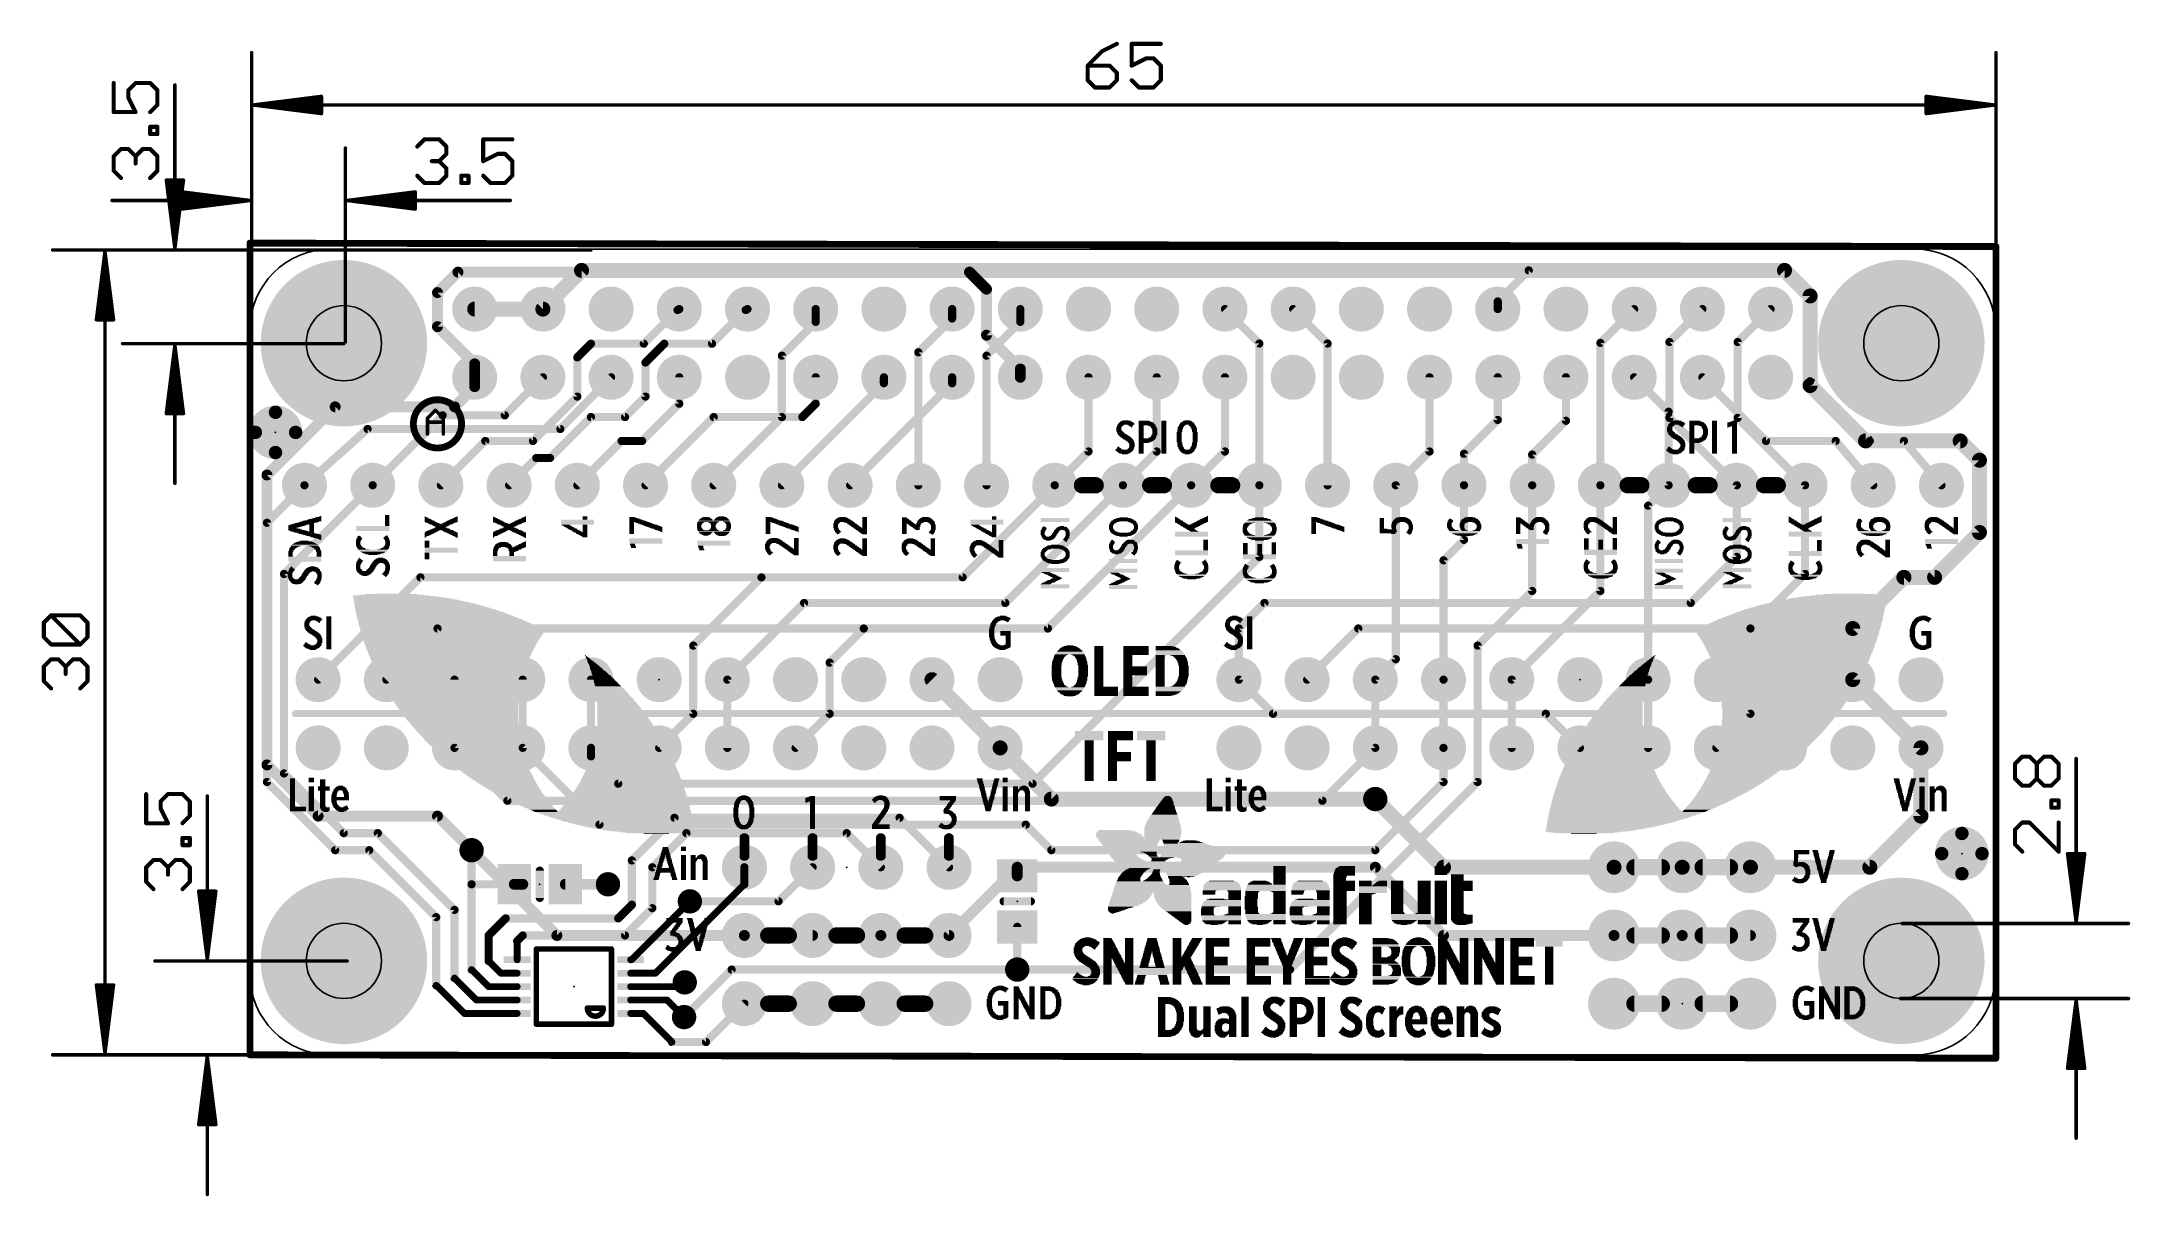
# Model space of a CAD drawing. Extents: x -7.8 to 70, y -5.3 to 37.7.
import ezdxf

# ---------------------------------------------------------------- set-up
doc = ezdxf.new("R2010")
doc.units = 0
for name, color, linetype in [('1', 12, 'CONTINUOUS'), ('16', 132, 'CONTINUOUS'), ('17', 110, 'CONTINUOUS'), ('18', 110, 'CONTINUOUS'), ('20', 4, 'CONTINUOUS'), ('21', 40, 'CONTINUOUS'), ('23', 53, 'CONTINUOUS'), ('41', 12, 'CONTINUOUS'), ('47', 253, 'CONTINUOUS')]:
    doc.layers.add(name, color=color, linetype=linetype)

# ---------------------------------------------------------------- blocks, each defined once
blk = doc.blocks.new('RECT')
blk.add_solid([(-0.5, -0.5), (0.5, -0.5), (-0.5, 0.5), (0.5, 0.5)])
blk = doc.blocks.new('ROUNDP')
at = {"const_width": 0.5}
blk.add_lwpolyline([(0, -0.25, 1), (0, 0.25, 1), (0, -0.25)], format="xyb", dxfattribs=at)
blk = doc.blocks.new('PIE')
at = {"const_width": 0.5}
blk.add_lwpolyline([(0, -0.25, 1), (0, 0.25, 1), (0, -0.25)], format="xyb", dxfattribs=at)
blk = doc.blocks.new('ROUNDV')
at = {"const_width": 0.5}
blk.add_lwpolyline([(0, -0.25, 1), (0, 0.25, 1), (0, -0.25)], format="xyb", dxfattribs=at)

msp = doc.modelspace()

# ---------------------------------------------------------------- linework, layer by layer
at = {"layer": '1'}
for points, const_width in [([(12.35, 29.21), (10.91, 27.77)], 0.5588), ([(12.35, 29.21), (57.15, 29.21)], 0.5588), ([(57.15, 29.21), (58.1025, 28.2575)], 0.5588), ([(8.37, 27.77), (10.91, 27.77)], 0.5588), ([(58.1025, 28.2575), (58.1025, 24.9238)], 0.5588), ([(14.6685, 26.4795), (15.924, 27.735)], 0.3048), ([(15.924, 27.735), (15.99, 27.77)], 0.3048), ([(17.2085, 26.4795), (18.464, 27.735)], 0.3048), ([(18.464, 27.735), (18.53, 27.77)], 0.3048), ([(28.69, 27.293), (27.432, 26.035)], 0.3048), ([(28.69, 27.77), (28.69, 27.293)], 0.3048), ([(37.592, 26.488), (36.31, 27.77)], 0.3048), ([(40.132, 26.488), (38.85, 27.77)], 0.3048), ([(50.292, 26.512), (51.55, 27.77)], 0.3048), ([(52.8638, 26.5438), (54.09, 27.77)], 0.3048), ([(55.4038, 26.5438), (56.63, 27.77)], 0.3048), ([(12.192, 25.9715), (12.7, 26.4795)], 0.3048), ([(12.7, 26.4795), (14.6685, 26.4795)], 0.3048), ([(14.732, 25.781), (15.4305, 26.4795)], 0.3048), ([(15.4305, 26.4795), (17.2085, 26.4795)], 0.3048), ([(37.592, 26.488), (37.592, 21.209)], 0.3048), ([(40.132, 26.488), (40.132, 21.209)], 0.3048), ([(50.292, 21.209), (50.292, 26.512)], 0.3048), ([(52.8638, 23.7172), (52.8638, 26.5438)], 0.3048), ([(55.4038, 26.5438), (55.4038, 23.7172)], 0.3048), ([(12.192, 24.511), (12.192, 25.9715)], 0.3048), ([(14.732, 24.511), (14.732, 25.781)], 0.3048), ([(27.432, 26.035), (27.432, 21.209)], 0.3048), ([(9.4925, 23.8125), (10.91, 25.23)], 0.3048), ([(15.99, 25.23), (15.99, 24.245)], 0.3048), ([(19.812, 21.209), (23.61, 25.007)], 0.3048), ([(21.07, 24.245), (21.07, 25.23)], 0.3048), ([(22.352, 21.209), (26.15, 25.007)], 0.3048), ([(23.61, 25.007), (23.61, 25.23)], 0.3048), ([(26.15, 25.007), (26.15, 25.23)], 0.3048), ([(31.23, 22.467), (31.23, 25.23)], 0.3048), ([(33.77, 22.467), (33.77, 25.23)], 0.3048), ([(58.1025, 24.9238), (60.1663, 22.86)], 0.5588), ([(10.541, 22.86), (12.192, 24.511)], 0.3048), ([(13.97, 23.749), (14.732, 24.511)], 0.3048), ([(14.605, 22.86), (15.99, 24.245)], 0.3048), ([(20.574, 23.749), (21.07, 24.245)], 0.3048), ([(7.1755, 23.8125), (4.572, 21.209)], 0.3048), ([(7.1755, 23.8125), (9.4925, 23.8125)], 0.3048), ([(11.176, 22.225), (12.7, 23.749)], 0.3048), ([(12.7, 23.749), (13.97, 23.749)], 0.3048), ([(14.732, 21.209), (17.272, 23.749)], 0.3048), ([(17.272, 23.749), (20.574, 23.749)], 0.3048), ([(55.372, 21.209), (52.8638, 23.7172)], 0.3048), ([(55.4038, 23.7172), (57.912, 21.209)], 0.3048), ([(7.112, 21.209), (8.763, 22.86)], 0.3048), ([(8.763, 22.86), (10.541, 22.86)], 0.3048), ([(13.843, 22.86), (12.192, 21.209)], 0.3048), ([(13.843, 22.86), (14.605, 22.86)], 0.3048), ([(31.23, 22.467), (29.972, 21.209)], 0.3048), ([(33.77, 22.467), (32.512, 21.209)], 0.3048), ([(60.1663, 22.86), (63.6905, 22.86)], 0.5588), ([(63.6905, 22.86), (64.4081, 22.1425)], 0.5588), ([(9.652, 21.209), (10.668, 22.225)], 0.3048), ([(10.668, 22.225), (11.176, 22.225)], 0.3048), ([(64.4081, 22.1425), (64.4081, 19.4501)], 0.5588), ([(0.635, 19.812), (2.032, 21.209)], 0.3048), ([(1.27, 17.907), (4.572, 21.209)], 0.3048), ([(26.543, 17.78), (29.972, 21.209)], 0.3048), ([(28.1305, 16.8275), (32.512, 21.209)], 0.3048), ([(37.592, 21.209), (37.592, 18.542)], 0.3048), ([(55.372, 18.542), (55.372, 21.209)], 0.3048), ([(57.912, 21.209), (57.912, 17.907)], 0.3048), ([(0.635, 10.16), (0.635, 19.812)], 0.3048), ([(62.738, 17.78), (64.4081, 19.4501)], 0.5588), ([(29.1465, 10.0965), (37.592, 18.542)], 0.3048), ([(55.372, 18.542), (53.6575, 16.8275)], 0.3048), ([(1.27, 10.4775), (1.27, 17.907)], 0.3048), ([(2.54, 13.97), (6.35, 17.78)], 0.3048), ([(6.35, 17.78), (19.05, 17.78)], 0.3048), ([(16.51, 15.24), (19.05, 17.78)], 0.3048), ([(19.05, 17.78), (26.543, 17.78)], 0.3048), ([(57.912, 17.907), (55.88, 15.875)], 0.3048), ([(59.69, 15.875), (61.595, 17.78)], 0.5588), ([(61.595, 17.78), (62.738, 17.78)], 0.5588), ([(17.78, 13.97), (20.6375, 16.8275)], 0.3048), ([(20.6375, 16.8275), (28.1305, 16.8275)], 0.3048), ([(36.83, 15.875), (37.7825, 16.8275)], 0.3048), ([(37.7825, 16.8275), (53.6575, 16.8275)], 0.3048), ([(36.83, 13.97), (36.83, 15.875)], 0.3048), ([(39.37, 13.97), (41.275, 15.875)], 0.3048), ([(41.275, 15.875), (55.88, 15.875)], 0.3048), ([(55.88, 12.7), (55.88, 15.875)], 0.3048), ([(59.69, 13.97), (59.69, 15.875)], 0.5588), ([(16.51, 12.7), (16.51, 15.24)], 0.3048), ([(7.62, 11.43), (7.62, 13.97)], 0.3048), ([(12.7, 11.43), (12.7, 13.97)], 0.3048), ([(17.78, 11.43), (17.78, 13.97)], 0.3048), ([(25.4, 13.97), (27.94, 11.43)], 0.5588), ([(38.1, 12.7), (36.83, 13.97)], 0.3048), ([(59.69, 13.97), (62.23, 11.43)], 0.5588), ([(15.24, 11.43), (16.51, 12.7)], 0.3048), ([(48.26, 12.7), (38.1, 12.7)], 0.3048), ([(49.53, 11.43), (48.26, 12.7)], 0.3048), ([(54.61, 11.43), (55.88, 12.7)], 0.3048), ([(62.23, 11.43), (62.23, 8.89)], 0.5588), ([(7.62, 11.43), (9.5885, 9.4615)], 0.3048), ([(12.7, 11.43), (12.7, 11.1125)], 0.3048), ([(12.7, 11.1125), (13.716, 10.0965)], 0.3048), ([(39.9415, 9.4615), (41.91, 11.43)], 0.3048), ([(3.175, 7.62), (0.635, 10.16)], 0.3048), ([(3.4925, 8.255), (1.27, 10.4775)], 0.3048), ([(13.716, 10.0965), (29.1465, 10.0965)], 0.3048), ([(9.5885, 9.4615), (39.9415, 9.4615)], 0.3048), ([(41.91, 9.525), (44.45, 6.985)], 0.5588), ([(15.8115, 8.8265), (14.224, 7.239)], 0.3048), ([(24.1935, 8.8265), (15.8115, 8.8265)], 0.3048), ([(24.1935, 8.8265), (26.035, 6.985)], 0.3048), ([(62.23, 8.89), (60.325, 6.985)], 0.5588), ([(4.7625, 8.255), (3.4925, 8.255)], 0.3048), ([(7.62, 5.3975), (4.7625, 8.255)], 0.3048), ([(16.256, 8.255), (14.986, 6.985)], 0.3048), ([(22.225, 8.255), (16.256, 8.255)], 0.3048), ([(23.495, 6.985), (22.225, 8.255)], 0.3048), ([(4.445, 7.62), (3.175, 7.62)], 0.3048), ([(6.9375, 5.1275), (4.445, 7.62)], 0.3048), ([(8.255, 6.35), (8.255, 7.62)], 0.3048), ([(14.224, 5.588), (14.224, 7.239)], 0.3048), ([(14.986, 6.985), (14.986, 5.461)], 0.3048), ([(18.415, 6.985), (18.415, 6.35)], 0.3048), ([(26.035, 4.445), (28.575, 6.985)], 0.4064), ([(28.575, 6.985), (41.91, 6.985)], 0.4064), ([(28.575, 6.665), (28.575, 6.985)], 0.4064), ([(41.91, 6.985), (44.45, 4.445)], 0.4064), ([(44.45, 6.985), (50.8, 6.985)], 0.5588), ([(50.8, 6.985), (53.34, 6.985)], 0.5588), ([(53.34, 6.985), (55.88, 6.985)], 0.5588), ([(60.325, 6.985), (55.88, 6.985)], 0.5588), ([(8.255, 3.175), (8.255, 6.35)], 0.3048), ([(9.845, 6.35), (8.255, 6.35)], 0.3048), ([(9.845, 6.35), (10.16, 6.35)], 0.4064), ([(11.745, 6.35), (13.335, 6.35)], 0.4064), ([(15.105, 3.04), (18.415, 6.35)], 0.254), ([(7.62, 2.8575), (7.62, 5.3975)], 0.3048), ([(13.716, 5.08), (14.224, 5.588)], 0.3048), ([(13.97, 4.445), (14.986, 5.461)], 0.3048), ([(14.208, 3.54), (16.383, 5.715)], 0.254), ([(6.9375, 5.1275), (6.9375, 2.5875)], 0.3048), ([(8.89, 4.445), (9.525, 5.08)], 0.3048), ([(13.716, 5.08), (9.525, 5.08)], 0.3048), ([(28.575, 4.765), (28.575, 3.175)], 0.3048), ([(8.89, 3.4925), (8.89, 4.445)], 0.3048), ([(10.16, 4.445), (9.9519, 4.2369)], 0.3048), ([(9.9519, 3.54), (9.9519, 4.2369)], 0.254), ([(13.97, 4.445), (10.16, 4.445)], 0.3048), ([(18.415, 4.445), (23.495, 4.445)], 0.4064), ([(23.495, 4.445), (26.035, 4.445)], 0.4064), ([(44.45, 4.445), (50.8, 4.445)], 0.4064), ([(50.8, 4.445), (53.34, 4.445)], 0.4064), ([(53.34, 4.445), (55.88, 4.445)], 0.4064), ([(8.255, 3.175), (8.89, 2.54)], 0.254), ([(9.3425, 3.04), (8.89, 3.4925)], 0.254), ([(9.9519, 3.04), (9.3425, 3.04)], 0.254), ([(14.1781, 3.54), (14.208, 3.54)], 0.254), ([(14.1781, 3.04), (15.105, 3.04)], 0.254), ([(6.9375, 2.5875), (7.985, 1.54)], 0.254), ([(8.4375, 2.04), (7.62, 2.8575)], 0.254), ([(8.89, 2.54), (9.9519, 2.54)], 0.254), ([(14.1781, 2.54), (16.0338, 2.54)], 0.254), ([(16.0338, 2.54), (16.1925, 2.6987)], 0.3048), ([(9.9519, 1.54), (7.985, 1.54)], 0.254), ([(9.9519, 2.04), (8.4375, 2.04)], 0.254), ([(14.1781, 2.04), (15.5338, 2.04)], 0.254), ([(14.1781, 1.54), (14.6525, 1.54)], 0.254), ([(14.6525, 1.54), (15.7163, 0.4763)], 0.254), ([(15.5338, 2.04), (16.1687, 1.405)], 0.254), ([(16.9863, 0.4763), (18.415, 1.905)], 0.3048), ([(15.7163, 0.4763), (16.9863, 0.4763)], 0.3048)]:
    msp.add_lwpolyline(points, dxfattribs=dict(at, const_width=const_width))
for points, const_width in [([(12.35, 29.3497, 1), (12.35, 29.0703)], 0.2794), ([(12.4488, 29.1112, 1), (12.2512, 29.3088)], 0.2794), ([(57.2488, 29.3088, 1), (57.0512, 29.1112)], 0.2794), ([(57.15, 29.0703, 1), (57.15, 29.3497)], 0.2794), ([(8.37, 27.9097, 1), (8.37, 27.6303)], 0.2794), ([(10.8112, 27.8688, 1), (11.0088, 27.6712)], 0.2794), ([(10.91, 27.6303, 1), (10.91, 27.9097)], 0.2794), ([(58.2422, 28.2575, 1), (57.9628, 28.2575)], 0.2794), ([(58.0037, 28.1587, 1), (58.2013, 28.3563)], 0.2794), ([(15.8883, 27.8023, 1), (15.9597, 27.6677)], 0.1524), ([(15.9779, 27.6811, 1), (15.8701, 27.7889)], 0.1524), ([(16.0257, 27.7027, 1), (15.9543, 27.8373)], 0.1524), ([(18.4283, 27.8023, 1), (18.4997, 27.6677)], 0.1524), ([(18.5179, 27.6811, 1), (18.4101, 27.7889)], 0.1524), ([(18.5657, 27.7027, 1), (18.4943, 27.8373)], 0.1524), ([(28.7662, 27.77, 1), (28.6138, 27.77)], 0.1524), ([(28.6138, 27.293, 1), (28.7662, 27.293)], 0.1524), ([(28.7439, 27.2391, 1), (28.6361, 27.3469)], 0.1524), ([(36.3639, 27.8239, 1), (36.2561, 27.7161)], 0.1524), ([(38.9039, 27.8239, 1), (38.7961, 27.7161)], 0.1524), ([(51.6039, 27.7161, 1), (51.4961, 27.8239)], 0.1524), ([(54.1439, 27.7161, 1), (54.0361, 27.8239)], 0.1524), ([(56.6839, 27.7161, 1), (56.5761, 27.8239)], 0.1524), ([(12.7, 26.5557, 1), (12.7, 26.4033)], 0.1524), ([(12.7539, 26.4256, 1), (12.6461, 26.5334)], 0.1524), ([(14.6146, 26.5334, 1), (14.7224, 26.4256)], 0.1524), ([(14.6685, 26.4033, 1), (14.6685, 26.5557)], 0.1524), ([(15.4305, 26.5557, 1), (15.4305, 26.4033)], 0.1524), ([(15.4844, 26.4256, 1), (15.3766, 26.5334)], 0.1524), ([(17.1546, 26.5334, 1), (17.2624, 26.4256)], 0.1524), ([(17.2085, 26.4033, 1), (17.2085, 26.5557)], 0.1524), ([(37.6682, 26.488, 1), (37.5158, 26.488)], 0.1524), ([(37.5381, 26.4341, 1), (37.6459, 26.5419)], 0.1524), ([(40.2082, 26.488, 1), (40.0558, 26.488)], 0.1524), ([(40.0781, 26.4341, 1), (40.1859, 26.5419)], 0.1524), ([(50.3682, 26.512, 1), (50.2158, 26.512)], 0.1524), ([(50.2381, 26.5659, 1), (50.3459, 26.4581)], 0.1524), ([(52.94, 26.5438, 1), (52.7876, 26.5438)], 0.1524), ([(52.8099, 26.5976, 1), (52.9176, 26.4899)], 0.1524), ([(55.48, 26.5438, 1), (55.3276, 26.5438)], 0.1524), ([(55.3499, 26.5976, 1), (55.4576, 26.4899)], 0.1524), ([(12.2682, 25.9715, 1), (12.1158, 25.9715)], 0.1524), ([(12.1381, 26.0254, 1), (12.2459, 25.9176)], 0.1524), ([(14.8082, 25.781, 1), (14.6558, 25.781)], 0.1524), ([(14.6781, 25.8349, 1), (14.7859, 25.7271)], 0.1524), ([(27.5082, 26.035, 1), (27.3558, 26.035)], 0.1524), ([(27.3781, 26.0889, 1), (27.4859, 25.9811)], 0.1524), ([(10.9639, 25.1761, 1), (10.8561, 25.2839)], 0.1524), ([(16.0662, 25.23, 1), (15.9138, 25.23)], 0.1524), ([(21.1462, 25.23, 1), (20.9938, 25.23)], 0.1524), ([(23.6862, 25.23, 1), (23.5338, 25.23)], 0.1524), ([(23.5338, 25.007, 1), (23.6862, 25.007)], 0.1524), ([(23.6639, 24.9531, 1), (23.5561, 25.0609)], 0.1524), ([(26.2262, 25.23, 1), (26.0738, 25.23)], 0.1524), ([(26.0738, 25.007, 1), (26.2262, 25.007)], 0.1524), ([(26.2039, 24.9531, 1), (26.0961, 25.0609)], 0.1524), ([(31.3062, 25.23, 1), (31.1538, 25.23)], 0.1524), ([(33.8462, 25.23, 1), (33.6938, 25.23)], 0.1524), ([(58.2013, 25.0225, 1), (58.0037, 24.825)], 0.2794), ([(57.9628, 24.9238, 1), (58.2422, 24.9238)], 0.2794), ([(12.1158, 24.511, 1), (12.2682, 24.511)], 0.1524), ([(12.2459, 24.4571, 1), (12.1381, 24.5649)], 0.1524), ([(14.6558, 24.511, 1), (14.8082, 24.511)], 0.1524), ([(14.7859, 24.4571, 1), (14.6781, 24.5649)], 0.1524), ([(15.9138, 24.245, 1), (16.0662, 24.245)], 0.1524), ([(16.0439, 24.1911, 1), (15.9361, 24.2989)], 0.1524), ([(20.9938, 24.245, 1), (21.1462, 24.245)], 0.1524), ([(21.1239, 24.1911, 1), (21.0161, 24.2989)], 0.1524), ([(7.1755, 23.8887, 1), (7.1755, 23.7363)], 0.1524), ([(7.2294, 23.7586, 1), (7.1216, 23.8664)], 0.1524), ([(9.4386, 23.8664, 1), (9.5464, 23.7586)], 0.1524), ([(9.4925, 23.7363, 1), (9.4925, 23.8887)], 0.1524), ([(12.7, 23.8252, 1), (12.7, 23.6728)], 0.1524), ([(12.7539, 23.6951, 1), (12.6461, 23.8029)], 0.1524), ([(13.9161, 23.8029, 1), (14.0239, 23.6951)], 0.1524), ([(13.97, 23.6728, 1), (13.97, 23.8252)], 0.1524), ([(17.272, 23.8252, 1), (17.272, 23.6728)], 0.1524), ([(17.3259, 23.6951, 1), (17.2181, 23.8029)], 0.1524), ([(20.5201, 23.8029, 1), (20.6279, 23.6951)], 0.1524), ([(20.574, 23.6728, 1), (20.574, 23.8252)], 0.1524), ([(52.9176, 23.7711, 1), (52.8099, 23.6634)], 0.1524), ([(52.7876, 23.7172, 1), (52.94, 23.7172)], 0.1524), ([(55.4576, 23.7711, 1), (55.3499, 23.6634)], 0.1524), ([(55.3276, 23.7172, 1), (55.48, 23.7172)], 0.1524), ([(8.763, 22.9362, 1), (8.763, 22.7838)], 0.1524), ([(8.8169, 22.8061, 1), (8.7091, 22.9139)], 0.1524), ([(10.4871, 22.9139, 1), (10.5949, 22.8061)], 0.1524), ([(10.541, 22.7838, 1), (10.541, 22.9362)], 0.1524), ([(13.843, 22.9362, 1), (13.843, 22.7838)], 0.1524), ([(13.8969, 22.8061, 1), (13.7891, 22.9139)], 0.1524), ([(14.5511, 22.9139, 1), (14.6589, 22.8061)], 0.1524), ([(14.605, 22.7838, 1), (14.605, 22.9362)], 0.1524), ([(31.2839, 22.4131, 1), (31.1761, 22.5209)], 0.1524), ([(33.8239, 22.4131, 1), (33.7161, 22.5209)], 0.1524), ([(60.1663, 22.9997, 1), (60.1663, 22.7203)], 0.2794), ([(60.0675, 22.7612, 1), (60.265, 22.9588)], 0.2794), ([(63.7893, 22.9588, 1), (63.5917, 22.7612)], 0.2794), ([(63.6905, 22.7203, 1), (63.6905, 22.9997)], 0.2794), ([(10.668, 22.3012, 1), (10.668, 22.1488)], 0.1524), ([(10.7219, 22.1711, 1), (10.6141, 22.2789)], 0.1524), ([(11.1221, 22.2789, 1), (11.2299, 22.1711)], 0.1524), ([(11.176, 22.1488, 1), (11.176, 22.3012)], 0.1524), ([(31.1538, 22.467, 1), (31.3062, 22.467)], 0.1524), ([(33.6938, 22.467, 1), (33.8462, 22.467)], 0.1524), ([(64.5478, 22.1425, 1), (64.2683, 22.1425)], 0.2794), ([(64.3093, 22.0437, 1), (64.5068, 22.2412)], 0.2794), ([(2.0859, 21.1551, 1), (1.9781, 21.2629)], 0.1524), ([(4.5181, 21.2629, 1), (4.6259, 21.1551)], 0.1524), ([(4.6259, 21.1551, 1), (4.5181, 21.2629)], 0.1524), ([(7.0581, 21.2629, 1), (7.1659, 21.1551)], 0.1524), ([(9.5981, 21.2629, 1), (9.7059, 21.1551)], 0.1524), ([(12.1381, 21.2629, 1), (12.2459, 21.1551)], 0.1524), ([(14.6781, 21.2629, 1), (14.7859, 21.1551)], 0.1524), ([(19.7581, 21.2629, 1), (19.8659, 21.1551)], 0.1524), ([(22.2981, 21.2629, 1), (22.4059, 21.1551)], 0.1524), ([(27.3558, 21.209, 1), (27.5082, 21.209)], 0.1524), ([(29.9181, 21.2629, 1), (30.0259, 21.1551)], 0.1524), ([(30.0259, 21.1551, 1), (29.9181, 21.2629)], 0.1524), ([(32.4581, 21.2629, 1), (32.5659, 21.1551)], 0.1524), ([(32.5659, 21.1551, 1), (32.4581, 21.2629)], 0.1524), ([(37.6682, 21.209, 1), (37.5158, 21.209)], 0.1524), ([(37.5158, 21.209, 1), (37.6682, 21.209)], 0.1524), ([(40.0558, 21.209, 1), (40.2082, 21.209)], 0.1524), ([(50.2158, 21.209, 1), (50.3682, 21.209)], 0.1524), ([(55.4482, 21.209, 1), (55.2958, 21.209)], 0.1524), ([(55.3181, 21.1551, 1), (55.4259, 21.2629)], 0.1524), ([(57.9882, 21.209, 1), (57.8358, 21.209)], 0.1524), ([(57.8581, 21.1551, 1), (57.9659, 21.2629)], 0.1524), ([(0.7112, 19.812, 1), (0.5588, 19.812)], 0.1524), ([(0.5811, 19.8659, 1), (0.6889, 19.7581)], 0.1524), ([(64.2683, 19.4501, 1), (64.5478, 19.4501)], 0.2794), ([(64.5068, 19.3513, 1), (64.3093, 19.5488)], 0.2794), ([(37.6459, 18.4881, 1), (37.5381, 18.5959)], 0.1524), ([(55.4259, 18.4881, 1), (55.3181, 18.5959)], 0.1524), ([(1.3462, 17.907, 1), (1.1938, 17.907)], 0.1524), ([(1.2161, 17.9609, 1), (1.3239, 17.8531)], 0.1524), ([(6.35, 17.8562, 1), (6.35, 17.7038)], 0.1524), ([(6.4039, 17.7261, 1), (6.2961, 17.8339)], 0.1524), ([(19.05, 17.8562, 1), (19.05, 17.7038)], 0.1524), ([(19.1039, 17.7261, 1), (18.9961, 17.8339)], 0.1524), ([(19.05, 17.7038, 1), (19.05, 17.8562)], 0.1524), ([(26.4891, 17.8339, 1), (26.5969, 17.7261)], 0.1524), ([(26.543, 17.7038, 1), (26.543, 17.8562)], 0.1524), ([(37.5158, 18.542, 1), (37.6682, 18.542)], 0.1524), ([(55.2958, 18.542, 1), (55.4482, 18.542)], 0.1524), ([(57.8358, 17.907, 1), (57.9882, 17.907)], 0.1524), ([(57.9659, 17.8531, 1), (57.8581, 17.9609)], 0.1524), ([(61.595, 17.9197, 1), (61.595, 17.6403)], 0.2794), ([(61.6938, 17.6812, 1), (61.4962, 17.8788)], 0.2794), ([(62.6392, 17.8788, 1), (62.8368, 17.6812)], 0.2794), ([(62.738, 17.6403, 1), (62.738, 17.9197)], 0.2794), ([(20.6375, 16.9037, 1), (20.6375, 16.7513)], 0.1524), ([(20.6914, 16.7736, 1), (20.5836, 16.8814)], 0.1524), ([(28.0766, 16.8814, 1), (28.1844, 16.7736)], 0.1524), ([(28.1305, 16.7513, 1), (28.1305, 16.9037)], 0.1524), ([(37.7825, 16.9037, 1), (37.7825, 16.7513)], 0.1524), ([(37.8364, 16.7736, 1), (37.7286, 16.8814)], 0.1524), ([(53.6036, 16.8814, 1), (53.7114, 16.7736)], 0.1524), ([(53.6575, 16.7513, 1), (53.6575, 16.9037)], 0.1524), ([(36.9062, 15.875, 1), (36.7538, 15.875)], 0.1524), ([(36.7761, 15.9289, 1), (36.8839, 15.8211)], 0.1524), ([(41.275, 15.9512, 1), (41.275, 15.7988)], 0.1524), ([(41.3289, 15.8211, 1), (41.2211, 15.9289)], 0.1524), ([(55.9562, 15.875, 1), (55.8038, 15.875)], 0.1524), ([(55.8261, 15.9289, 1), (55.9339, 15.8211)], 0.1524), ([(55.88, 15.7988, 1), (55.88, 15.9512)], 0.1524), ([(59.8297, 15.875, 1), (59.5503, 15.875)], 0.2794), ([(59.5912, 15.9738, 1), (59.7888, 15.7762)], 0.2794), ([(16.5862, 15.24, 1), (16.4338, 15.24)], 0.1524), ([(16.4561, 15.2939, 1), (16.5639, 15.1861)], 0.1524), ([(2.4861, 14.0239, 1), (2.5939, 13.9161)], 0.1524), ([(7.6962, 13.97, 1), (7.5438, 13.97)], 0.1524), ([(12.7762, 13.97, 1), (12.6238, 13.97)], 0.1524), ([(17.8562, 13.97, 1), (17.7038, 13.97)], 0.1524), ([(17.7261, 14.0239, 1), (17.8339, 13.9161)], 0.1524), ([(25.4988, 14.0688, 1), (25.3012, 13.8712)], 0.2794), ([(36.8839, 14.0239, 1), (36.7761, 13.9161)], 0.1524), ([(36.7538, 13.97, 1), (36.9062, 13.97)], 0.1524), ([(39.3161, 14.0239, 1), (39.4239, 13.9161)], 0.1524), ([(59.7888, 14.0688, 1), (59.5912, 13.8712)], 0.2794), ([(59.5503, 13.97, 1), (59.8297, 13.97)], 0.2794), ([(16.4338, 12.7, 1), (16.5862, 12.7)], 0.1524), ([(16.5639, 12.6461, 1), (16.4561, 12.7539)], 0.1524), ([(38.1, 12.7762, 1), (38.1, 12.6238)], 0.1524), ([(38.0461, 12.6461, 1), (38.1539, 12.7539)], 0.1524), ([(48.3139, 12.7539, 1), (48.2061, 12.6461)], 0.1524), ([(48.26, 12.6238, 1), (48.26, 12.7762)], 0.1524), ([(55.8038, 12.7, 1), (55.9562, 12.7)], 0.1524), ([(55.9339, 12.6461, 1), (55.8261, 12.7539)], 0.1524), ([(27.8412, 11.3312, 1), (28.0388, 11.5288)], 0.2794), ([(62.3697, 11.43, 1), (62.0903, 11.43)], 0.2794), ([(62.1312, 11.3312, 1), (62.3288, 11.5288)], 0.2794), ([(7.6739, 11.4839, 1), (7.5661, 11.3761)], 0.1524), ([(7.5438, 11.43, 1), (7.6962, 11.43)], 0.1524), ([(12.7762, 11.43, 1), (12.6238, 11.43)], 0.1524), ([(12.6238, 11.43, 1), (12.7762, 11.43)], 0.1524), ([(12.7539, 11.1664, 1), (12.6461, 11.0586)], 0.1524), ([(12.6238, 11.1125, 1), (12.7762, 11.1125)], 0.1524), ([(15.1861, 11.4839, 1), (15.2939, 11.3761)], 0.1524), ([(17.7038, 11.43, 1), (17.8562, 11.43)], 0.1524), ([(41.9639, 11.3761, 1), (41.8561, 11.4839)], 0.1524), ([(49.4761, 11.3761, 1), (49.5839, 11.4839)], 0.1524), ([(54.5561, 11.4839, 1), (54.6639, 11.3761)], 0.1524), ([(0.6889, 10.2139, 1), (0.5811, 10.1061)], 0.1524), ([(0.5588, 10.16, 1), (0.7112, 10.16)], 0.1524), ([(1.3239, 10.5314, 1), (1.2161, 10.4236)], 0.1524), ([(1.1938, 10.4775, 1), (1.3462, 10.4775)], 0.1524), ([(13.716, 10.1727, 1), (13.716, 10.0203)], 0.1524), ([(13.6621, 10.0426, 1), (13.7699, 10.1504)], 0.1524), ([(29.0926, 10.1504, 1), (29.2004, 10.0426)], 0.1524), ([(29.1465, 10.0203, 1), (29.1465, 10.1727)], 0.1524), ([(9.5885, 9.5377, 1), (9.5885, 9.3853)], 0.1524), ([(9.5346, 9.4076, 1), (9.6424, 9.5154)], 0.1524), ([(39.8876, 9.5154, 1), (39.9954, 9.4076)], 0.1524), ([(39.9415, 9.3853, 1), (39.9415, 9.5377)], 0.1524), ([(42.0088, 9.6238, 1), (41.8112, 9.4262)], 0.2794), ([(15.8115, 8.9027, 1), (15.8115, 8.7503)], 0.1524), ([(15.8654, 8.7726, 1), (15.7576, 8.8804)], 0.1524), ([(24.2474, 8.8804, 1), (24.1396, 8.7726)], 0.1524), ([(24.1935, 8.7503, 1), (24.1935, 8.9027)], 0.1524), ([(62.0903, 8.89, 1), (62.3697, 8.89)], 0.2794), ([(62.3288, 8.7912, 1), (62.1312, 8.9888)], 0.2794), ([(3.4925, 8.3312, 1), (3.4925, 8.1788)], 0.1524), ([(3.4386, 8.2011, 1), (3.5464, 8.3089)], 0.1524), ([(4.8164, 8.3089, 1), (4.7086, 8.2011)], 0.1524), ([(4.7625, 8.1788, 1), (4.7625, 8.3312)], 0.1524), ([(16.256, 8.3312, 1), (16.256, 8.1788)], 0.1524), ([(16.3099, 8.2011, 1), (16.2021, 8.3089)], 0.1524), ([(22.2789, 8.3089, 1), (22.1711, 8.2011)], 0.1524), ([(22.225, 8.1788, 1), (22.225, 8.3312)], 0.1524), ([(3.175, 7.6962, 1), (3.175, 7.5438)], 0.1524), ([(3.1211, 7.5661, 1), (3.2289, 7.6739)], 0.1524), ([(4.4989, 7.6739, 1), (4.3911, 7.5661)], 0.1524), ([(4.445, 7.5438, 1), (4.445, 7.6962)], 0.1524), ([(8.3312, 7.62, 1), (8.1788, 7.62)], 0.1524), ([(14.3002, 7.239, 1), (14.1478, 7.239)], 0.1524), ([(14.1701, 7.2929, 1), (14.2779, 7.1851)], 0.1524), ([(15.0622, 6.985, 1), (14.9098, 6.985)], 0.1524), ([(14.9321, 7.0389, 1), (15.0399, 6.9311)], 0.1524), ([(18.4912, 6.985, 1), (18.3388, 6.985)], 0.1524), ([(23.4411, 6.9311, 1), (23.5489, 7.0389)], 0.1524), ([(25.9811, 6.9311, 1), (26.0889, 7.0389)], 0.1524), ([(28.575, 7.0866, 1), (28.575, 6.8834)], 0.2032), ([(28.6766, 6.985, 1), (28.4734, 6.985)], 0.2032), ([(28.6468, 6.9132, 1), (28.5032, 7.0568)], 0.2032), ([(41.9818, 7.0568, 1), (41.8382, 6.9132)], 0.2032), ([(41.91, 6.8834, 1), (41.91, 7.0866)], 0.2032), ([(44.45, 7.1247, 1), (44.45, 6.8453)], 0.2794), ([(44.3512, 6.8862, 1), (44.5488, 7.0838)], 0.2794), ([(50.8, 7.1247, 1), (50.8, 6.8453)], 0.2794), ([(50.8, 6.8453, 1), (50.8, 7.1247)], 0.2794), ([(53.34, 7.1247, 1), (53.34, 6.8453)], 0.2794), ([(53.34, 6.8453, 1), (53.34, 7.1247)], 0.2794), ([(55.88, 7.1247, 1), (55.88, 6.8453)], 0.2794), ([(55.88, 6.8453, 1), (55.88, 7.1247)], 0.2794), ([(60.2262, 7.0838, 1), (60.4238, 6.8862)], 0.2794), ([(60.325, 6.8453, 1), (60.325, 7.1247)], 0.2794), ([(8.3312, 6.35, 1), (8.1788, 6.35)], 0.1524), ([(8.255, 6.4262, 1), (8.255, 6.2738)], 0.1524), ([(8.1788, 6.35, 1), (8.3312, 6.35)], 0.1524), ([(9.845, 6.4516, 1), (9.845, 6.2484)], 0.2032), ([(9.845, 6.2738, 1), (9.845, 6.4262)], 0.1524), ([(10.16, 6.2484, 1), (10.16, 6.4516)], 0.2032), ([(11.745, 6.4516, 1), (11.745, 6.2484)], 0.2032), ([(13.335, 6.2484, 1), (13.335, 6.4516)], 0.2032), ([(18.3388, 6.35, 1), (18.4912, 6.35)], 0.1524), ([(18.4599, 6.3051, 1), (18.3701, 6.3949)], 0.127), ([(28.4734, 6.665, 1), (28.6766, 6.665)], 0.2032), ([(7.6962, 5.3975, 1), (7.5438, 5.3975)], 0.1524), ([(7.5661, 5.3436, 1), (7.6739, 5.4514)], 0.1524), ([(14.1478, 5.588, 1), (14.3002, 5.588)], 0.1524), ([(14.2779, 5.5341, 1), (14.1701, 5.6419)], 0.1524), ([(14.9098, 5.461, 1), (15.0622, 5.461)], 0.1524), ([(15.0399, 5.4071, 1), (14.9321, 5.5149)], 0.1524), ([(16.4279, 5.6701, 1), (16.3381, 5.7599)], 0.127), ([(7.0137, 5.1275, 1), (6.8613, 5.1275)], 0.1524), ([(6.8836, 5.0736, 1), (6.9914, 5.1814)], 0.1524), ([(9.525, 5.1562, 1), (9.525, 5.0038)], 0.1524), ([(9.5789, 5.0261, 1), (9.4711, 5.1339)], 0.1524), ([(13.6621, 5.1339, 1), (13.7699, 5.0261)], 0.1524), ([(13.716, 5.0038, 1), (13.716, 5.1562)], 0.1524), ([(28.6512, 4.765, 1), (28.4988, 4.765)], 0.1524), ([(8.9662, 4.445, 1), (8.8138, 4.445)], 0.1524), ([(8.8361, 4.4989, 1), (8.9439, 4.3911)], 0.1524), ([(9.898, 4.2908, 1), (10.0058, 4.183)], 0.1524), ([(10.0154, 4.2369, 1), (9.8884, 4.2369)], 0.127), ([(10.16, 4.5212, 1), (10.16, 4.3688)], 0.1524), ([(10.2139, 4.3911, 1), (10.1061, 4.4989)], 0.1524), ([(13.9161, 4.4989, 1), (14.0239, 4.3911)], 0.1524), ([(13.97, 4.3688, 1), (13.97, 4.5212)], 0.1524), ([(18.415, 4.5466, 1), (18.415, 4.3434)], 0.2032), ([(23.495, 4.5466, 1), (23.495, 4.3434)], 0.2032), ([(23.495, 4.3434, 1), (23.495, 4.5466)], 0.2032), ([(25.9632, 4.5168, 1), (26.1068, 4.3732)], 0.2032), ([(26.035, 4.3434, 1), (26.035, 4.5466)], 0.2032), ([(44.45, 4.5466, 1), (44.45, 4.3434)], 0.2032), ([(44.3782, 4.3732, 1), (44.5218, 4.5168)], 0.2032), ([(50.8, 4.5466, 1), (50.8, 4.3434)], 0.2032), ([(50.8, 4.3434, 1), (50.8, 4.5466)], 0.2032), ([(53.34, 4.5466, 1), (53.34, 4.3434)], 0.2032), ([(53.34, 4.3434, 1), (53.34, 4.5466)], 0.2032), ([(55.88, 4.3434, 1), (55.88, 4.5466)], 0.2032), ([(8.1788, 3.175, 1), (8.3312, 3.175)], 0.1524), ([(8.2999, 3.2199, 1), (8.2101, 3.1301)], 0.127), ([(8.8138, 3.4925, 1), (8.9662, 3.4925)], 0.1524), ([(8.9349, 3.5374, 1), (8.8451, 3.4476)], 0.127), ([(9.3425, 3.1035, 1), (9.3425, 2.9765)], 0.127), ([(9.2976, 2.9951, 1), (9.3874, 3.0849)], 0.127), ([(9.8884, 3.54, 1), (10.0154, 3.54)], 0.127), ([(9.9519, 2.9765, 1), (9.9519, 3.1035)], 0.127), ([(14.1781, 3.6035, 1), (14.1781, 3.4765)], 0.127), ([(14.1781, 3.1035, 1), (14.1781, 2.9765)], 0.127), ([(14.1631, 3.5849, 1), (14.2529, 3.4951)], 0.127), ([(14.208, 3.4765, 1), (14.208, 3.6035)], 0.127), ([(15.0601, 3.0849, 1), (15.1499, 2.9951)], 0.127), ([(15.105, 2.9765, 1), (15.105, 3.1035)], 0.127), ([(28.4988, 3.175, 1), (28.6512, 3.175)], 0.1524), ([(6.8613, 2.5875, 1), (7.0137, 2.5875)], 0.1524), ([(6.9824, 2.6324, 1), (6.8926, 2.5426)], 0.127), ([(7.5438, 2.8575, 1), (7.6962, 2.8575)], 0.1524), ([(7.6649, 2.9024, 1), (7.5751, 2.8126)], 0.127), ([(8.89, 2.6035, 1), (8.89, 2.4765)], 0.127), ([(8.8451, 2.4951, 1), (8.9349, 2.5849)], 0.127), ([(9.9519, 2.4765, 1), (9.9519, 2.6035)], 0.127), ([(14.1781, 2.6035, 1), (14.1781, 2.4765)], 0.127), ([(15.9799, 2.5939, 1), (16.0876, 2.4861)], 0.1524), ([(16.0338, 2.4765, 1), (16.0338, 2.6035)], 0.127), ([(16.2464, 2.6449, 1), (16.1386, 2.7526)], 0.1524), ([(7.985, 1.6035, 1), (7.985, 1.4765)], 0.127), ([(7.9401, 1.4951, 1), (8.0299, 1.5849)], 0.127), ([(8.4375, 2.1035, 1), (8.4375, 1.9765)], 0.127), ([(8.3926, 1.9951, 1), (8.4824, 2.0849)], 0.127), ([(9.9519, 1.9765, 1), (9.9519, 2.1035)], 0.127), ([(9.9519, 1.4765, 1), (9.9519, 1.6035)], 0.127), ([(14.1781, 2.1035, 1), (14.1781, 1.9765)], 0.127), ([(14.1781, 1.6035, 1), (14.1781, 1.4765)], 0.127), ([(14.6974, 1.5849, 1), (14.6076, 1.4951)], 0.127), ([(14.6525, 1.4765, 1), (14.6525, 1.6035)], 0.127), ([(15.5787, 2.0849, 1), (15.4888, 1.9951)], 0.127), ([(15.5338, 1.9765, 1), (15.5338, 2.1035)], 0.127), ([(18.4689, 1.8511, 1), (18.3611, 1.9589)], 0.1524), ([(16.1238, 1.3601, 1), (16.2137, 1.4499)], 0.127), ([(15.7163, 0.5524, 1), (15.7163, 0.4001)], 0.1524), ([(15.6713, 0.4313, 1), (15.7612, 0.5212)], 0.127), ([(16.9324, 0.5301, 1), (17.0401, 0.4224)], 0.1524), ([(16.9863, 0.4001, 1), (16.9863, 0.5524)], 0.1524)]:
    msp.add_lwpolyline(points, format="xyb", dxfattribs=dict(at, const_width=const_width))
at = {"layer": '16'}
for points, const_width in [([(0, 30.226), (0, 0)], 0.254), ([(65.024, 30.099), (0, 30.226)], 0.254), ([(0, 30.226), (0, 0)], 0.254), ([(65.024, 30.099), (0, 30.226)], 0.254), ([(65.024, -0.127), (65.024, 30.099)], 0.254), ([(65.024, -0.127), (65.024, 30.099)], 0.254), ([(6.985, 28.3845), (7.747, 29.1465)], 0.4064), ([(7.747, 29.1465), (26.797, 29.1465)], 0.4064), ([(26.797, 29.1465), (27.432, 28.5115)], 0.4064), ([(46.47, 28.055), (47.625, 29.21)], 0.3048), ([(47.625, 29.21), (57.15, 29.21)], 0.3048), ([(57.15, 29.21), (58.1025, 28.2575)], 0.3048), ([(6.985, 27.1145), (6.985, 28.3845)], 0.4064), ([(27.432, 28.5115), (27.432, 26.797)], 0.4064), ([(46.47, 27.77), (46.47, 28.055)], 0.3048), ([(58.1025, 28.2575), (58.1025, 25.0825)], 0.3048), ([(8.37, 25.7295), (6.985, 27.1145)], 0.4064), ([(19.812, 26.035), (21.07, 27.293)], 0.3048), ([(21.07, 27.293), (21.07, 27.77)], 0.3048), ([(24.892, 26.162), (26.15, 27.42)], 0.3048), ([(26.15, 27.42), (26.15, 27.77)], 0.3048), ([(27.432, 26.797), (28.69, 25.539)], 0.4064), ([(8.37, 25.23), (8.37, 25.7295)], 0.4064), ([(19.812, 23.749), (19.812, 26.035)], 0.3048), ([(24.892, 21.209), (24.892, 26.162)], 0.3048), ([(28.69, 25.539), (28.69, 25.23)], 0.4064), ([(8.37, 24.88), (7.62, 24.13)], 0.4064), ([(8.37, 25.23), (8.37, 24.88)], 0.4064), ([(11.5595, 23.3045), (13.45, 25.23)], 0.3048), ([(36.31, 22.467), (36.31, 25.23)], 0.3048), ([(43.93, 25.23), (43.93, 22.467)], 0.3048), ([(46.47, 25.23), (46.47, 23.6418)], 0.3048), ([(49.01, 25.23), (49.01, 23.61)], 0.3048), ([(52.832, 23.948), (51.55, 25.23)], 0.3048), ([(56.46, 22.86), (54.09, 25.23)], 0.3048), ([(58.1025, 25.0825), (60.325, 22.86)], 0.3048), ([(3.175, 24.13), (0.635, 21.59)], 0.4064), ([(7.62, 24.13), (3.175, 24.13)], 0.4064), ([(4.3815, 23.3045), (2.032, 21.209)], 0.3048), ([(4.3815, 23.3045), (11.5595, 23.3045)], 0.3048), ([(17.272, 21.209), (19.812, 23.749)], 0.3048), ([(45.212, 22.3838), (46.47, 23.6418)], 0.3048), ([(49.01, 23.61), (47.752, 22.352)], 0.3048), ([(52.832, 21.209), (52.832, 23.948)], 0.3048), ([(36.31, 22.467), (35.052, 21.209)], 0.3048), ([(43.93, 22.467), (42.672, 21.209)], 0.3048), ([(59.055, 22.86), (56.46, 22.86)], 0.3048), ([(60.452, 21.209), (59.055, 22.86)], 0.3048), ([(60.325, 22.86), (61.595, 22.86)], 0.3048), ([(61.595, 22.86), (62.992, 21.209)], 0.3048), ([(0.635, 21.59), (0.635, 10.795)], 0.4064), ([(45.212, 21.209), (45.212, 22.3838)], 0.3048), ([(47.752, 21.209), (47.752, 22.352)], 0.3048), ([(29.718, 15.875), (35.052, 21.209)], 0.3048), ([(42.672, 21.209), (42.672, 14.732)], 0.3048), ([(45.212, 19.177), (45.212, 21.209)], 0.3048), ([(47.752, 21.209), (47.752, 17.272)], 0.3048), ([(50.292, 21.209), (50.292, 17.272)], 0.3048), ([(52.07, 20.447), (52.832, 21.209)], 0.3048), ([(52.07, 13.97), (52.07, 20.447)], 0.3048), ([(44.45, 18.415), (45.212, 19.177)], 0.3048), ([(44.45, 13.97), (44.45, 18.415)], 0.3048), ([(47.752, 17.272), (45.72, 15.24)], 0.3048), ([(50.292, 17.272), (46.99, 13.97)], 0.3048), ([(5.08, 13.97), (6.985, 15.875)], 0.3048), ([(6.985, 15.875), (22.86, 15.875)], 0.3048), ([(21.59, 14.605), (22.86, 15.875)], 0.3048), ([(22.86, 15.875), (29.718, 15.875)], 0.3048), ([(42.672, 14.732), (41.91, 13.97)], 0.3048), ([(45.72, 15.24), (45.72, 10.16)], 0.3048), ([(10.16, 13.97), (10.16, 11.43)], 0.3048), ([(21.59, 12.7), (21.59, 14.605)], 0.3048), ([(41.91, 13.97), (41.91, 11.43)], 0.3048), ([(44.45, 13.97), (44.45, 11.43)], 0.3048), ([(46.99, 13.97), (46.99, 11.43)], 0.3048), ([(52.07, 11.43), (52.07, 13.97)], 0.3048), ([(20.32, 11.43), (21.59, 12.7)], 0.3048), ([(27.94, 11.43), (29.845, 9.525)], 0.5588), ([(0.635, 10.795), (2.54, 8.89)], 0.4064), ([(10.16, 11.43), (13.0175, 8.5725)], 0.3048), ([(44.45, 10.16), (44.45, 11.43)], 0.3048), ([(45.72, 10.16), (38.735, 3.175)], 0.3048), ([(41.91, 7.62), (44.45, 10.16)], 0.3048), ([(29.845, 9.525), (41.91, 9.525)], 0.5588), ([(2.54, 8.89), (6.985, 8.89)], 0.4064), ([(6.985, 8.89), (8.255, 7.62)], 0.4064), ([(13.0175, 8.5725), (28.8925, 8.5725)], 0.3048), ([(28.8925, 8.5725), (29.845, 7.62)], 0.3048), ([(11.43, 4.445), (8.255, 7.62)], 0.4064), ([(19.685, 5.715), (20.955, 6.985)], 0.3048), ([(29.845, 7.62), (41.91, 7.62)], 0.3048), ([(16.383, 5.715), (19.685, 5.715)], 0.3048), ([(18.415, 4.445), (11.43, 4.445)], 0.4064), ([(18.415, 4.445), (20.955, 4.445)], 0.4064), ([(17.9388, 3.175), (16.1687, 1.405)], 0.3048), ([(28.575, 3.175), (17.9388, 3.175)], 0.3048), ([(38.735, 3.175), (28.575, 3.175)], 0.3048), ([(0, 0), (65.024, -0.127)], 0.254), ([(0, 0), (65.024, -0.127)], 0.254)]:
    msp.add_lwpolyline(points, dxfattribs=dict(at, const_width=const_width))
for points, const_width in [([(0.0635, 30.226, 1), (-0.0635, 30.226)], 0.127), ([(0.0001, 30.2895, 1), (-0.0001, 30.1625)], 0.127), ([(0.0635, 30.226, 1), (-0.0635, 30.226)], 0.127), ([(0.0001, 30.2895, 1), (-0.0001, 30.1625)], 0.127), ([(65.0875, 30.099, 1), (64.9605, 30.099)], 0.127), ([(65.0875, 30.099, 1), (64.9605, 30.099)], 0.127), ([(65.0239, 30.0355, 1), (65.0241, 30.1625)], 0.127), ([(65.0239, 30.0355, 1), (65.0241, 30.1625)], 0.127), ([(7.747, 29.2481, 1), (7.747, 29.0449)], 0.2032), ([(7.8188, 29.0747, 1), (7.6752, 29.2183)], 0.2032), ([(26.8688, 29.2183, 1), (26.7252, 29.0747)], 0.2032), ([(26.797, 29.0449, 1), (26.797, 29.2481)], 0.2032), ([(47.625, 29.2862, 1), (47.625, 29.1338)], 0.1524), ([(47.6789, 29.1561, 1), (47.5711, 29.2639)], 0.1524), ([(57.2039, 29.2639, 1), (57.0961, 29.1561)], 0.1524), ([(57.15, 29.1338, 1), (57.15, 29.2862)], 0.1524), ([(7.0866, 28.3845, 1), (6.8834, 28.3845)], 0.2032), ([(6.9132, 28.4563, 1), (7.0568, 28.3127)], 0.2032), ([(27.5336, 28.5115, 1), (27.3304, 28.5115)], 0.2032), ([(27.3602, 28.4397, 1), (27.5038, 28.5833)], 0.2032), ([(46.5462, 28.055, 1), (46.3938, 28.055)], 0.1524), ([(46.4161, 28.1089, 1), (46.5239, 28.0011)], 0.1524), ([(58.1787, 28.2575, 1), (58.0263, 28.2575)], 0.1524), ([(58.0486, 28.2036, 1), (58.1564, 28.3114)], 0.1524), ([(7.0568, 27.1863, 1), (6.9132, 27.0427)], 0.2032), ([(21.1462, 27.77, 1), (20.9938, 27.77)], 0.1524), ([(20.9938, 27.293, 1), (21.1462, 27.293)], 0.1524), ([(21.1239, 27.2391, 1), (21.0161, 27.3469)], 0.1524), ([(26.2262, 27.77, 1), (26.0738, 27.77)], 0.1524), ([(26.0738, 27.42, 1), (26.2262, 27.42)], 0.1524), ([(26.2039, 27.3661, 1), (26.0961, 27.4739)], 0.1524), ([(46.3938, 27.77, 1), (46.5462, 27.77)], 0.1524), ([(6.8834, 27.1145, 1), (7.0866, 27.1145)], 0.2032), ([(27.3304, 26.797, 1), (27.5336, 26.797)], 0.2032), ([(27.5038, 26.8688, 1), (27.3602, 26.7252)], 0.2032), ([(8.4716, 25.7295, 1), (8.2684, 25.7295)], 0.2032), ([(8.2982, 25.6577, 1), (8.4418, 25.8013)], 0.2032), ([(19.8882, 26.035, 1), (19.7358, 26.035)], 0.1524), ([(19.7581, 26.0889, 1), (19.8659, 25.9811)], 0.1524), ([(24.9682, 26.162, 1), (24.8158, 26.162)], 0.1524), ([(24.8381, 26.2159, 1), (24.9459, 26.1081)], 0.1524), ([(28.7916, 25.539, 1), (28.5884, 25.539)], 0.2032), ([(28.6182, 25.4672, 1), (28.7618, 25.6108)], 0.2032), ([(8.4716, 25.23, 1), (8.2684, 25.23)], 0.2032), ([(8.2684, 25.23, 1), (8.4716, 25.23)], 0.2032), ([(8.2684, 24.88, 1), (8.4716, 24.88)], 0.2032), ([(8.4418, 24.8082, 1), (8.2982, 24.9518)], 0.2032), ([(13.5044, 25.1766, 1), (13.3956, 25.2834)], 0.1524), ([(28.5884, 25.23, 1), (28.7916, 25.23)], 0.2032), ([(36.3862, 25.23, 1), (36.2338, 25.23)], 0.1524), ([(44.0062, 25.23, 1), (43.8538, 25.23)], 0.1524), ([(46.5462, 25.23, 1), (46.3938, 25.23)], 0.1524), ([(49.0862, 25.23, 1), (48.9338, 25.23)], 0.1524), ([(51.6039, 25.2839, 1), (51.4961, 25.1761)], 0.1524), ([(54.1439, 25.2839, 1), (54.0361, 25.1761)], 0.1524), ([(58.1564, 25.1364, 1), (58.0486, 25.0286)], 0.1524), ([(58.0263, 25.0825, 1), (58.1787, 25.0825)], 0.1524), ([(3.175, 24.2316, 1), (3.175, 24.0284)], 0.2032), ([(3.2468, 24.0582, 1), (3.1032, 24.2018)], 0.2032), ([(7.5482, 24.2018, 1), (7.6918, 24.0582)], 0.2032), ([(7.62, 24.0284, 1), (7.62, 24.2316)], 0.2032), ([(4.3815, 23.3807, 1), (4.3815, 23.2283)], 0.1524), ([(4.4322, 23.2476, 1), (4.3308, 23.3614)], 0.1524), ([(11.5051, 23.3579, 1), (11.6139, 23.2511)], 0.1524), ([(11.5595, 23.2283, 1), (11.5595, 23.3807)], 0.1524), ([(19.7358, 23.749, 1), (19.8882, 23.749)], 0.1524), ([(19.8659, 23.6951, 1), (19.7581, 23.8029)], 0.1524), ([(46.3938, 23.6418, 1), (46.5462, 23.6418)], 0.1524), ([(46.5239, 23.5879, 1), (46.4161, 23.6956)], 0.1524), ([(48.9338, 23.61, 1), (49.0862, 23.61)], 0.1524), ([(49.0639, 23.5561, 1), (48.9561, 23.6639)], 0.1524), ([(52.9082, 23.948, 1), (52.7558, 23.948)], 0.1524), ([(52.7781, 23.8941, 1), (52.8859, 24.0019)], 0.1524), ([(36.3639, 22.4131, 1), (36.2561, 22.5209)], 0.1524), ([(43.9839, 22.4131, 1), (43.8761, 22.5209)], 0.1524), ([(56.46, 22.9362, 1), (56.46, 22.7838)], 0.1524), ([(56.4061, 22.8061, 1), (56.5139, 22.9139)], 0.1524), ([(59.1132, 22.9092, 1), (58.9968, 22.8108)], 0.1524), ([(59.055, 22.7838, 1), (59.055, 22.9362)], 0.1524), ([(60.325, 22.9362, 1), (60.325, 22.7838)], 0.1524), ([(60.2711, 22.8061, 1), (60.3789, 22.9139)], 0.1524), ([(61.6532, 22.9092, 1), (61.5368, 22.8108)], 0.1524), ([(61.595, 22.7838, 1), (61.595, 22.9362)], 0.1524), ([(0.7366, 21.59, 1), (0.5334, 21.59)], 0.2032), ([(36.2338, 22.467, 1), (36.3862, 22.467)], 0.1524), ([(43.8538, 22.467, 1), (44.0062, 22.467)], 0.1524), ([(45.2882, 22.3838, 1), (45.1358, 22.3838)], 0.1524), ([(45.1581, 22.4376, 1), (45.2659, 22.3299)], 0.1524), ([(47.8282, 22.352, 1), (47.6758, 22.352)], 0.1524), ([(47.6981, 22.4059, 1), (47.8059, 22.2981)], 0.1524), ([(0.5632, 21.6618, 1), (0.7068, 21.5182)], 0.2032), ([(1.9813, 21.2659, 1), (2.0827, 21.1521)], 0.1524), ([(17.2181, 21.2629, 1), (17.3259, 21.1551)], 0.1524), ([(24.8158, 21.209, 1), (24.9682, 21.209)], 0.1524), ([(34.9981, 21.2629, 1), (35.1059, 21.1551)], 0.1524), ([(35.1059, 21.1551, 1), (34.9981, 21.2629)], 0.1524), ([(42.7482, 21.209, 1), (42.5958, 21.209)], 0.1524), ([(42.6181, 21.2629, 1), (42.7259, 21.1551)], 0.1524), ([(45.2882, 21.209, 1), (45.1358, 21.209)], 0.1524), ([(45.1358, 21.209, 1), (45.2882, 21.209)], 0.1524), ([(47.8282, 21.209, 1), (47.6758, 21.209)], 0.1524), ([(47.6758, 21.209, 1), (47.8282, 21.209)], 0.1524), ([(50.3682, 21.209, 1), (50.2158, 21.209)], 0.1524), ([(52.7558, 21.209, 1), (52.9082, 21.209)], 0.1524), ([(52.8859, 21.1551, 1), (52.7781, 21.2629)], 0.1524), ([(60.3938, 21.1598, 1), (60.5102, 21.2582)], 0.1524), ([(62.9338, 21.1598, 1), (63.0502, 21.2582)], 0.1524), ([(52.1462, 20.447, 1), (51.9938, 20.447)], 0.1524), ([(52.0161, 20.5009, 1), (52.1239, 20.3931)], 0.1524), ([(45.1358, 19.177, 1), (45.2882, 19.177)], 0.1524), ([(45.2659, 19.1231, 1), (45.1581, 19.2309)], 0.1524), ([(44.5262, 18.415, 1), (44.3738, 18.415)], 0.1524), ([(44.3961, 18.4689, 1), (44.5039, 18.3611)], 0.1524), ([(47.6758, 17.272, 1), (47.8282, 17.272)], 0.1524), ([(47.8059, 17.2181, 1), (47.6981, 17.3259)], 0.1524), ([(50.2158, 17.272, 1), (50.3682, 17.272)], 0.1524), ([(50.3459, 17.2181, 1), (50.2381, 17.3259)], 0.1524), ([(6.985, 15.9512, 1), (6.985, 15.7988)], 0.1524), ([(7.0389, 15.8211, 1), (6.9311, 15.9289)], 0.1524), ([(22.86, 15.9512, 1), (22.86, 15.7988)], 0.1524), ([(22.9139, 15.8211, 1), (22.8061, 15.9289)], 0.1524), ([(22.86, 15.7988, 1), (22.86, 15.9512)], 0.1524), ([(29.6641, 15.9289, 1), (29.7719, 15.8211)], 0.1524), ([(29.718, 15.7988, 1), (29.718, 15.9512)], 0.1524), ([(42.5958, 14.732, 1), (42.7482, 14.732)], 0.1524), ([(42.7259, 14.6781, 1), (42.6181, 14.7859)], 0.1524), ([(45.7962, 15.24, 1), (45.6438, 15.24)], 0.1524), ([(45.6661, 15.2939, 1), (45.7739, 15.1861)], 0.1524), ([(5.0261, 14.0239, 1), (5.1339, 13.9161)], 0.1524), ([(10.2362, 13.97, 1), (10.0838, 13.97)], 0.1524), ([(21.6662, 14.605, 1), (21.5138, 14.605)], 0.1524), ([(21.5361, 14.6589, 1), (21.6439, 14.5511)], 0.1524), ([(41.9862, 13.97, 1), (41.8338, 13.97)], 0.1524), ([(41.8561, 14.0239, 1), (41.9639, 13.9161)], 0.1524), ([(44.5262, 13.97, 1), (44.3738, 13.97)], 0.1524), ([(44.3738, 13.97, 1), (44.5262, 13.97)], 0.1524), ([(47.0662, 13.97, 1), (46.9138, 13.97)], 0.1524), ([(46.9361, 14.0239, 1), (47.0439, 13.9161)], 0.1524), ([(52.1462, 13.97, 1), (51.9938, 13.97)], 0.1524), ([(51.9938, 13.97, 1), (52.1462, 13.97)], 0.1524), ([(21.5138, 12.7, 1), (21.6662, 12.7)], 0.1524), ([(21.6439, 12.6461, 1), (21.5361, 12.7539)], 0.1524), ([(28.0388, 11.5288, 1), (27.8412, 11.3312)], 0.2794), ([(0.5334, 10.795, 1), (0.7366, 10.795)], 0.2032), ([(0.7068, 10.8668, 1), (0.5632, 10.7232)], 0.2032), ([(10.2139, 11.4839, 1), (10.1061, 11.3761)], 0.1524), ([(10.0838, 11.43, 1), (10.2362, 11.43)], 0.1524), ([(20.2661, 11.4839, 1), (20.3739, 11.3761)], 0.1524), ([(41.8338, 11.43, 1), (41.9862, 11.43)], 0.1524), ([(44.5262, 11.43, 1), (44.3738, 11.43)], 0.1524), ([(44.3738, 11.43, 1), (44.5262, 11.43)], 0.1524), ([(46.9138, 11.43, 1), (47.0662, 11.43)], 0.1524), ([(51.9938, 11.43, 1), (52.1462, 11.43)], 0.1524), ([(44.3738, 10.16, 1), (44.5262, 10.16)], 0.1524), ([(44.5039, 10.1061, 1), (44.3961, 10.2139)], 0.1524), ([(45.6438, 10.16, 1), (45.7962, 10.16)], 0.1524), ([(45.7739, 10.1061, 1), (45.6661, 10.2139)], 0.1524), ([(29.845, 9.6647, 1), (29.845, 9.3853)], 0.2794), ([(29.7462, 9.4262, 1), (29.9438, 9.6238)], 0.2794), ([(41.91, 9.3853, 1), (41.91, 9.6647)], 0.2794), ([(2.54, 8.9916, 1), (2.54, 8.7884)], 0.2032), ([(2.4682, 8.8182, 1), (2.6118, 8.9618)], 0.2032), ([(7.0568, 8.9618, 1), (6.9132, 8.8182)], 0.2032), ([(6.985, 8.7884, 1), (6.985, 8.9916)], 0.2032), ([(13.0175, 8.6487, 1), (13.0175, 8.4963)], 0.1524), ([(12.9636, 8.5186, 1), (13.0714, 8.6264)], 0.1524), ([(28.9464, 8.6264, 1), (28.8386, 8.5186)], 0.1524), ([(28.8925, 8.4963, 1), (28.8925, 8.6487)], 0.1524), ([(8.3268, 7.6918, 1), (8.1832, 7.5482)], 0.2032), ([(8.1832, 7.5482, 1), (8.3268, 7.6918)], 0.2032), ([(21.0089, 6.9311, 1), (20.9011, 7.0389)], 0.1524), ([(29.845, 7.6962, 1), (29.845, 7.5438)], 0.1524), ([(29.7911, 7.5661, 1), (29.8989, 7.6739)], 0.1524), ([(41.8561, 7.6739, 1), (41.9639, 7.5661)], 0.1524), ([(41.91, 7.5438, 1), (41.91, 7.6962)], 0.1524), ([(16.383, 5.7912, 1), (16.383, 5.6388)], 0.1524), ([(19.6311, 5.7689, 1), (19.7389, 5.6611)], 0.1524), ([(19.685, 5.6388, 1), (19.685, 5.7912)], 0.1524), ([(11.43, 4.5466, 1), (11.43, 4.3434)], 0.2032), ([(11.3582, 4.3732, 1), (11.5018, 4.5168)], 0.2032), ([(18.415, 4.5466, 1), (18.415, 4.3434)], 0.2032), ([(18.415, 4.3434, 1), (18.415, 4.5466)], 0.2032), ([(20.955, 4.3434, 1), (20.955, 4.5466)], 0.2032), ([(17.9388, 3.2512, 1), (17.9388, 3.0988)], 0.1524), ([(17.9926, 3.1211, 1), (17.8849, 3.2289)], 0.1524), ([(28.575, 3.2512, 1), (28.575, 3.0988)], 0.1524), ([(28.575, 3.0988, 1), (28.575, 3.2512)], 0.1524), ([(38.6811, 3.2289, 1), (38.7889, 3.1211)], 0.1524), ([(38.735, 3.0988, 1), (38.735, 3.2512)], 0.1524), ([(16.1149, 1.4589, 1), (16.2226, 1.3511)], 0.1524), ([(0.0001, 0.0635, 1), (-0.0001, -0.0635)], 0.127), ([(0.0001, 0.0635, 1), (-0.0001, -0.0635)], 0.127), ([(-0.0635, 0, 1), (0.0635, 0)], 0.127), ([(-0.0635, 0, 1), (0.0635, 0)], 0.127), ([(65.0239, -0.1905, 1), (65.0241, -0.0635)], 0.127), ([(65.0239, -0.1905, 1), (65.0241, -0.0635)], 0.127), ([(64.9605, -0.127, 1), (65.0875, -0.127)], 0.127), ([(64.9605, -0.127, 1), (65.0875, -0.127)], 0.127)]:
    msp.add_lwpolyline(points, format="xyb", dxfattribs=dict(at, const_width=const_width))
at = {"layer": '20'}
for p, q in [((62, 30), (3, 30)), ((0, 27), (0, 3)), ((65, 3), (65, 27)), ((3, 0), (62, 0))]:
    msp.add_line(p, q, dxfattribs=at)
for centre in [(3.5, 26.5), (61.5, 26.5), (3.5, 3.5), (61.5, 3.5)]:
    msp.add_circle(centre, 1.4, dxfattribs=at)
for centre, start, end in [((3, 27), 90, 180), ((62, 27), 0, 90), ((3, 3), 180, 270), ((62, 3), 270, 0)]:
    msp.add_arc(centre, 3, start, end, dxfattribs=at)
at = {"layer": '21'}
for points, const_width in [([(6.985, 22.597, 1), (6.985, 24.393, 1), (6.985, 22.597)], 0.254), ([(6.6442, 23.7072, 1), (6.5807, 23.7072)], 0.0635), ([(6.59, 23.7296, 1), (6.6349, 23.6847)], 0.0635), ([(6.6125, 23.5906, 1), (6.6125, 23.5271)], 0.0635), ([(6.9315, 24.0262, 1), (6.8866, 23.9813)], 0.0635), ([(6.9315, 23.9813, 1), (6.8866, 24.0262)], 0.0635), ([(7.2374, 23.7072, 1), (7.1739, 23.7072)], 0.0635), ([(7.1832, 23.6847, 1), (7.2281, 23.7296)], 0.0635), ([(7.2057, 23.5271, 1), (7.2057, 23.5906)], 0.0635), ([(6.5807, 23.114, 1), (6.6442, 23.114)], 0.0635), ([(7.1739, 23.114, 1), (7.2374, 23.114)], 0.0635), ([(30.988, 21.3614, 1), (30.988, 21.0566)], 0.3048), ([(31.496, 21.0566, 1), (31.496, 21.3614)], 0.3048), ([(33.528, 21.3614, 1), (33.528, 21.0566)], 0.3048), ([(34.036, 21.0566, 1), (34.036, 21.3614)], 0.3048), ([(36.068, 21.3614, 1), (36.068, 21.0566)], 0.3048), ([(36.576, 21.0566, 1), (36.576, 21.3614)], 0.3048), ([(51.308, 21.3614, 1), (51.308, 21.0566)], 0.3048), ([(51.816, 21.0566, 1), (51.816, 21.3614)], 0.3048), ([(53.848, 21.3614, 1), (53.848, 21.0566)], 0.3048), ([(54.356, 21.0566, 1), (54.356, 21.3614)], 0.3048), ([(56.388, 21.3614, 1), (56.388, 21.0566)], 0.3048), ([(56.896, 21.0566, 1), (56.896, 21.3614)], 0.3048), ([(10.8712, 6.858, 1), (10.7188, 6.858)], 0.1524), ([(51.562, 7.1374, 1), (51.562, 6.8326)], 0.3048), ([(52.578, 6.8326, 1), (52.578, 7.1374)], 0.3048), ([(54.102, 7.1374, 1), (54.102, 6.8326)], 0.3048), ([(55.118, 6.8326, 1), (55.118, 7.1374)], 0.3048), ([(10.7188, 5.842, 1), (10.8712, 5.842)], 0.1524), ([(28.067, 5.7912, 1), (28.067, 5.6388)], 0.1524), ([(29.083, 5.6388, 1), (29.083, 5.7912)], 0.1524), ([(19.304, 4.5974, 1), (19.304, 4.2926)], 0.3048), ([(20.066, 4.2926, 1), (20.066, 4.5974)], 0.3048), ([(21.844, 4.5974, 1), (21.844, 4.2926)], 0.3048), ([(22.606, 4.2926, 1), (22.606, 4.5974)], 0.3048), ([(24.384, 4.5974, 1), (24.384, 4.2926)], 0.3048), ([(25.146, 4.2926, 1), (25.146, 4.5974)], 0.3048), ([(51.562, 4.5974, 1), (51.562, 4.2926)], 0.3048), ([(52.578, 4.2926, 1), (52.578, 4.5974)], 0.3048), ([(54.102, 4.5974, 1), (54.102, 4.2926)], 0.3048), ([(55.118, 4.2926, 1), (55.118, 4.5974)], 0.3048), ([(10.7158, 3.94, 1), (10.6142, 3.94)], 0.1016), ([(10.665, 3.9908, 1), (10.665, 3.8892)], 0.1016), ([(13.5158, 3.94, 1), (13.4142, 3.94)], 0.1016), ([(13.465, 3.8892, 1), (13.465, 3.9908)], 0.1016), ([(12.565, 1.74, 1), (13.165, 1.74)], 0.2032), ([(12.6158, 1.74, 1), (12.5142, 1.74)], 0.1016), ([(12.565, 1.7908, 1), (12.565, 1.6892)], 0.1016), ([(13.2158, 1.74, 1), (13.1142, 1.74)], 0.1016), ([(13.165, 1.6892, 1), (13.165, 1.7908)], 0.1016), ([(19.304, 2.0574, 1), (19.304, 1.7526)], 0.3048), ([(20.066, 1.7526, 1), (20.066, 2.0574)], 0.3048), ([(21.844, 2.0574, 1), (21.844, 1.7526)], 0.3048), ([(22.606, 1.7526, 1), (22.606, 2.0574)], 0.3048), ([(24.384, 2.0574, 1), (24.384, 1.7526)], 0.3048), ([(25.146, 1.7526, 1), (25.146, 2.0574)], 0.3048), ([(51.562, 2.0574, 1), (51.562, 1.7526)], 0.3048), ([(52.578, 1.7526, 1), (52.578, 2.0574)], 0.3048), ([(54.102, 2.0574, 1), (54.102, 1.7526)], 0.3048), ([(55.118, 1.7526, 1), (55.118, 2.0574)], 0.3048), ([(10.665, 1.1908, 1), (10.665, 1.0892)], 0.1016), ([(10.6142, 1.14, 1), (10.7158, 1.14)], 0.1016), ([(13.4142, 1.14, 1), (13.5158, 1.14)], 0.1016), ([(13.465, 1.0892, 1), (13.465, 1.1908)], 0.1016)]:
    msp.add_lwpolyline(points, format="xyb", dxfattribs=dict(at, const_width=const_width))
for points, const_width in [([(6.6125, 23.7072), (6.9091, 24.0038)], 0.127), ([(6.6125, 23.114), (6.6125, 23.7072)], 0.127), ([(6.6125, 23.5589), (7.2057, 23.5589)], 0.127), ([(6.9091, 24.0038), (7.2057, 23.7072)], 0.127), ([(7.2057, 23.7072), (7.2057, 23.114)], 0.127), ([(30.988, 21.209), (31.496, 21.209)], 0.6096), ([(33.528, 21.209), (34.036, 21.209)], 0.6096), ([(36.068, 21.209), (36.576, 21.209)], 0.6096), ([(51.308, 21.209), (51.816, 21.209)], 0.6096), ([(53.848, 21.209), (54.356, 21.209)], 0.6096), ([(56.388, 21.209), (56.896, 21.209)], 0.6096), ([(10.795, 5.842), (10.795, 6.858)], 0.3048), ([(51.562, 6.985), (52.578, 6.985)], 0.6096), ([(54.102, 6.985), (55.118, 6.985)], 0.6096), ([(29.083, 5.715), (28.067, 5.715)], 0.3048), ([(19.304, 4.445), (20.066, 4.445)], 0.6096), ([(21.844, 4.445), (22.606, 4.445)], 0.6096), ([(24.384, 4.445), (25.146, 4.445)], 0.6096), ([(51.562, 4.445), (52.578, 4.445)], 0.6096), ([(54.102, 4.445), (55.118, 4.445)], 0.6096), ([(10.665, 1.14), (10.665, 3.94)], 0.2032), ([(10.665, 3.94), (13.465, 3.94)], 0.2032), ([(13.465, 3.94), (13.465, 1.14)], 0.2032), ([(12.565, 1.74), (13.165, 1.74)], 0.2032), ([(19.304, 1.905), (20.066, 1.905)], 0.6096), ([(21.844, 1.905), (22.606, 1.905)], 0.6096), ([(24.384, 1.905), (25.146, 1.905)], 0.6096), ([(51.562, 1.905), (52.578, 1.905)], 0.6096), ([(54.102, 1.905), (55.118, 1.905)], 0.6096), ([(13.465, 1.14), (10.665, 1.14)], 0.2032)]:
    msp.add_lwpolyline(points, dxfattribs=dict(at, const_width=const_width))
at = {"layer": '23'}
for p in [(0.9525, 23.1775), (32.512, 21.209), (15.24, 13.97), (49.53, 13.97), (15.24, 11.43), (49.53, 11.43), (63.754, 7.493), (10.795, 6.35), (22.225, 6.985), (53.34, 6.985), (28.575, 5.715), (22.225, 4.445), (53.34, 4.445), (12.065, 2.54), (22.225, 1.905), (53.34, 1.905), (0, 0), (0, 0)]:
    msp.add_point(p, dxfattribs=at)
at = {"layer": '41'}
for points, const_width in [([(3.5, 24.95, 1), (3.5, 28.05, 1), (3.5, 24.95)], 3.1), ([(61.5, 24.95, 1), (61.5, 28.05, 1), (61.5, 24.95)], 3.1), ([(0.9525, 23.9275, 0.4142), (0.2025, 23.1775)], 0.5), ([(1.7025, 23.1775, 0.4142), (0.9525, 23.9275)], 0.5), ([(0.9525, 24.0525, 1), (0.9525, 23.8025)], 0.25), ([(0.9525, 23.8025, 1), (0.9525, 24.0525)], 0.25), ([(0.2025, 23.1775, 0.4142), (0.9525, 22.4275)], 0.5), ([(0.3275, 23.1775, 1), (0.0775, 23.1775)], 0.25), ([(0.9525, 22.4275, 0.4142), (1.7025, 23.1775)], 0.5), ([(1.8275, 23.1775, 1), (1.5775, 23.1775)], 0.25), ([(0.0775, 23.1775, 1), (0.3275, 23.1775)], 0.25), ([(0.9525, 22.5525, 1), (0.9525, 22.3025)], 0.25), ([(0.9525, 22.3025, 1), (0.9525, 22.5525)], 0.25), ([(1.5775, 23.1775, 1), (1.8275, 23.1775)], 0.25), ([(63.754, 8.243, 0.4142), (63.004, 7.493)], 0.5), ([(64.504, 7.493, 0.4142), (63.754, 8.243)], 0.5), ([(63.754, 8.368, 1), (63.754, 8.118)], 0.25), ([(63.754, 8.118, 1), (63.754, 8.368)], 0.25), ([(63.004, 7.493, 0.4142), (63.754, 6.743)], 0.5), ([(63.129, 7.493, 1), (62.879, 7.493)], 0.25), ([(62.879, 7.493, 1), (63.129, 7.493)], 0.25), ([(63.754, 6.743, 0.4142), (64.504, 7.493)], 0.5), ([(64.629, 7.493, 1), (64.379, 7.493)], 0.25), ([(64.379, 7.493, 1), (64.629, 7.493)], 0.25), ([(3.5, 1.95, 1), (3.5, 5.05, 1), (3.5, 1.95)], 3.1), ([(61.5, 1.95, 1), (61.5, 5.05, 1), (61.5, 1.95)], 3.1), ([(63.754, 6.868, 1), (63.754, 6.618)], 0.25), ([(63.754, 6.618, 1), (63.754, 6.868)], 0.25)]:
    msp.add_lwpolyline(points, format="xyb", dxfattribs=dict(at, const_width=const_width))
at = {"layer": '47'}
for points, const_width in [([(0.0635, 23.0505), (0.0635, 37.3195)], 0.13), ([(31.7431, 37.376), (31.2007, 36.8337)], 0.1524), ([(32.2854, 37.6472), (31.7431, 37.376)], 0.1524), ([(33.9226, 37.6472), (32.8379, 37.6472)], 0.1524), ([(32.8379, 37.6472), (32.8379, 36.8337)], 0.1524), ([(65.024, 20.828), (65.024, 37.3195)], 0.13), ([(31.2007, 36.8337), (31.2007, 36.2914)], 0.1524), ([(32.0142, 36.8337), (31.2007, 36.8337)], 0.1524), ([(32.2854, 36.5625), (32.0142, 36.8337)], 0.1524), ([(32.2854, 36.2914), (32.2854, 36.5625)], 0.1524), ([(32.8379, 36.8337), (33.3802, 37.1049)], 0.1524), ([(33.3802, 37.1049), (33.6514, 37.1049)], 0.1524), ([(33.6514, 37.1049), (33.9226, 36.8337)], 0.1524), ([(33.9226, 36.8337), (33.9226, 36.2914)], 0.1524), ([(-5.0717, 36.1886), (-5.0717, 35.1039)], 0.1524), ([(-4.5294, 35.9174), (-4.2582, 36.1886)], 0.1524), ([(-4.5294, 35.6463), (-4.5294, 35.9174)], 0.1524), ([(-4.2582, 36.1886), (-3.7159, 36.1886)], 0.1524), ([(-3.7159, 36.1886), (-3.4447, 35.9174)], 0.1524), ([(-3.4447, 35.9174), (-3.4447, 35.3751)], 0.1524), ([(-2.794, 30.037), (-2.794, 36.1156)], 0.13), ([(31.2007, 36.2914), (31.4719, 36.0202)], 0.1524), ([(31.4719, 36.0202), (32.0142, 36.0202)], 0.1524), ([(32.0142, 36.0202), (32.2854, 36.2914)], 0.1524), ([(33.1091, 36.0202), (32.8379, 36.2914)], 0.1524), ([(33.6514, 36.0202), (33.1091, 36.0202)], 0.1524), ([(33.9226, 36.2914), (33.6514, 36.0202)], 0.1524), ([(-5.0717, 35.1039), (-4.2582, 35.1039)], 0.1524), ([(-4.2582, 35.1039), (-4.5294, 35.6463)], 0.1524), ([(-3.4447, 35.3751), (-3.7159, 35.1039)], 0.1524), ([(0.1285, 35.3695), (2.6635, 35.6887)], 0.13), ([(0.1285, 35.3695), (2.6635, 35.6295)], 0.13), ([(0.1285, 35.3695), (2.6635, 35.4995)], 0.13), ([(0.1285, 35.3695), (64.959, 35.3695)], 0.13), ([(2.6635, 35.0503), (0.1285, 35.3695)], 0.13), ([(2.6635, 35.2395), (0.1285, 35.3695)], 0.13), ([(2.6635, 35.1095), (0.1285, 35.3695)], 0.13), ([(2.6635, 35.6887), (2.6635, 35.0503)], 0.13), ([(64.959, 35.3695), (62.424, 35.6887)], 0.13), ([(62.424, 35.6887), (62.424, 35.0503)], 0.13), ([(64.959, 35.3695), (62.424, 35.6295)], 0.13), ([(64.959, 35.3695), (62.424, 35.4995)], 0.13), ([(62.424, 35.0503), (64.959, 35.3695)], 0.13), ([(62.424, 35.2395), (64.959, 35.3695)], 0.13), ([(62.424, 35.1095), (64.959, 35.3695)], 0.13), ([(-3.7159, 34.2854), (-3.7159, 34.5565)], 0.1524), ([(-3.7159, 34.5565), (-3.4447, 34.5565)], 0.1524), ([(-3.4447, 34.2854), (-3.7159, 34.2854)], 0.1524), ([(-3.4447, 34.5565), (-3.4447, 34.2854)], 0.1524), ([(-5.0717, 33.4617), (-4.8005, 33.7329)], 0.1524), ([(-5.0717, 32.9194), (-5.0717, 33.4617)], 0.1524), ([(-4.8005, 33.7329), (-4.5294, 33.7329)], 0.1524), ([(-4.5294, 33.7329), (-4.2582, 33.4617)], 0.1524), ([(-4.2582, 33.4617), (-3.987, 33.7329)], 0.1524), ([(-4.2582, 33.4617), (-4.2582, 33.1905)], 0.1524), ([(-3.987, 33.7329), (-3.7159, 33.7329)], 0.1524), ([(-3.7159, 33.7329), (-3.4447, 33.4617)], 0.1524), ([(-3.4447, 33.4617), (-3.4447, 32.9194)], 0.1524), ([(0.0635, 28.956), (0.0635, 33.7635)], 0.13), ([(3.556, 26.543), (3.556, 33.7635)], 0.13), ([(6.2322, 33.82), (6.5034, 34.0912)], 0.1524), ([(6.5034, 34.0912), (7.0457, 34.0912)], 0.1524), ([(7.0457, 34.0912), (7.3169, 33.82)], 0.1524), ([(7.3169, 33.5489), (7.0457, 33.2777)], 0.1524), ([(7.3169, 33.82), (7.3169, 33.5489)], 0.1524), ([(9.7726, 34.0912), (8.6879, 34.0912)], 0.1524), ([(8.6879, 34.0912), (8.6879, 33.2777)], 0.1524), ([(8.6879, 33.2777), (9.2303, 33.5489)], 0.1524), ([(9.2303, 33.5489), (9.5014, 33.5489)], 0.1524), ([(9.5014, 33.5489), (9.7726, 33.2777)], 0.1524), ([(-4.8005, 32.6482), (-5.0717, 32.9194)], 0.1524), ([(-3.4447, 32.9194), (-3.7159, 32.6482)], 0.1524), ([(6.5034, 32.4642), (6.2322, 32.7354)], 0.1524), ([(7.0457, 33.2777), (6.7745, 33.2777)], 0.1524), ([(7.0457, 33.2777), (7.3169, 33.0065)], 0.1524), ([(7.3169, 32.7354), (7.0457, 32.4642)], 0.1524), ([(7.3169, 33.0065), (7.3169, 32.7354)], 0.1524), ([(7.8694, 32.4642), (7.8694, 32.7354)], 0.1524), ([(7.8694, 32.7354), (8.1405, 32.7354)], 0.1524), ([(8.1405, 32.7354), (8.1405, 32.4642)], 0.1524), ([(8.9591, 32.4642), (8.6879, 32.7354)], 0.1524), ([(9.7726, 32.7354), (9.5014, 32.4642)], 0.1524), ([(9.7726, 33.2777), (9.7726, 32.7354)], 0.1524), ([(-2.794, 30.037), (-3.1132, 32.572)], 0.13), ([(-3.1132, 32.572), (-2.4748, 32.572)], 0.13), ([(-2.794, 30.037), (-3.054, 32.572)], 0.13), ([(-2.794, 30.037), (-2.924, 32.572)], 0.13), ([(-2.4748, 32.572), (-2.794, 30.037)], 0.13), ([(-2.664, 32.572), (-2.794, 30.037)], 0.13), ([(-2.534, 32.572), (-2.794, 30.037)], 0.13), ([(-0.0015, 31.8135), (-2.5365, 32.1327)], 0.13), ([(-2.5365, 32.1327), (-2.5365, 31.4943)], 0.13), ([(-0.0015, 31.8135), (-2.5365, 32.0735)], 0.13), ([(-0.0015, 31.8135), (-2.5365, 31.9435)], 0.13), ([(3.621, 31.8135), (6.156, 32.1327)], 0.13), ([(3.621, 31.8135), (6.156, 32.0735)], 0.13), ([(3.621, 31.8135), (6.156, 31.9435)], 0.13), ([(6.156, 32.1327), (6.156, 31.4943)], 0.13), ([(7.0457, 32.4642), (6.5034, 32.4642)], 0.1524), ([(8.1405, 32.4642), (7.8694, 32.4642)], 0.1524), ([(9.5014, 32.4642), (8.9591, 32.4642)], 0.1524), ([(-0.0015, 31.8135), (-5.1365, 31.8135)], 0.13), ([(-2.5365, 31.4943), (-0.0015, 31.8135)], 0.13), ([(-2.5365, 31.6835), (-0.0015, 31.8135)], 0.13), ([(-2.5365, 31.5535), (-0.0015, 31.8135)], 0.13), ([(3.621, 31.8135), (9.6996, 31.8135)], 0.13), ([(6.156, 31.4943), (3.621, 31.8135)], 0.13), ([(6.156, 31.6835), (3.621, 31.8135)], 0.13), ([(6.156, 31.5535), (3.621, 31.8135)], 0.13), ([(12.7, 29.972), (-7.3475, 29.972)], 0.13), ([(-5.3975, 29.907), (-5.7167, 27.372)], 0.13), ([(-5.3975, 29.907), (-5.6575, 27.372)], 0.13), ([(-5.3975, 29.907), (-5.5275, 27.372)], 0.13), ([(-5.3975, 0.065), (-5.3975, 29.907)], 0.13), ([(-5.0783, 27.372), (-5.3975, 29.907)], 0.13), ([(-5.2675, 27.372), (-5.3975, 29.907)], 0.13), ([(-5.1375, 27.372), (-5.3975, 29.907)], 0.13), ([(3.937, 29.972), (-4.744, 29.972)], 0.13), ([(-5.7167, 27.372), (-5.0783, 27.372)], 0.13), ([(3.4925, 26.4795), (-4.744, 26.4795)], 0.13), ([(-2.794, 26.4145), (-3.1132, 23.8795)], 0.13), ([(-2.794, 26.4145), (-3.054, 23.8795)], 0.13), ([(-2.794, 26.4145), (-2.924, 23.8795)], 0.13), ([(-2.794, 26.4145), (-2.794, 21.2795)], 0.13), ([(-2.4748, 23.8795), (-2.794, 26.4145)], 0.13), ([(-2.664, 23.8795), (-2.794, 26.4145)], 0.13), ([(-2.534, 23.8795), (-2.794, 26.4145)], 0.13), ([(-3.1132, 23.8795), (-2.4748, 23.8795)], 0.13), ([(-7.6752, 16.0936), (-7.404, 16.3648)], 0.1524), ([(-7.404, 16.3648), (-6.3194, 16.3648)], 0.1524), ([(-6.3194, 15.2801), (-7.404, 16.3648)], 0.1524), ([(-6.3194, 16.3648), (-6.0482, 16.0936)], 0.1524), ([(-7.6752, 15.5513), (-7.6752, 16.0936)], 0.1524), ([(-7.404, 15.2801), (-7.6752, 15.5513)], 0.1524), ([(-6.0482, 15.5513), (-6.3194, 15.2801)], 0.1524), ([(-6.0482, 16.0936), (-6.0482, 15.5513)], 0.1524), ([(-7.6752, 14.4565), (-7.404, 14.7276)], 0.1524), ([(-6.3194, 15.2801), (-7.404, 15.2801)], 0.1524), ([(-7.404, 14.7276), (-7.1329, 14.7276)], 0.1524), ([(-7.1329, 14.7276), (-6.8617, 14.4565)], 0.1524), ([(-6.8617, 14.4565), (-6.5905, 14.7276)], 0.1524), ([(-6.5905, 14.7276), (-6.3194, 14.7276)], 0.1524), ([(-6.3194, 14.7276), (-6.0482, 14.4565)], 0.1524), ([(-7.6752, 13.9142), (-7.6752, 14.4565)], 0.1524), ([(-6.8617, 14.4565), (-6.8617, 14.1853)], 0.1524), ([(-6.0482, 14.4565), (-6.0482, 13.9142)], 0.1524), ([(-7.404, 13.643), (-7.6752, 13.9142)], 0.1524), ([(-6.0482, 13.9142), (-6.3194, 13.643)], 0.1524), ([(65.7308, 10.8349), (66.002, 11.1061)], 0.1524), ([(65.7308, 10.2926), (65.7308, 10.8349)], 0.1524), ([(66.002, 11.1061), (66.2731, 11.1061)], 0.1524), ([(66.2731, 11.1061), (66.5443, 10.8349)], 0.1524), ([(66.5443, 10.8349), (66.8155, 11.1061)], 0.1524), ([(66.5443, 10.2926), (66.5443, 10.8349)], 0.1524), ([(66.8155, 11.1061), (67.0866, 11.1061)], 0.1524), ([(67.0866, 11.1061), (67.3578, 10.8349)], 0.1524), ([(67.3578, 10.8349), (67.3578, 10.2926)], 0.1524), ([(68.0085, 4.9545), (68.0085, 11.0331)], 0.13), ([(66.002, 10.0214), (65.7308, 10.2926)], 0.1524), ([(66.5443, 10.2926), (66.2731, 10.0214)], 0.1524), ([(66.8155, 10.0214), (66.5443, 10.2926)], 0.1524), ([(67.3578, 10.2926), (67.0866, 10.0214)], 0.1524), ([(-3.8652, 9.7091), (-3.8652, 8.6244)], 0.1524), ([(-3.3229, 9.4379), (-3.0517, 9.7091)], 0.1524), ([(-3.3229, 9.1668), (-3.3229, 9.4379)], 0.1524), ([(-3.0517, 9.7091), (-2.5094, 9.7091)], 0.1524), ([(-2.5094, 9.7091), (-2.2382, 9.4379)], 0.1524), ([(-2.2382, 9.4379), (-2.2382, 8.8956)], 0.1524), ([(-1.5875, 3.5575), (-1.5875, 9.6361)], 0.13), ([(66.2731, 10.0214), (66.002, 10.0214)], 0.1524), ([(67.0866, 10.0214), (66.8155, 10.0214)], 0.1524), ([(67.0866, 9.2029), (67.0866, 9.474)], 0.1524), ([(67.0866, 9.474), (67.3578, 9.474)], 0.1524), ([(67.3578, 9.474), (67.3578, 9.2029)], 0.1524), ([(-3.8652, 8.6244), (-3.0517, 8.6244)], 0.1524), ([(-3.0517, 8.6244), (-3.3229, 9.1668)], 0.1524), ([(-2.2382, 8.8956), (-2.5094, 8.6244)], 0.1524), ([(66.002, 8.6504), (65.7308, 8.3792)], 0.1524), ([(66.2731, 8.6504), (66.002, 8.6504)], 0.1524), ([(67.3578, 7.5657), (66.2731, 8.6504)], 0.1524), ([(67.3578, 9.2029), (67.0866, 9.2029)], 0.1524), ([(67.3578, 8.6504), (67.3578, 7.5657)], 0.1524), ([(-2.5094, 7.8059), (-2.5094, 8.077)], 0.1524), ([(-2.5094, 8.077), (-2.2382, 8.077)], 0.1524), ([(-2.2382, 7.8059), (-2.5094, 7.8059)], 0.1524), ([(-2.2382, 8.077), (-2.2382, 7.8059)], 0.1524), ([(65.7308, 8.3792), (65.7308, 7.8369)], 0.1524), ([(65.7308, 7.8369), (66.002, 7.5657)], 0.1524), ([(-3.8652, 6.9822), (-3.594, 7.2534)], 0.1524), ([(-3.8652, 6.4399), (-3.8652, 6.9822)], 0.1524), ([(-3.594, 7.2534), (-3.3229, 7.2534)], 0.1524), ([(-3.3229, 7.2534), (-3.0517, 6.9822)], 0.1524), ([(-3.0517, 6.9822), (-2.7805, 7.2534)], 0.1524), ([(-3.0517, 6.9822), (-3.0517, 6.711)], 0.1524), ([(-2.7805, 7.2534), (-2.5094, 7.2534)], 0.1524), ([(-2.5094, 7.2534), (-2.2382, 6.9822)], 0.1524), ([(-2.2382, 6.9822), (-2.2382, 6.4399)], 0.1524), ([(68.0085, 4.9545), (67.6893, 7.4895)], 0.13), ([(67.6893, 7.4895), (68.3277, 7.4895)], 0.13), ([(68.0085, 4.9545), (67.7485, 7.4895)], 0.13), ([(68.0085, 4.9545), (67.8785, 7.4895)], 0.13), ([(68.3277, 7.4895), (68.0085, 4.9545)], 0.13), ([(68.1385, 7.4895), (68.0085, 4.9545)], 0.13), ([(68.2685, 7.4895), (68.0085, 4.9545)], 0.13), ([(-3.594, 6.1687), (-3.8652, 6.4399)], 0.1524), ([(-2.2382, 6.4399), (-2.5094, 6.1687)], 0.1524), ([(-1.5875, 3.5575), (-1.9067, 6.0925)], 0.13), ([(-1.9067, 6.0925), (-1.2683, 6.0925)], 0.13), ([(-1.5875, 3.5575), (-1.8475, 6.0925)], 0.13), ([(-1.5875, 3.5575), (-1.7175, 6.0925)], 0.13), ([(-1.2683, 6.0925), (-1.5875, 3.5575)], 0.13), ([(-1.4575, 6.0925), (-1.5875, 3.5575)], 0.13), ([(-1.3275, 6.0925), (-1.5875, 3.5575)], 0.13), ([(61.5315, 4.8895), (69.9585, 4.8895)], 0.13), ([(3.6195, 3.4925), (-3.5375, 3.4925)], 0.13), ([(-5.3975, 0.065), (-5.7167, 2.6)], 0.13), ([(-5.7167, 2.6), (-5.0783, 2.6)], 0.13), ([(-5.3975, 0.065), (-5.6575, 2.6)], 0.13), ([(-5.3975, 0.065), (-5.5275, 2.6)], 0.13), ([(-5.0783, 2.6), (-5.3975, 0.065)], 0.13), ([(-5.2675, 2.6), (-5.3975, 0.065)], 0.13), ([(-5.1375, 2.6), (-5.3975, 0.065)], 0.13), ([(61.468, 2.0955), (69.9585, 2.0955)], 0.13), ([(68.0085, 2.0305), (67.6893, -0.5045)], 0.13), ([(68.0085, 2.0305), (67.7485, -0.5045)], 0.13), ([(68.0085, 2.0305), (67.8785, -0.5045)], 0.13), ([(68.0085, 2.0305), (68.0085, -3.1045)], 0.13), ([(68.3277, -0.5045), (68.0085, 2.0305)], 0.13), ([(68.1385, -0.5045), (68.0085, 2.0305)], 0.13), ([(68.2685, -0.5045), (68.0085, 2.0305)], 0.13), ([(11.7475, 0), (-7.3475, 0)], 0.13), ([(3.048, 0), (-3.5375, 0)], 0.13), ([(-1.5875, -0.065), (-1.9067, -2.6)], 0.13), ([(-1.5875, -0.065), (-1.8475, -2.6)], 0.13), ([(-1.5875, -0.065), (-1.7175, -2.6)], 0.13), ([(-1.5875, -0.065), (-1.5875, -5.2)], 0.13), ([(-1.2683, -2.6), (-1.5875, -0.065)], 0.13), ([(-1.4575, -2.6), (-1.5875, -0.065)], 0.13), ([(-1.3275, -2.6), (-1.5875, -0.065)], 0.13), ([(67.6893, -0.5045), (68.3277, -0.5045)], 0.13), ([(-1.9067, -2.6), (-1.2683, -2.6)], 0.13)]:
    msp.add_lwpolyline(points, dxfattribs=dict(at, const_width=const_width))
for points, const_width in [([(0.096, 37.3195, 1), (0.031, 37.3195)], 0.065), ([(31.726, 37.4101, 1), (31.7601, 37.3419)], 0.0762), ([(31.77, 37.3491, 1), (31.7161, 37.403)], 0.0762), ([(32.3024, 37.6131, 1), (32.2684, 37.6813)], 0.0762), ([(32.8379, 37.6853, 1), (32.8379, 37.6091)], 0.0762), ([(32.876, 37.6472, 1), (32.7998, 37.6472)], 0.0762), ([(33.9226, 37.6091, 1), (33.9226, 37.6853)], 0.0762), ([(65.0565, 37.3195, 1), (64.9915, 37.3195)], 0.065), ([(31.2388, 36.8337, 1), (31.1626, 36.8337)], 0.0762), ([(31.2007, 36.8718, 1), (31.2007, 36.7956)], 0.0762), ([(31.1738, 36.8606, 1), (31.2277, 36.8068)], 0.0762), ([(32.0412, 36.8606, 1), (31.9873, 36.8068)], 0.0762), ([(32.0142, 36.7956, 1), (32.0142, 36.8718)], 0.0762), ([(32.3235, 36.5625, 1), (32.2473, 36.5625)], 0.0762), ([(32.2585, 36.5356, 1), (32.3123, 36.5895)], 0.0762), ([(32.8209, 36.8678, 1), (32.8549, 36.7996)], 0.0762), ([(32.7998, 36.8337, 1), (32.876, 36.8337)], 0.0762), ([(33.3802, 37.143, 1), (33.3802, 37.0668)], 0.0762), ([(33.3973, 37.0708, 1), (33.3632, 37.1389)], 0.0762), ([(33.6783, 37.1318, 1), (33.6244, 37.0779)], 0.0762), ([(33.6514, 37.0668, 1), (33.6514, 37.143)], 0.0762), ([(33.9607, 36.8337, 1), (33.8845, 36.8337)], 0.0762), ([(33.8956, 36.8068, 1), (33.9495, 36.8606)], 0.0762), ([(-5.0336, 36.1886, 1), (-5.1098, 36.1886)], 0.0762), ([(-4.4913, 35.9174, 1), (-4.5675, 35.9174)], 0.0762), ([(-4.5563, 35.9444, 1), (-4.5024, 35.8905)], 0.0762), ([(-4.2582, 36.2267, 1), (-4.2582, 36.1505)], 0.0762), ([(-4.2313, 36.1617, 1), (-4.2851, 36.2155)], 0.0762), ([(-3.6889, 36.2155, 1), (-3.7428, 36.1617)], 0.0762), ([(-3.7159, 36.1505, 1), (-3.7159, 36.2267)], 0.0762), ([(-3.4066, 35.9174, 1), (-3.4828, 35.9174)], 0.0762), ([(-3.4716, 35.8905, 1), (-3.4178, 35.9444)], 0.0762), ([(-2.7615, 36.1156, 1), (-2.8265, 36.1156)], 0.065), ([(31.2277, 36.3183, 1), (31.1738, 36.2644)], 0.0762), ([(31.1626, 36.2914, 1), (31.2388, 36.2914)], 0.0762), ([(31.4719, 36.0583, 1), (31.4719, 35.9821)], 0.0762), ([(31.445, 35.9933, 1), (31.4988, 36.0471)], 0.0762), ([(31.9873, 36.0471, 1), (32.0412, 35.9933)], 0.0762), ([(32.0142, 35.9821, 1), (32.0142, 36.0583)], 0.0762), ([(32.2473, 36.2914, 1), (32.3235, 36.2914)], 0.0762), ([(32.3123, 36.2644, 1), (32.2585, 36.3183)], 0.0762), ([(32.8648, 36.3183, 1), (32.811, 36.2644)], 0.0762), ([(33.1091, 36.0583, 1), (33.1091, 35.9821)], 0.0762), ([(33.0821, 35.9933, 1), (33.136, 36.0471)], 0.0762), ([(33.6244, 36.0471, 1), (33.6783, 35.9933)], 0.0762), ([(33.6514, 35.9821, 1), (33.6514, 36.0583)], 0.0762), ([(33.8845, 36.2914, 1), (33.9607, 36.2914)], 0.0762), ([(33.9495, 36.2644, 1), (33.8956, 36.3183)], 0.0762), ([(-5.0717, 35.142, 1), (-5.0717, 35.0658)], 0.0762), ([(-5.1098, 35.1039, 1), (-5.0336, 35.1039)], 0.0762), ([(-4.5675, 35.6463, 1), (-4.4913, 35.6463)], 0.0762), ([(-4.4953, 35.6633, 1), (-4.5634, 35.6292)], 0.0762), ([(-4.2923, 35.0869, 1), (-4.2241, 35.121)], 0.0762), ([(-4.2582, 35.0658, 1), (-4.2582, 35.142)], 0.0762), ([(-3.7428, 35.1309, 1), (-3.6889, 35.077)], 0.0762), ([(-3.4828, 35.3751, 1), (-3.4066, 35.3751)], 0.0762), ([(-3.4178, 35.3482, 1), (-3.4716, 35.402)], 0.0762), ([(0.1285, 35.402, 1), (0.1285, 35.337)], 0.065), ([(0.1326, 35.4017, 1), (0.1244, 35.3373)], 0.065), ([(0.1268, 35.402, 1), (0.1302, 35.337)], 0.065), ([(0.1302, 35.402, 1), (0.1268, 35.337)], 0.065), ([(0.1318, 35.4018, 1), (0.1252, 35.3372)], 0.065), ([(0.1252, 35.4018, 1), (0.1318, 35.3372)], 0.065), ([(0.1244, 35.4017, 1), (0.1326, 35.3373)], 0.065), ([(2.696, 35.6887, 1), (2.631, 35.6887)], 0.065), ([(2.631, 35.0503, 1), (2.696, 35.0503)], 0.065), ([(2.6676, 35.6565, 1), (2.6594, 35.721)], 0.065), ([(2.6594, 35.018, 1), (2.6676, 35.0825)], 0.065), ([(2.6668, 35.5972, 1), (2.6602, 35.6618)], 0.065), ([(2.6602, 35.0772, 1), (2.6668, 35.1418)], 0.065), ([(2.6652, 35.467, 1), (2.6618, 35.532)], 0.065), ([(2.6618, 35.207, 1), (2.6652, 35.272)], 0.065), ([(62.4281, 35.721, 1), (62.4199, 35.6565)], 0.065), ([(62.4565, 35.6887, 1), (62.3915, 35.6887)], 0.065), ([(62.4273, 35.6618, 1), (62.4207, 35.5972)], 0.065), ([(62.4257, 35.532, 1), (62.4223, 35.467)], 0.065), ([(62.4223, 35.272, 1), (62.4257, 35.207)], 0.065), ([(62.4207, 35.1418, 1), (62.4273, 35.0772)], 0.065), ([(62.4199, 35.0825, 1), (62.4281, 35.018)], 0.065), ([(62.3915, 35.0503, 1), (62.4565, 35.0503)], 0.065), ([(64.9631, 35.3373, 1), (64.9549, 35.4017)], 0.065), ([(64.9549, 35.3373, 1), (64.9631, 35.4017)], 0.065), ([(64.9623, 35.3372, 1), (64.9557, 35.4018)], 0.065), ([(64.9557, 35.3372, 1), (64.9623, 35.4018)], 0.065), ([(64.9573, 35.337, 1), (64.9607, 35.402)], 0.065), ([(64.9607, 35.337, 1), (64.9573, 35.402)], 0.065), ([(64.959, 35.337, 1), (64.959, 35.402)], 0.065), ([(-3.6778, 34.5565, 1), (-3.754, 34.5565)], 0.0762), ([(-3.7159, 34.5946, 1), (-3.7159, 34.5184)], 0.0762), ([(-3.7159, 34.3235, 1), (-3.7159, 34.2473)], 0.0762), ([(-3.754, 34.2854, 1), (-3.6778, 34.2854)], 0.0762), ([(-3.4066, 34.5565, 1), (-3.4828, 34.5565)], 0.0762), ([(-3.4828, 34.2854, 1), (-3.4066, 34.2854)], 0.0762), ([(-3.4447, 34.5184, 1), (-3.4447, 34.5946)], 0.0762), ([(-3.4447, 34.2473, 1), (-3.4447, 34.3235)], 0.0762), ([(-5.0336, 33.4617, 1), (-5.1098, 33.4617)], 0.0762), ([(-5.0986, 33.4886, 1), (-5.0447, 33.4348)], 0.0762), ([(-4.8005, 33.771, 1), (-4.8005, 33.6948)], 0.0762), ([(-4.7736, 33.7059, 1), (-4.8275, 33.7598)], 0.0762), ([(-4.5024, 33.7598, 1), (-4.5563, 33.7059)], 0.0762), ([(-4.5294, 33.6948, 1), (-4.5294, 33.771)], 0.0762), ([(-4.2201, 33.4617, 1), (-4.2963, 33.4617)], 0.0762), ([(-4.2851, 33.4886, 1), (-4.2313, 33.4348)], 0.0762), ([(-4.2851, 33.4348, 1), (-4.2313, 33.4886)], 0.0762), ([(-3.987, 33.771, 1), (-3.987, 33.6948)], 0.0762), ([(-3.9601, 33.7059, 1), (-4.014, 33.7598)], 0.0762), ([(-3.6889, 33.7598, 1), (-3.7428, 33.7059)], 0.0762), ([(-3.7159, 33.6948, 1), (-3.7159, 33.771)], 0.0762), ([(-3.4066, 33.4617, 1), (-3.4828, 33.4617)], 0.0762), ([(-3.4716, 33.4348, 1), (-3.4178, 33.4886)], 0.0762), ([(0.096, 33.7635, 1), (0.031, 33.7635)], 0.065), ([(3.5885, 33.7635, 1), (3.5235, 33.7635)], 0.065), ([(6.2053, 33.847, 1), (6.2591, 33.7931)], 0.0762), ([(6.5034, 34.1293, 1), (6.5034, 34.0531)], 0.0762), ([(6.5303, 34.0642, 1), (6.4764, 34.1181)], 0.0762), ([(7.0726, 34.1181, 1), (7.0188, 34.0642)], 0.0762), ([(7.0457, 34.0531, 1), (7.0457, 34.1293)], 0.0762), ([(7.355, 33.82, 1), (7.2788, 33.82)], 0.0762), ([(7.2788, 33.5489, 1), (7.355, 33.5489)], 0.0762), ([(7.2899, 33.7931, 1), (7.3438, 33.847)], 0.0762), ([(7.3438, 33.5219, 1), (7.2899, 33.5758)], 0.0762), ([(8.6879, 34.1293, 1), (8.6879, 34.0531)], 0.0762), ([(8.726, 34.0912, 1), (8.6498, 34.0912)], 0.0762), ([(9.2303, 33.587, 1), (9.2303, 33.5108)], 0.0762), ([(9.2473, 33.5148, 1), (9.2132, 33.5829)], 0.0762), ([(9.5284, 33.5758, 1), (9.4745, 33.5219)], 0.0762), ([(9.5014, 33.5108, 1), (9.5014, 33.587)], 0.0762), ([(9.7726, 34.0531, 1), (9.7726, 34.1293)], 0.0762), ([(-5.0447, 32.9463, 1), (-5.0986, 32.8924)], 0.0762), ([(-5.1098, 32.9194, 1), (-5.0336, 32.9194)], 0.0762), ([(-4.8275, 32.6213, 1), (-4.7736, 32.6751)], 0.0762), ([(-4.2963, 33.1905, 1), (-4.2201, 33.1905)], 0.0762), ([(-3.7428, 32.6751, 1), (-3.6889, 32.6213)], 0.0762), ([(-3.4828, 32.9194, 1), (-3.4066, 32.9194)], 0.0762), ([(-3.4178, 32.8924, 1), (-3.4716, 32.9463)], 0.0762), ([(6.2591, 32.7623, 1), (6.2053, 32.7084)], 0.0762), ([(6.7745, 33.3158, 1), (6.7745, 33.2396)], 0.0762), ([(7.0726, 33.3046, 1), (7.0188, 33.2508)], 0.0762), ([(7.0188, 33.3046, 1), (7.0726, 33.2508)], 0.0762), ([(7.0457, 33.2396, 1), (7.0457, 33.3158)], 0.0762), ([(7.355, 33.0065, 1), (7.2788, 33.0065)], 0.0762), ([(7.2788, 32.7354, 1), (7.355, 32.7354)], 0.0762), ([(7.2899, 32.9796, 1), (7.3438, 33.0335)], 0.0762), ([(7.3438, 32.7084, 1), (7.2899, 32.7623)], 0.0762), ([(7.9075, 32.7354, 1), (7.8313, 32.7354)], 0.0762), ([(7.8694, 32.7735, 1), (7.8694, 32.6973)], 0.0762), ([(8.1786, 32.7354, 1), (8.1024, 32.7354)], 0.0762), ([(8.1405, 32.6973, 1), (8.1405, 32.7735)], 0.0762), ([(8.6709, 33.3118, 1), (8.705, 33.2436)], 0.0762), ([(8.6498, 33.2777, 1), (8.726, 33.2777)], 0.0762), ([(8.7149, 32.7623, 1), (8.661, 32.7084)], 0.0762), ([(9.8107, 33.2777, 1), (9.7345, 33.2777)], 0.0762), ([(9.7345, 32.7354, 1), (9.8107, 32.7354)], 0.0762), ([(9.7457, 33.2508, 1), (9.7995, 33.3046)], 0.0762), ([(9.7995, 32.7084, 1), (9.7457, 32.7623)], 0.0762), ([(-3.081, 32.5761, 1), (-3.1455, 32.5679)], 0.065), ([(-3.1132, 32.6045, 1), (-3.1132, 32.5395)], 0.065), ([(-3.0217, 32.5753, 1), (-3.0863, 32.5687)], 0.065), ([(-2.8915, 32.5737, 1), (-2.9565, 32.5703)], 0.065), ([(-2.6315, 32.5703, 1), (-2.6965, 32.5737)], 0.065), ([(-2.5324, 32.165, 1), (-2.5406, 32.1005)], 0.065), ([(-2.504, 32.1327, 1), (-2.569, 32.1327)], 0.065), ([(-2.5332, 32.1058, 1), (-2.5398, 32.0412)], 0.065), ([(-2.5348, 31.976, 1), (-2.5382, 31.911)], 0.065), ([(-2.5017, 32.5687, 1), (-2.5663, 32.5753)], 0.065), ([(-2.4425, 32.5679, 1), (-2.507, 32.5761)], 0.065), ([(-2.4748, 32.5395, 1), (-2.4748, 32.6045)], 0.065), ([(6.1885, 32.1327, 1), (6.1235, 32.1327)], 0.065), ([(6.1601, 32.1005, 1), (6.1519, 32.165)], 0.065), ([(6.1593, 32.0412, 1), (6.1527, 32.1058)], 0.065), ([(6.1577, 31.911, 1), (6.1543, 31.976)], 0.065), ([(6.5034, 32.5023, 1), (6.5034, 32.4261)], 0.0762), ([(6.4764, 32.4373, 1), (6.5303, 32.4911)], 0.0762), ([(7.0188, 32.4911, 1), (7.0726, 32.4373)], 0.0762), ([(7.0457, 32.4261, 1), (7.0457, 32.5023)], 0.0762), ([(7.8694, 32.5023, 1), (7.8694, 32.4261)], 0.0762), ([(7.8313, 32.4642, 1), (7.9075, 32.4642)], 0.0762), ([(8.1024, 32.4642, 1), (8.1786, 32.4642)], 0.0762), ([(8.1405, 32.4261, 1), (8.1405, 32.5023)], 0.0762), ([(8.9591, 32.5023, 1), (8.9591, 32.4261)], 0.0762), ([(8.9322, 32.4373, 1), (8.986, 32.4911)], 0.0762), ([(9.4745, 32.4911, 1), (9.5284, 32.4373)], 0.0762), ([(9.5014, 32.4261, 1), (9.5014, 32.5023)], 0.0762), ([(-5.1365, 31.846, 1), (-5.1365, 31.781)], 0.065), ([(-2.5382, 31.716, 1), (-2.5348, 31.651)], 0.065), ([(-2.5398, 31.5858, 1), (-2.5332, 31.5212)], 0.065), ([(-2.5406, 31.5265, 1), (-2.5324, 31.462)], 0.065), ([(-2.569, 31.4943, 1), (-2.504, 31.4943)], 0.065), ([(0.0026, 31.7813, 1), (-0.0056, 31.8457)], 0.065), ([(-0.0056, 31.7813, 1), (0.0026, 31.8457)], 0.065), ([(0.0018, 31.7812, 1), (-0.0048, 31.8458)], 0.065), ([(-0.0048, 31.7812, 1), (0.0018, 31.8458)], 0.065), ([(-0.0032, 31.781, 1), (0.0002, 31.846)], 0.065), ([(0.0002, 31.781, 1), (-0.0032, 31.846)], 0.065), ([(-0.0015, 31.781, 1), (-0.0015, 31.846)], 0.065), ([(3.621, 31.846, 1), (3.621, 31.781)], 0.065), ([(3.6251, 31.8457, 1), (3.6169, 31.7813)], 0.065), ([(3.6193, 31.846, 1), (3.6227, 31.781)], 0.065), ([(3.6227, 31.846, 1), (3.6193, 31.781)], 0.065), ([(3.6243, 31.8458, 1), (3.6177, 31.7812)], 0.065), ([(3.6177, 31.8458, 1), (3.6243, 31.7812)], 0.065), ([(3.6169, 31.8457, 1), (3.6251, 31.7813)], 0.065), ([(6.1235, 31.4943, 1), (6.1885, 31.4943)], 0.065), ([(6.1519, 31.462, 1), (6.1601, 31.5265)], 0.065), ([(6.1527, 31.5212, 1), (6.1593, 31.5858)], 0.065), ([(6.1543, 31.651, 1), (6.1577, 31.716)], 0.065), ([(9.6996, 31.781, 1), (9.6996, 31.846)], 0.065), ([(-7.3475, 30.0045, 1), (-7.3475, 29.9395)], 0.065), ([(-5.365, 29.907, 1), (-5.43, 29.907)], 0.065), ([(-5.3653, 29.9111, 1), (-5.4297, 29.9029)], 0.065), ([(-5.365, 29.9053, 1), (-5.43, 29.9087)], 0.065), ([(-5.365, 29.9087, 1), (-5.43, 29.9053)], 0.065), ([(-5.3652, 29.9103, 1), (-5.4298, 29.9037)], 0.065), ([(-5.3652, 29.9037, 1), (-5.4298, 29.9103)], 0.065), ([(-5.3653, 29.9029, 1), (-5.4297, 29.9111)], 0.065), ([(-4.744, 30.0045, 1), (-4.744, 29.9395)], 0.065), ([(-2.8262, 30.0411, 1), (-2.7618, 30.0329)], 0.065), ([(-2.8263, 30.0403, 1), (-2.7617, 30.0337)], 0.065), ([(-2.8265, 30.0353, 1), (-2.7615, 30.0387)], 0.065), ([(-2.8265, 30.0387, 1), (-2.7615, 30.0353)], 0.065), ([(-2.8265, 30.037, 1), (-2.7615, 30.037)], 0.065), ([(-2.8263, 30.0337, 1), (-2.7617, 30.0403)], 0.065), ([(-2.8262, 30.0329, 1), (-2.7618, 30.0411)], 0.065), ([(3.937, 29.9395, 1), (3.937, 30.0045)], 0.065), ([(12.7, 29.9395, 1), (12.7, 30.0045)], 0.065), ([(0.031, 28.956, 1), (0.096, 28.956)], 0.065), ([(-5.749, 27.3761, 1), (-5.6845, 27.3679)], 0.065), ([(-5.7167, 27.4045, 1), (-5.7167, 27.3395)], 0.065), ([(-5.6898, 27.3753, 1), (-5.6252, 27.3687)], 0.065), ([(-5.56, 27.3737, 1), (-5.495, 27.3703)], 0.065), ([(-5.3, 27.3703, 1), (-5.235, 27.3737)], 0.065), ([(-5.1698, 27.3687, 1), (-5.1052, 27.3753)], 0.065), ([(-5.1105, 27.3679, 1), (-5.046, 27.3761)], 0.065), ([(-5.0783, 27.3395, 1), (-5.0783, 27.4045)], 0.065), ([(-4.744, 26.512, 1), (-4.744, 26.447)], 0.065), ([(-2.7615, 26.4145, 1), (-2.8265, 26.4145)], 0.065), ([(-2.7618, 26.4186, 1), (-2.8262, 26.4104)], 0.065), ([(-2.7615, 26.4128, 1), (-2.8265, 26.4162)], 0.065), ([(-2.7615, 26.4162, 1), (-2.8265, 26.4128)], 0.065), ([(-2.7617, 26.4178, 1), (-2.8263, 26.4112)], 0.065), ([(-2.7617, 26.4112, 1), (-2.8263, 26.4178)], 0.065), ([(-2.7618, 26.4104, 1), (-2.8262, 26.4186)], 0.065), ([(3.4925, 26.447, 1), (3.4925, 26.512)], 0.065), ([(3.5235, 26.543, 1), (3.5885, 26.543)], 0.065), ([(-3.1455, 23.8836, 1), (-3.081, 23.8754)], 0.065), ([(-3.1132, 23.912, 1), (-3.1132, 23.847)], 0.065), ([(-3.0863, 23.8828, 1), (-3.0217, 23.8762)], 0.065), ([(-2.9565, 23.8812, 1), (-2.8915, 23.8778)], 0.065), ([(-2.6965, 23.8778, 1), (-2.6315, 23.8812)], 0.065), ([(-2.5663, 23.8762, 1), (-2.5017, 23.8828)], 0.065), ([(-2.507, 23.8754, 1), (-2.4425, 23.8836)], 0.065), ([(-2.4748, 23.847, 1), (-2.4748, 23.912)], 0.065), ([(0.031, 23.0505, 1), (0.096, 23.0505)], 0.065), ([(-2.8265, 21.2795, 1), (-2.7615, 21.2795)], 0.065), ([(64.9915, 20.828, 1), (65.0565, 20.828)], 0.065), ([(-7.404, 16.4029, 1), (-7.404, 16.3267)], 0.0762), ([(-7.3771, 16.3917, 1), (-7.431, 16.3379)], 0.0762), ([(-7.3771, 16.3379, 1), (-7.431, 16.3917)], 0.0762), ([(-6.2924, 16.3917, 1), (-6.3463, 16.3379)], 0.0762), ([(-6.3194, 16.3267, 1), (-6.3194, 16.4029)], 0.0762), ([(-7.6371, 16.0936, 1), (-7.7133, 16.0936)], 0.0762), ([(-7.7021, 16.1206, 1), (-7.6482, 16.0667)], 0.0762), ([(-7.7133, 15.5513, 1), (-7.6371, 15.5513)], 0.0762), ([(-7.6482, 15.5782, 1), (-7.7021, 15.5244)], 0.0762), ([(-6.0101, 16.0936, 1), (-6.0863, 16.0936)], 0.0762), ([(-6.0863, 15.5513, 1), (-6.0101, 15.5513)], 0.0762), ([(-6.0751, 16.0667, 1), (-6.0213, 16.1206)], 0.0762), ([(-6.0213, 15.5244, 1), (-6.0751, 15.5782)], 0.0762), ([(-7.404, 15.3182, 1), (-7.404, 15.242)], 0.0762), ([(-7.404, 14.7657, 1), (-7.404, 14.6895)], 0.0762), ([(-7.431, 15.2532, 1), (-7.3771, 15.3071)], 0.0762), ([(-7.3771, 14.7007, 1), (-7.431, 14.7546)], 0.0762), ([(-7.1059, 14.7546, 1), (-7.1598, 14.7007)], 0.0762), ([(-7.1329, 14.6895, 1), (-7.1329, 14.7657)], 0.0762), ([(-6.5905, 14.7657, 1), (-6.5905, 14.6895)], 0.0762), ([(-6.5636, 14.7007, 1), (-6.6175, 14.7546)], 0.0762), ([(-6.3463, 15.3071, 1), (-6.2924, 15.2532)], 0.0762), ([(-6.2924, 14.7546, 1), (-6.3463, 14.7007)], 0.0762), ([(-6.3463, 15.2532, 1), (-6.2924, 15.3071)], 0.0762), ([(-6.3194, 15.242, 1), (-6.3194, 15.3182)], 0.0762), ([(-6.3194, 14.6895, 1), (-6.3194, 14.7657)], 0.0762), ([(-7.6371, 14.4565, 1), (-7.7133, 14.4565)], 0.0762), ([(-7.7021, 14.4834, 1), (-7.6482, 14.4295)], 0.0762), ([(-6.8236, 14.4565, 1), (-6.8998, 14.4565)], 0.0762), ([(-6.8886, 14.4834, 1), (-6.8348, 14.4295)], 0.0762), ([(-6.8998, 14.1853, 1), (-6.8236, 14.1853)], 0.0762), ([(-6.8886, 14.4295, 1), (-6.8348, 14.4834)], 0.0762), ([(-6.0101, 14.4565, 1), (-6.0863, 14.4565)], 0.0762), ([(-6.0751, 14.4295, 1), (-6.0213, 14.4834)], 0.0762), ([(-7.6482, 13.9411, 1), (-7.7021, 13.8872)], 0.0762), ([(-7.7133, 13.9142, 1), (-7.6371, 13.9142)], 0.0762), ([(-7.431, 13.616, 1), (-7.3771, 13.6699)], 0.0762), ([(-6.3463, 13.6699, 1), (-6.2924, 13.616)], 0.0762), ([(-6.0863, 13.9142, 1), (-6.0101, 13.9142)], 0.0762), ([(-6.0213, 13.8872, 1), (-6.0751, 13.9411)], 0.0762), ([(65.7689, 10.8349, 1), (65.6927, 10.8349)], 0.0762), ([(65.7039, 10.8619, 1), (65.7578, 10.808)], 0.0762), ([(66.002, 11.1442, 1), (66.002, 11.068)], 0.0762), ([(66.0289, 11.0792, 1), (65.975, 11.133)], 0.0762), ([(66.3001, 11.133, 1), (66.2462, 11.0792)], 0.0762), ([(66.2731, 11.068, 1), (66.2731, 11.1442)], 0.0762), ([(66.5824, 10.8349, 1), (66.5062, 10.8349)], 0.0762), ([(66.5174, 10.8619, 1), (66.5712, 10.808)], 0.0762), ([(66.5174, 10.808, 1), (66.5712, 10.8619)], 0.0762), ([(66.8155, 11.1442, 1), (66.8155, 11.068)], 0.0762), ([(66.8424, 11.0792, 1), (66.7885, 11.133)], 0.0762), ([(67.1136, 11.133, 1), (67.0597, 11.0792)], 0.0762), ([(67.0866, 11.068, 1), (67.0866, 11.1442)], 0.0762), ([(67.3959, 10.8349, 1), (67.3197, 10.8349)], 0.0762), ([(67.3309, 10.808, 1), (67.3847, 10.8619)], 0.0762), ([(68.041, 11.0331, 1), (67.976, 11.0331)], 0.065), ([(65.6927, 10.2926, 1), (65.7689, 10.2926)], 0.0762), ([(65.7578, 10.3195, 1), (65.7039, 10.2657)], 0.0762), ([(66.5062, 10.2926, 1), (66.5824, 10.2926)], 0.0762), ([(66.5712, 10.3195, 1), (66.5174, 10.2657)], 0.0762), ([(66.5712, 10.2657, 1), (66.5174, 10.3195)], 0.0762), ([(67.3197, 10.2926, 1), (67.3959, 10.2926)], 0.0762), ([(67.3847, 10.2657, 1), (67.3309, 10.3195)], 0.0762), ([(-3.8271, 9.7091, 1), (-3.9033, 9.7091)], 0.0762), ([(-3.2848, 9.4379, 1), (-3.361, 9.4379)], 0.0762), ([(-3.3498, 9.4649, 1), (-3.2959, 9.411)], 0.0762), ([(-3.0517, 9.7472, 1), (-3.0517, 9.671)], 0.0762), ([(-3.0248, 9.6822, 1), (-3.0786, 9.736)], 0.0762), ([(-2.4824, 9.736, 1), (-2.5363, 9.6822)], 0.0762), ([(-2.5094, 9.671, 1), (-2.5094, 9.7472)], 0.0762), ([(-2.2001, 9.4379, 1), (-2.2763, 9.4379)], 0.0762), ([(-2.2651, 9.411, 1), (-2.2113, 9.4649)], 0.0762), ([(-1.555, 9.6361, 1), (-1.62, 9.6361)], 0.065), ([(66.002, 10.0595, 1), (66.002, 9.9833)], 0.0762), ([(65.975, 9.9945, 1), (66.0289, 10.0484)], 0.0762), ([(66.2462, 10.0484, 1), (66.3001, 9.9945)], 0.0762), ([(66.2731, 9.9833, 1), (66.2731, 10.0595)], 0.0762), ([(66.8155, 10.0595, 1), (66.8155, 9.9833)], 0.0762), ([(66.7885, 9.9945, 1), (66.8424, 10.0484)], 0.0762), ([(67.0597, 10.0484, 1), (67.1136, 9.9945)], 0.0762), ([(67.1247, 9.474, 1), (67.0485, 9.474)], 0.0762), ([(67.0866, 9.5121, 1), (67.0866, 9.4359)], 0.0762), ([(67.0866, 9.9833, 1), (67.0866, 10.0595)], 0.0762), ([(67.3959, 9.474, 1), (67.3197, 9.474)], 0.0762), ([(67.3578, 9.4359, 1), (67.3578, 9.5121)], 0.0762), ([(-3.8652, 8.6625, 1), (-3.8652, 8.5863)], 0.0762), ([(-3.9033, 8.6244, 1), (-3.8271, 8.6244)], 0.0762), ([(-3.361, 9.1668, 1), (-3.2848, 9.1668)], 0.0762), ([(-3.2888, 9.1838, 1), (-3.3569, 9.1497)], 0.0762), ([(-3.0858, 8.6074, 1), (-3.0176, 8.6415)], 0.0762), ([(-3.0517, 8.5863, 1), (-3.0517, 8.6625)], 0.0762), ([(-2.5363, 8.6514, 1), (-2.4824, 8.5975)], 0.0762), ([(-2.2763, 8.8956, 1), (-2.2001, 8.8956)], 0.0762), ([(-2.2113, 8.8687, 1), (-2.2651, 8.9225)], 0.0762), ([(66.002, 8.6885, 1), (66.002, 8.6123)], 0.0762), ([(66.0289, 8.6234, 1), (65.975, 8.6773)], 0.0762), ([(66.3001, 8.6773, 1), (66.2462, 8.6234)], 0.0762), ([(66.2731, 8.6123, 1), (66.2731, 8.6885)], 0.0762), ([(67.0866, 9.241, 1), (67.0866, 9.1648)], 0.0762), ([(67.0485, 9.2029, 1), (67.1247, 9.2029)], 0.0762), ([(67.3197, 9.2029, 1), (67.3959, 9.2029)], 0.0762), ([(67.3959, 8.6504, 1), (67.3197, 8.6504)], 0.0762), ([(67.3578, 9.1648, 1), (67.3578, 9.241)], 0.0762), ([(-2.4713, 8.077, 1), (-2.5475, 8.077)], 0.0762), ([(-2.5094, 8.1151, 1), (-2.5094, 8.0389)], 0.0762), ([(-2.5094, 7.844, 1), (-2.5094, 7.7678)], 0.0762), ([(-2.5475, 7.8059, 1), (-2.4713, 7.8059)], 0.0762), ([(-2.2001, 8.077, 1), (-2.2763, 8.077)], 0.0762), ([(-2.2763, 7.8059, 1), (-2.2001, 7.8059)], 0.0762), ([(-2.2382, 8.0389, 1), (-2.2382, 8.1151)], 0.0762), ([(-2.2382, 7.7678, 1), (-2.2382, 7.844)], 0.0762), ([(65.7689, 8.3792, 1), (65.6927, 8.3792)], 0.0762), ([(65.7578, 7.8638, 1), (65.7039, 7.8099)], 0.0762), ([(65.6927, 7.8369, 1), (65.7689, 7.8369)], 0.0762), ([(65.7039, 8.4061, 1), (65.7578, 8.3523)], 0.0762), ([(-3.8271, 6.9822, 1), (-3.9033, 6.9822)], 0.0762), ([(-3.8921, 7.0091, 1), (-3.8382, 6.9553)], 0.0762), ([(-3.594, 7.2915, 1), (-3.594, 7.2153)], 0.0762), ([(-3.5671, 7.2264, 1), (-3.621, 7.2803)], 0.0762), ([(-3.2959, 7.2803, 1), (-3.3498, 7.2264)], 0.0762), ([(-3.3229, 7.2153, 1), (-3.3229, 7.2915)], 0.0762), ([(-3.0136, 6.9822, 1), (-3.0898, 6.9822)], 0.0762), ([(-3.0786, 7.0091, 1), (-3.0248, 6.9553)], 0.0762), ([(-3.0786, 6.9553, 1), (-3.0248, 7.0091)], 0.0762), ([(-2.7805, 7.2915, 1), (-2.7805, 7.2153)], 0.0762), ([(-2.7536, 7.2264, 1), (-2.8075, 7.2803)], 0.0762), ([(-2.4824, 7.2803, 1), (-2.5363, 7.2264)], 0.0762), ([(-2.5094, 7.2153, 1), (-2.5094, 7.2915)], 0.0762), ([(-2.2001, 6.9822, 1), (-2.2763, 6.9822)], 0.0762), ([(-2.2651, 6.9553, 1), (-2.2113, 7.0091)], 0.0762), ([(65.975, 7.5388, 1), (66.0289, 7.5926)], 0.0762), ([(67.3197, 7.5657, 1), (67.3959, 7.5657)], 0.0762), ([(67.3309, 7.5388, 1), (67.3847, 7.5926)], 0.0762), ([(67.7215, 7.4936, 1), (67.657, 7.4854)], 0.065), ([(67.6893, 7.522, 1), (67.6893, 7.457)], 0.065), ([(67.7808, 7.4928, 1), (67.7162, 7.4862)], 0.065), ([(67.911, 7.4912, 1), (67.846, 7.4878)], 0.065), ([(68.171, 7.4878, 1), (68.106, 7.4912)], 0.065), ([(68.3008, 7.4862, 1), (68.2362, 7.4928)], 0.065), ([(68.36, 7.4854, 1), (68.2955, 7.4936)], 0.065), ([(68.3277, 7.457, 1), (68.3277, 7.522)], 0.065), ([(-3.8382, 6.4668, 1), (-3.8921, 6.4129)], 0.0762), ([(-3.9033, 6.4399, 1), (-3.8271, 6.4399)], 0.0762), ([(-3.621, 6.1418, 1), (-3.5671, 6.1956)], 0.0762), ([(-3.0898, 6.711, 1), (-3.0136, 6.711)], 0.0762), ([(-2.5363, 6.1956, 1), (-2.4824, 6.1418)], 0.0762), ([(-2.2763, 6.4399, 1), (-2.2001, 6.4399)], 0.0762), ([(-2.2113, 6.4129, 1), (-2.2651, 6.4668)], 0.0762), ([(-1.8745, 6.0966, 1), (-1.939, 6.0884)], 0.065), ([(-1.9067, 6.125, 1), (-1.9067, 6.06)], 0.065), ([(-1.8152, 6.0958, 1), (-1.8798, 6.0892)], 0.065), ([(-1.685, 6.0942, 1), (-1.75, 6.0908)], 0.065), ([(-1.425, 6.0908, 1), (-1.49, 6.0942)], 0.065), ([(-1.2952, 6.0892, 1), (-1.3598, 6.0958)], 0.065), ([(-1.236, 6.0884, 1), (-1.3005, 6.0966)], 0.065), ([(-1.2683, 6.06, 1), (-1.2683, 6.125)], 0.065), ([(61.5315, 4.922, 1), (61.5315, 4.857)], 0.065), ([(67.9763, 4.9586, 1), (68.0407, 4.9504)], 0.065), ([(67.9762, 4.9578, 1), (68.0408, 4.9512)], 0.065), ([(67.976, 4.9528, 1), (68.041, 4.9562)], 0.065), ([(67.976, 4.9562, 1), (68.041, 4.9528)], 0.065), ([(67.976, 4.9545, 1), (68.041, 4.9545)], 0.065), ([(67.9762, 4.9512, 1), (68.0408, 4.9578)], 0.065), ([(67.9763, 4.9504, 1), (68.0407, 4.9586)], 0.065), ([(69.9585, 4.857, 1), (69.9585, 4.922)], 0.065), ([(-3.5375, 3.525, 1), (-3.5375, 3.46)], 0.065), ([(-1.6197, 3.5616, 1), (-1.5553, 3.5534)], 0.065), ([(-1.6198, 3.5608, 1), (-1.5552, 3.5542)], 0.065), ([(-1.62, 3.5558, 1), (-1.555, 3.5592)], 0.065), ([(-1.62, 3.5592, 1), (-1.555, 3.5558)], 0.065), ([(-1.62, 3.5575, 1), (-1.555, 3.5575)], 0.065), ([(-1.6198, 3.5542, 1), (-1.5552, 3.5608)], 0.065), ([(-1.6197, 3.5534, 1), (-1.5553, 3.5616)], 0.065), ([(3.6195, 3.46, 1), (3.6195, 3.525)], 0.065), ([(-5.6845, 2.6041, 1), (-5.749, 2.5959)], 0.065), ([(-5.7167, 2.6325, 1), (-5.7167, 2.5675)], 0.065), ([(-5.6252, 2.6033, 1), (-5.6898, 2.5967)], 0.065), ([(-5.495, 2.6017, 1), (-5.56, 2.5983)], 0.065), ([(-5.235, 2.5983, 1), (-5.3, 2.6017)], 0.065), ([(-5.1052, 2.5967, 1), (-5.1698, 2.6033)], 0.065), ([(-5.046, 2.5959, 1), (-5.1105, 2.6041)], 0.065), ([(-5.0783, 2.5675, 1), (-5.0783, 2.6325)], 0.065), ([(61.468, 2.128, 1), (61.468, 2.063)], 0.065), ([(68.041, 2.0305, 1), (67.976, 2.0305)], 0.065), ([(68.0407, 2.0346, 1), (67.9763, 2.0264)], 0.065), ([(68.041, 2.0288, 1), (67.976, 2.0322)], 0.065), ([(68.041, 2.0322, 1), (67.976, 2.0288)], 0.065), ([(68.0408, 2.0338, 1), (67.9762, 2.0272)], 0.065), ([(68.0408, 2.0272, 1), (67.9762, 2.0338)], 0.065), ([(68.0407, 2.0264, 1), (67.9763, 2.0346)], 0.065), ([(69.9585, 2.063, 1), (69.9585, 2.128)], 0.065), ([(-7.3475, 0.0325, 1), (-7.3475, -0.0325)], 0.065), ([(-5.4297, 0.0691, 1), (-5.3653, 0.0609)], 0.065), ([(-5.4298, 0.0683, 1), (-5.3652, 0.0617)], 0.065), ([(-5.43, 0.0633, 1), (-5.365, 0.0667)], 0.065), ([(-5.43, 0.0667, 1), (-5.365, 0.0633)], 0.065), ([(-5.43, 0.065, 1), (-5.365, 0.065)], 0.065), ([(-5.4298, 0.0617, 1), (-5.3652, 0.0683)], 0.065), ([(-5.4297, 0.0609, 1), (-5.3653, 0.0691)], 0.065), ([(-3.5375, 0.0325, 1), (-3.5375, -0.0325)], 0.065), ([(-1.555, -0.065, 1), (-1.62, -0.065)], 0.065), ([(-1.555, -0.0667, 1), (-1.62, -0.0633)], 0.065), ([(-1.555, -0.0633, 1), (-1.62, -0.0667)], 0.065), ([(3.048, -0.0325, 1), (3.048, 0.0325)], 0.065), ([(11.7475, -0.0325, 1), (11.7475, 0.0325)], 0.065), ([(-1.5553, -0.0609, 1), (-1.6197, -0.0691)], 0.065), ([(-1.5552, -0.0617, 1), (-1.6198, -0.0683)], 0.065), ([(-1.5552, -0.0683, 1), (-1.6198, -0.0617)], 0.065), ([(-1.5553, -0.0691, 1), (-1.6197, -0.0609)], 0.065), ([(67.657, -0.5004, 1), (67.7215, -0.5086)], 0.065), ([(67.6893, -0.472, 1), (67.6893, -0.537)], 0.065), ([(67.7162, -0.5012, 1), (67.7808, -0.5078)], 0.065), ([(67.846, -0.5028, 1), (67.911, -0.5062)], 0.065), ([(68.106, -0.5062, 1), (68.171, -0.5028)], 0.065), ([(68.2362, -0.5078, 1), (68.3008, -0.5012)], 0.065), ([(68.2955, -0.5086, 1), (68.36, -0.5004)], 0.065), ([(68.3277, -0.537, 1), (68.3277, -0.472)], 0.065), ([(-1.939, -2.5959, 1), (-1.8745, -2.6041)], 0.065), ([(-1.9067, -2.5675, 1), (-1.9067, -2.6325)], 0.065), ([(-1.8798, -2.5967, 1), (-1.8152, -2.6033)], 0.065), ([(-1.75, -2.5983, 1), (-1.685, -2.6017)], 0.065), ([(-1.49, -2.6017, 1), (-1.425, -2.5983)], 0.065), ([(-1.3598, -2.6033, 1), (-1.2952, -2.5967)], 0.065), ([(-1.3005, -2.6041, 1), (-1.236, -2.5959)], 0.065), ([(-1.2683, -2.6325, 1), (-1.2683, -2.5675)], 0.065), ([(67.976, -3.1045, 1), (68.041, -3.1045)], 0.065), ([(-1.62, -5.2, 1), (-1.555, -5.2)], 0.065)]:
    msp.add_lwpolyline(points, format="xyb", dxfattribs=dict(at, const_width=const_width))

# ---------------------------------------------------------------- block references
at = {"layer": '1'}
for p in [(0.9525, 23.1775), (63.754, 7.493)]:
    msp.add_blockref('PIE', p, dxfattribs=at)
at = {"layer": '1', "xscale": 1.24, "yscale": 1.5}
for p, rotation in [((9.845, 6.35), 180), ((11.745, 6.35), 180), ((28.575, 6.665), 270), ((28.575, 4.765), 270)]:
    msp.add_blockref('RECT', p, dxfattribs=dict(at, rotation=rotation))
at = {"layer": '1', "xscale": 0.25}
for p, rotation in [((9.9519, 3.54), 270), ((9.9519, 3.04), 270), ((14.1781, 3.54), 90), ((14.1781, 3.04), 90), ((9.9519, 2.54), 270), ((14.1781, 2.54), 90), ((9.9519, 2.04), 270), ((9.9519, 1.54), 270), ((14.1781, 2.04), 90), ((14.1781, 1.54), 90)]:
    msp.add_blockref('RECT', p, dxfattribs=dict(at, rotation=rotation))
at = {"layer": '17', "xscale": 1.6764, "yscale": 1.6764}
for p in [(8.37, 27.77), (8.37, 27.77), (10.91, 27.77), (10.91, 27.77), (13.45, 27.77), (13.45, 27.77), (15.99, 27.77), (15.99, 27.77), (18.53, 27.77), (18.53, 27.77), (21.07, 27.77), (21.07, 27.77), (23.61, 27.77), (23.61, 27.77), (26.15, 27.77), (26.15, 27.77), (28.69, 27.77), (28.69, 27.77), (31.23, 27.77), (31.23, 27.77), (33.77, 27.77), (33.77, 27.77), (36.31, 27.77), (36.31, 27.77), (38.85, 27.77), (38.85, 27.77), (41.39, 27.77), (41.39, 27.77), (43.93, 27.77), (43.93, 27.77), (46.47, 27.77), (46.47, 27.77), (49.01, 27.77), (49.01, 27.77), (51.55, 27.77), (51.55, 27.77), (54.09, 27.77), (54.09, 27.77), (56.63, 27.77), (56.63, 27.77), (8.37, 25.23), (8.37, 25.23), (10.91, 25.23), (10.91, 25.23), (13.45, 25.23), (13.45, 25.23), (15.99, 25.23), (15.99, 25.23), (18.53, 25.23), (18.53, 25.23), (21.07, 25.23), (21.07, 25.23), (23.61, 25.23), (23.61, 25.23), (26.15, 25.23), (26.15, 25.23), (28.69, 25.23), (28.69, 25.23), (31.23, 25.23), (31.23, 25.23), (33.77, 25.23), (33.77, 25.23), (36.31, 25.23), (36.31, 25.23), (38.85, 25.23), (38.85, 25.23), (41.39, 25.23), (41.39, 25.23), (43.93, 25.23), (43.93, 25.23), (46.47, 25.23), (46.47, 25.23), (49.01, 25.23), (49.01, 25.23), (51.55, 25.23), (51.55, 25.23), (54.09, 25.23), (54.09, 25.23), (56.63, 25.23), (56.63, 25.23)]:
    msp.add_blockref('ROUNDP', p, dxfattribs=at)
at = {"layer": '17', "rotation": 90}
for p, xscale, yscale in [((2.032, 21.209), 1.6764, 1.6764), ((2.032, 21.209), 1.6764, 1.6764), ((4.572, 21.209), 1.6764, 1.6764), ((4.572, 21.209), 1.6764, 1.6764), ((7.112, 21.209), 1.6764, 1.6764), ((7.112, 21.209), 1.6764, 1.6764), ((9.652, 21.209), 1.6764, 1.6764), ((9.652, 21.209), 1.6764, 1.6764), ((12.192, 21.209), 1.6764, 1.6764), ((12.192, 21.209), 1.6764, 1.6764), ((14.732, 21.209), 1.6764, 1.6764), ((14.732, 21.209), 1.6764, 1.6764), ((17.272, 21.209), 1.6764, 1.6764), ((17.272, 21.209), 1.6764, 1.6764), ((19.812, 21.209), 1.6764, 1.6764), ((19.812, 21.209), 1.6764, 1.6764), ((22.352, 21.209), 1.6764, 1.6764), ((22.352, 21.209), 1.6764, 1.6764), ((24.892, 21.209), 1.6764, 1.6764), ((24.892, 21.209), 1.6764, 1.6764), ((27.432, 21.209), 1.6764, 1.6764), ((27.432, 21.209), 1.6764, 1.6764), ((29.972, 21.209), 1.6764, 1.6764), ((29.972, 21.209), 1.6764, 1.6764), ((32.512, 21.209), 1.6764, 1.6764), ((32.512, 21.209), 1.6764, 1.6764), ((35.052, 21.209), 1.6764, 1.6764), ((35.052, 21.209), 1.6764, 1.6764), ((37.592, 21.209), 1.6764, 1.6764), ((37.592, 21.209), 1.6764, 1.6764), ((40.132, 21.209), 1.6764, 1.6764), ((40.132, 21.209), 1.6764, 1.6764), ((42.672, 21.209), 1.6764, 1.6764), ((42.672, 21.209), 1.6764, 1.6764), ((45.212, 21.209), 1.6764, 1.6764), ((45.212, 21.209), 1.6764, 1.6764), ((47.752, 21.209), 1.6764, 1.6764), ((47.752, 21.209), 1.6764, 1.6764), ((50.292, 21.209), 1.6764, 1.6764), ((50.292, 21.209), 1.6764, 1.6764), ((52.832, 21.209), 1.6764, 1.6764), ((52.832, 21.209), 1.6764, 1.6764), ((55.372, 21.209), 1.6764, 1.6764), ((55.372, 21.209), 1.6764, 1.6764), ((57.912, 21.209), 1.6764, 1.6764), ((57.912, 21.209), 1.6764, 1.6764), ((60.452, 21.209), 1.6764, 1.6764), ((60.452, 21.209), 1.6764, 1.6764), ((62.992, 21.209), 1.6764, 1.6764), ((62.992, 21.209), 1.6764, 1.6764), ((2.54, 13.97), 1.6764, 1.6764), ((2.54, 13.97), 1.6764, 1.6764), ((5.08, 13.97), 1.6764, 1.6764), ((5.08, 13.97), 1.6764, 1.6764), ((7.62, 13.97), 1.6764, 1.6764), ((7.62, 13.97), 1.6764, 1.6764), ((10.16, 13.97), 1.6764, 1.6764), ((10.16, 13.97), 1.6764, 1.6764), ((12.7, 13.97), 1.6764, 1.6764), ((12.7, 13.97), 1.6764, 1.6764), ((15.24, 13.97), 1.6764, 1.6764), ((15.24, 13.97), 1.6764, 1.6764), ((17.78, 13.97), 1.6764, 1.6764), ((17.78, 13.97), 1.6764, 1.6764), ((20.32, 13.97), 1.6764, 1.6764), ((20.32, 13.97), 1.6764, 1.6764), ((22.86, 13.97), 1.6764, 1.6764), ((22.86, 13.97), 1.6764, 1.6764), ((25.4, 13.97), 1.6764, 1.6764), ((25.4, 13.97), 1.6764, 1.6764), ((27.94, 13.97), 1.6764, 1.6764), ((27.94, 13.97), 1.6764, 1.6764), ((36.83, 13.97), 1.6764, 1.6764), ((36.83, 13.97), 1.6764, 1.6764), ((39.37, 13.97), 1.6764, 1.6764), ((39.37, 13.97), 1.6764, 1.6764), ((41.91, 13.97), 1.6764, 1.6764), ((41.91, 13.97), 1.6764, 1.6764), ((44.45, 13.97), 1.6764, 1.6764), ((44.45, 13.97), 1.6764, 1.6764), ((46.99, 13.97), 1.6764, 1.6764), ((46.99, 13.97), 1.6764, 1.6764), ((49.53, 13.97), 1.6764, 1.6764), ((49.53, 13.97), 1.6764, 1.6764), ((52.07, 13.97), 1.6764, 1.6764), ((52.07, 13.97), 1.6764, 1.6764), ((54.61, 13.97), 1.6764, 1.6764), ((54.61, 13.97), 1.6764, 1.6764), ((57.15, 13.97), 1.6764, 1.6764), ((57.15, 13.97), 1.6764, 1.6764), ((59.69, 13.97), 1.6764, 1.6764), ((59.69, 13.97), 1.6764, 1.6764), ((62.23, 13.97), 1.6764, 1.6764), ((62.23, 13.97), 1.6764, 1.6764), ((2.54, 11.43), 1.6764, 1.6764), ((2.54, 11.43), 1.6764, 1.6764), ((5.08, 11.43), 1.6764, 1.6764), ((5.08, 11.43), 1.6764, 1.6764), ((7.62, 11.43), 1.6764, 1.6764), ((7.62, 11.43), 1.6764, 1.6764), ((10.16, 11.43), 1.6764, 1.6764), ((10.16, 11.43), 1.6764, 1.6764), ((12.7, 11.43), 1.6764, 1.6764), ((12.7, 11.43), 1.6764, 1.6764), ((15.24, 11.43), 1.6764, 1.6764), ((15.24, 11.43), 1.6764, 1.6764), ((17.78, 11.43), 1.6764, 1.6764), ((17.78, 11.43), 1.6764, 1.6764), ((20.32, 11.43), 1.6764, 1.6764), ((20.32, 11.43), 1.6764, 1.6764), ((22.86, 11.43), 1.6764, 1.6764), ((22.86, 11.43), 1.6764, 1.6764), ((25.4, 11.43), 1.6764, 1.6764), ((25.4, 11.43), 1.6764, 1.6764), ((27.94, 11.43), 1.6764, 1.6764), ((27.94, 11.43), 1.6764, 1.6764), ((36.83, 11.43), 1.6764, 1.6764), ((36.83, 11.43), 1.6764, 1.6764), ((39.37, 11.43), 1.6764, 1.6764), ((39.37, 11.43), 1.6764, 1.6764), ((41.91, 11.43), 1.6764, 1.6764), ((41.91, 11.43), 1.6764, 1.6764), ((44.45, 11.43), 1.6764, 1.6764), ((44.45, 11.43), 1.6764, 1.6764), ((46.99, 11.43), 1.6764, 1.6764), ((46.99, 11.43), 1.6764, 1.6764), ((49.53, 11.43), 1.6764, 1.6764), ((49.53, 11.43), 1.6764, 1.6764), ((52.07, 11.43), 1.6764, 1.6764), ((52.07, 11.43), 1.6764, 1.6764), ((54.61, 11.43), 1.6764, 1.6764), ((54.61, 11.43), 1.6764, 1.6764), ((57.15, 11.43), 1.6764, 1.6764), ((57.15, 11.43), 1.6764, 1.6764), ((59.69, 11.43), 1.6764, 1.6764), ((59.69, 11.43), 1.6764, 1.6764), ((62.23, 11.43), 1.6764, 1.6764), ((62.23, 11.43), 1.6764, 1.6764), ((18.415, 6.985), 1.6764, 1.6764), ((18.415, 6.985), 1.6764, 1.6764), ((20.955, 6.985), 1.6764, 1.6764), ((20.955, 6.985), 1.6764, 1.6764), ((23.495, 6.985), 1.6764, 1.6764), ((23.495, 6.985), 1.6764, 1.6764), ((26.035, 6.985), 1.6764, 1.6764), ((26.035, 6.985), 1.6764, 1.6764), ((50.8, 6.985), 1.9304, 1.9304), ((50.8, 6.985), 1.9304, 1.9304), ((53.34, 6.985), 1.9304, 1.9304), ((53.34, 6.985), 1.9304, 1.9304), ((55.88, 6.985), 1.9304, 1.9304), ((55.88, 6.985), 1.9304, 1.9304), ((18.415, 4.445), 1.6764, 1.6764), ((18.415, 4.445), 1.6764, 1.6764), ((20.955, 4.445), 1.6764, 1.6764), ((20.955, 4.445), 1.6764, 1.6764), ((23.495, 4.445), 1.6764, 1.6764), ((23.495, 4.445), 1.6764, 1.6764), ((26.035, 4.445), 1.6764, 1.6764), ((26.035, 4.445), 1.6764, 1.6764), ((50.8, 4.445), 1.9304, 1.9304), ((50.8, 4.445), 1.9304, 1.9304), ((53.34, 4.445), 1.9304, 1.9304), ((53.34, 4.445), 1.9304, 1.9304), ((55.88, 4.445), 1.9304, 1.9304), ((55.88, 4.445), 1.9304, 1.9304), ((18.415, 1.905), 1.6764, 1.6764), ((18.415, 1.905), 1.6764, 1.6764), ((20.955, 1.905), 1.6764, 1.6764), ((20.955, 1.905), 1.6764, 1.6764), ((23.495, 1.905), 1.6764, 1.6764), ((23.495, 1.905), 1.6764, 1.6764), ((26.035, 1.905), 1.6764, 1.6764), ((26.035, 1.905), 1.6764, 1.6764), ((50.8, 1.905), 1.9304, 1.9304), ((50.8, 1.905), 1.9304, 1.9304), ((53.34, 1.905), 1.9304, 1.9304), ((53.34, 1.905), 1.9304, 1.9304), ((55.88, 1.905), 1.9304, 1.9304), ((55.88, 1.905), 1.9304, 1.9304)]:
    msp.add_blockref('ROUNDP', p, dxfattribs=dict(at, xscale=xscale, yscale=yscale))
at = {"layer": '18', "xscale": 0.9064, "yscale": 0.9064}
for p in [(41.91, 9.525), (41.91, 9.525), (8.255, 7.62), (8.255, 7.62), (13.335, 6.35), (13.335, 6.35), (16.383, 5.715), (16.383, 5.715), (16.1925, 2.6987), (16.1925, 2.6987), (28.575, 3.175), (28.575, 3.175), (16.1687, 1.405), (16.1687, 1.405)]:
    msp.add_blockref('ROUNDV', p, dxfattribs=at)
at = {"layer": '21', "yscale": 0.0212}
for p, xscale in [((32.3625, 23.3671), 0.1905), ((32.3625, 23.3459), 0.1905), ((32.3625, 23.3247), 0.1905), ((32.3837, 23.4094), 0.1905), ((32.3837, 23.3882), 0.1905), ((32.4049, 23.4306), 0.2328), ((32.6165, 23.4729), 0.6138), ((32.426, 23.4517), 0.2328), ((32.6377, 23.4941), 0.6138), ((32.6377, 23.5152), 0.5715), ((32.6377, 23.5364), 0.5291), ((32.6377, 23.5576), 0.4868), ((32.6271, 23.5787), 0.4233), ((32.6271, 23.5999), 0.3387), ((32.6165, 23.6211), 0.1905), ((32.7964, 23.4517), 0.2117), ((32.807, 23.4306), 0.1482), ((32.807, 23.4094), 0.1058), ((32.8282, 23.3882), 0.0635), ((32.8282, 23.3671), 0.0212), ((33.2938, 23.5999), 0.4022), ((33.3467, 23.5576), 0.508), ((33.3679, 23.5364), 0.5503), ((33.4102, 23.4517), 0.635), ((33.3256, 23.5787), 0.4656), ((33.3785, 23.5152), 0.5715), ((33.3891, 23.4941), 0.5926), ((33.3997, 23.4729), 0.6138), ((33.188, 23.4306), 0.1905), ((33.188, 23.4094), 0.1905), ((33.188, 23.3882), 0.1905), ((33.188, 23.3671), 0.1905), ((33.188, 23.3459), 0.1905), ((33.188, 23.3247), 0.1905), ((33.5902, 23.4306), 0.2752), ((33.6325, 23.4094), 0.2328), ((33.6431, 23.3882), 0.2117), ((33.6642, 23.3671), 0.2117), ((33.6642, 23.3459), 0.2117), ((33.6748, 23.3247), 0.1905), ((34.0346, 23.5999), 0.1905), ((34.0346, 23.5787), 0.1905), ((34.0346, 23.5576), 0.1905), ((34.0346, 23.5364), 0.1905), ((34.0346, 23.5152), 0.1905), ((34.0346, 23.4941), 0.1905), ((34.0346, 23.4729), 0.1905), ((34.0346, 23.4517), 0.1905), ((34.0346, 23.4306), 0.1905), ((34.0346, 23.4094), 0.1905), ((34.0346, 23.3882), 0.1905), ((34.0346, 23.3671), 0.1905), ((34.0346, 23.3459), 0.1905), ((34.0346, 23.3247), 0.1905), ((34.659, 23.3671), 0.2117), ((34.6484, 23.3459), 0.1905), ((34.6484, 23.3247), 0.1905), ((34.6802, 23.4094), 0.2117), ((34.6802, 23.3882), 0.2117), ((34.7225, 23.4517), 0.254), ((34.7014, 23.4306), 0.2117), ((34.9024, 23.4729), 0.5715), ((34.9024, 23.5152), 0.5291), ((34.9024, 23.4941), 0.5291), ((34.9024, 23.5364), 0.4868), ((34.9024, 23.5576), 0.4445), ((34.9024, 23.5787), 0.3598), ((34.913, 23.5999), 0.2963), ((34.9024, 23.6211), 0.1905), ((35.0823, 23.4517), 0.254), ((35.0929, 23.4306), 0.2328), ((35.1141, 23.4094), 0.2328), ((35.1247, 23.3882), 0.2117), ((35.1458, 23.3671), 0.2117), ((35.1458, 23.3459), 0.2117), ((35.1564, 23.3247), 0.1905), ((52.8722, 23.3671), 0.1905), ((52.8722, 23.3459), 0.1905), ((52.8722, 23.3247), 0.1905), ((52.8934, 23.4094), 0.1905), ((52.8934, 23.3882), 0.1905), ((52.9146, 23.4306), 0.2328), ((53.1262, 23.4729), 0.6138), ((52.9357, 23.4517), 0.2328), ((53.1474, 23.4941), 0.6138), ((53.1474, 23.5152), 0.5715), ((53.1474, 23.5364), 0.5291), ((53.1474, 23.5576), 0.4868), ((53.1368, 23.5787), 0.4233), ((53.1368, 23.5999), 0.3387), ((53.1262, 23.6211), 0.1905), ((53.3061, 23.4517), 0.2117), ((53.3167, 23.4306), 0.1482), ((53.3167, 23.4094), 0.1058), ((53.3379, 23.3882), 0.0635), ((53.3379, 23.3671), 0.0212), ((53.8035, 23.5999), 0.4022), ((53.8353, 23.5787), 0.4657), ((53.8564, 23.5576), 0.508), ((53.8882, 23.5152), 0.5715), ((53.9093, 23.4729), 0.6138), ((53.9199, 23.4517), 0.635), ((53.6977, 23.4306), 0.1905), ((53.6977, 23.4094), 0.1905), ((53.6977, 23.3882), 0.1905), ((53.6977, 23.3671), 0.1905), ((53.6977, 23.3459), 0.1905), ((53.6977, 23.3247), 0.1905), ((53.8776, 23.5364), 0.5503), ((53.8988, 23.4941), 0.5926), ((54.0998, 23.4306), 0.2752), ((54.1422, 23.4094), 0.2328), ((54.1527, 23.3882), 0.2117), ((54.1739, 23.3671), 0.2117), ((54.1739, 23.3459), 0.2117), ((54.1845, 23.3247), 0.1905), ((54.5443, 23.5999), 0.1905), ((54.5443, 23.5787), 0.1905), ((54.5443, 23.5576), 0.1905), ((54.5443, 23.5364), 0.1905), ((54.5443, 23.5152), 0.1905), ((54.5443, 23.4941), 0.1905), ((54.5443, 23.4729), 0.1905), ((54.5443, 23.4517), 0.1905), ((54.5443, 23.4306), 0.1905), ((54.5443, 23.4094), 0.1905), ((54.5443, 23.3882), 0.1905), ((54.5443, 23.3671), 0.1905), ((54.5443, 23.3459), 0.1905), ((54.5443, 23.3247), 0.1905), ((55.2005, 23.5364), 0.3598), ((55.2005, 23.5152), 0.3598), ((55.2005, 23.4941), 0.3598), ((55.2005, 23.4729), 0.3598), ((55.2005, 23.4517), 0.3598), ((55.2005, 23.4306), 0.3598), ((55.2005, 23.4094), 0.3598), ((55.0735, 23.3882), 0.1058), ((55.0417, 23.3671), 0.0423), ((55.2322, 23.5576), 0.2963), ((55.264, 23.5787), 0.2328), ((55.2851, 23.3882), 0.1905), ((55.2851, 23.3671), 0.1905), ((55.2851, 23.3459), 0.1905), ((55.2851, 23.3247), 0.1905), ((55.2957, 23.5999), 0.1693), ((32.3625, 23.3036), 0.1905), ((32.3625, 23.2824), 0.1905), ((32.3625, 23.2612), 0.1905), ((32.3625, 22.5628), 0.1905), ((32.3731, 23.2401), 0.2117), ((32.3837, 23.2189), 0.2328), ((32.426, 23.1554), 0.2752), ((32.3625, 22.5839), 0.1482), ((32.4049, 23.1977), 0.2328), ((32.4155, 23.1766), 0.254), ((32.3414, 22.6051), 0.1058), ((32.4472, 23.1342), 0.2752), ((32.3414, 22.6263), 0.0635), ((32.4684, 23.1131), 0.3175), ((32.5001, 23.0919), 0.3387), ((32.3414, 22.6474), 0.0212), ((32.5213, 23.0707), 0.3387), ((32.553, 23.0496), 0.3598), ((32.5742, 23.0284), 0.3598), ((32.6059, 23.0072), 0.381), ((32.6271, 22.9861), 0.381), ((32.6589, 22.9649), 0.3598), ((32.68, 22.9437), 0.3598), ((32.7118, 22.9226), 0.3387), ((32.7329, 22.9014), 0.2963), ((32.7541, 22.8803), 0.2963), ((32.7859, 22.8591), 0.2752), ((32.7964, 22.8379), 0.254), ((32.807, 22.8168), 0.2328), ((32.807, 22.5628), 0.2328), ((32.8282, 22.7956), 0.2328), ((32.8176, 22.5839), 0.2117), ((32.8388, 22.7744), 0.2117), ((32.8388, 22.7533), 0.2117), ((32.8388, 22.6263), 0.2117), ((32.8282, 22.6051), 0.1905), ((32.8494, 22.7321), 0.1905), ((32.8494, 22.7109), 0.1905), ((32.8494, 22.6898), 0.1905), ((32.8494, 22.6686), 0.1905), ((32.8494, 22.6474), 0.1905), ((33.4102, 22.9437), 0.635), ((33.3467, 22.8379), 0.508), ((33.188, 23.3036), 0.1905), ((33.188, 23.2824), 0.1905), ((33.188, 23.2612), 0.1905), ((33.188, 23.2401), 0.1905), ((33.188, 23.2189), 0.1905), ((33.188, 23.1977), 0.1905), ((33.188, 23.1766), 0.1905), ((33.188, 23.1554), 0.1905), ((33.188, 23.1342), 0.1905), ((33.188, 23.1131), 0.1905), ((33.188, 23.0919), 0.1905), ((33.188, 23.0707), 0.1905), ((33.188, 23.0496), 0.1905), ((33.188, 23.0284), 0.1905), ((33.188, 23.0072), 0.1905), ((33.188, 22.9861), 0.1905), ((33.188, 22.9649), 0.1905), ((33.3997, 22.9226), 0.6138), ((33.3891, 22.9014), 0.5926), ((33.3785, 22.8803), 0.5715), ((33.3573, 22.8591), 0.5291), ((33.3256, 22.8168), 0.4656), ((33.2833, 22.7956), 0.381), ((33.188, 22.7744), 0.1905), ((33.188, 22.7533), 0.1905), ((33.188, 22.7321), 0.1905), ((33.188, 22.7109), 0.1905), ((33.188, 22.6898), 0.1905), ((33.188, 22.6686), 0.1905), ((33.188, 22.6474), 0.1905), ((33.188, 22.6263), 0.1905), ((33.188, 22.6051), 0.1905), ((33.188, 22.5839), 0.1905), ((33.188, 22.5628), 0.1905), ((33.5902, 22.9649), 0.2752), ((33.6219, 22.9861), 0.254), ((33.6431, 23.0072), 0.2117), ((33.6642, 23.0496), 0.2117), ((33.6642, 23.0284), 0.2117), ((33.6748, 23.0707), 0.1905), ((33.6854, 23.3036), 0.2117), ((33.6854, 23.0919), 0.2117), ((33.696, 23.2824), 0.1905), ((33.696, 23.2612), 0.1905), ((33.696, 23.2401), 0.1905), ((33.696, 23.2189), 0.1905), ((33.696, 23.1977), 0.1905), ((33.696, 23.1766), 0.1905), ((33.696, 23.1554), 0.1905), ((33.696, 23.1342), 0.1905), ((33.696, 23.1131), 0.1905), ((34.0346, 23.3036), 0.1905), ((34.0346, 23.2824), 0.1905), ((34.0346, 23.2612), 0.1905), ((34.0346, 23.2401), 0.1905), ((34.0346, 23.2189), 0.1905), ((34.0346, 23.1977), 0.1905), ((34.0346, 23.1766), 0.1905), ((34.0346, 23.1554), 0.1905), ((34.0346, 23.1342), 0.1905), ((34.0346, 23.1131), 0.1905), ((34.0346, 23.0919), 0.1905), ((34.0346, 23.0707), 0.1905), ((34.0346, 23.0496), 0.1905), ((34.0346, 23.0284), 0.1905), ((34.0346, 23.0072), 0.1905), ((34.0346, 22.9861), 0.1905), ((34.0346, 22.9649), 0.1905), ((34.0346, 22.9437), 0.1905), ((34.0346, 22.9226), 0.1905), ((34.0346, 22.9014), 0.1905), ((34.0346, 22.8803), 0.1905), ((34.0346, 22.8591), 0.1905), ((34.0346, 22.8379), 0.1905), ((34.0346, 22.8168), 0.1905), ((34.0346, 22.7956), 0.1905), ((34.0346, 22.7744), 0.1905), ((34.0346, 22.7533), 0.1905), ((34.0346, 22.7321), 0.1905), ((34.0346, 22.7109), 0.1905), ((34.0346, 22.6898), 0.1905), ((34.0346, 22.6686), 0.1905), ((34.0346, 22.6474), 0.1905), ((34.0346, 22.6263), 0.1905), ((34.0346, 22.6051), 0.1905), ((34.0346, 22.5839), 0.1905), ((34.0346, 22.5628), 0.1905), ((34.6061, 23.1766), 0.1905), ((34.6061, 23.1554), 0.1905), ((34.6061, 23.1342), 0.1905), ((34.6061, 23.1131), 0.1905), ((34.6061, 23.0919), 0.1905), ((34.6061, 23.0707), 0.1905), ((34.6061, 23.0496), 0.1905), ((34.6061, 23.0284), 0.1905), ((34.6061, 23.0072), 0.1905), ((34.6061, 22.9861), 0.1905), ((34.6061, 22.9649), 0.1905), ((34.6061, 22.9437), 0.1905), ((34.6061, 22.9226), 0.1905), ((34.6061, 22.9014), 0.1905), ((34.6061, 22.8803), 0.1905), ((34.6061, 22.8591), 0.1905), ((34.6061, 22.8379), 0.1905), ((34.6061, 22.8168), 0.1905), ((34.6273, 23.2824), 0.1905), ((34.6273, 23.2612), 0.1905), ((34.6273, 23.2401), 0.1905), ((34.6273, 23.2189), 0.1905), ((34.6273, 23.1977), 0.1905), ((34.6273, 22.7956), 0.1905), ((34.6273, 22.7744), 0.1905), ((34.6273, 22.7533), 0.1905), ((34.6273, 22.7321), 0.1905), ((34.6273, 22.7109), 0.1905), ((34.6379, 22.6898), 0.2117), ((34.6484, 23.3036), 0.1905), ((34.6484, 22.6686), 0.1905), ((34.6484, 22.6474), 0.1905), ((34.659, 22.6263), 0.2117), ((34.6802, 22.6051), 0.2117), ((34.6802, 22.5839), 0.2117), ((34.7014, 22.5628), 0.2117), ((35.1035, 22.5628), 0.2117), ((35.1247, 22.6051), 0.2117), ((35.1247, 22.5839), 0.2117), ((35.1458, 22.6263), 0.2117), ((35.1564, 22.6898), 0.1905), ((35.1564, 22.6686), 0.1905), ((35.1564, 22.6474), 0.1905), ((35.167, 23.3036), 0.2117), ((35.1776, 23.2824), 0.1905), ((35.1776, 23.2612), 0.1905), ((35.1776, 23.2401), 0.1905), ((35.1776, 23.2189), 0.1905), ((35.1776, 23.1977), 0.1905), ((35.1776, 22.7956), 0.1905), ((35.1776, 22.7744), 0.1905), ((35.1776, 22.7533), 0.1905), ((35.1776, 22.7321), 0.1905), ((35.1776, 22.7109), 0.1905), ((35.1988, 23.1766), 0.1905), ((35.1988, 23.1554), 0.1905), ((35.1988, 23.1342), 0.1905), ((35.1988, 23.1131), 0.1905), ((35.1988, 23.0919), 0.1905), ((35.1988, 23.0707), 0.1905), ((35.1988, 23.0496), 0.1905), ((35.1988, 23.0284), 0.1905), ((35.1988, 23.0072), 0.1905), ((35.1988, 22.9861), 0.1905), ((35.1988, 22.9649), 0.1905), ((35.1988, 22.9437), 0.1905), ((35.1988, 22.9226), 0.1905), ((35.1988, 22.9014), 0.1905), ((35.1988, 22.8803), 0.1905), ((35.1988, 22.8591), 0.1905), ((35.1988, 22.8379), 0.1905), ((35.1988, 22.8168), 0.1905), ((52.8722, 23.3036), 0.1905), ((52.8722, 23.2824), 0.1905), ((52.8722, 23.2612), 0.1905), ((52.8722, 22.5628), 0.1905), ((52.8828, 23.2401), 0.2117), ((52.8934, 23.2189), 0.2328), ((52.9251, 23.1766), 0.254), ((52.9357, 23.1554), 0.2752), ((52.8722, 22.5839), 0.1482), ((52.9146, 23.1977), 0.2328), ((52.8511, 22.6051), 0.1058), ((52.9569, 23.1342), 0.2752), ((52.9781, 23.1131), 0.3175), ((52.8511, 22.6263), 0.0635), ((53.0098, 23.0919), 0.3387), ((52.8511, 22.6474), 0.0212), ((53.031, 23.0707), 0.3387), ((53.0627, 23.0496), 0.3598), ((53.0839, 23.0284), 0.3598), ((53.1156, 23.0072), 0.381), ((53.1368, 22.9861), 0.381), ((53.1685, 22.9649), 0.3598), ((53.1897, 22.9437), 0.3598), ((53.2215, 22.9226), 0.3387), ((53.2426, 22.9014), 0.2963), ((53.2638, 22.8803), 0.2963), ((53.2955, 22.8591), 0.2752), ((53.3061, 22.8379), 0.254), ((53.3167, 22.8168), 0.2328), ((53.3167, 22.5628), 0.2328), ((53.3379, 22.7956), 0.2328), ((53.3273, 22.5839), 0.2117), ((53.3484, 22.7744), 0.2117), ((53.3484, 22.7533), 0.2117), ((53.3484, 22.6263), 0.2117), ((53.3379, 22.6051), 0.1905), ((53.359, 22.7321), 0.1905), ((53.359, 22.7109), 0.1905), ((53.359, 22.6898), 0.1905), ((53.359, 22.6686), 0.1905), ((53.359, 22.6474), 0.1905), ((53.6977, 23.3036), 0.1905), ((53.6977, 23.2824), 0.1905), ((53.6977, 23.2612), 0.1905), ((53.6977, 23.2401), 0.1905), ((53.6977, 23.2189), 0.1905), ((53.6977, 23.1977), 0.1905), ((53.6977, 23.1766), 0.1905), ((53.6977, 23.1554), 0.1905), ((53.6977, 23.1342), 0.1905), ((53.6977, 23.1131), 0.1905), ((53.6977, 23.0919), 0.1905), ((53.6977, 23.0707), 0.1905), ((53.6977, 23.0496), 0.1905), ((53.6977, 23.0284), 0.1905), ((53.6977, 23.0072), 0.1905), ((53.6977, 22.9861), 0.1905), ((53.6977, 22.9649), 0.1905), ((53.9199, 22.9437), 0.635), ((53.9093, 22.9226), 0.6138), ((53.8882, 22.8803), 0.5715), ((53.867, 22.8591), 0.5291), ((53.8564, 22.8379), 0.508), ((53.8353, 22.8168), 0.4657), ((53.7929, 22.7956), 0.381), ((53.6977, 22.7744), 0.1905), ((53.6977, 22.7533), 0.1905), ((53.6977, 22.7321), 0.1905), ((53.6977, 22.7109), 0.1905), ((53.6977, 22.6898), 0.1905), ((53.6977, 22.6686), 0.1905), ((53.6977, 22.6474), 0.1905), ((53.6977, 22.6263), 0.1905), ((53.6977, 22.6051), 0.1905), ((53.6977, 22.5839), 0.1905), ((53.6977, 22.5628), 0.1905), ((53.8988, 22.9014), 0.5926), ((54.0998, 22.9649), 0.2752), ((54.1316, 22.9861), 0.254), ((54.1527, 23.0072), 0.2117), ((54.1739, 23.0496), 0.2117), ((54.1739, 23.0284), 0.2117), ((54.1951, 23.3036), 0.2117), ((54.1951, 23.0919), 0.2117), ((54.1845, 23.0707), 0.1905), ((54.2057, 23.2824), 0.1905), ((54.2057, 23.2612), 0.1905), ((54.2057, 23.2401), 0.1905), ((54.2057, 23.2189), 0.1905), ((54.2057, 23.1977), 0.1905), ((54.2057, 23.1766), 0.1905), ((54.2057, 23.1554), 0.1905), ((54.2057, 23.1342), 0.1905), ((54.2057, 23.1131), 0.1905), ((54.5443, 23.3036), 0.1905), ((54.5443, 23.2824), 0.1905), ((54.5443, 23.2612), 0.1905), ((54.5443, 23.2401), 0.1905), ((54.5443, 23.2189), 0.1905), ((54.5443, 23.1977), 0.1905), ((54.5443, 23.1766), 0.1905), ((54.5443, 23.1554), 0.1905), ((54.5443, 23.1342), 0.1905), ((54.5443, 23.1131), 0.1905), ((54.5443, 23.0919), 0.1905), ((54.5443, 23.0707), 0.1905), ((54.5443, 23.0496), 0.1905), ((54.5443, 23.0284), 0.1905), ((54.5443, 23.0072), 0.1905), ((54.5443, 22.9861), 0.1905), ((54.5443, 22.9649), 0.1905), ((54.5443, 22.9437), 0.1905), ((54.5443, 22.9226), 0.1905), ((54.5443, 22.9014), 0.1905), ((54.5443, 22.8803), 0.1905), ((54.5443, 22.8591), 0.1905), ((54.5443, 22.8379), 0.1905), ((54.5443, 22.8168), 0.1905), ((54.5443, 22.7956), 0.1905), ((54.5443, 22.7744), 0.1905), ((54.5443, 22.7533), 0.1905), ((54.5443, 22.7321), 0.1905), ((54.5443, 22.7109), 0.1905), ((54.5443, 22.6898), 0.1905), ((54.5443, 22.6686), 0.1905), ((54.5443, 22.6474), 0.1905), ((54.5443, 22.6263), 0.1905), ((54.5443, 22.6051), 0.1905), ((54.5443, 22.5839), 0.1905), ((54.5443, 22.5628), 0.1905), ((55.2851, 23.3036), 0.1905), ((55.2851, 23.2824), 0.1905), ((55.2851, 23.2612), 0.1905), ((55.2851, 23.2401), 0.1905), ((55.2851, 23.2189), 0.1905), ((55.2851, 23.1977), 0.1905), ((55.2851, 23.1766), 0.1905), ((55.2851, 23.1554), 0.1905), ((55.2851, 23.1342), 0.1905), ((55.2851, 23.1131), 0.1905), ((55.2851, 23.0919), 0.1905), ((55.2851, 23.0707), 0.1905), ((55.2851, 23.0496), 0.1905), ((55.2851, 23.0284), 0.1905), ((55.2851, 23.0072), 0.1905), ((55.2851, 22.9861), 0.1905), ((55.2851, 22.9649), 0.1905), ((55.2851, 22.9437), 0.1905), ((55.2851, 22.9226), 0.1905), ((55.2851, 22.9014), 0.1905), ((55.2851, 22.8803), 0.1905), ((55.2851, 22.8591), 0.1905), ((55.2851, 22.8379), 0.1905), ((55.2851, 22.8168), 0.1905), ((55.2851, 22.7956), 0.1905), ((55.2851, 22.7744), 0.1905), ((55.2851, 22.7533), 0.1905), ((55.2851, 22.7321), 0.1905), ((55.2851, 22.7109), 0.1905), ((55.2851, 22.6898), 0.1905), ((55.2851, 22.6686), 0.1905), ((55.2851, 22.6474), 0.1905), ((55.2851, 22.6263), 0.1905), ((55.2851, 22.6051), 0.1905), ((55.2851, 22.5839), 0.1905), ((55.2851, 22.5628), 0.1905), ((32.5636, 22.5204), 0.6773), ((32.3837, 22.5416), 0.2752), ((32.5636, 22.4993), 0.635), ((32.5636, 22.4781), 0.5926), ((32.5636, 22.4569), 0.5503), ((32.5742, 22.4358), 0.4868), ((32.5636, 22.4146), 0.4233), ((32.5742, 22.3934), 0.3175), ((32.5848, 22.3723), 0.2117), ((32.7753, 22.5416), 0.254), ((33.188, 22.5416), 0.1905), ((33.188, 22.5204), 0.1905), ((33.188, 22.4993), 0.1905), ((33.188, 22.4781), 0.1905), ((33.188, 22.4569), 0.1905), ((33.188, 22.4358), 0.1905), ((33.188, 22.4146), 0.1905), ((33.188, 22.3934), 0.1905), ((34.0346, 22.5416), 0.1905), ((34.0346, 22.5204), 0.1905), ((34.0346, 22.4993), 0.1905), ((34.0346, 22.4781), 0.1905), ((34.0346, 22.4569), 0.1905), ((34.0346, 22.4358), 0.1905), ((34.0346, 22.4146), 0.1905), ((34.0346, 22.3934), 0.1905), ((34.7225, 22.5416), 0.254), ((34.9024, 22.5204), 0.5715), ((34.9024, 22.4993), 0.5291), ((34.9024, 22.4781), 0.5291), ((34.9024, 22.4569), 0.4868), ((34.9024, 22.4358), 0.4445), ((34.9024, 22.4146), 0.3598), ((34.9024, 22.3934), 0.3175), ((34.9024, 22.3723), 0.1905), ((35.0823, 22.5416), 0.254), ((53.0733, 22.5204), 0.6773), ((52.8934, 22.5416), 0.2752), ((53.0733, 22.4993), 0.635), ((53.0733, 22.4781), 0.5926), ((53.0733, 22.4569), 0.5503), ((53.0839, 22.4358), 0.4868), ((53.0733, 22.4146), 0.4233), ((53.0839, 22.3934), 0.3175), ((53.0945, 22.3723), 0.2117), ((53.285, 22.5416), 0.254), ((53.6977, 22.5416), 0.1905), ((53.6977, 22.5204), 0.1905), ((53.6977, 22.4993), 0.1905), ((53.6977, 22.4781), 0.1905), ((53.6977, 22.4569), 0.1905), ((53.6977, 22.4358), 0.1905), ((53.6977, 22.4146), 0.1905), ((53.6977, 22.3934), 0.1905), ((54.5443, 22.5416), 0.1905), ((54.5443, 22.5204), 0.1905), ((54.5443, 22.4993), 0.1905), ((54.5443, 22.4781), 0.1905), ((54.5443, 22.4569), 0.1905), ((54.5443, 22.4358), 0.1905), ((54.5443, 22.4146), 0.1905), ((54.5443, 22.3934), 0.1905), ((55.2851, 22.5416), 0.1905), ((55.2851, 22.5204), 0.1905), ((55.2851, 22.4993), 0.1905), ((55.2851, 22.4781), 0.1905), ((55.2851, 22.4569), 0.1905), ((55.2851, 22.4358), 0.1905), ((55.2851, 22.4146), 0.1905), ((55.2851, 22.3934), 0.1905), ((1.6509, 19.663), 0.4445), ((1.6509, 19.5784), 0.4445), ((1.7356, 19.7054), 0.6138), ((1.6933, 19.6842), 0.5291), ((1.6192, 19.6419), 0.381), ((1.5769, 19.6207), 0.2963), ((1.6086, 19.5995), 0.3598), ((1.6827, 19.5572), 0.508), ((1.725, 19.536), 0.5926), ((1.7885, 19.7265), 0.635), ((1.7885, 19.5149), 0.635), ((1.852, 19.4937), 0.635), ((1.8626, 19.7477), 0.6561), ((1.9896, 19.7689), 0.7831), ((2.0002, 19.4726), 0.762), ((2.0319, 19.79), 0.6985), ((2.0319, 19.4514), 0.6985), ((2.0848, 19.8112), 0.6773), ((2.1695, 19.8324), 0.6773), ((2.233, 19.8535), 0.6773), ((2.3177, 19.8747), 0.6773), ((2.3494, 19.8959), 0.6138), ((2.3917, 19.917), 0.5291), ((2.4235, 19.9382), 0.4656), ((2.2965, 19.7477), 0.1693), ((2.2965, 19.7265), 0.1693), ((2.2965, 19.7054), 0.1693), ((2.2965, 19.6842), 0.1693), ((2.2965, 19.663), 0.1693), ((2.2965, 19.6419), 0.1693), ((2.2965, 19.6207), 0.1693), ((2.2965, 19.5995), 0.1693), ((2.2965, 19.5784), 0.1693), ((2.2965, 19.5572), 0.1693), ((2.2965, 19.536), 0.1693), ((2.2965, 19.5149), 0.1693), ((2.2965, 19.4937), 0.1693), ((2.4658, 19.9594), 0.381), ((2.4976, 19.9805), 0.3175), ((2.5399, 20.0017), 0.2328), ((2.5716, 20.0229), 0.1693), ((2.614, 20.044), 0.0847), ((2.6457, 20.0652), 0.0212), ((4.5824, 19.6842), 1.2276), ((4.5824, 19.663), 1.2276), ((4.5824, 19.6419), 1.2276), ((4.5824, 19.6207), 1.2276), ((4.5824, 19.5995), 1.2276), ((4.5824, 19.5784), 1.2276), ((4.5824, 19.5572), 1.2276), ((4.5824, 19.536), 1.2276), ((4.5824, 19.5149), 1.2276), ((5.1115, 20.0864), 0.1693), ((5.1115, 20.0652), 0.1693), ((5.1115, 20.044), 0.1693), ((5.1115, 20.0229), 0.1693), ((5.1115, 20.0017), 0.1693), ((5.1115, 19.9805), 0.1693), ((5.1115, 19.9594), 0.1693), ((5.1115, 19.9382), 0.1693), ((5.1115, 19.917), 0.1693), ((5.1115, 19.8959), 0.1693), ((5.1115, 19.8747), 0.1693), ((5.1115, 19.8535), 0.1693), ((5.1115, 19.8324), 0.1693), ((5.1115, 19.8112), 0.1693), ((5.1115, 19.79), 0.1693), ((5.1115, 19.7689), 0.1693), ((5.1115, 19.7477), 0.1693), ((5.1115, 19.7265), 0.1693), ((5.1115, 19.7054), 0.1693), ((6.5402, 20.0229), 0.0635), ((6.6037, 19.9594), 0.1905), ((6.6672, 19.8959), 0.3175), ((6.5191, 20.044), 0.0212), ((6.5614, 20.0017), 0.1058), ((6.5826, 19.9805), 0.1482), ((6.6249, 19.9382), 0.2328), ((6.6461, 19.917), 0.2752), ((6.6884, 19.8747), 0.3598), ((6.7096, 19.8535), 0.4022), ((6.7096, 19.4514), 0.4022), ((6.7413, 19.8324), 0.4233), ((6.7413, 19.4726), 0.4233), ((6.7836, 19.4937), 0.4233), ((6.7942, 19.8112), 0.4022), ((6.826, 19.5149), 0.4233), ((6.8471, 19.79), 0.4233), ((6.8895, 19.7689), 0.4233), ((6.8895, 19.536), 0.4233), ((7.1011, 19.7477), 0.762), ((7.1011, 19.5572), 0.762), ((7.1011, 19.5784), 0.6773), ((7.1117, 19.7265), 0.6561), ((7.1117, 19.7054), 0.5715), ((7.1117, 19.5995), 0.5715), ((7.1117, 19.6842), 0.4868), ((7.1117, 19.6207), 0.4868), ((7.1011, 19.6419), 0.381), ((7.1117, 19.663), 0.3598), ((7.334, 19.7689), 0.4233), ((7.334, 19.536), 0.4233), ((7.3763, 19.79), 0.4233), ((7.3763, 19.5149), 0.4233), ((7.4186, 19.8112), 0.4233), ((7.4186, 19.4937), 0.4233), ((7.4715, 19.8324), 0.4445), ((7.461, 19.4726), 0.4233), ((7.5139, 19.8535), 0.4445), ((7.5244, 19.4514), 0.4233), ((7.535, 19.8747), 0.4021), ((7.5562, 19.8959), 0.3598), ((7.5774, 19.917), 0.3175), ((7.6091, 19.9382), 0.254), ((7.6303, 19.9594), 0.2117), ((7.6514, 19.9805), 0.1693), ((7.6726, 20.0017), 0.127), ((7.6938, 20.0229), 0.0847), ((7.7149, 20.044), 0.0423), ((9.0801, 20.0229), 0.0635), ((9.1436, 19.9594), 0.1905), ((9.059, 20.044), 0.0212), ((9.1013, 20.0017), 0.1058), ((9.1225, 19.9805), 0.1482), ((9.1648, 19.9382), 0.2328), ((9.186, 19.917), 0.2752), ((9.2071, 19.8959), 0.3175), ((9.2283, 19.8747), 0.3598), ((9.2495, 19.8535), 0.4022), ((9.2495, 19.4514), 0.4022), ((9.2812, 19.8324), 0.4233), ((9.2812, 19.4726), 0.4233), ((9.3235, 19.4937), 0.4233), ((9.3341, 19.8112), 0.4022), ((9.3659, 19.5149), 0.4233), ((9.387, 19.79), 0.4233), ((9.4294, 19.7689), 0.4233), ((9.4294, 19.536), 0.4233), ((9.641, 19.7477), 0.762), ((9.641, 19.5572), 0.762), ((9.641, 19.5784), 0.6773), ((9.6516, 19.7265), 0.6561), ((9.6516, 19.7054), 0.5715), ((9.6516, 19.5995), 0.5715), ((9.6516, 19.6842), 0.4868), ((9.6516, 19.6207), 0.4868), ((9.641, 19.6419), 0.381), ((9.6516, 19.663), 0.3598), ((9.8739, 19.7689), 0.4233), ((9.8739, 19.536), 0.4233), ((9.9162, 19.79), 0.4233), ((9.9162, 19.5149), 0.4233), ((9.9585, 19.8112), 0.4233), ((9.9585, 19.4937), 0.4233), ((10.0114, 19.8324), 0.4445), ((10.0008, 19.4726), 0.4233), ((10.0538, 19.8535), 0.4445), ((10.0643, 19.4514), 0.4233), ((10.0749, 19.8747), 0.4022), ((10.0961, 19.8959), 0.3598), ((10.1173, 19.917), 0.3175), ((10.149, 19.9382), 0.254), ((10.1702, 19.9594), 0.2117), ((10.1913, 19.9805), 0.1693), ((10.2125, 20.0017), 0.127), ((10.2337, 20.0229), 0.0847), ((10.2548, 20.044), 0.0423), ((12.2021, 19.917), 1.2276), ((12.2021, 19.8959), 1.2276), ((12.2021, 19.8747), 1.2276), ((12.2021, 19.8535), 1.2276), ((12.2021, 19.8324), 1.2276), ((12.2021, 19.8112), 1.2276), ((12.2021, 19.79), 1.2276), ((12.2021, 19.7689), 1.2276), ((12.2021, 19.7477), 1.2276), ((11.7576, 19.7265), 0.2963), ((11.7999, 19.7054), 0.2963), ((11.8423, 19.6842), 0.2963), ((11.8634, 19.663), 0.2963), ((11.9058, 19.6419), 0.2963), ((11.9481, 19.6207), 0.2963), ((11.9904, 19.5995), 0.2963), ((12.0222, 19.5784), 0.3175), ((12.0539, 19.5572), 0.2963), ((12.0963, 19.536), 0.2963), ((12.1386, 19.5149), 0.2963), ((12.1703, 19.4937), 0.3175), ((12.2127, 19.4726), 0.3175), ((12.3291, 19.4514), 0.4656), ((12.4772, 20.044), 0.1693), ((12.4772, 20.0229), 0.1693), ((12.4772, 20.0017), 0.1693), ((12.4772, 19.9805), 0.1693), ((12.4772, 19.9594), 0.1693), ((12.4772, 19.9382), 0.1693), ((12.4772, 19.7265), 0.1693), ((12.4772, 19.7054), 0.1693), ((12.4772, 19.6842), 0.1693), ((12.4772, 19.663), 0.1693), ((12.4772, 19.6419), 0.1693), ((12.4772, 19.6207), 0.1693), ((12.4772, 19.5995), 0.1693), ((12.4772, 19.5784), 0.1693), ((12.4772, 19.5572), 0.1693), ((12.4772, 19.536), 0.1693), ((12.4772, 19.5149), 0.1693), ((12.4772, 19.4937), 0.1693), ((12.4772, 19.4726), 0.1693), ((14.2234, 20.0229), 0.1905), ((14.2869, 19.9805), 0.3175), ((14.3398, 19.9382), 0.4233), ((14.4033, 19.8959), 0.5503), ((14.4668, 19.8535), 0.6773), ((14.2552, 20.0017), 0.254), ((14.3187, 19.9594), 0.381), ((14.3716, 19.917), 0.4868), ((14.4351, 19.8747), 0.6138), ((14.2129, 19.8324), 0.1693), ((14.2129, 19.8112), 0.1693), ((14.2129, 19.79), 0.1693), ((14.2129, 19.7689), 0.1693), ((14.2129, 19.7477), 0.1693), ((14.2129, 19.7265), 0.1693), ((14.2129, 19.7054), 0.1693), ((14.2129, 19.6842), 0.1693), ((14.2129, 19.663), 0.1693), ((14.2129, 19.6419), 0.1693), ((14.2129, 19.6207), 0.1693), ((14.2129, 19.5995), 0.1693), ((14.2129, 19.5784), 0.1693), ((14.2129, 19.5572), 0.1693), ((14.2129, 19.536), 0.1693), ((14.2129, 19.5149), 0.1693), ((14.2129, 19.4937), 0.1693), ((14.2129, 19.4726), 0.1693), ((14.2129, 19.4514), 0.1693), ((14.6044, 19.8324), 0.5292), ((14.6573, 19.8112), 0.5503), ((14.7102, 19.79), 0.5291), ((14.7737, 19.7689), 0.5291), ((14.8372, 19.7477), 0.5291), ((14.8902, 19.7265), 0.5503), ((14.9537, 19.7054), 0.5503), ((15.0172, 19.6842), 0.5503), ((15.0806, 19.663), 0.5503), ((15.1018, 19.6419), 0.508), ((15.1336, 19.6207), 0.4445), ((15.1653, 19.5995), 0.381), ((15.1971, 19.5784), 0.3175), ((15.2182, 19.5572), 0.2752), ((15.25, 19.536), 0.2117), ((15.2817, 19.5149), 0.1482), ((15.3135, 19.4937), 0.0847), ((15.3452, 19.4726), 0.0212), ((16.7422, 19.7689), 0.1905), ((16.7422, 19.7477), 0.1905), ((16.7316, 19.7265), 0.1693), ((16.7316, 19.7054), 0.1693), ((16.7316, 19.6842), 0.1693), ((16.7316, 19.663), 0.1693), ((16.7316, 19.6419), 0.1693), ((16.7422, 19.6207), 0.1905), ((16.7422, 19.5995), 0.1905), ((16.7951, 19.8324), 0.254), ((16.7739, 19.8112), 0.2117), ((16.7633, 19.79), 0.1905), ((16.7633, 19.5784), 0.1905), ((16.7739, 19.5572), 0.2117), ((16.7951, 19.536), 0.254), ((17.2819, 19.8747), 1.1853), ((17.0808, 19.8535), 0.7831), ((17.0808, 19.5149), 0.7831), ((17.2819, 19.4937), 1.1853), ((16.975, 19.8959), 0.5291), ((16.975, 19.4726), 0.5291), ((16.975, 19.9382), 0.4868), ((16.975, 19.917), 0.4868), ((16.975, 19.4514), 0.4868), ((16.975, 19.9594), 0.4445), ((16.975, 19.9805), 0.3598), ((16.9856, 20.0017), 0.2963), ((16.975, 20.0229), 0.1905), ((17.2501, 19.8324), 0.3598), ((17.2501, 19.536), 0.3598), ((17.2607, 19.8112), 0.2963), ((17.2607, 19.5572), 0.2963), ((17.2607, 19.79), 0.254), ((17.2607, 19.5784), 0.254), ((17.2607, 19.7689), 0.2117), ((17.2607, 19.7477), 0.2117), ((17.2607, 19.6207), 0.2117), ((17.2607, 19.5995), 0.2117), ((17.2607, 19.7265), 0.1693), ((17.2607, 19.7054), 0.1693), ((17.2607, 19.6842), 0.1693), ((17.2607, 19.663), 0.1693), ((17.2607, 19.6419), 0.1693), ((17.5571, 19.8959), 0.5926), ((17.5676, 19.917), 0.5715), ((17.5676, 19.4726), 0.5715), ((17.5676, 19.4514), 0.5715), ((17.5676, 19.9382), 0.5291), ((17.5676, 19.9594), 0.4868), ((17.5676, 19.9805), 0.4445), ((17.5676, 20.0017), 0.4022), ((17.5676, 20.0229), 0.3175), ((17.557, 20.044), 0.2117), ((17.7475, 19.8535), 0.254), ((17.7475, 19.5149), 0.254), ((17.7793, 19.8324), 0.2328), ((17.7793, 19.536), 0.2328), ((17.8005, 19.8112), 0.1905), ((17.8005, 19.79), 0.1905), ((17.8005, 19.5784), 0.1905), ((17.8005, 19.5572), 0.1905), ((17.8216, 19.7689), 0.1905), ((17.8216, 19.5995), 0.1905), ((17.8322, 19.7477), 0.1693), ((17.8322, 19.7265), 0.1693), ((17.8322, 19.7054), 0.1693), ((17.8322, 19.6842), 0.1693), ((17.8322, 19.663), 0.1693), ((17.8322, 19.6419), 0.1693), ((17.8322, 19.6207), 0.1693), ((19.3032, 20.0229), 0.1905), ((19.335, 20.0017), 0.254), ((19.3667, 19.9805), 0.3175), ((19.3985, 19.9594), 0.381), ((19.4196, 19.9382), 0.4233), ((19.4514, 19.917), 0.4868), ((19.4831, 19.8959), 0.5503), ((19.5149, 19.8747), 0.6138), ((19.5466, 19.8535), 0.6773), ((19.2926, 19.8324), 0.1693), ((19.2926, 19.8112), 0.1693), ((19.2926, 19.79), 0.1693), ((19.2926, 19.7689), 0.1693), ((19.2926, 19.7477), 0.1693), ((19.2926, 19.7265), 0.1693), ((19.2926, 19.7054), 0.1693), ((19.2926, 19.6842), 0.1693), ((19.2926, 19.663), 0.1693), ((19.2926, 19.6419), 0.1693), ((19.2926, 19.6207), 0.1693), ((19.2926, 19.5995), 0.1693), ((19.2926, 19.5784), 0.1693), ((19.2926, 19.5572), 0.1693), ((19.2926, 19.536), 0.1693), ((19.2926, 19.5149), 0.1693), ((19.2926, 19.4937), 0.1693), ((19.2926, 19.4726), 0.1693), ((19.2926, 19.4514), 0.1693), ((19.6842, 19.8324), 0.5291), ((19.7371, 19.8112), 0.5503), ((19.79, 19.79), 0.5291), ((19.8535, 19.7689), 0.5291), ((19.917, 19.7477), 0.5291), ((19.97, 19.7265), 0.5503), ((20.0335, 19.7054), 0.5503), ((20.0969, 19.6842), 0.5503), ((20.1604, 19.663), 0.5503), ((20.1816, 19.6419), 0.508), ((20.2134, 19.6207), 0.4445), ((20.2451, 19.5995), 0.381), ((20.2769, 19.5784), 0.3175), ((20.298, 19.5572), 0.2752), ((20.3298, 19.536), 0.2117), ((20.3615, 19.5149), 0.1482), ((20.3933, 19.4937), 0.0847), ((20.425, 19.4726), 0.0212), ((21.8325, 19.79), 0.2117), ((21.822, 19.7689), 0.1905), ((21.822, 19.7477), 0.1905), ((21.8114, 19.7265), 0.1693), ((21.8114, 19.7054), 0.1693), ((21.8114, 19.6842), 0.1693), ((21.8114, 19.663), 0.1693), ((21.8114, 19.6419), 0.1693), ((21.822, 19.6207), 0.1905), ((21.8537, 19.8112), 0.2117), ((21.8325, 19.5995), 0.1693), ((21.8431, 19.5784), 0.1905), ((21.8431, 19.5572), 0.1905), ((22.1077, 19.8535), 0.7196), ((21.8643, 19.8324), 0.2328), ((22.0865, 19.8959), 0.635), ((22.1077, 19.8747), 0.6773), ((21.8643, 19.536), 0.1905), ((21.8749, 19.5149), 0.2117), ((22.0865, 19.917), 0.5926), ((21.896, 19.4937), 0.2117), ((21.9066, 19.4726), 0.2328), ((21.896, 19.4514), 0.1693), ((22.076, 19.9382), 0.5291), ((22.076, 19.9594), 0.4868), ((22.0654, 19.9805), 0.4233), ((22.0654, 20.0017), 0.3387), ((22.0654, 20.0229), 0.2117), ((22.3194, 19.8324), 0.381), ((22.3617, 19.8112), 0.3387), ((22.3934, 19.79), 0.3175), ((22.4252, 19.7689), 0.3387), ((22.4569, 19.7477), 0.3175), ((22.4781, 19.7265), 0.3175), ((22.5204, 19.7054), 0.3175), ((22.5416, 19.6842), 0.3175), ((22.5839, 19.663), 0.3175), ((22.6051, 19.6419), 0.3175), ((22.6368, 19.6207), 0.2963), ((22.7427, 19.5995), 0.4656), ((22.7533, 19.5784), 0.4445), ((22.7744, 19.5572), 0.4022), ((22.785, 19.536), 0.381), ((22.8062, 19.5149), 0.3387), ((22.8168, 19.4937), 0.3175), ((22.8273, 19.4726), 0.2963), ((22.8485, 19.4514), 0.254), ((22.8908, 20.0229), 0.1693), ((22.8908, 20.0017), 0.1693), ((22.8908, 19.9805), 0.1693), ((22.8908, 19.9594), 0.1693), ((22.8908, 19.9382), 0.1693), ((22.8908, 19.917), 0.1693), ((22.8908, 19.8959), 0.1693), ((22.8908, 19.8747), 0.1693), ((22.8908, 19.8535), 0.1693), ((22.8908, 19.8324), 0.1693), ((22.8908, 19.8112), 0.1693), ((22.8908, 19.79), 0.1693), ((22.8908, 19.7689), 0.1693), ((22.8908, 19.7477), 0.1693), ((22.8908, 19.7265), 0.1693), ((22.8908, 19.7054), 0.1693), ((22.8908, 19.6842), 0.1693), ((22.8908, 19.663), 0.1693), ((22.8908, 19.6419), 0.1693), ((22.8908, 19.6207), 0.1693), ((24.3724, 20.0017), 0.1693), ((24.383, 19.9805), 0.1905), ((24.4465, 19.8959), 0.3175), ((24.4571, 19.8747), 0.3387), ((24.3724, 19.7689), 0.1693), ((24.3724, 19.7477), 0.1693), ((24.3724, 19.7265), 0.1693), ((24.3724, 19.7054), 0.1693), ((24.3724, 19.6842), 0.1693), ((24.3724, 19.663), 0.1693), ((24.3724, 19.6419), 0.1693), ((24.3724, 19.6207), 0.1693), ((24.3724, 19.5995), 0.1693), ((24.3724, 19.5784), 0.1693), ((24.3724, 19.5572), 0.1693), ((24.3724, 19.536), 0.1693), ((24.3724, 19.5149), 0.1693), ((24.3724, 19.4937), 0.1693), ((24.3724, 19.4726), 0.1693), ((24.3724, 19.4514), 0.1693), ((24.4042, 19.9594), 0.2328), ((24.4148, 19.9382), 0.254), ((24.4254, 19.917), 0.2752), ((24.4677, 19.8535), 0.3598), ((24.4889, 19.8324), 0.4022), ((24.4994, 19.8112), 0.4233), ((24.51, 19.79), 0.4445), ((24.637, 19.7689), 0.2752), ((24.6582, 19.7477), 0.2752), ((24.7534, 19.7265), 0.4233), ((24.7746, 19.7054), 0.381), ((24.7852, 19.6842), 0.3598), ((24.8063, 19.663), 0.3175), ((24.8063, 19.6419), 0.2752), ((24.8169, 19.6207), 0.254), ((24.8381, 19.5995), 0.2117), ((24.8487, 19.5784), 0.1905), ((24.8698, 19.5572), 0.1482), ((24.9122, 19.79), 0.1905), ((24.9122, 19.7689), 0.1905), ((24.9016, 19.7477), 0.1693), ((24.8275, 19.536), 0.0212), ((24.9439, 19.8112), 0.2117), ((24.9651, 19.8324), 0.254), ((25.1767, 19.8535), 0.635), ((25.1662, 19.8747), 0.6138), ((25.1662, 19.8959), 0.5715), ((25.1662, 19.917), 0.5291), ((25.1662, 19.9382), 0.4868), ((25.1662, 19.9594), 0.4445), ((25.1662, 19.9805), 0.4022), ((25.1662, 20.0017), 0.3175), ((25.1556, 20.0229), 0.2117), ((25.3672, 19.8324), 0.254), ((25.399, 19.8112), 0.2328), ((25.3884, 19.4514), 0.2117), ((25.4096, 19.79), 0.2117), ((25.4096, 19.4937), 0.2117), ((25.399, 19.4726), 0.1905), ((25.4201, 19.7689), 0.1905), ((25.4201, 19.5149), 0.1905), ((25.4413, 19.7477), 0.1905), ((25.4413, 19.7265), 0.1905), ((25.4413, 19.5572), 0.1905), ((25.4307, 19.536), 0.1693), ((25.4519, 19.7054), 0.1693), ((25.4519, 19.6842), 0.1693), ((25.4519, 19.663), 0.1693), ((25.4519, 19.6419), 0.1693), ((25.4519, 19.6207), 0.1693), ((25.4519, 19.5995), 0.1693), ((25.4519, 19.5784), 0.1693), ((27.4415, 19.917), 1.2276), ((27.4415, 19.8959), 1.2276), ((27.4415, 19.8747), 1.2276), ((27.4415, 19.8535), 1.2276), ((27.4415, 19.8324), 1.2276), ((27.4415, 19.8112), 1.2276), ((27.4415, 19.79), 1.2276), ((27.4415, 19.7689), 1.2276), ((27.4415, 19.7477), 1.2276), ((26.997, 19.7265), 0.2963), ((27.0393, 19.7054), 0.2963), ((27.0817, 19.6842), 0.2963), ((27.1028, 19.663), 0.2963), ((27.1452, 19.6419), 0.2963), ((27.1875, 19.6207), 0.2963), ((27.2298, 19.5995), 0.2963), ((27.2616, 19.5784), 0.3175), ((27.2933, 19.5572), 0.2963), ((27.3357, 19.536), 0.2963), ((27.378, 19.5149), 0.2963), ((27.4097, 19.4937), 0.3175), ((27.4521, 19.4726), 0.3175), ((27.5685, 19.4514), 0.4656), ((27.7166, 20.044), 0.1693), ((27.7166, 20.0229), 0.1693), ((27.7166, 20.0017), 0.1693), ((27.7166, 19.9805), 0.1693), ((27.7166, 19.9594), 0.1693), ((27.7166, 19.9382), 0.1693), ((27.7166, 19.7265), 0.1693), ((27.7166, 19.7054), 0.1693), ((27.7166, 19.6842), 0.1693), ((27.7166, 19.663), 0.1693), ((27.7166, 19.6419), 0.1693), ((27.7166, 19.6207), 0.1693), ((27.7166, 19.5995), 0.1693), ((27.7166, 19.5784), 0.1693), ((27.7166, 19.5572), 0.1693), ((27.7166, 19.536), 0.1693), ((27.7166, 19.5149), 0.1693), ((27.7166, 19.4937), 0.1693), ((27.7166, 19.4726), 0.1693), ((29.9814, 19.9805), 1.0583), ((29.9814, 19.9594), 1.0583), ((29.9814, 19.9382), 1.0583), ((29.9814, 19.917), 1.0583), ((29.9814, 19.8959), 1.0583), ((29.9814, 19.8747), 1.0583), ((29.9814, 19.8535), 1.0583), ((29.5369, 19.5149), 0.1693), ((29.5369, 19.4937), 0.1693), ((29.5263, 19.4726), 0.1482), ((29.5263, 19.4514), 0.1482), ((29.5687, 19.5784), 0.1905), ((29.5687, 19.5572), 0.1905), ((29.5581, 19.536), 0.1693), ((29.5898, 19.5995), 0.1905), ((29.5792, 19.6419), 0.127), ((29.5898, 19.6207), 0.1482), ((29.5686, 19.663), 0.0635), ((29.5686, 19.6842), 0.0212), ((30.0237, 19.4726), 0.2117), ((30.0131, 19.4514), 0.1905), ((30.0449, 19.5149), 0.2117), ((30.0343, 19.4937), 0.1905), ((30.0766, 19.536), 0.2328), ((30.2354, 19.5572), 0.508), ((30.246, 19.5784), 0.4868), ((30.246, 19.5995), 0.4445), ((30.246, 19.6207), 0.4022), ((30.246, 19.6419), 0.3598), ((30.246, 19.663), 0.2752), ((30.2354, 19.6842), 0.1693), ((30.4047, 19.536), 0.2117), ((30.4259, 19.5149), 0.1693), ((30.447, 19.4726), 0.1693), ((30.4365, 19.4937), 0.1482), ((30.4576, 19.4514), 0.1482), ((32.0768, 19.7265), 0.1693), ((32.0662, 19.7054), 0.1482), ((32.0662, 19.6842), 0.1482), ((32.0662, 19.663), 0.1482), ((32.0662, 19.6419), 0.1482), ((32.0662, 19.6207), 0.1482), ((32.0662, 19.5995), 0.1482), ((32.0768, 19.5784), 0.1693), ((32.1191, 19.79), 0.2117), ((32.098, 19.7689), 0.1693), ((32.098, 19.7477), 0.1693), ((32.098, 19.5572), 0.1693), ((32.098, 19.536), 0.1693), ((32.1191, 19.5149), 0.2117), ((32.1403, 19.8112), 0.2117), ((32.1403, 19.4937), 0.2117), ((32.2144, 19.8535), 0.3175), ((32.172, 19.8324), 0.2328), ((32.1826, 19.4726), 0.254), ((32.225, 19.4514), 0.3387), ((32.5319, 19.8747), 0.9101), ((32.5319, 19.8959), 0.8255), ((32.5319, 19.917), 0.7831), ((32.5319, 19.9382), 0.6985), ((32.5319, 19.9594), 0.6138), ((32.5319, 19.9805), 0.5291), ((32.5319, 20.0017), 0.3175), ((32.8494, 19.8535), 0.3175), ((32.8494, 19.4514), 0.3175), ((32.8811, 19.8324), 0.254), ((32.8917, 19.4726), 0.2328), ((32.9234, 19.8112), 0.2117), ((32.9234, 19.4937), 0.2117), ((32.9446, 19.79), 0.2117), ((32.9446, 19.5149), 0.2117), ((32.9658, 19.7689), 0.1693), ((32.9658, 19.7477), 0.1693), ((32.9658, 19.5572), 0.1693), ((32.9658, 19.536), 0.1693), ((32.9869, 19.7265), 0.1693), ((32.9869, 19.5784), 0.1693), ((32.9975, 19.7054), 0.1482), ((32.9975, 19.6842), 0.1482), ((32.9975, 19.663), 0.1482), ((32.9975, 19.6419), 0.1482), ((32.9975, 19.6207), 0.1482), ((32.9975, 19.5995), 0.1482), ((34.458, 20.044), 0.0212), ((34.4791, 20.0229), 0.0635), ((34.4897, 20.0017), 0.0847), ((34.5109, 19.9805), 0.127), ((34.5215, 19.9594), 0.1482), ((34.5426, 19.9382), 0.1905), ((34.5532, 19.917), 0.2117), ((34.5744, 19.8959), 0.254), ((34.5955, 19.8747), 0.2963), ((34.6061, 19.8535), 0.3175), ((34.6273, 19.8324), 0.3598), ((35.0612, 19.4726), 1.2276), ((35.0612, 19.4514), 1.2276), ((34.659, 19.8112), 0.3387), ((34.7014, 19.79), 0.3387), ((34.7331, 19.7689), 0.3598), ((34.7649, 19.7477), 0.3387), ((35.0294, 19.7265), 0.7831), ((35.0189, 19.7054), 0.7196), ((35.0188, 19.6842), 0.635), ((35.0188, 19.663), 0.5503), ((35.0083, 19.6419), 0.4868), ((35.0083, 19.6207), 0.4022), ((35.0083, 19.5995), 0.3175), ((35.0189, 19.5784), 0.2963), ((35.0612, 19.5572), 0.2963), ((35.0929, 19.536), 0.2752), ((35.1247, 19.5149), 0.2963), ((35.2411, 19.7477), 0.4445), ((35.167, 19.4937), 0.2963), ((35.2834, 19.7689), 0.4445), ((35.3258, 19.79), 0.4445), ((35.3681, 19.8112), 0.4445), ((35.4104, 19.8324), 0.4445), ((35.4528, 19.8535), 0.4445), ((35.4739, 19.8747), 0.4022), ((35.4951, 19.8959), 0.3598), ((35.5162, 19.917), 0.3175), ((35.5374, 19.9382), 0.2752), ((35.5586, 19.9594), 0.2328), ((35.5797, 19.9805), 0.1905), ((35.6009, 20.0017), 0.1482), ((35.6221, 20.0229), 0.1058), ((35.6432, 20.044), 0.0635), ((35.6644, 20.0652), 0.0212), ((37.0614, 19.663), 0.1905), ((37.0614, 19.6419), 0.1905), ((37.0508, 19.6207), 0.1693), ((37.0508, 19.5995), 0.1693), ((37.0508, 19.5784), 0.1693), ((37.0508, 19.5572), 0.1693), ((37.0508, 19.536), 0.1693), ((37.0614, 19.5149), 0.1905), ((37.0614, 19.4937), 0.1905), ((37.1037, 19.7265), 0.2328), ((37.0931, 19.7054), 0.2117), ((37.0825, 19.6842), 0.1905), ((37.0825, 19.4726), 0.1905), ((37.0931, 19.4514), 0.2117), ((37.146, 19.7689), 0.2752), ((37.1248, 19.7477), 0.2328), ((37.1883, 19.79), 0.3175), ((37.2413, 19.8112), 0.381), ((37.6011, 19.8324), 1.0583), ((37.6011, 19.8535), 1.016), ((37.6011, 19.8747), 0.9736), ((37.6011, 19.8959), 0.9313), ((37.6011, 19.917), 0.8466), ((37.6011, 19.9382), 0.8043), ((37.6011, 19.9594), 0.6773), ((37.6011, 19.9805), 0.5503), ((37.6011, 20.0017), 0.3387), ((37.9609, 19.8112), 0.381), ((38.0138, 19.79), 0.3175), ((38.0561, 19.7689), 0.2752), ((38.0773, 19.7477), 0.2328), ((38.0985, 19.7265), 0.2328), ((38.1091, 19.7054), 0.2117), ((38.1091, 19.4514), 0.2117), ((38.1196, 19.6842), 0.1905), ((38.1196, 19.4726), 0.1905), ((38.1408, 19.663), 0.1905), ((38.1408, 19.6419), 0.1905), ((38.1408, 19.5149), 0.1905), ((38.1408, 19.4937), 0.1905), ((38.1514, 19.6207), 0.1693), ((38.1514, 19.5995), 0.1693), ((38.1514, 19.5784), 0.1693), ((38.1514, 19.5572), 0.1693), ((38.1514, 19.536), 0.1693), ((39.6224, 20.0229), 0.1905), ((39.6859, 19.9805), 0.3175), ((39.7388, 19.9382), 0.4233), ((39.8658, 19.8535), 0.6773), ((39.6118, 19.8324), 0.1693), ((39.6118, 19.8112), 0.1693), ((39.6118, 19.79), 0.1693), ((39.6118, 19.7689), 0.1693), ((39.6118, 19.7477), 0.1693), ((39.6118, 19.7265), 0.1693), ((39.6118, 19.7054), 0.1693), ((39.6118, 19.6842), 0.1693), ((39.6118, 19.663), 0.1693), ((39.6118, 19.6419), 0.1693), ((39.6118, 19.6207), 0.1693), ((39.6118, 19.5995), 0.1693), ((39.6118, 19.5784), 0.1693), ((39.6118, 19.5572), 0.1693), ((39.6118, 19.536), 0.1693), ((39.6118, 19.5149), 0.1693), ((39.6118, 19.4937), 0.1693), ((39.6118, 19.4726), 0.1693), ((39.6118, 19.4514), 0.1693), ((39.6542, 20.0017), 0.254), ((39.7177, 19.9594), 0.381), ((39.7706, 19.917), 0.4868), ((39.8023, 19.8959), 0.5503), ((39.8341, 19.8747), 0.6138), ((40.0034, 19.8324), 0.5291), ((40.0563, 19.8112), 0.5503), ((40.1092, 19.79), 0.5291), ((40.1727, 19.7689), 0.5291), ((40.2362, 19.7477), 0.5291), ((40.2891, 19.7265), 0.5503), ((40.3526, 19.7054), 0.5503), ((40.4161, 19.6842), 0.5503), ((40.4796, 19.663), 0.5503), ((40.5008, 19.6419), 0.508), ((40.5325, 19.6207), 0.4445), ((40.5643, 19.5995), 0.381), ((40.596, 19.5784), 0.3175), ((40.6172, 19.5572), 0.2752), ((40.649, 19.536), 0.2117), ((40.6807, 19.5149), 0.1482), ((40.7125, 19.4937), 0.0847), ((40.7442, 19.4726), 0.0212), ((42.1517, 19.9805), 0.1693), ((42.1517, 19.9594), 0.1693), ((42.1517, 19.9382), 0.1693), ((42.1517, 19.917), 0.1693), ((42.1517, 19.8959), 0.1693), ((42.1517, 19.8747), 0.1693), ((42.1517, 19.8535), 0.1693), ((42.1517, 19.8324), 0.1693), ((42.1517, 19.8112), 0.1693), ((42.1517, 19.79), 0.1693), ((42.1517, 19.7689), 0.1693), ((42.1517, 19.7477), 0.1693), ((42.1517, 19.7265), 0.1693), ((42.1517, 19.7054), 0.1693), ((42.1517, 19.6842), 0.1693), ((42.1517, 19.663), 0.1693), ((42.1517, 19.6419), 0.1693), ((42.1517, 19.6207), 0.1693), ((42.1517, 19.5995), 0.1693), ((42.2152, 19.5784), 0.2963), ((42.3846, 19.5572), 0.635), ((42.3846, 19.536), 0.635), ((42.3846, 19.5149), 0.635), ((42.3951, 19.4937), 0.6561), ((42.3846, 19.4726), 0.635), ((42.374, 19.4514), 0.6138), ((42.6068, 19.7477), 0.1905), ((42.6068, 19.7265), 0.1905), ((42.5962, 19.7054), 0.1693), ((42.5962, 19.6842), 0.1693), ((42.5962, 19.663), 0.1693), ((42.5962, 19.6419), 0.1693), ((42.5962, 19.6207), 0.1693), ((42.6174, 19.7689), 0.2117), ((42.6491, 19.8112), 0.2328), ((42.6385, 19.79), 0.2117), ((42.6068, 19.5995), 0.1482), ((42.6068, 19.5784), 0.1482), ((42.6809, 19.8324), 0.2963), ((42.9031, 19.8747), 0.6985), ((42.9031, 19.8535), 0.6985), ((42.9031, 19.8959), 0.6561), ((42.9031, 19.917), 0.6138), ((42.9031, 19.9382), 0.5715), ((42.9031, 19.9594), 0.5291), ((42.8925, 19.9805), 0.4656), ((42.8925, 20.0017), 0.381), ((42.8925, 20.0229), 0.2117), ((43.1359, 19.8324), 0.2752), ((43.1571, 19.8112), 0.2328), ((43.1677, 19.4514), 0.2117), ((43.1889, 19.79), 0.2117), ((43.1783, 19.4726), 0.1905), ((43.1994, 19.7689), 0.1905), ((43.1994, 19.5149), 0.1905), ((43.1994, 19.4937), 0.1905), ((43.21, 19.7477), 0.1693), ((43.2206, 19.7265), 0.1905), ((43.2206, 19.5572), 0.1905), ((43.21, 19.536), 0.1693), ((43.2312, 19.7054), 0.1693), ((43.2312, 19.6842), 0.1693), ((43.2312, 19.663), 0.1693), ((43.2312, 19.6419), 0.1693), ((43.2312, 19.6207), 0.1693), ((43.2312, 19.5995), 0.1693), ((43.2312, 19.5784), 0.1693), ((44.681, 19.8112), 0.1905), ((44.681, 19.663), 0.1905), ((44.681, 19.6419), 0.1905), ((44.6705, 19.79), 0.1693), ((44.6705, 19.7689), 0.1693), ((44.6705, 19.7477), 0.1693), ((44.6705, 19.7265), 0.1693), ((44.6705, 19.7054), 0.1693), ((44.6705, 19.6842), 0.1693), ((44.7022, 19.8747), 0.1905), ((44.7022, 19.8535), 0.1905), ((44.6916, 19.8324), 0.1693), ((44.7022, 19.6207), 0.1905), ((44.7128, 19.5995), 0.2117), ((44.7022, 19.917), 0.1482), ((44.7234, 19.8959), 0.1905), ((44.7551, 19.5572), 0.254), ((44.734, 19.5784), 0.2117), ((44.681, 19.9594), 0.0635), ((44.7022, 19.9382), 0.1058), ((44.7975, 19.536), 0.2963), ((44.8398, 19.5149), 0.381), ((45.2314, 19.4937), 1.1218), ((45.2419, 19.4726), 1.1006), ((45.2419, 19.4514), 1.0583), ((45.1361, 19.7265), 0.1693), ((45.1361, 19.7054), 0.1693), ((45.1361, 19.6842), 0.1693), ((45.1361, 19.663), 0.1693), ((45.1361, 19.6419), 0.1693), ((45.1573, 19.79), 0.2117), ((45.1467, 19.7689), 0.1905), ((45.1467, 19.7477), 0.1905), ((45.443, 19.8535), 0.7408), ((45.2102, 19.8324), 0.2752), ((45.189, 19.8112), 0.2328), ((45.1467, 19.6207), 0.1482), ((45.1573, 19.5995), 0.1693), ((45.443, 19.8747), 0.6985), ((45.1784, 19.5784), 0.1693), ((45.1784, 19.5572), 0.1693), ((45.4324, 19.917), 0.635), ((45.443, 19.8959), 0.6561), ((45.2102, 19.536), 0.1905), ((45.4324, 19.9382), 0.5926), ((45.2419, 19.5149), 0.2117), ((45.443, 19.9594), 0.5291), ((45.4324, 19.9805), 0.4656), ((45.4324, 20.0017), 0.381), ((45.4324, 20.0229), 0.2117), ((45.6758, 19.8324), 0.2752), ((45.6758, 19.5149), 0.2752), ((45.7182, 19.8112), 0.2328), ((45.7182, 19.536), 0.2328), ((45.7288, 19.79), 0.2117), ((45.7288, 19.5572), 0.2117), ((45.7393, 19.7689), 0.1905), ((45.7499, 19.5784), 0.1693), ((45.7605, 19.7477), 0.1905), ((45.7605, 19.5995), 0.1905), ((45.7711, 19.7265), 0.1693), ((45.7711, 19.7054), 0.1693), ((45.7711, 19.6842), 0.1693), ((45.7711, 19.663), 0.1693), ((45.7711, 19.6419), 0.1693), ((45.7711, 19.6207), 0.1693), ((47.2315, 20.0017), 0.1693), ((47.2844, 19.917), 0.2752), ((47.3479, 19.8324), 0.4022), ((47.2315, 19.7689), 0.1693), ((47.2315, 19.7477), 0.1693), ((47.2315, 19.7265), 0.1693), ((47.2315, 19.7054), 0.1693), ((47.2315, 19.6842), 0.1693), ((47.2315, 19.663), 0.1693), ((47.2315, 19.6419), 0.1693), ((47.2315, 19.6207), 0.1693), ((47.2315, 19.5995), 0.1693), ((47.2315, 19.5784), 0.1693), ((47.2315, 19.5572), 0.1693), ((47.2315, 19.536), 0.1693), ((47.2315, 19.5149), 0.1693), ((47.2315, 19.4937), 0.1693), ((47.2315, 19.4726), 0.1693), ((47.2315, 19.4514), 0.1693), ((47.2421, 19.9805), 0.1905), ((47.2633, 19.9594), 0.2328), ((47.2739, 19.9382), 0.254), ((47.3056, 19.8959), 0.3175), ((47.3162, 19.8747), 0.3387), ((47.3268, 19.8535), 0.3598), ((47.3585, 19.8112), 0.4233), ((47.3691, 19.79), 0.4445), ((47.4961, 19.7689), 0.2752), ((47.5173, 19.7477), 0.2752), ((47.6125, 19.7265), 0.4233), ((47.6337, 19.7054), 0.381), ((47.6443, 19.6842), 0.3598), ((47.6654, 19.663), 0.3175), ((47.6654, 19.6419), 0.2752), ((47.676, 19.6207), 0.254), ((47.6972, 19.5995), 0.2117), ((47.7078, 19.5784), 0.1905), ((47.7289, 19.5572), 0.1482), ((47.7713, 19.79), 0.1905), ((47.7713, 19.7689), 0.1905), ((47.7607, 19.7477), 0.1693), ((47.6866, 19.536), 0.0212), ((47.8242, 19.8324), 0.254), ((47.803, 19.8112), 0.2117), ((48.0252, 19.8747), 0.6138), ((48.0358, 19.8535), 0.635), ((48.0252, 19.8959), 0.5715), ((48.0252, 19.917), 0.5291), ((48.0252, 19.9382), 0.4868), ((48.0252, 19.9594), 0.4445), ((48.0252, 19.9805), 0.4022), ((48.0252, 20.0017), 0.3175), ((48.0147, 20.0229), 0.2117), ((48.2263, 19.8324), 0.254), ((48.2581, 19.8112), 0.2328), ((48.2475, 19.4514), 0.2117), ((48.2581, 19.4726), 0.1905), ((48.2687, 19.79), 0.2117), ((48.2687, 19.4937), 0.2117), ((48.2792, 19.7689), 0.1905), ((48.2792, 19.5149), 0.1905), ((48.2898, 19.536), 0.1693), ((48.3004, 19.7477), 0.1905), ((48.3004, 19.7265), 0.1905), ((48.3004, 19.5572), 0.1905), ((48.311, 19.7054), 0.1693), ((48.311, 19.6842), 0.1693), ((48.311, 19.663), 0.1693), ((48.311, 19.6419), 0.1693), ((48.311, 19.6207), 0.1693), ((48.311, 19.5995), 0.1693), ((48.311, 19.5784), 0.1693), ((49.7714, 19.79), 0.2117), ((49.7608, 19.7689), 0.1905), ((49.7608, 19.7477), 0.1905), ((49.7503, 19.7265), 0.1693), ((49.7503, 19.7054), 0.1693), ((49.7503, 19.6842), 0.1693), ((49.7503, 19.663), 0.1693), ((49.7503, 19.6419), 0.1693), ((49.7608, 19.6207), 0.1905), ((49.7714, 19.5995), 0.1693), ((49.782, 19.5784), 0.1905), ((49.782, 19.5572), 0.1905), ((50.0466, 19.8535), 0.7196), ((49.8032, 19.8324), 0.2328), ((49.7926, 19.8112), 0.2117), ((50.0254, 19.8959), 0.635), ((50.0466, 19.8747), 0.6773), ((49.8032, 19.536), 0.1905), ((49.8138, 19.5149), 0.2117), ((50.0254, 19.917), 0.5926), ((49.8349, 19.4937), 0.2117), ((49.8455, 19.4726), 0.2328), ((49.8349, 19.4514), 0.1693), ((50.0148, 19.9382), 0.5291), ((50.0148, 19.9594), 0.4868), ((50.0042, 19.9805), 0.4233), ((50.0042, 20.0017), 0.3387), ((50.0042, 20.0229), 0.2117), ((50.2582, 19.8324), 0.381), ((50.3006, 19.8112), 0.3387), ((50.3323, 19.79), 0.3175), ((50.3641, 19.7689), 0.3387), ((50.3958, 19.7477), 0.3175), ((50.417, 19.7265), 0.3175), ((50.4593, 19.7054), 0.3175), ((50.4805, 19.6842), 0.3175), ((50.5228, 19.663), 0.3175), ((50.544, 19.6419), 0.3175), ((50.5757, 19.6207), 0.2963), ((50.6816, 19.5995), 0.4656), ((50.6921, 19.5784), 0.4445), ((50.7133, 19.5572), 0.4022), ((50.7239, 19.536), 0.381), ((50.7451, 19.5149), 0.3387), ((50.7556, 19.4937), 0.3175), ((50.7662, 19.4726), 0.2963), ((50.7874, 19.4514), 0.254), ((50.8297, 20.0229), 0.1693), ((50.8297, 20.0017), 0.1693), ((50.8297, 19.9805), 0.1693), ((50.8297, 19.9594), 0.1693), ((50.8297, 19.9382), 0.1693), ((50.8297, 19.917), 0.1693), ((50.8297, 19.8959), 0.1693), ((50.8297, 19.8747), 0.1693), ((50.8297, 19.8535), 0.1693), ((50.8297, 19.8324), 0.1693), ((50.8297, 19.8112), 0.1693), ((50.8297, 19.79), 0.1693), ((50.8297, 19.7689), 0.1693), ((50.8297, 19.7477), 0.1693), ((50.8297, 19.7265), 0.1693), ((50.8297, 19.7054), 0.1693), ((50.8297, 19.6842), 0.1693), ((50.8297, 19.663), 0.1693), ((50.8297, 19.6419), 0.1693), ((50.8297, 19.6207), 0.1693), ((52.396, 19.7265), 0.1693), ((52.3854, 19.7054), 0.1482), ((52.3854, 19.6842), 0.1482), ((52.3854, 19.663), 0.1482), ((52.3854, 19.6419), 0.1482), ((52.3854, 19.6207), 0.1482), ((52.3854, 19.5995), 0.1482), ((52.396, 19.5784), 0.1693), ((52.4171, 19.7689), 0.1693), ((52.4171, 19.7477), 0.1693), ((52.4171, 19.5572), 0.1693), ((52.4171, 19.536), 0.1693), ((52.4383, 19.79), 0.2117), ((52.4383, 19.5149), 0.2117), ((52.4595, 19.8112), 0.2117), ((52.4595, 19.4937), 0.2117), ((52.5441, 19.4514), 0.3387), ((52.4912, 19.8324), 0.2328), ((52.5018, 19.4726), 0.254), ((52.5336, 19.8535), 0.3175), ((52.8511, 19.8747), 0.9101), ((52.8511, 19.8959), 0.8255), ((52.8511, 19.917), 0.7831), ((52.8511, 19.9382), 0.6985), ((52.8511, 19.9594), 0.6138), ((52.8511, 19.9805), 0.5291), ((52.8511, 20.0017), 0.3175), ((53.1685, 19.8535), 0.3175), ((53.1685, 19.4514), 0.3175), ((53.2003, 19.8324), 0.254), ((53.2109, 19.4726), 0.2328), ((53.2426, 19.8112), 0.2117), ((53.2426, 19.4937), 0.2117), ((53.2638, 19.79), 0.2117), ((53.2638, 19.5149), 0.2117), ((53.285, 19.7689), 0.1693), ((53.285, 19.7477), 0.1693), ((53.285, 19.5572), 0.1693), ((53.285, 19.536), 0.1693), ((53.3061, 19.7265), 0.1693), ((53.3061, 19.5784), 0.1693), ((53.3167, 19.7054), 0.1482), ((53.3167, 19.6842), 0.1482), ((53.3167, 19.663), 0.1482), ((53.3167, 19.6419), 0.1482), ((53.3167, 19.6207), 0.1482), ((53.3167, 19.5995), 0.1482), ((54.9359, 19.5149), 0.1693), ((54.9359, 19.4937), 0.1693), ((54.9253, 19.4726), 0.1482), ((54.9253, 19.4514), 0.1482), ((55.3804, 19.9805), 1.0583), ((55.3804, 19.9594), 1.0583), ((55.3804, 19.9382), 1.0583), ((55.3804, 19.917), 1.0583), ((55.3804, 19.8959), 1.0583), ((55.3804, 19.8747), 1.0583), ((55.3804, 19.8535), 1.0583), ((54.9676, 19.5784), 0.1905), ((54.9676, 19.5572), 0.1905), ((54.9571, 19.536), 0.1693), ((54.9888, 19.5995), 0.1905), ((54.9782, 19.6419), 0.127), ((54.9888, 19.6207), 0.1482), ((54.9676, 19.663), 0.0635), ((54.9676, 19.6842), 0.0212), ((55.4227, 19.4726), 0.2117), ((55.4121, 19.4514), 0.1905), ((55.4439, 19.5149), 0.2117), ((55.4333, 19.4937), 0.1905), ((55.4756, 19.536), 0.2328), ((55.6344, 19.5572), 0.508), ((55.6449, 19.5784), 0.4868), ((55.6449, 19.5995), 0.4445), ((55.6449, 19.6207), 0.4022), ((55.6449, 19.6419), 0.3598), ((55.6449, 19.663), 0.2752), ((55.6344, 19.6842), 0.1693), ((55.8037, 19.536), 0.2117), ((55.8249, 19.5149), 0.1693), ((55.8354, 19.4937), 0.1482), ((55.846, 19.4726), 0.1693), ((55.8566, 19.4514), 0.1482), ((57.317, 20.044), 0.0212), ((57.3382, 20.0229), 0.0635), ((57.3488, 20.0017), 0.0847), ((57.3805, 19.9594), 0.1482), ((57.4017, 19.9382), 0.1905), ((57.4546, 19.8747), 0.2963), ((57.37, 19.9805), 0.127), ((57.4123, 19.917), 0.2117), ((57.4335, 19.8959), 0.254), ((57.4652, 19.8535), 0.3175), ((57.4864, 19.8324), 0.3598), ((57.9203, 19.4726), 1.2276), ((57.9203, 19.4514), 1.2276), ((57.5181, 19.8112), 0.3387), ((57.5604, 19.79), 0.3387), ((57.5922, 19.7689), 0.3598), ((57.6239, 19.7477), 0.3387), ((57.8885, 19.7265), 0.7831), ((57.8779, 19.7054), 0.7196), ((57.8779, 19.6842), 0.635), ((57.8779, 19.663), 0.5503), ((57.8674, 19.6419), 0.4868), ((57.8674, 19.6207), 0.4022), ((57.8674, 19.5995), 0.3175), ((57.8779, 19.5784), 0.2963), ((57.9203, 19.5572), 0.2963), ((57.952, 19.536), 0.2752), ((57.9838, 19.5149), 0.2963), ((58.1002, 19.7477), 0.4445), ((58.0261, 19.4937), 0.2963), ((58.1425, 19.7689), 0.4445), ((58.1848, 19.79), 0.4445), ((58.2272, 19.8112), 0.4445), ((58.2695, 19.8324), 0.4445), ((58.3118, 19.8535), 0.4445), ((58.333, 19.8747), 0.4022), ((58.3542, 19.8959), 0.3598), ((58.3753, 19.917), 0.3175), ((58.3965, 19.9382), 0.2752), ((58.4177, 19.9594), 0.2328), ((58.4388, 19.9805), 0.1905), ((58.46, 20.0017), 0.1482), ((58.4812, 20.0229), 0.1058), ((58.5023, 20.044), 0.0635), ((58.5235, 20.0652), 0.0212), ((59.9204, 19.8112), 0.1905), ((59.9099, 19.79), 0.1693), ((59.9099, 19.7689), 0.1693), ((59.9099, 19.7477), 0.1693), ((59.9099, 19.7265), 0.1693), ((59.9099, 19.7054), 0.1693), ((59.9099, 19.6842), 0.1693), ((59.9204, 19.663), 0.1905), ((59.9204, 19.6419), 0.1905), ((59.931, 19.8324), 0.1693), ((59.9416, 19.8747), 0.1905), ((59.9416, 19.8535), 0.1905), ((59.9416, 19.6207), 0.1905), ((59.9522, 19.5995), 0.2117), ((59.9416, 19.917), 0.1482), ((59.9945, 19.5572), 0.254), ((59.9628, 19.8959), 0.1905), ((59.9734, 19.5784), 0.2117), ((59.9204, 19.9594), 0.0635), ((60.0368, 19.536), 0.2963), ((59.9416, 19.9382), 0.1058), ((60.0792, 19.5149), 0.381), ((60.4707, 19.4937), 1.1218), ((60.4813, 19.4726), 1.1006), ((60.4813, 19.4514), 1.0583), ((60.3861, 19.7689), 0.1905), ((60.3861, 19.7477), 0.1905), ((60.3755, 19.7265), 0.1693), ((60.3755, 19.7054), 0.1693), ((60.3755, 19.6842), 0.1693), ((60.3755, 19.663), 0.1693), ((60.3755, 19.6419), 0.1693), ((60.3967, 19.79), 0.2117), ((60.6824, 19.8535), 0.7408), ((60.4496, 19.8324), 0.2752), ((60.4284, 19.8112), 0.2328), ((60.3861, 19.6207), 0.1482), ((60.3967, 19.5995), 0.1693), ((60.4178, 19.5784), 0.1693), ((60.4178, 19.5572), 0.1693), ((60.6824, 19.8747), 0.6985), ((60.6718, 19.917), 0.635), ((60.4496, 19.536), 0.1905), ((60.6824, 19.8959), 0.6561), ((60.6718, 19.9382), 0.5926), ((60.4813, 19.5149), 0.2117), ((60.6824, 19.9594), 0.5292), ((60.6718, 19.9805), 0.4656), ((60.6718, 20.0017), 0.381), ((60.6718, 20.0229), 0.2117), ((60.9152, 19.8324), 0.2752), ((60.9152, 19.5149), 0.2752), ((60.9576, 19.8112), 0.2328), ((60.9576, 19.536), 0.2328), ((60.9681, 19.79), 0.2117), ((60.9681, 19.5572), 0.2117), ((60.9787, 19.7689), 0.1905), ((60.9999, 19.7477), 0.1905), ((60.9999, 19.5995), 0.1905), ((60.9893, 19.5784), 0.1693), ((61.0105, 19.7265), 0.1693), ((61.0105, 19.7054), 0.1693), ((61.0105, 19.6842), 0.1693), ((61.0105, 19.663), 0.1693), ((61.0105, 19.6419), 0.1693), ((61.0105, 19.6207), 0.1693), ((62.4603, 19.7689), 0.1905), ((62.4603, 19.7477), 0.1905), ((62.4603, 19.6207), 0.1905), ((62.4709, 19.79), 0.2117), ((62.4498, 19.7265), 0.1693), ((62.4498, 19.7054), 0.1693), ((62.4498, 19.6842), 0.1693), ((62.4498, 19.663), 0.1693), ((62.4498, 19.6419), 0.1693), ((62.4709, 19.5995), 0.1693), ((62.4815, 19.5784), 0.1905), ((62.4815, 19.5572), 0.1905), ((62.7461, 19.8535), 0.7196), ((62.5027, 19.8324), 0.2328), ((62.4921, 19.8112), 0.2117), ((62.7249, 19.8959), 0.635), ((62.7461, 19.8747), 0.6773), ((62.5027, 19.536), 0.1905), ((62.5133, 19.5149), 0.2117), ((62.7249, 19.917), 0.5926), ((62.5344, 19.4937), 0.2117), ((62.545, 19.4726), 0.2328), ((62.5344, 19.4514), 0.1693), ((62.7143, 19.9382), 0.5291), ((62.7143, 19.9594), 0.4868), ((62.7037, 19.9805), 0.4233), ((62.7037, 20.0017), 0.3387), ((62.7037, 20.0229), 0.2117), ((62.9577, 19.8324), 0.381), ((63.0001, 19.8112), 0.3387), ((63.0318, 19.79), 0.3175), ((63.0636, 19.7689), 0.3387), ((63.0953, 19.7477), 0.3175), ((63.1165, 19.7265), 0.3175), ((63.1588, 19.7054), 0.3175), ((63.18, 19.6842), 0.3175), ((63.2223, 19.663), 0.3175), ((63.2435, 19.6419), 0.3175), ((63.2752, 19.6207), 0.2963), ((63.381, 19.5995), 0.4656), ((63.3916, 19.5784), 0.4445), ((63.4128, 19.5572), 0.4022), ((63.4234, 19.536), 0.381), ((63.4445, 19.5149), 0.3387), ((63.4551, 19.4937), 0.3175), ((63.4657, 19.4726), 0.2963), ((63.4869, 19.4514), 0.254), ((63.5292, 20.0229), 0.1693), ((63.5292, 20.0017), 0.1693), ((63.5292, 19.9805), 0.1693), ((63.5292, 19.9594), 0.1693), ((63.5292, 19.9382), 0.1693), ((63.5292, 19.917), 0.1693), ((63.5292, 19.8959), 0.1693), ((63.5292, 19.8747), 0.1693), ((63.5292, 19.8535), 0.1693), ((63.5292, 19.8324), 0.1693), ((63.5292, 19.8112), 0.1693), ((63.5292, 19.79), 0.1693), ((63.5292, 19.7689), 0.1693), ((63.5292, 19.7477), 0.1693), ((63.5292, 19.7265), 0.1693), ((63.5292, 19.7054), 0.1693), ((63.5292, 19.6842), 0.1693), ((63.5292, 19.663), 0.1693), ((63.5292, 19.6419), 0.1693), ((63.5292, 19.6207), 0.1693), ((1.5239, 18.7529), 0.1905), ((1.5239, 18.7318), 0.1905), ((1.5134, 18.7106), 0.1693), ((1.5134, 18.6894), 0.1693), ((1.5134, 18.6683), 0.1693), ((1.5451, 18.7952), 0.1905), ((1.5557, 18.8164), 0.2117), ((1.5345, 18.7741), 0.1693), ((1.5874, 18.8587), 0.2328), ((1.5769, 18.8376), 0.2117), ((1.6298, 18.9011), 0.2752), ((1.6086, 18.8799), 0.2328), ((1.6615, 18.9222), 0.2963), ((2.0425, 18.9646), 1.016), ((1.7144, 18.9434), 0.3598), ((2.0425, 18.9857), 0.9736), ((2.0425, 19.0069), 0.9313), ((2.0425, 19.0281), 0.8466), ((2.0425, 19.0492), 0.8043), ((2.0425, 19.0704), 0.7196), ((2.0425, 19.0916), 0.635), ((2.0848, 19.4302), 0.635), ((2.0425, 19.1127), 0.508), ((2.1589, 19.4091), 0.6561), ((2.0319, 19.1339), 0.3175), ((2.2436, 19.3879), 0.6561), ((2.3071, 19.3667), 0.6561), ((2.36, 19.3456), 0.5926), ((2.3917, 19.3244), 0.5291), ((2.3706, 18.9434), 0.3598), ((2.4341, 19.3032), 0.4445), ((2.4658, 19.2821), 0.381), ((2.4235, 18.9222), 0.2963), ((2.4552, 18.9011), 0.2752), ((2.4764, 18.8799), 0.2328), ((2.5082, 19.2609), 0.2963), ((2.4976, 18.8587), 0.2328), ((2.5082, 18.8376), 0.2117), ((2.5293, 18.8164), 0.2117), ((2.5399, 19.2397), 0.2328), ((2.5399, 18.7952), 0.1905), ((2.5505, 18.7741), 0.1693), ((2.5611, 18.7529), 0.1905), ((2.5611, 18.7318), 0.1905), ((2.5716, 18.7106), 0.1693), ((2.5716, 18.6894), 0.1693), ((2.5716, 18.6683), 0.1693), ((2.5822, 19.2186), 0.1482), ((2.614, 19.1974), 0.0847), ((2.6457, 19.1762), 0.0212), ((4.0427, 19.1551), 0.1905), ((4.0427, 19.1339), 0.1905), ((4.0321, 19.1127), 0.1693), ((4.0321, 19.0916), 0.1693), ((4.0321, 19.0704), 0.1693), ((4.0321, 19.0492), 0.1693), ((4.0321, 19.0281), 0.1693), ((4.0321, 19.0069), 0.1693), ((4.0427, 18.9857), 0.1905), ((4.0744, 19.2186), 0.2117), ((4.0638, 19.1974), 0.1905), ((4.0638, 19.1762), 0.1905), ((4.0638, 18.9434), 0.1905), ((4.0744, 18.9222), 0.2117), ((4.0533, 18.9646), 0.1693), ((4.0744, 19.2609), 0.1693), ((4.0956, 19.2397), 0.2117), ((4.0956, 18.9011), 0.2117), ((4.1168, 18.8799), 0.254), ((4.0638, 19.3032), 0.1058), ((4.0744, 19.2821), 0.127), ((4.1485, 18.8587), 0.2752), ((4.1697, 18.8376), 0.3175), ((4.2332, 18.8164), 0.4022), ((4.0533, 19.3244), 0.0423), ((4.593, 18.7952), 1.0795), ((4.593, 18.7741), 1.0371), ((4.593, 18.7529), 0.9948), ((4.5824, 18.7318), 0.9313), ((4.593, 18.7106), 0.8678), ((4.593, 18.6894), 0.7831), ((4.5824, 18.6683), 0.6773), ((4.9316, 18.8164), 0.4022), ((4.9951, 18.8376), 0.3175), ((5.0269, 18.8587), 0.2963), ((5.048, 18.8799), 0.254), ((5.0692, 19.2397), 0.2117), ((5.0798, 18.9011), 0.2328), ((5.0798, 19.2186), 0.1905), ((5.0904, 18.9222), 0.2117), ((5.0692, 19.2609), 0.1693), ((5.0798, 19.2821), 0.1482), ((5.101, 19.1974), 0.1905), ((5.101, 19.1762), 0.1905), ((5.101, 18.9434), 0.1905), ((5.1221, 19.1339), 0.1905), ((5.1221, 18.9857), 0.1905), ((5.1221, 18.9646), 0.1905), ((5.0798, 19.3032), 0.1058), ((5.1115, 19.1551), 0.1693), ((5.1327, 19.1127), 0.1693), ((5.1327, 19.0916), 0.1693), ((5.1327, 19.0704), 0.1693), ((5.1327, 19.0492), 0.1693), ((5.1327, 19.0281), 0.1693), ((5.1327, 19.0069), 0.1693), ((5.0904, 19.3244), 0.0423), ((5.101, 19.3456), 0.0212), ((6.6672, 19.4091), 0.3175), ((6.6037, 19.3456), 0.1905), ((6.5508, 19.3032), 0.0847), ((6.6884, 19.4302), 0.3598), ((6.6461, 19.3879), 0.2752), ((6.6249, 19.3667), 0.2328), ((6.5826, 19.3244), 0.1482), ((6.5191, 19.2609), 0.0212), ((7.1223, 18.8799), 1.2276), ((7.1223, 18.8587), 1.2276), ((7.1223, 18.8376), 1.2276), ((7.1223, 18.8164), 1.2276), ((7.1223, 18.7952), 1.2276), ((7.1223, 18.7741), 1.2276), ((7.1223, 18.7529), 1.2276), ((7.1223, 18.7318), 1.2276), ((7.1223, 18.7106), 1.2276), ((6.5297, 19.2821), 0.0423), ((6.5932, 19.1339), 0.1693), ((6.5932, 19.1127), 0.1693), ((6.5932, 19.0916), 0.1693), ((6.5932, 19.0704), 0.1693), ((6.5932, 19.0492), 0.1693), ((6.5932, 19.0281), 0.1693), ((6.5932, 19.0069), 0.1693), ((6.5932, 18.9857), 0.1693), ((6.5932, 18.9646), 0.1693), ((6.5932, 18.9434), 0.1693), ((6.5932, 18.9222), 0.1693), ((6.5932, 18.9011), 0.1693), ((6.5932, 18.6894), 0.1693), ((6.5932, 18.6683), 0.1693), ((7.5456, 19.4302), 0.381), ((7.5668, 19.4091), 0.3387), ((7.5879, 19.3879), 0.2963), ((7.6091, 19.3667), 0.254), ((7.6303, 19.3456), 0.2117), ((7.6514, 19.3244), 0.1693), ((7.6726, 19.3032), 0.127), ((7.6938, 19.2821), 0.0847), ((7.7149, 19.2609), 0.0423), ((9.1436, 19.3456), 0.1905), ((9.0907, 19.3032), 0.0847), ((9.1436, 18.7952), 0.1905), ((9.1436, 18.7741), 0.1905), ((9.2283, 19.4302), 0.3598), ((9.2071, 19.4091), 0.3175), ((9.186, 19.3879), 0.2752), ((9.1648, 19.3667), 0.2328), ((9.1225, 19.3244), 0.1482), ((9.0696, 19.2821), 0.0423), ((9.059, 19.2609), 0.0212), ((9.1331, 18.7529), 0.1693), ((9.1331, 18.7318), 0.1693), ((9.1331, 18.7106), 0.1693), ((9.1331, 18.6894), 0.1693), ((9.1331, 18.6683), 0.1693), ((9.1754, 18.8587), 0.2117), ((9.1648, 18.8376), 0.1905), ((9.1542, 18.8164), 0.1693), ((9.186, 18.8799), 0.2328), ((9.4294, 18.9222), 0.6773), ((9.2177, 18.9011), 0.254), ((9.4294, 18.9646), 0.635), ((9.4294, 18.9434), 0.635), ((9.4294, 18.9857), 0.5926), ((9.4294, 19.0069), 0.5503), ((9.4294, 19.0281), 0.508), ((9.4294, 19.0492), 0.4233), ((9.44, 19.0704), 0.3598), ((9.4294, 19.0916), 0.2117), ((9.6516, 18.9011), 0.2752), ((9.895, 18.8799), 0.635), ((9.8739, 18.8587), 0.5503), ((9.8633, 18.8376), 0.4868), ((9.8527, 18.8164), 0.4233), ((9.8315, 18.7952), 0.381), ((9.8104, 18.7741), 0.3387), ((9.7892, 18.7529), 0.254), ((9.768, 18.7318), 0.2117), ((9.7469, 18.7106), 0.1693), ((9.7469, 18.6894), 0.1693), ((9.7469, 18.6683), 0.1693), ((10.0326, 18.9011), 0.4445), ((10.0643, 18.9222), 0.4233), ((10.0855, 19.4302), 0.381), ((10.0855, 18.9434), 0.381), ((10.1067, 19.4091), 0.3387), ((10.1067, 18.9646), 0.3387), ((10.1278, 19.3879), 0.2963), ((10.1278, 18.9857), 0.2963), ((10.149, 19.3667), 0.254), ((10.149, 19.0069), 0.254), ((10.1702, 19.3456), 0.2117), ((10.1702, 19.0281), 0.2117), ((10.1913, 19.3244), 0.1693), ((10.1913, 19.0492), 0.1693), ((10.2125, 19.3032), 0.127), ((10.2125, 19.0704), 0.127), ((10.2337, 19.2821), 0.0847), ((10.2337, 19.0916), 0.0847), ((10.2548, 19.2609), 0.0423), ((10.2548, 19.1127), 0.0423), ((12.3503, 19.4302), 0.4233), ((12.3608, 19.4091), 0.4022), ((12.382, 19.3879), 0.3598), ((12.4032, 19.3667), 0.3175), ((12.4243, 19.3456), 0.2752), ((12.4349, 19.3244), 0.254), ((12.4561, 19.3032), 0.2117), ((12.4772, 19.2821), 0.1693), ((14.2129, 19.4302), 0.1693), ((14.2129, 19.4091), 0.1693), ((14.742, 19.2186), 1.2276), ((14.742, 19.1974), 1.2276), ((14.742, 19.1762), 1.2276), ((14.742, 19.1551), 1.2276), ((14.742, 19.1339), 1.2276), ((14.742, 19.1127), 1.2276), ((14.742, 19.0916), 1.2276), ((14.742, 19.0704), 1.2276), ((14.7526, 19.0492), 1.2065), ((14.2446, 19.0281), 0.1905), ((14.2446, 19.0069), 0.1905), ((14.2552, 18.9857), 0.1693), ((14.2658, 18.9646), 0.1905), ((14.2658, 18.9434), 0.1905), ((14.2869, 18.9011), 0.1905), ((14.2869, 18.8799), 0.1905), ((14.2763, 18.9222), 0.1693), ((17.2819, 19.1339), 1.2276), ((17.2819, 19.1127), 1.2276), ((17.2819, 19.0916), 1.2276), ((17.2819, 19.0704), 1.2276), ((17.2819, 19.0492), 1.2276), ((17.2819, 19.0281), 1.2276), ((17.2819, 19.0069), 1.2276), ((17.2819, 18.9857), 1.2276), ((17.2925, 18.9646), 1.2065), ((16.7845, 18.9434), 0.1905), ((16.7845, 18.9222), 0.1905), ((16.7951, 18.9011), 0.1693), ((16.8057, 18.8799), 0.1905), ((16.8057, 18.8587), 0.1905), ((16.8162, 18.8376), 0.1693), ((16.8268, 18.8164), 0.1905), ((16.8268, 18.7952), 0.1905), ((16.9644, 19.4302), 0.4656), ((16.975, 19.4091), 0.4022), ((16.975, 19.3879), 0.3598), ((16.9856, 19.3667), 0.2963), ((16.975, 19.3456), 0.1905), ((17.5676, 19.4302), 0.5291), ((17.5676, 19.4091), 0.4868), ((17.5676, 19.3879), 0.4445), ((17.5676, 19.3667), 0.4022), ((17.5676, 19.3456), 0.3175), ((17.5676, 19.3244), 0.1905), ((19.2926, 19.0069), 0.2117), ((19.2821, 18.9857), 0.1905), ((19.2821, 18.9646), 0.1905), ((19.2715, 18.9434), 0.1693), ((19.2715, 18.9222), 0.1693), ((19.2715, 18.9011), 0.1693), ((19.2715, 18.8799), 0.1693), ((19.2715, 18.8587), 0.1693), ((19.2821, 18.8376), 0.1905), ((19.2926, 19.4302), 0.1693), ((19.2926, 19.4091), 0.1693), ((19.5678, 19.0704), 0.7196), ((19.3244, 19.0492), 0.2328), ((19.3138, 19.0281), 0.2117), ((19.2926, 18.8164), 0.1693), ((19.3032, 18.7952), 0.1905), ((19.3032, 18.7741), 0.1905), ((19.5466, 19.1127), 0.635), ((19.5678, 19.0916), 0.6773), ((19.3244, 18.7529), 0.1905), ((19.335, 18.7318), 0.2117), ((19.5466, 19.1339), 0.5926), ((19.3561, 18.7106), 0.2117), ((19.3667, 18.6894), 0.2328), ((19.536, 19.1551), 0.5291), ((19.3561, 18.6683), 0.1693), ((19.5361, 19.1762), 0.4868), ((19.5255, 19.1974), 0.4233), ((19.5255, 19.2186), 0.3387), ((19.5255, 19.2397), 0.2117), ((19.7795, 19.0492), 0.381), ((19.8218, 19.0281), 0.3387), ((19.8535, 19.0069), 0.3175), ((19.8853, 18.9857), 0.3387), ((19.917, 18.9646), 0.3175), ((19.9382, 18.9434), 0.3175), ((19.9805, 18.9222), 0.3175), ((20.0017, 18.9011), 0.3175), ((20.044, 18.8799), 0.3175), ((20.0652, 18.8587), 0.3175), ((20.0969, 18.8376), 0.2963), ((20.2028, 18.8164), 0.4656), ((20.2134, 18.7952), 0.4445), ((20.2345, 18.7741), 0.4022), ((20.2451, 18.7529), 0.381), ((20.2663, 18.7318), 0.3387), ((20.2769, 18.7106), 0.3175), ((20.2874, 18.6894), 0.2963), ((20.3086, 18.6683), 0.254), ((20.3509, 19.2397), 0.1693), ((20.3509, 19.2186), 0.1693), ((20.3509, 19.1974), 0.1693), ((20.3509, 19.1762), 0.1693), ((20.3509, 19.1551), 0.1693), ((20.3509, 19.1339), 0.1693), ((20.3509, 19.1127), 0.1693), ((20.3509, 19.0916), 0.1693), ((20.3509, 19.0704), 0.1693), ((20.3509, 19.0492), 0.1693), ((20.3509, 19.0281), 0.1693), ((20.3509, 19.0069), 0.1693), ((20.3509, 18.9857), 0.1693), ((20.3509, 18.9646), 0.1693), ((20.3509, 18.9434), 0.1693), ((20.3509, 18.9222), 0.1693), ((20.3509, 18.9011), 0.1693), ((20.3509, 18.8799), 0.1693), ((20.3509, 18.8587), 0.1693), ((20.3509, 18.8376), 0.1693), ((21.8325, 18.9857), 0.2117), ((21.822, 18.9646), 0.1905), ((21.822, 18.9434), 0.1905), ((21.8114, 18.9222), 0.1693), ((21.8114, 18.9011), 0.1693), ((21.8114, 18.8799), 0.1693), ((21.8114, 18.8587), 0.1693), ((21.8114, 18.8376), 0.1693), ((21.822, 18.8164), 0.1905), ((21.8537, 19.0069), 0.2117), ((21.8325, 18.7952), 0.1693), ((21.8431, 18.7741), 0.1905), ((21.8431, 18.7529), 0.1905), ((22.1077, 19.0492), 0.7196), ((21.8643, 19.0281), 0.2328), ((22.0865, 19.0916), 0.635), ((22.1077, 19.0704), 0.6773), ((21.8643, 18.7318), 0.1905), ((21.8749, 18.7106), 0.2117), ((22.0865, 19.1127), 0.5926), ((21.896, 18.6894), 0.2117), ((21.9066, 18.6683), 0.2328), ((22.076, 19.1339), 0.5291), ((21.896, 19.4302), 0.127), ((22.076, 19.1551), 0.4868), ((21.896, 19.4091), 0.0847), ((22.0654, 19.1762), 0.4233), ((21.896, 19.3879), 0.0423), ((22.0654, 19.1974), 0.3387), ((22.0654, 19.2186), 0.2117), ((22.3194, 19.0281), 0.381), ((22.3617, 19.0069), 0.3387), ((22.3934, 18.9857), 0.3175), ((22.4252, 18.9646), 0.3387), ((22.4569, 18.9434), 0.3175), ((22.4781, 18.9222), 0.3175), ((22.5204, 18.9011), 0.3175), ((22.5416, 18.8799), 0.3175), ((22.5839, 18.8587), 0.3175), ((22.6051, 18.8376), 0.3175), ((22.6368, 18.8164), 0.2963), ((22.7427, 18.7952), 0.4656), ((22.7533, 18.7741), 0.4445), ((22.7744, 18.7529), 0.4022), ((22.785, 18.7318), 0.381), ((22.8062, 18.7106), 0.3387), ((22.8168, 18.6894), 0.3175), ((22.8273, 18.6683), 0.2963), ((22.8591, 19.4302), 0.2328), ((22.8803, 19.4091), 0.1905), ((22.8908, 19.3879), 0.1693), ((22.8908, 19.2186), 0.1693), ((22.8908, 19.1974), 0.1693), ((22.8908, 19.1762), 0.1693), ((22.8908, 19.1551), 0.1693), ((22.8908, 19.1339), 0.1693), ((22.8908, 19.1127), 0.1693), ((22.8908, 19.0916), 0.1693), ((22.8908, 19.0704), 0.1693), ((22.8908, 19.0492), 0.1693), ((22.8908, 19.0281), 0.1693), ((22.8908, 19.0069), 0.1693), ((22.8908, 18.9857), 0.1693), ((22.8908, 18.9646), 0.1693), ((22.8908, 18.9434), 0.1693), ((22.8908, 18.9222), 0.1693), ((22.8908, 18.9011), 0.1693), ((22.8908, 18.8799), 0.1693), ((22.8908, 18.8587), 0.1693), ((22.8908, 18.8376), 0.1693), ((22.8908, 18.8164), 0.1693), ((24.3724, 18.9857), 0.2117), ((24.3619, 18.9646), 0.1905), ((24.3619, 18.9434), 0.1905), ((24.3513, 18.9222), 0.1693), ((24.3513, 18.9011), 0.1693), ((24.3513, 18.8799), 0.1693), ((24.3513, 18.8587), 0.1693), ((24.3513, 18.8376), 0.1693), ((24.3619, 18.8164), 0.1905), ((24.3724, 19.4302), 0.1693), ((24.3724, 19.4091), 0.1693), ((24.3936, 19.0069), 0.2117), ((24.3724, 18.7952), 0.1693), ((24.383, 18.7741), 0.1905), ((24.383, 18.7529), 0.1905), ((24.6476, 19.0492), 0.7196), ((24.4042, 19.0281), 0.2328), ((24.6264, 19.0916), 0.635), ((24.6476, 19.0704), 0.6773), ((24.4042, 18.7318), 0.1905), ((24.4148, 18.7106), 0.2117), ((24.4359, 18.6894), 0.2117), ((24.6264, 19.1127), 0.5926), ((24.4465, 18.6683), 0.2328), ((24.6159, 19.1339), 0.5291), ((24.6159, 19.1551), 0.4868), ((24.6053, 19.1762), 0.4233), ((24.6053, 19.1974), 0.3387), ((24.6053, 19.2186), 0.2117), ((24.8593, 19.0281), 0.381), ((24.9016, 19.0069), 0.3387), ((24.9333, 18.9857), 0.3175), ((24.9651, 18.9646), 0.3387), ((24.9968, 18.9434), 0.3175), ((25.018, 18.9222), 0.3175), ((25.0603, 18.9011), 0.3175), ((25.0815, 18.8799), 0.3175), ((25.1238, 18.8587), 0.3175), ((25.145, 18.8376), 0.3175), ((25.1767, 18.8164), 0.2963), ((25.2826, 18.7952), 0.4656), ((25.2932, 18.7741), 0.4445), ((25.3143, 18.7529), 0.4022), ((25.3249, 18.7318), 0.381), ((25.3461, 18.7106), 0.3387), ((25.3567, 18.6894), 0.3175), ((25.3672, 18.6683), 0.2963), ((25.3884, 19.4302), 0.1693), ((25.4096, 19.4091), 0.127), ((25.4307, 19.2186), 0.1693), ((25.4307, 19.1974), 0.1693), ((25.4307, 19.1762), 0.1693), ((25.4307, 19.1551), 0.1693), ((25.4307, 19.1339), 0.1693), ((25.4307, 19.1127), 0.1693), ((25.4307, 19.0916), 0.1693), ((25.4307, 19.0704), 0.1693), ((25.4307, 19.0492), 0.1693), ((25.4307, 19.0281), 0.1693), ((25.4307, 19.0069), 0.1693), ((25.4307, 18.9857), 0.1693), ((25.4307, 18.9646), 0.1693), ((25.4307, 18.9434), 0.1693), ((25.4307, 18.9222), 0.1693), ((25.4307, 18.9011), 0.1693), ((25.4307, 18.8799), 0.1693), ((25.4307, 18.8587), 0.1693), ((25.4307, 18.8376), 0.1693), ((25.4307, 18.8164), 0.1693), ((25.4096, 19.3879), 0.0847), ((25.4201, 19.3667), 0.0212), ((26.9123, 18.9222), 0.2117), ((26.9018, 18.9011), 0.1905), ((26.9018, 18.8799), 0.1905), ((26.8912, 18.8587), 0.1693), ((26.8912, 18.8376), 0.1693), ((26.8912, 18.8164), 0.1693), ((26.8912, 18.7952), 0.1693), ((26.8912, 18.7741), 0.1693), ((26.9018, 18.7529), 0.1905), ((26.9335, 18.9434), 0.2117), ((26.9123, 18.7318), 0.1693), ((26.9229, 18.7106), 0.1905), ((26.9229, 18.6894), 0.1905), ((27.1875, 18.9857), 0.7196), ((26.9441, 18.9646), 0.2328), ((27.1663, 19.0281), 0.635), ((27.1875, 19.0069), 0.6773), ((26.9441, 18.6683), 0.1905), ((27.1663, 19.0492), 0.5926), ((27.1557, 19.0704), 0.5291), ((27.1557, 19.0916), 0.4868), ((27.1452, 19.1127), 0.4233), ((27.1452, 19.1339), 0.3387), ((27.1452, 19.1551), 0.2117), ((27.3992, 18.9646), 0.381), ((27.4415, 18.9434), 0.3387), ((27.4732, 18.9222), 0.3175), ((27.505, 18.9011), 0.3387), ((27.5367, 18.8799), 0.3175), ((27.5896, 19.4302), 0.4233), ((27.5579, 18.8587), 0.3175), ((27.6002, 19.4091), 0.4021), ((27.6002, 18.8376), 0.3175), ((27.6214, 19.3879), 0.3598), ((27.6214, 18.8164), 0.3175), ((27.6426, 19.3667), 0.3175), ((27.6637, 18.7952), 0.3175), ((27.6637, 19.3456), 0.2752), ((27.6849, 18.7741), 0.3175), ((27.6743, 19.3244), 0.254), ((27.7166, 18.7529), 0.2963), ((27.6955, 19.3032), 0.2117), ((27.8225, 18.7318), 0.4657), ((27.8331, 18.7106), 0.4445), ((27.7166, 19.2821), 0.1693), ((27.8542, 18.6894), 0.4022), ((27.8648, 18.6683), 0.381), ((27.9706, 19.1551), 0.1693), ((27.9706, 19.1339), 0.1693), ((27.9706, 19.1127), 0.1693), ((27.9706, 19.0916), 0.1693), ((27.9706, 19.0704), 0.1693), ((27.9706, 19.0492), 0.1693), ((27.9706, 19.0281), 0.1693), ((27.9706, 19.0069), 0.1693), ((27.9706, 18.9857), 0.1693), ((27.9706, 18.9646), 0.1693), ((27.9706, 18.9434), 0.1693), ((27.9706, 18.9222), 0.1693), ((27.9706, 18.9011), 0.1693), ((27.9706, 18.8799), 0.1693), ((27.9706, 18.8587), 0.1693), ((27.9706, 18.8376), 0.1693), ((27.9706, 18.8164), 0.1693), ((27.9706, 18.7952), 0.1693), ((27.9706, 18.7741), 0.1693), ((27.9706, 18.7529), 0.1693), ((29.5263, 19.4302), 0.1482), ((29.5263, 19.4091), 0.1482), ((29.5263, 19.3879), 0.1482), ((29.5263, 19.3667), 0.1482), ((29.5369, 18.7106), 0.1693), ((29.5263, 18.6894), 0.1482), ((29.5263, 18.6683), 0.1482), ((29.5792, 18.7741), 0.2117), ((29.5475, 19.3456), 0.1482), ((29.5581, 19.3244), 0.1693), ((29.5687, 19.3032), 0.1905), ((29.5581, 18.7529), 0.1693), ((29.5581, 18.7318), 0.1693), ((29.7486, 19.2821), 0.508), ((29.738, 19.2609), 0.4868), ((29.6004, 18.7952), 0.2117), ((29.6745, 18.8376), 0.3175), ((29.6321, 18.8164), 0.2328), ((29.738, 19.2397), 0.4445), ((29.738, 19.2186), 0.4022), ((29.992, 18.8587), 0.9101), ((29.738, 19.1974), 0.3598), ((29.992, 18.8799), 0.8255), ((29.738, 19.1762), 0.2752), ((29.992, 18.9011), 0.7831), ((29.992, 18.9222), 0.6985), ((29.738, 19.1551), 0.1482), ((29.992, 18.9434), 0.6138), ((29.992, 18.9646), 0.5291), ((29.8861, 19.3032), 0.2328), ((29.9179, 19.3244), 0.2117), ((29.9391, 19.3456), 0.2117), ((29.992, 18.9857), 0.3175), ((29.9496, 19.3667), 0.1905), ((29.9708, 19.4091), 0.1905), ((29.9708, 19.3879), 0.1905), ((29.992, 19.4302), 0.1905), ((30.3095, 18.8376), 0.3175), ((30.3412, 18.8164), 0.254), ((30.3835, 18.7952), 0.2117), ((30.373, 19.1974), 0.1905), ((30.4047, 18.7741), 0.2117), ((30.3941, 19.2186), 0.1905), ((30.3835, 19.1762), 0.1693), ((30.4047, 19.2397), 0.1693), ((30.3835, 19.1551), 0.127), ((30.4259, 19.2821), 0.1693), ((30.4259, 19.2609), 0.1693), ((30.3835, 19.1339), 0.0847), ((30.4259, 18.7529), 0.1693), ((30.4259, 18.7318), 0.1693), ((30.447, 19.3244), 0.1693), ((30.447, 18.7106), 0.1693), ((30.4365, 19.3032), 0.1482), ((30.4576, 19.4302), 0.1482), ((30.4576, 19.4091), 0.1482), ((30.4576, 19.3879), 0.1482), ((30.4576, 19.3667), 0.1482), ((30.4576, 19.3456), 0.1482), ((30.4047, 19.1127), 0.0423), ((30.4576, 18.6894), 0.1482), ((30.4576, 18.6683), 0.1482), ((32.0768, 19.0069), 0.1693), ((32.0768, 18.9857), 0.1693), ((32.0662, 18.9646), 0.1482), ((32.0662, 18.9434), 0.1482), ((32.0662, 18.9222), 0.1482), ((32.0662, 18.9011), 0.1482), ((32.0662, 18.8799), 0.1482), ((32.0662, 18.8587), 0.1482), ((32.098, 19.0281), 0.1693), ((32.0874, 18.8376), 0.1482), ((32.098, 18.8164), 0.1693), ((32.1086, 19.0704), 0.1905), ((32.1086, 19.0492), 0.1905), ((32.1086, 18.7952), 0.1905), ((32.1297, 19.0916), 0.1905), ((32.2885, 18.7741), 0.508), ((32.2779, 18.7529), 0.4868), ((32.1191, 19.1339), 0.127), ((32.1297, 19.1127), 0.1482), ((32.2779, 18.7318), 0.4445), ((32.2779, 18.7106), 0.4022), ((32.5319, 19.4302), 0.9101), ((32.1086, 19.1551), 0.0635), ((32.1086, 19.1762), 0.0212), ((32.2779, 18.6894), 0.3598), ((32.5424, 19.4091), 0.8466), ((32.5319, 19.3879), 0.7831), ((32.2779, 18.6683), 0.2752), ((32.5425, 19.3667), 0.7196), ((32.5319, 19.3456), 0.6138), ((32.5425, 19.3244), 0.508), ((32.426, 18.7952), 0.2328), ((32.4578, 18.8164), 0.2117), ((32.5319, 19.3032), 0.3175), ((32.479, 18.8376), 0.2117), ((32.4895, 18.8587), 0.1905), ((32.5107, 18.9011), 0.1905), ((32.5107, 18.8799), 0.1905), ((32.5319, 18.9222), 0.1905), ((32.553, 18.9434), 0.1905), ((32.5636, 18.9646), 0.2117), ((32.5742, 18.9857), 0.1905), ((32.5848, 19.0069), 0.2117), ((32.6165, 19.0281), 0.2328), ((32.7753, 19.0492), 0.508), ((32.7859, 19.0704), 0.4868), ((32.7859, 19.0916), 0.4445), ((32.7859, 19.1127), 0.4021), ((32.7859, 19.1339), 0.3598), ((32.7859, 19.1551), 0.2752), ((32.7753, 19.1762), 0.1693), ((32.9128, 18.6894), 0.1905), ((32.934, 18.7106), 0.1905), ((32.9234, 18.6683), 0.1693), ((32.9446, 19.0281), 0.2117), ((32.9446, 18.7318), 0.1693), ((32.9658, 19.0069), 0.1693), ((32.9658, 18.7741), 0.1693), ((32.9658, 18.7529), 0.1693), ((32.9763, 18.9857), 0.1482), ((32.9869, 18.9646), 0.1693), ((32.9869, 18.8164), 0.1693), ((32.9763, 18.7952), 0.1482), ((32.9975, 18.9434), 0.1482), ((32.9975, 18.9222), 0.1482), ((32.9975, 18.9011), 0.1482), ((32.9975, 18.8799), 0.1482), ((32.9975, 18.8587), 0.1482), ((32.9975, 18.8376), 0.1482), ((35.0612, 19.4302), 1.2276), ((35.0612, 19.4091), 1.2276), ((35.0612, 19.3879), 1.2276), ((35.0612, 19.3667), 1.2276), ((35.0612, 19.3456), 1.2276), ((35.0612, 19.3244), 1.2276), ((35.0612, 19.3032), 1.2276), ((35.0612, 18.7741), 1.2276), ((35.0612, 18.7529), 1.2276), ((35.0612, 18.7318), 1.2276), ((35.0612, 18.7106), 1.2276), ((35.0612, 18.6894), 1.2276), ((35.0612, 18.6683), 1.2276), ((35.5903, 19.1762), 0.1693), ((35.5903, 19.1551), 0.1693), ((35.5903, 19.1339), 0.1693), ((35.5903, 19.1127), 0.1693), ((35.5903, 19.0916), 0.1693), ((35.5903, 19.0704), 0.1693), ((35.5903, 19.0492), 0.1693), ((35.5903, 19.0281), 0.1693), ((35.5903, 19.0069), 0.1693), ((35.5903, 18.9857), 0.1693), ((35.5903, 18.9646), 0.1693), ((35.5903, 18.9434), 0.1693), ((35.5903, 18.9222), 0.1693), ((35.5903, 18.9011), 0.1693), ((35.5903, 18.8799), 0.1693), ((35.5903, 18.8587), 0.1693), ((35.5903, 18.8376), 0.1693), ((35.5903, 18.8164), 0.1693), ((35.5903, 18.7952), 0.1693), ((37.0719, 19.0492), 0.1693), ((37.0719, 19.0281), 0.1693), ((37.0719, 19.0069), 0.1693), ((37.0719, 18.9857), 0.1693), ((37.0719, 18.9646), 0.1693), ((37.0719, 18.9434), 0.1693), ((37.0719, 18.9222), 0.1693), ((37.0719, 18.9011), 0.1693), ((37.0719, 18.8799), 0.1693), ((37.0719, 18.8587), 0.1693), ((37.0719, 18.8376), 0.1693), ((37.0719, 18.8164), 0.1693), ((37.0719, 18.7952), 0.1693), ((37.0719, 18.7741), 0.1693), ((37.0719, 18.7529), 0.1693), ((37.0719, 18.7318), 0.1693), ((37.0719, 18.7106), 0.1693), ((37.0719, 18.6894), 0.1693), ((37.0719, 18.6683), 0.1693), ((37.1037, 19.4302), 0.2328), ((37.1248, 19.4091), 0.2328), ((37.146, 19.3879), 0.2752), ((37.1883, 19.3667), 0.3175), ((37.2413, 19.3456), 0.381), ((37.6117, 19.3244), 1.0795), ((37.6117, 19.3032), 1.0371), ((37.6011, 19.2821), 0.9736), ((37.6011, 19.2609), 0.9313), ((37.6117, 19.2397), 0.8678), ((37.6011, 19.2186), 0.8043), ((37.6011, 19.1974), 0.6773), ((37.6011, 19.1762), 0.5503), ((37.6011, 19.1551), 0.3387), ((37.6011, 19.0069), 0.1693), ((37.6011, 18.9857), 0.1693), ((37.6011, 18.9646), 0.1693), ((37.6011, 18.9434), 0.1693), ((37.6011, 18.9222), 0.1693), ((37.6011, 18.9011), 0.1693), ((37.6011, 18.8799), 0.1693), ((37.6011, 18.8587), 0.1693), ((37.6011, 18.8376), 0.1693), ((37.6011, 18.8164), 0.1693), ((37.6011, 18.7952), 0.1693), ((37.6011, 18.7741), 0.1693), ((37.6011, 18.7529), 0.1693), ((37.6011, 18.7318), 0.1693), ((37.6011, 18.7106), 0.1693), ((37.6011, 18.6894), 0.1693), ((37.6011, 18.6683), 0.1693), ((37.9609, 19.3456), 0.381), ((38.0138, 19.3667), 0.3175), ((38.0561, 19.3879), 0.2752), ((38.0773, 19.4091), 0.2328), ((38.0985, 19.4302), 0.2328), ((38.1302, 19.0704), 0.1693), ((38.1302, 19.0492), 0.1693), ((38.1302, 19.0281), 0.1693), ((38.1302, 19.0069), 0.1693), ((38.1302, 18.9857), 0.1693), ((38.1302, 18.9646), 0.1693), ((38.1302, 18.9434), 0.1693), ((38.1302, 18.9222), 0.1693), ((38.1302, 18.9011), 0.1693), ((38.1302, 18.8799), 0.1693), ((38.1302, 18.8587), 0.1693), ((38.1302, 18.8376), 0.1693), ((38.1302, 18.8164), 0.1693), ((38.1302, 18.7952), 0.1693), ((38.1302, 18.7741), 0.1693), ((38.1302, 18.7529), 0.1693), ((38.1302, 18.7318), 0.1693), ((38.1302, 18.7106), 0.1693), ((38.1302, 18.6894), 0.1693), ((38.1302, 18.6683), 0.1693), ((39.6118, 19.4302), 0.1693), ((39.6118, 19.4091), 0.1693), ((42.374, 19.4302), 0.5715), ((42.575, 19.4091), 0.1693), ((43.1677, 19.4302), 0.1693), ((43.1889, 19.4091), 0.127), ((43.1889, 19.3879), 0.0847), ((43.1994, 19.3667), 0.0212), ((45.2525, 19.4302), 0.9948), ((45.2419, 19.4091), 0.9313), ((45.2525, 19.3879), 0.8678), ((45.2525, 19.3667), 0.7408), ((45.2525, 19.3456), 0.6138), ((45.2631, 19.3244), 0.381), ((47.2315, 19.4302), 0.1693), ((47.2315, 19.4091), 0.1693), ((47.7607, 19.1974), 1.2276), ((47.7607, 19.1762), 1.2276), ((47.7607, 19.1551), 1.2276), ((47.7607, 19.1339), 1.2276), ((47.7607, 19.1127), 1.2276), ((47.7607, 19.0916), 1.2276), ((47.7607, 19.0704), 1.2276), ((47.7607, 19.0492), 1.2276), ((47.7713, 19.0281), 1.2065), ((47.2633, 19.0069), 0.1905), ((47.2633, 18.9857), 0.1905), ((47.2844, 18.9434), 0.1905), ((47.2844, 18.9222), 0.1905), ((47.2739, 18.9646), 0.1693), ((47.295, 18.9011), 0.1693), ((47.3056, 18.8799), 0.1905), ((47.3056, 18.8587), 0.1905), ((48.2475, 19.4302), 0.1693), ((48.2687, 19.4091), 0.127), ((48.2687, 19.3879), 0.0847), ((48.2792, 19.3667), 0.0212), ((49.7714, 19.2186), 0.1693), ((49.7714, 19.1974), 0.1693), ((49.7714, 19.1762), 0.1693), ((49.7714, 19.1551), 0.1693), ((49.7714, 19.1339), 0.1693), ((49.7714, 19.1127), 0.1693), ((49.7714, 19.0916), 0.1693), ((49.7714, 19.0704), 0.1693), ((49.7714, 19.0492), 0.1693), ((49.7714, 19.0281), 0.1693), ((49.7714, 19.0069), 0.1693), ((49.7714, 18.9857), 0.1693), ((49.7714, 18.9646), 0.1693), ((49.7714, 18.9434), 0.1693), ((49.7714, 18.9222), 0.1693), ((49.7714, 18.9011), 0.1693), ((49.7714, 18.8799), 0.1693), ((49.7714, 18.8587), 0.1693), ((49.7714, 18.8376), 0.1693), ((49.7714, 18.8164), 0.1693), ((50.3006, 18.7952), 1.2276), ((50.3006, 18.7741), 1.2276), ((50.3006, 18.7529), 1.2276), ((50.3006, 18.7318), 1.2276), ((50.3006, 18.7106), 1.2276), ((50.3006, 18.6894), 1.2276), ((50.3006, 18.6683), 1.2276), ((49.8349, 19.4302), 0.127), ((49.8349, 19.4091), 0.0847), ((49.8349, 19.3879), 0.0423), ((50.3006, 19.1762), 0.1693), ((50.3006, 19.1551), 0.1693), ((50.3006, 19.1339), 0.1693), ((50.3006, 19.1127), 0.1693), ((50.3006, 19.0916), 0.1693), ((50.3006, 19.0704), 0.1693), ((50.3006, 19.0492), 0.1693), ((50.3006, 19.0281), 0.1693), ((50.3006, 19.0069), 0.1693), ((50.3006, 18.9857), 0.1693), ((50.3006, 18.9646), 0.1693), ((50.3006, 18.9434), 0.1693), ((50.3006, 18.9222), 0.1693), ((50.3006, 18.9011), 0.1693), ((50.3006, 18.8799), 0.1693), ((50.3006, 18.8587), 0.1693), ((50.3006, 18.8376), 0.1693), ((50.3006, 18.8164), 0.1693), ((50.798, 19.4302), 0.2328), ((50.8191, 19.4091), 0.1905), ((50.8297, 19.3879), 0.1693), ((50.8297, 19.2397), 0.1693), ((50.8297, 19.2186), 0.1693), ((50.8297, 19.1974), 0.1693), ((50.8297, 19.1762), 0.1693), ((50.8297, 19.1551), 0.1693), ((50.8297, 19.1339), 0.1693), ((50.8297, 19.1127), 0.1693), ((50.8297, 19.0916), 0.1693), ((50.8297, 19.0704), 0.1693), ((50.8297, 19.0492), 0.1693), ((50.8297, 19.0281), 0.1693), ((50.8297, 19.0069), 0.1693), ((50.8297, 18.9857), 0.1693), ((50.8297, 18.9646), 0.1693), ((50.8297, 18.9434), 0.1693), ((50.8297, 18.9222), 0.1693), ((50.8297, 18.9011), 0.1693), ((50.8297, 18.8799), 0.1693), ((50.8297, 18.8587), 0.1693), ((50.8297, 18.8376), 0.1693), ((50.8297, 18.8164), 0.1693), ((52.396, 19.0069), 0.1693), ((52.396, 18.9857), 0.1693), ((52.3854, 18.9646), 0.1482), ((52.3854, 18.9434), 0.1482), ((52.3854, 18.9222), 0.1482), ((52.3854, 18.9011), 0.1482), ((52.3854, 18.8799), 0.1482), ((52.3854, 18.8587), 0.1482), ((52.4171, 19.0281), 0.1693), ((52.4171, 18.8164), 0.1693), ((52.4277, 19.0704), 0.1905), ((52.4277, 19.0492), 0.1905), ((52.4066, 18.8376), 0.1482), ((52.4277, 18.7952), 0.1905), ((52.6076, 18.7741), 0.508), ((52.4489, 19.0916), 0.1905), ((52.5971, 18.7529), 0.4868), ((52.4383, 19.1339), 0.127), ((52.4489, 19.1127), 0.1482), ((52.5971, 18.7318), 0.4445), ((52.4277, 19.1551), 0.0635), ((52.5971, 18.7106), 0.4022), ((52.8511, 19.4302), 0.9101), ((52.4277, 19.1762), 0.0212), ((52.5971, 18.6894), 0.3598), ((52.8616, 19.4091), 0.8466), ((52.5971, 18.6683), 0.2752), ((52.8511, 19.3879), 0.7831), ((52.8616, 19.3667), 0.7196), ((52.8511, 19.3456), 0.6138), ((52.8616, 19.3244), 0.508), ((52.7452, 18.7952), 0.2328), ((52.777, 18.8164), 0.2117), ((52.7981, 18.8376), 0.2117), ((52.8511, 19.3032), 0.3175), ((52.8087, 18.8587), 0.1905), ((52.8299, 18.9011), 0.1905), ((52.8299, 18.8799), 0.1905), ((52.8511, 18.9222), 0.1905), ((52.8722, 18.9434), 0.1905), ((52.8828, 18.9646), 0.2117), ((52.8934, 18.9857), 0.1905), ((52.904, 19.0069), 0.2117), ((52.9357, 19.0281), 0.2328), ((53.0945, 19.0492), 0.508), ((53.105, 19.0704), 0.4868), ((53.105, 19.0916), 0.4445), ((53.105, 19.1127), 0.4022), ((53.105, 19.1339), 0.3598), ((53.105, 19.1551), 0.2752), ((53.0945, 19.1762), 0.1693), ((53.232, 18.6894), 0.1905), ((53.2532, 18.7106), 0.1905), ((53.2426, 18.6683), 0.1693), ((53.2638, 19.0281), 0.2117), ((53.2638, 18.7318), 0.1693), ((53.285, 19.0069), 0.1693), ((53.285, 18.7741), 0.1693), ((53.285, 18.7529), 0.1693), ((53.2955, 18.9857), 0.1482), ((53.3061, 18.9646), 0.1693), ((53.3061, 18.8164), 0.1693), ((53.2955, 18.7952), 0.1482), ((53.3167, 18.9434), 0.1482), ((53.3167, 18.9222), 0.1482), ((53.3167, 18.9011), 0.1482), ((53.3167, 18.8799), 0.1482), ((53.3167, 18.8587), 0.1482), ((53.3167, 18.8376), 0.1482), ((54.9253, 19.4302), 0.1482), ((54.9253, 19.4091), 0.1482), ((54.9253, 19.3879), 0.1482), ((54.9253, 19.3667), 0.1482), ((54.9359, 18.7106), 0.1693), ((54.9253, 18.6894), 0.1482), ((54.9253, 18.6683), 0.1482), ((54.9676, 19.3032), 0.1905), ((54.9465, 19.3456), 0.1482), ((54.9571, 19.3244), 0.1693), ((54.9782, 18.7741), 0.2117), ((54.9571, 18.7529), 0.1693), ((54.9571, 18.7318), 0.1693), ((55.1475, 19.2821), 0.508), ((55.137, 19.2609), 0.4868), ((54.9994, 18.7952), 0.2117), ((55.137, 19.2397), 0.4445), ((55.0311, 18.8164), 0.2328), ((55.0735, 18.8376), 0.3175), ((55.137, 19.2186), 0.4022), ((55.391, 18.8587), 0.9101), ((55.137, 19.1974), 0.3598), ((55.391, 18.8799), 0.8255), ((55.137, 19.1762), 0.2752), ((55.391, 18.9011), 0.7831), ((55.391, 18.9222), 0.6985), ((55.137, 19.1551), 0.1482), ((55.391, 18.9434), 0.6138), ((55.391, 18.9646), 0.5291), ((55.2851, 19.3032), 0.2328), ((55.3169, 19.3244), 0.2117), ((55.338, 19.3456), 0.2117), ((55.391, 18.9857), 0.3175), ((55.3486, 19.3667), 0.1905), ((55.3698, 19.4091), 0.1905), ((55.3698, 19.3879), 0.1905), ((55.391, 19.4302), 0.1905), ((55.7084, 18.8376), 0.3175), ((55.7402, 18.8164), 0.254), ((55.7719, 19.1974), 0.1905), ((55.7825, 18.7952), 0.2117), ((55.7825, 19.1762), 0.1693), ((55.7931, 19.2186), 0.1905), ((55.8037, 18.7741), 0.2117), ((55.8037, 19.2397), 0.1693), ((55.7825, 19.1551), 0.127), ((55.7825, 19.1339), 0.0847), ((55.8249, 19.2821), 0.1693), ((55.8249, 19.2609), 0.1693), ((55.8249, 18.7529), 0.1693), ((55.8249, 18.7318), 0.1693), ((55.846, 19.3244), 0.1693), ((55.8354, 19.3032), 0.1482), ((55.846, 18.7106), 0.1693), ((55.8566, 19.4302), 0.1482), ((55.8566, 19.4091), 0.1482), ((55.8566, 19.3879), 0.1482), ((55.8566, 19.3667), 0.1482), ((55.8566, 19.3456), 0.1482), ((55.8566, 18.6894), 0.1482), ((55.8566, 18.6683), 0.1482), ((55.8037, 19.1127), 0.0423), ((57.9203, 19.4302), 1.2276), ((57.9203, 19.4091), 1.2276), ((57.9203, 19.3879), 1.2276), ((57.9203, 19.3667), 1.2276), ((57.9203, 19.3456), 1.2276), ((57.9203, 19.3244), 1.2276), ((57.9203, 19.3032), 1.2276), ((57.9203, 18.7529), 1.2276), ((57.9203, 18.7318), 1.2276), ((57.9203, 18.7106), 1.2276), ((57.9203, 18.6894), 1.2276), ((57.9203, 18.6683), 1.2276), ((58.4494, 19.1551), 0.1693), ((58.4494, 19.1339), 0.1693), ((58.4494, 19.1127), 0.1693), ((58.4494, 19.0916), 0.1693), ((58.4494, 19.0704), 0.1693), ((58.4494, 19.0492), 0.1693), ((58.4494, 19.0281), 0.1693), ((58.4494, 19.0069), 0.1693), ((58.4494, 18.9857), 0.1693), ((58.4494, 18.9646), 0.1693), ((58.4494, 18.9434), 0.1693), ((58.4494, 18.9222), 0.1693), ((58.4494, 18.9011), 0.1693), ((58.4494, 18.8799), 0.1693), ((58.4494, 18.8587), 0.1693), ((58.4494, 18.8376), 0.1693), ((58.4494, 18.8164), 0.1693), ((58.4494, 18.7952), 0.1693), ((58.4494, 18.7741), 0.1693), ((59.931, 18.9434), 0.2117), ((59.9204, 18.9222), 0.1905), ((59.9204, 18.9011), 0.1905), ((59.9099, 18.8799), 0.1693), ((59.9099, 18.8587), 0.1693), ((59.9099, 18.8376), 0.1693), ((59.9099, 18.8164), 0.1693), ((59.9099, 18.7952), 0.1693), ((59.9204, 18.7741), 0.1905), ((59.931, 18.7529), 0.1693), ((60.2062, 19.0069), 0.7196), ((59.9628, 18.9857), 0.2328), ((59.9522, 18.9646), 0.2117), ((59.9416, 18.7318), 0.1905), ((59.9416, 18.7106), 0.1905), ((60.185, 19.0492), 0.635), ((60.2062, 19.0281), 0.6773), ((59.9628, 18.6894), 0.1905), ((59.9734, 18.6683), 0.2117), ((60.185, 19.0704), 0.5926), ((60.1744, 19.0916), 0.5291), ((60.1744, 19.1127), 0.4868), ((60.1638, 19.1339), 0.4233), ((60.4919, 19.4302), 0.9948), ((60.1638, 19.1551), 0.3387), ((60.4813, 19.4091), 0.9313), ((60.4919, 19.3879), 0.8678), ((60.1638, 19.1762), 0.2117), ((60.4919, 19.3667), 0.7408), ((60.4919, 19.3456), 0.6138), ((60.4178, 18.9857), 0.381), ((60.4602, 18.9646), 0.3387), ((60.5025, 19.3244), 0.381), ((60.4919, 18.9434), 0.3175), ((60.5237, 18.9222), 0.3387), ((60.5554, 18.9011), 0.3175), ((60.5766, 18.8799), 0.3175), ((60.6189, 18.8587), 0.3175), ((60.6401, 18.8376), 0.3175), ((60.6824, 18.8164), 0.3175), ((60.7036, 18.7952), 0.3175), ((60.7353, 18.7741), 0.2963), ((60.8412, 18.7529), 0.4656), ((60.8517, 18.7318), 0.4445), ((60.8729, 18.7106), 0.4022), ((60.8835, 18.6894), 0.381), ((60.9046, 18.6683), 0.3387), ((60.9893, 19.1762), 0.1693), ((60.9893, 19.1551), 0.1693), ((60.9893, 19.1339), 0.1693), ((60.9893, 19.1127), 0.1693), ((60.9893, 19.0916), 0.1693), ((60.9893, 19.0704), 0.1693), ((60.9893, 19.0492), 0.1693), ((60.9893, 19.0281), 0.1693), ((60.9893, 19.0069), 0.1693), ((60.9893, 18.9857), 0.1693), ((60.9893, 18.9646), 0.1693), ((60.9893, 18.9434), 0.1693), ((60.9893, 18.9222), 0.1693), ((60.9893, 18.9011), 0.1693), ((60.9893, 18.8799), 0.1693), ((60.9893, 18.8587), 0.1693), ((60.9893, 18.8376), 0.1693), ((60.9893, 18.8164), 0.1693), ((60.9893, 18.7952), 0.1693), ((60.9893, 18.7741), 0.1693), ((63.0001, 19.1974), 1.2276), ((63.0001, 19.1762), 1.2276), ((63.0001, 19.1551), 1.2276), ((63.0001, 19.1339), 1.2276), ((63.0001, 19.1127), 1.2276), ((63.0001, 19.0916), 1.2276), ((63.0001, 19.0704), 1.2276), ((63.0001, 19.0492), 1.2276), ((63.0106, 19.0281), 1.2065), ((62.5027, 19.0069), 0.1905), ((62.5027, 18.9857), 0.1905), ((62.5133, 18.9646), 0.1693), ((62.5238, 18.9434), 0.1905), ((62.5238, 18.9222), 0.1905), ((62.5344, 18.9011), 0.1693), ((62.545, 18.8799), 0.1905), ((62.545, 18.8587), 0.1905), ((62.5344, 19.4302), 0.127), ((62.5344, 19.4091), 0.0847), ((62.5344, 19.3879), 0.0423), ((63.4975, 19.4302), 0.2328), ((63.5186, 19.4091), 0.1905), ((63.5292, 19.3879), 0.1693), ((1.5028, 17.9486), 0.1905), ((1.4922, 17.9274), 0.1693), ((1.4922, 17.9063), 0.1693), ((1.4922, 17.8851), 0.1693), ((1.5345, 18.0333), 0.2117), ((1.5345, 18.0121), 0.2117), ((1.5239, 17.9909), 0.1905), ((1.5134, 18.6471), 0.1693), ((1.5134, 18.6259), 0.1693), ((1.5134, 18.6048), 0.1693), ((1.5134, 18.5836), 0.1693), ((1.5134, 18.5624), 0.1693), ((2.0425, 18.5413), 1.2276), ((2.0425, 18.5201), 1.2276), ((2.0425, 18.4989), 1.2276), ((2.0425, 18.4778), 1.2276), ((2.0425, 18.4566), 1.2276), ((2.0425, 18.4354), 1.2276), ((2.0425, 18.4143), 1.2276), ((2.0425, 18.3931), 1.2276), ((2.0425, 18.3719), 1.2276), ((1.5134, 17.9698), 0.1693), ((1.5663, 18.0756), 0.2328), ((1.5557, 18.0544), 0.2117), ((1.5451, 18.1179), 0.1482), ((1.5663, 18.0968), 0.1905), ((1.5451, 18.1391), 0.1058), ((1.5451, 18.1603), 0.0635), ((1.5451, 18.1814), 0.0212), ((2.0637, 17.9063), 0.254), ((2.0531, 17.8851), 0.2328), ((2.0848, 17.9274), 0.254), ((2.1166, 17.9698), 0.2752), ((2.106, 17.9486), 0.254), ((2.1483, 17.9909), 0.2963), ((2.3282, 18.0121), 0.6138), ((2.3177, 18.0333), 0.5926), ((2.3282, 18.0544), 0.5715), ((2.3282, 18.0756), 0.5291), ((2.3282, 18.0968), 0.4868), ((2.3282, 18.1179), 0.4445), ((2.3388, 18.1391), 0.381), ((2.3282, 18.1603), 0.3175), ((2.3282, 18.1814), 0.1905), ((2.5293, 17.9909), 0.254), ((2.5505, 17.9698), 0.2117), ((2.5611, 17.9486), 0.1905), ((2.5822, 17.9274), 0.1905), ((2.5822, 17.9063), 0.1905), ((2.5716, 18.6471), 0.1693), ((2.5716, 18.6259), 0.1693), ((2.5716, 18.6048), 0.1693), ((2.5716, 18.5836), 0.1693), ((2.5716, 18.5624), 0.1693), ((2.5928, 17.8851), 0.1693), ((4.0427, 18.2661), 0.1905), ((4.0321, 18.2449), 0.1693), ((4.0321, 18.2238), 0.1693), ((4.0321, 18.2026), 0.1693), ((4.0321, 18.1814), 0.1693), ((4.0321, 18.1603), 0.1693), ((4.0321, 18.1391), 0.1693), ((4.0321, 18.1179), 0.1693), ((4.0427, 18.0968), 0.1905), ((4.0744, 18.3508), 0.2117), ((4.0744, 18.3296), 0.2117), ((4.0638, 18.3084), 0.1905), ((4.0638, 18.0756), 0.1905), ((4.0638, 18.0544), 0.1905), ((4.085, 18.0333), 0.2328), ((4.0533, 18.2873), 0.1693), ((4.0956, 18.3719), 0.2117), ((4.1062, 18.3931), 0.2328), ((4.2967, 18.0121), 0.6138), ((4.2861, 17.9909), 0.5926), ((4.085, 18.4354), 0.1482), ((4.1062, 18.4143), 0.1905), ((4.2861, 17.9698), 0.5503), ((4.085, 18.4566), 0.1058), ((4.2861, 17.9486), 0.508), ((4.085, 18.4778), 0.0635), ((4.2861, 17.9274), 0.4656), ((4.085, 18.4989), 0.0212), ((4.2861, 17.9063), 0.4233), ((4.2861, 17.8851), 0.381), ((4.5824, 18.6471), 0.5503), ((4.466, 18.0333), 0.2752), ((4.4872, 18.0544), 0.2752), ((4.5083, 18.0756), 0.2752), ((4.5189, 18.0968), 0.254), ((4.5824, 18.6259), 0.3387), ((4.5401, 18.1179), 0.254), ((4.5507, 18.1391), 0.2328), ((4.5824, 18.1814), 0.254), ((4.5718, 18.1603), 0.2328), ((4.6036, 18.2238), 0.254), ((4.593, 18.2026), 0.2328), ((4.6247, 18.2449), 0.254), ((4.6565, 18.2873), 0.2752), ((4.6459, 18.2661), 0.254), ((4.6882, 18.3084), 0.2963), ((4.8681, 18.3296), 0.6138), ((4.8576, 18.3508), 0.5926), ((4.8681, 18.3719), 0.5715), ((4.8681, 18.3931), 0.5291), ((4.8681, 18.4143), 0.4868), ((4.8681, 18.4354), 0.4445), ((4.8787, 18.4566), 0.381), ((4.8681, 18.4778), 0.3175), ((4.8681, 18.4989), 0.1905), ((5.0375, 17.9063), 0.2328), ((5.0692, 18.3084), 0.254), ((5.0586, 17.9274), 0.2328), ((5.0375, 17.8851), 0.1905), ((5.0692, 17.9486), 0.2117), ((5.0904, 18.2873), 0.2117), ((5.0904, 17.9909), 0.2117), ((5.0798, 17.9698), 0.1905), ((5.101, 18.2661), 0.1905), ((5.101, 18.0121), 0.1905), ((5.1221, 18.2449), 0.1905), ((5.1221, 18.2238), 0.1905), ((5.1221, 18.0756), 0.1905), ((5.1221, 18.0544), 0.1905), ((5.1115, 18.0333), 0.1693), ((5.1327, 18.2026), 0.1693), ((5.1327, 18.1814), 0.1693), ((5.1327, 18.1603), 0.1693), ((5.1327, 18.1391), 0.1693), ((5.1327, 18.1179), 0.1693), ((5.1327, 18.0968), 0.1693), ((6.5932, 18.6471), 0.1693), ((6.5932, 18.6259), 0.1693), ((6.5932, 18.6048), 0.1693), ((6.5932, 18.5836), 0.1693), ((6.5932, 18.5624), 0.1693), ((6.5932, 18.5413), 0.1693), ((6.5932, 18.5201), 0.1693), ((6.5932, 18.4989), 0.1693), ((6.5932, 18.4778), 0.1693), ((6.5932, 18.4566), 0.1693), ((9.6622, 18.5624), 1.2276), ((9.6622, 18.5413), 1.2276), ((9.6622, 18.5201), 1.2276), ((9.6622, 18.4989), 1.2276), ((9.6622, 18.4778), 1.2276), ((9.6622, 18.4566), 1.2276), ((9.6622, 18.4354), 1.2276), ((9.6622, 18.4143), 1.2276), ((9.6622, 18.3931), 1.2276), ((9.1331, 18.6471), 0.1693), ((9.1331, 18.6259), 0.1693), ((9.1331, 18.6048), 0.1693), ((9.1331, 18.5836), 0.1693), ((9.7469, 18.6471), 0.1693), ((9.7469, 18.6259), 0.1693), ((9.7469, 18.6048), 0.1693), ((9.7469, 18.5836), 0.1693), ((19.3561, 18.6471), 0.127), ((19.3561, 18.6259), 0.0847), ((19.3561, 18.6048), 0.0423), ((20.3192, 18.6471), 0.2328), ((20.3404, 18.6259), 0.1905), ((20.3509, 18.6048), 0.1693), ((21.896, 18.6471), 0.1693), ((21.896, 18.6259), 0.127), ((21.896, 18.6048), 0.0847), ((21.896, 18.5836), 0.0423), ((22.8485, 18.6471), 0.254), ((22.8591, 18.6259), 0.2328), ((22.8803, 18.6048), 0.1905), ((22.8908, 18.5836), 0.1693), ((24.4359, 18.6471), 0.1693), ((24.4359, 18.6259), 0.127), ((24.4359, 18.6048), 0.0847), ((24.4359, 18.5836), 0.0423), ((25.3884, 18.6471), 0.254), ((25.399, 18.6259), 0.2328), ((25.4201, 18.6048), 0.1905), ((25.4307, 18.5836), 0.1693), ((26.9547, 18.6471), 0.2117), ((26.9758, 18.6259), 0.2117), ((26.9864, 18.6048), 0.2328), ((26.9758, 18.5836), 0.1693), ((26.9758, 18.5624), 0.127), ((26.9758, 18.5413), 0.0847), ((26.9758, 18.5201), 0.0423), ((27.886, 18.6471), 0.3387), ((27.8966, 18.6259), 0.3175), ((27.9071, 18.6048), 0.2963), ((27.9283, 18.5836), 0.254), ((27.9389, 18.5624), 0.2328), ((27.96, 18.5413), 0.1905), ((27.9706, 18.5201), 0.1693), ((29.5263, 18.6471), 0.1482), ((29.5263, 18.6259), 0.1482), ((29.5263, 18.6048), 0.1482), ((29.5263, 18.5836), 0.1482), ((29.5369, 18.5624), 0.1693), ((29.9814, 18.1179), 1.0583), ((29.9814, 18.0968), 1.0583), ((29.9814, 18.0756), 1.0583), ((29.9814, 18.0544), 1.0583), ((29.9814, 18.0333), 1.0583), ((29.9814, 18.0121), 1.0583), ((29.9814, 17.9909), 1.0583), ((29.5792, 18.4989), 0.2117), ((29.5581, 18.5413), 0.1693), ((29.5581, 18.5201), 0.1693), ((29.6322, 17.9698), 0.3175), ((29.6004, 18.4778), 0.2117), ((29.6427, 18.4566), 0.254), ((29.6851, 18.4354), 0.3387), ((29.6745, 17.9486), 0.3175), ((29.992, 18.4143), 0.9101), ((29.7168, 17.9274), 0.3175), ((30.0026, 18.3931), 0.8466), ((29.7591, 17.9063), 0.3175), ((29.992, 18.3719), 0.7831), ((30.0026, 18.3508), 0.7196), ((29.8226, 17.8851), 0.3175), ((29.992, 18.3296), 0.6138), ((30.0026, 18.3084), 0.508), ((29.992, 18.2873), 0.3175), ((30.3095, 18.4354), 0.3175), ((30.3518, 18.4566), 0.2328), ((30.3835, 18.4778), 0.2117), ((30.4047, 18.4989), 0.2117), ((30.4259, 18.5413), 0.1693), ((30.4259, 18.5201), 0.1693), ((30.447, 18.5624), 0.1693), ((30.4576, 18.6471), 0.1482), ((30.4576, 18.6259), 0.1482), ((30.4576, 18.6048), 0.1482), ((30.4576, 18.5836), 0.1482), ((32.5213, 18.4566), 1.0583), ((32.5213, 18.4354), 1.0583), ((32.5213, 18.4143), 1.0583), ((32.5213, 18.3931), 1.0583), ((32.5213, 18.3719), 1.0583), ((32.5213, 18.3508), 1.0583), ((32.5213, 18.3296), 1.0583), ((32.5213, 18.0968), 1.0583), ((32.5213, 18.0756), 1.0583), ((32.5213, 18.0544), 1.0583), ((32.5213, 18.0333), 1.0583), ((32.5213, 18.0121), 1.0583), ((32.5213, 17.9909), 1.0583), ((32.5213, 17.9698), 1.0583), ((32.172, 17.9486), 0.3175), ((32.2144, 17.9274), 0.3175), ((32.2567, 17.9063), 0.3175), ((32.299, 17.8851), 0.3175), ((32.2779, 18.6471), 0.1482), ((32.9234, 18.6471), 0.127), ((32.9234, 18.6259), 0.0847), ((32.9446, 18.6048), 0.0423), ((34.5109, 18.2026), 0.1693), ((34.5109, 18.1814), 0.1693), ((34.5109, 18.1603), 0.1693), ((34.5109, 18.1391), 0.1693), ((34.5109, 18.1179), 0.1693), ((34.5109, 18.0968), 0.1693), ((34.5215, 18.2449), 0.1905), ((34.5215, 18.2238), 0.1905), ((34.5215, 18.0756), 0.1905), ((34.532, 18.0544), 0.1693), ((35.0612, 18.6471), 1.2276), ((35.0612, 18.6259), 1.2276), ((35.0612, 18.6048), 1.2276), ((34.5532, 18.3084), 0.2117), ((34.5426, 18.2873), 0.1905), ((34.5426, 18.2661), 0.1905), ((34.5426, 18.0333), 0.1905), ((34.5532, 18.0121), 0.2117), ((34.5532, 18.3508), 0.1693), ((34.5955, 17.9698), 0.254), ((34.5744, 18.3296), 0.2117), ((34.5744, 17.9909), 0.2117), ((34.5426, 18.3931), 0.1058), ((34.5532, 18.3719), 0.127), ((34.6273, 17.9486), 0.2752), ((34.6485, 17.9274), 0.3175), ((34.532, 18.4143), 0.0423), ((34.7119, 17.9063), 0.4022), ((35.0718, 17.8851), 1.0795), ((35.4104, 17.9063), 0.4022), ((35.4739, 17.9274), 0.3175), ((35.5057, 17.9486), 0.2963), ((35.5268, 17.9698), 0.254), ((35.548, 18.3296), 0.2117), ((35.5586, 17.9909), 0.2328), ((35.548, 18.3508), 0.1693), ((35.5586, 18.3084), 0.1905), ((35.5692, 18.0121), 0.2117), ((35.5586, 18.3719), 0.1482), ((35.5797, 18.2873), 0.1905), ((35.5797, 18.2661), 0.1905), ((35.5797, 18.0333), 0.1905), ((35.5903, 18.2449), 0.1693), ((35.5586, 18.3931), 0.1058), ((35.6009, 18.2238), 0.1905), ((35.6009, 18.0756), 0.1905), ((35.6009, 18.0544), 0.1905), ((35.6115, 18.2026), 0.1693), ((35.6115, 18.1814), 0.1693), ((35.6115, 18.1603), 0.1693), ((35.6115, 18.1391), 0.1693), ((35.6115, 18.1179), 0.1693), ((35.6115, 18.0968), 0.1693), ((35.5692, 18.4143), 0.0423), ((35.5797, 18.4354), 0.0212), ((37.0614, 18.0968), 0.1905), ((37.0614, 18.0756), 0.1905), ((37.0508, 18.0544), 0.1693), ((37.0508, 18.0333), 0.1693), ((37.0508, 18.0121), 0.1693), ((37.0508, 17.9909), 0.1693), ((37.0508, 17.9698), 0.1693), ((37.0508, 17.9486), 0.1693), ((37.0614, 17.9274), 0.1905), ((37.0719, 18.6471), 0.1693), ((37.0719, 17.9063), 0.1693), ((37.6011, 18.6259), 1.2276), ((37.6011, 18.6048), 1.2276), ((37.6011, 18.5836), 1.2276), ((37.6011, 18.5624), 1.2276), ((37.6011, 18.5413), 1.2276), ((37.6011, 18.5201), 1.2276), ((37.6011, 18.4989), 1.2276), ((37.6011, 18.4778), 1.2276), ((37.6011, 18.4566), 1.2276), ((37.0931, 18.1603), 0.2117), ((37.0825, 18.1391), 0.1905), ((37.0825, 18.1179), 0.1905), ((37.0825, 17.8851), 0.1905), ((37.0931, 18.2026), 0.1693), ((37.1143, 18.1814), 0.2117), ((37.0825, 18.2449), 0.1058), ((37.0931, 18.2238), 0.127), ((37.0719, 18.2661), 0.0423), ((37.6011, 18.6471), 0.1693), ((38.0879, 18.1814), 0.2117), ((38.0879, 18.2026), 0.1693), ((38.0985, 18.1603), 0.1905), ((38.1196, 18.1391), 0.1905), ((38.1196, 18.1179), 0.1905), ((38.1196, 17.8851), 0.1905), ((38.0985, 18.2238), 0.1482), ((38.1302, 18.6471), 0.1693), ((38.1302, 18.0968), 0.1693), ((38.1408, 18.0756), 0.1905), ((38.1408, 17.9274), 0.1905), ((38.1408, 17.9063), 0.1905), ((38.0985, 18.2449), 0.1058), ((38.1514, 18.0544), 0.1693), ((38.1514, 18.0333), 0.1693), ((38.1514, 18.0121), 0.1693), ((38.1514, 17.9909), 0.1693), ((38.1514, 17.9698), 0.1693), ((38.1514, 17.9486), 0.1693), ((38.1091, 18.2661), 0.0423), ((38.1196, 18.2873), 0.0212), ((49.7608, 18.2661), 0.1905), ((49.7608, 18.2449), 0.1905), ((49.7503, 18.2238), 0.1693), ((49.7503, 18.2026), 0.1693), ((49.7503, 18.1814), 0.1693), ((49.7503, 18.1603), 0.1693), ((49.7503, 18.1391), 0.1693), ((49.7503, 18.1179), 0.1693), ((49.7608, 18.0968), 0.1905), ((49.782, 18.3084), 0.1905), ((49.782, 18.2873), 0.1905), ((49.7714, 18.0756), 0.1693), ((49.782, 18.0544), 0.1905), ((50.3006, 18.6471), 1.2276), ((50.3006, 18.6259), 1.2276), ((49.7926, 18.3296), 0.2117), ((49.7926, 18.0333), 0.2117), ((49.7926, 18.3719), 0.1693), ((49.8349, 17.9909), 0.254), ((49.8138, 18.3508), 0.2117), ((49.8138, 18.0121), 0.2117), ((49.782, 18.4143), 0.1058), ((49.7926, 18.3931), 0.127), ((49.8667, 17.9698), 0.2752), ((49.8878, 17.9486), 0.3175), ((49.9513, 17.9274), 0.4022), ((49.7714, 18.4354), 0.0423), ((50.3112, 17.9063), 1.0795), ((50.3112, 17.8851), 1.0371), ((50.6498, 17.9274), 0.4022), ((50.7133, 17.9486), 0.3175), ((50.7451, 17.9698), 0.2963), ((50.7662, 17.9909), 0.254), ((50.7874, 18.3508), 0.2117), ((50.798, 18.0121), 0.2328), ((50.7874, 18.3719), 0.1693), ((50.798, 18.3296), 0.1905), ((50.8086, 18.0333), 0.2117), ((50.8191, 18.3084), 0.1905), ((50.8191, 18.2873), 0.1905), ((50.8191, 18.0544), 0.1905), ((50.798, 18.3931), 0.1482), ((50.8297, 18.2661), 0.1693), ((50.8403, 18.2449), 0.1905), ((50.8403, 18.0968), 0.1905), ((50.8403, 18.0756), 0.1905), ((50.798, 18.4143), 0.1058), ((50.8509, 18.2238), 0.1693), ((50.8509, 18.2026), 0.1693), ((50.8509, 18.1814), 0.1693), ((50.8509, 18.1603), 0.1693), ((50.8509, 18.1391), 0.1693), ((50.8509, 18.1179), 0.1693), ((50.8086, 18.4354), 0.0423), ((50.8191, 18.4566), 0.0212), ((52.8405, 18.4566), 1.0583), ((52.8405, 18.4354), 1.0583), ((52.8405, 18.4143), 1.0583), ((52.8405, 18.3931), 1.0583), ((52.8405, 18.3719), 1.0583), ((52.8405, 18.3508), 1.0583), ((52.8405, 18.3296), 1.0583), ((52.8405, 18.0968), 1.0583), ((52.8405, 18.0756), 1.0583), ((52.8405, 18.0544), 1.0583), ((52.8405, 18.0333), 1.0583), ((52.8405, 18.0121), 1.0583), ((52.8405, 17.9909), 1.0583), ((52.8405, 17.9698), 1.0583), ((52.4912, 17.9486), 0.3175), ((52.5336, 17.9274), 0.3175), ((52.5759, 17.9063), 0.3175), ((52.6182, 17.8851), 0.3175), ((52.5971, 18.6471), 0.1482), ((53.2426, 18.6471), 0.127), ((53.2426, 18.6259), 0.0847), ((53.2638, 18.6048), 0.0423), ((54.9253, 18.6471), 0.1482), ((54.9253, 18.6259), 0.1482), ((54.9253, 18.6048), 0.1482), ((54.9253, 18.5836), 0.1482), ((54.9359, 18.5624), 0.1693), ((55.3804, 18.1179), 1.0583), ((55.3804, 18.0968), 1.0583), ((55.3804, 18.0756), 1.0583), ((55.3804, 18.0544), 1.0583), ((55.3804, 18.0333), 1.0583), ((55.3804, 18.0121), 1.0583), ((55.3804, 17.9909), 1.0583), ((54.9571, 18.5413), 0.1693), ((54.9571, 18.5201), 0.1693), ((54.9782, 18.4989), 0.2117), ((55.0311, 17.9698), 0.3175), ((54.9994, 18.4778), 0.2117), ((55.0417, 18.4566), 0.254), ((55.084, 18.4354), 0.3387), ((55.0735, 17.9486), 0.3175), ((55.391, 18.4143), 0.9101), ((55.1158, 17.9274), 0.3175), ((55.4015, 18.3931), 0.8466), ((55.1581, 17.9063), 0.3175), ((55.391, 18.3719), 0.7831), ((55.4015, 18.3508), 0.7196), ((55.2216, 17.8851), 0.3175), ((55.391, 18.3296), 0.6138), ((55.4015, 18.3084), 0.508), ((55.391, 18.2873), 0.3175), ((55.7084, 18.4354), 0.3175), ((55.7508, 18.4566), 0.2328), ((55.7825, 18.4778), 0.2117), ((55.8037, 18.4989), 0.2117), ((55.8249, 18.5413), 0.1693), ((55.8249, 18.5201), 0.1693), ((55.846, 18.5624), 0.1693), ((55.8566, 18.6471), 0.1482), ((55.8566, 18.6259), 0.1482), ((55.8566, 18.6048), 0.1482), ((55.8566, 18.5836), 0.1482), ((57.3805, 18.2238), 0.1905), ((57.3805, 18.2026), 0.1905), ((57.3805, 18.0544), 0.1905), ((57.37, 18.1814), 0.1693), ((57.37, 18.1603), 0.1693), ((57.37, 18.1391), 0.1693), ((57.37, 18.1179), 0.1693), ((57.37, 18.0968), 0.1693), ((57.37, 18.0756), 0.1693), ((57.4017, 18.2661), 0.1905), ((57.4017, 18.2449), 0.1905), ((57.3911, 18.0333), 0.1693), ((57.4017, 18.0121), 0.1905), ((57.9203, 18.6471), 1.2276), ((57.9203, 18.6259), 1.2276), ((57.9203, 18.6048), 1.2276), ((57.9203, 18.5836), 1.2276), ((57.4123, 18.2873), 0.2117), ((57.4123, 17.9909), 0.2117), ((57.4123, 18.3296), 0.1693), ((57.4546, 17.9486), 0.254), ((57.4335, 18.3084), 0.2117), ((57.4335, 17.9698), 0.2117), ((57.4017, 18.3719), 0.1058), ((57.4123, 18.3508), 0.127), ((57.4864, 17.9274), 0.2752), ((57.5075, 17.9063), 0.3175), ((57.571, 17.8851), 0.4021), ((57.3911, 18.3931), 0.0423), ((58.2695, 17.8851), 0.4022), ((58.333, 17.9063), 0.3175), ((58.3647, 17.9274), 0.2963), ((58.3859, 17.9486), 0.254), ((58.4071, 18.3084), 0.2117), ((58.4177, 17.9698), 0.2328), ((58.4071, 18.3296), 0.1693), ((58.4282, 17.9909), 0.2117), ((58.4177, 18.2873), 0.1905), ((58.4177, 18.3508), 0.1482), ((58.4388, 18.2661), 0.1905), ((58.4388, 18.2449), 0.1905), ((58.4388, 18.0121), 0.1905), ((58.4494, 18.2238), 0.1693), ((58.4177, 18.3719), 0.1058), ((58.46, 18.2026), 0.1905), ((58.46, 18.0544), 0.1905), ((58.46, 18.0333), 0.1905), ((58.4706, 18.1814), 0.1693), ((58.4706, 18.1603), 0.1693), ((58.4706, 18.1391), 0.1693), ((58.4706, 18.1179), 0.1693), ((58.4706, 18.0968), 0.1693), ((58.4706, 18.0756), 0.1693), ((58.4282, 18.3931), 0.0423), ((58.4388, 18.4143), 0.0212), ((59.9945, 18.6471), 0.2117), ((60.0051, 18.6259), 0.2328), ((59.9945, 18.6048), 0.1693), ((59.9945, 18.5836), 0.127), ((59.9945, 18.5624), 0.0847), ((59.9945, 18.5413), 0.0423), ((60.9152, 18.6471), 0.3175), ((60.9258, 18.6259), 0.2963), ((60.947, 18.6048), 0.254), ((60.9576, 18.5836), 0.2328), ((60.9787, 18.5624), 0.1905), ((60.9893, 18.5413), 0.1693), ((1.5028, 17.7793), 0.1905), ((1.4922, 17.8639), 0.1693), ((1.4922, 17.8428), 0.1693), ((1.4922, 17.8216), 0.1693), ((1.4922, 17.8005), 0.1693), ((1.5239, 17.7581), 0.1905), ((1.5239, 17.737), 0.1905), ((1.5451, 17.7158), 0.2328), ((1.7568, 17.6946), 0.6138), ((1.7462, 17.6735), 0.5926), ((1.7462, 17.6523), 0.5503), ((1.7462, 17.6311), 0.508), ((1.7462, 17.61), 0.4657), ((1.7462, 17.5888), 0.4233), ((1.7462, 17.5676), 0.381), ((1.7462, 17.5465), 0.2963), ((1.7462, 17.5253), 0.1693), ((1.9261, 17.7158), 0.2752), ((1.9473, 17.737), 0.2752), ((1.9684, 17.7581), 0.2752), ((1.979, 17.7793), 0.254), ((2.0002, 17.8005), 0.254), ((2.0108, 17.8216), 0.2328), ((2.0425, 17.8639), 0.254), ((2.0319, 17.8428), 0.2328), ((2.4976, 17.5888), 0.2328), ((2.5187, 17.61), 0.2328), ((2.4976, 17.5676), 0.1905), ((2.5293, 17.6311), 0.2117), ((2.5082, 17.5465), 0.1693), ((2.5399, 17.6523), 0.1905), ((2.5505, 17.6735), 0.2117), ((2.5187, 17.5253), 0.1058), ((2.5611, 17.6946), 0.1905), ((2.5822, 17.7581), 0.1905), ((2.5822, 17.737), 0.1905), ((2.5187, 17.5041), 0.0635), ((2.5716, 17.7158), 0.1693), ((2.5187, 17.483), 0.0212), ((2.5928, 17.8639), 0.1693), ((2.5928, 17.8428), 0.1693), ((2.5928, 17.8216), 0.1693), ((2.5928, 17.8005), 0.1693), ((2.5928, 17.7793), 0.1693), ((5.2597, 17.102), 2.8362), ((5.2597, 17.1231), 2.4552), ((4.2861, 17.8639), 0.2963), ((4.2861, 17.8428), 0.1693), ((5.2597, 17.1443), 1.9473), ((5.2597, 17.1655), 1.2699), ((5.048, 17.8639), 0.1693), ((5.0586, 17.8428), 0.1058), ((5.0586, 17.8216), 0.0635), ((5.0586, 17.8005), 0.0212), ((29.6216, 17.5253), 0.3387), ((29.9814, 17.5041), 1.0583), ((29.9814, 17.483), 1.0583), ((29.9814, 17.4618), 1.0583), ((29.9814, 17.4406), 1.0583), ((29.9814, 17.4195), 1.0583), ((29.9814, 17.3983), 1.0583), ((29.9814, 17.3771), 1.0583), ((29.6533, 17.5465), 0.3598), ((29.6956, 17.5676), 0.3598), ((29.7486, 17.5888), 0.381), ((29.7909, 17.61), 0.381), ((29.8332, 17.6311), 0.381), ((29.8756, 17.6523), 0.381), ((29.865, 17.8639), 0.3175), ((29.9179, 17.6735), 0.381), ((29.9073, 17.8428), 0.3175), ((29.9496, 17.8216), 0.3175), ((29.9708, 17.6946), 0.3598), ((29.992, 17.8005), 0.3175), ((30.0131, 17.7158), 0.3598), ((30.066, 17.737), 0.381), ((30.0343, 17.7793), 0.3175), ((30.0766, 17.7581), 0.3175), ((32.1615, 17.5041), 0.3387), ((32.5213, 17.483), 1.0583), ((32.5213, 17.4618), 1.0583), ((32.5213, 17.4406), 1.0583), ((32.5213, 17.4195), 1.0583), ((32.5213, 17.3983), 1.0583), ((32.5213, 17.3771), 1.0583), ((32.5213, 17.356), 1.0583), ((32.1932, 17.5253), 0.3598), ((32.2355, 17.5465), 0.3598), ((32.2885, 17.5676), 0.381), ((32.3308, 17.5888), 0.381), ((32.3731, 17.61), 0.381), ((32.3625, 17.8639), 0.3175), ((32.4155, 17.6311), 0.381), ((32.4049, 17.8428), 0.3175), ((32.4578, 17.6523), 0.381), ((32.4472, 17.8216), 0.3175), ((32.4895, 17.8005), 0.3175), ((32.5107, 17.6735), 0.3598), ((32.553, 17.6946), 0.3598), ((32.5319, 17.7793), 0.3175), ((32.5742, 17.7581), 0.3175), ((32.6059, 17.7158), 0.381), ((32.6165, 17.737), 0.3175), ((35.0718, 17.8639), 1.0371), ((35.0718, 17.8428), 0.9948), ((35.0612, 17.8216), 0.9313), ((35.0718, 17.8005), 0.8678), ((35.0718, 17.7793), 0.7831), ((35.0612, 17.7581), 0.6773), ((35.0612, 17.737), 0.5503), ((35.0612, 17.7158), 0.3387), ((37.0931, 17.8639), 0.2117), ((37.1354, 17.8216), 0.254), ((37.1143, 17.8428), 0.2117), ((37.1672, 17.8005), 0.2752), ((37.1883, 17.7793), 0.3175), ((37.2518, 17.7581), 0.4022), ((37.6117, 17.737), 1.0795), ((37.6117, 17.7158), 1.0371), ((37.6117, 17.6946), 0.9948), ((37.6011, 17.6735), 0.9313), ((37.6117, 17.6523), 0.8678), ((37.6117, 17.6311), 0.7831), ((37.6011, 17.61), 0.6773), ((37.6011, 17.5888), 0.5503), ((37.6011, 17.5676), 0.3387), ((37.9503, 17.7581), 0.4022), ((38.0138, 17.7793), 0.3175), ((38.0456, 17.8005), 0.2963), ((38.0667, 17.8216), 0.254), ((38.0985, 17.8428), 0.2328), ((38.1091, 17.8639), 0.2117), ((50.3112, 17.8639), 0.9948), ((50.3006, 17.8428), 0.9313), ((50.3112, 17.8216), 0.8678), ((50.3112, 17.8005), 0.7831), ((50.3006, 17.7793), 0.6773), ((50.3006, 17.7581), 0.5503), ((50.3006, 17.737), 0.3387), ((52.4807, 17.5041), 0.3387), ((52.8405, 17.483), 1.0583), ((52.8405, 17.4618), 1.0583), ((52.8405, 17.4406), 1.0583), ((52.8405, 17.4195), 1.0583), ((52.8405, 17.3983), 1.0583), ((52.8405, 17.3771), 1.0583), ((52.8405, 17.356), 1.0583), ((52.5124, 17.5253), 0.3598), ((52.5547, 17.5465), 0.3598), ((52.6076, 17.5676), 0.381), ((52.65, 17.5888), 0.381), ((52.6923, 17.61), 0.381), ((52.6817, 17.8639), 0.3175), ((52.7346, 17.6311), 0.381), ((52.7241, 17.8428), 0.3175), ((52.777, 17.6523), 0.381), ((52.7664, 17.8216), 0.3175), ((52.8087, 17.8005), 0.3175), ((52.8299, 17.6735), 0.3598), ((52.8722, 17.6946), 0.3598), ((52.8511, 17.7793), 0.3175), ((52.9251, 17.7158), 0.381), ((52.8934, 17.7581), 0.3175), ((52.9357, 17.737), 0.3175), ((55.0206, 17.5253), 0.3387), ((55.3804, 17.5041), 1.0583), ((55.3804, 17.483), 1.0583), ((55.3804, 17.4618), 1.0583), ((55.3804, 17.4406), 1.0583), ((55.3804, 17.4195), 1.0583), ((55.3804, 17.3983), 1.0583), ((55.3804, 17.3771), 1.0583), ((55.0523, 17.5465), 0.3598), ((55.0946, 17.5676), 0.3598), ((55.1475, 17.5888), 0.381), ((55.1899, 17.61), 0.381), ((55.2322, 17.6311), 0.381), ((55.2745, 17.6523), 0.381), ((55.264, 17.8639), 0.3175), ((55.3169, 17.6735), 0.381), ((55.3063, 17.8428), 0.3175), ((55.3486, 17.8216), 0.3175), ((55.3698, 17.6946), 0.3598), ((55.4121, 17.7158), 0.3598), ((55.391, 17.8005), 0.3175), ((55.465, 17.737), 0.381), ((55.4333, 17.7793), 0.3175), ((55.4756, 17.7581), 0.3175), ((57.9308, 17.8639), 1.0795), ((57.9308, 17.8428), 1.0371), ((57.9308, 17.8216), 0.9948), ((57.9203, 17.8005), 0.9313), ((57.9308, 17.7793), 0.8678), ((57.9308, 17.7581), 0.7831), ((57.9203, 17.737), 0.6773), ((57.9203, 17.7158), 0.5503), ((57.9203, 17.6946), 0.3387), ((59.55, 17.102), 2.8362), ((59.55, 17.1231), 2.4552), ((59.55, 17.1443), 1.9473), ((59.5395, 17.1655), 1.2488), ((2.3706, 16.34), 0.1905), ((5.429, 17.0597), 3.1749), ((5.5031, 17.0385), 3.323), ((5.5772, 17.0173), 3.4712), ((5.355, 17.0808), 3.0267), ((5.7677, 16.9538), 3.8099), ((5.8206, 16.9327), 3.9157), ((5.9158, 16.8903), 4.1062), ((5.6513, 16.9962), 3.577), ((5.7042, 16.975), 3.6829), ((5.8735, 16.9115), 4.0215), ((5.9793, 16.8692), 4.1908), ((6.064, 16.8268), 4.3602), ((6.1063, 16.8057), 4.4448), ((6.191, 16.7633), 4.6142), ((6.0217, 16.848), 4.2755), ((6.1487, 16.7845), 4.5295), ((6.3603, 16.6787), 4.9105), ((6.2439, 16.7422), 4.6776), ((6.2862, 16.721), 4.7623), ((6.318, 16.6998), 4.8258), ((6.3921, 16.6575), 4.974), ((6.5085, 16.594), 5.1645), ((6.5402, 16.5728), 5.228), ((6.6037, 16.5305), 5.355), ((6.4344, 16.6363), 5.0163), ((6.4662, 16.6152), 5.0798), ((6.572, 16.5517), 5.2915), ((6.6461, 16.5093), 5.3973), ((6.6778, 16.4882), 5.4608), ((6.7096, 16.467), 5.5243), ((6.7307, 16.4458), 5.5666), ((6.8048, 16.4035), 5.6724), ((6.8366, 16.3823), 5.7359), ((6.8577, 16.3612), 5.7783), ((6.8895, 16.34), 5.8418), ((6.7731, 16.4247), 5.6089), ((28.0341, 16.34), 0.2117), ((36.6592, 16.34), 0.1905), ((57.9097, 16.34), 5.8206), ((57.952, 16.3612), 5.7783), ((57.9732, 16.3823), 5.7359), ((58.0049, 16.4035), 5.6724), ((58.0367, 16.4247), 5.6089), ((58.079, 16.4458), 5.5666), ((58.1002, 16.467), 5.5243), ((58.1319, 16.4882), 5.4608), ((58.1637, 16.5093), 5.3973), ((58.1954, 16.5305), 5.3338), ((58.2378, 16.5517), 5.2915), ((58.2695, 16.5728), 5.228), ((58.3013, 16.594), 5.1645), ((58.333, 16.6152), 5.101), ((58.3753, 16.6363), 5.0163), ((58.4177, 16.6575), 4.974), ((58.4494, 16.6787), 4.9105), ((58.4917, 16.6998), 4.8258), ((58.5235, 16.721), 4.7623), ((58.5658, 16.7422), 4.6776), ((58.6082, 16.7633), 4.593), ((58.6611, 16.7845), 4.5295), ((58.7034, 16.8057), 4.4448), ((58.7457, 16.8268), 4.3602), ((58.7881, 16.848), 4.2755), ((58.8304, 16.8692), 4.1908), ((58.8833, 16.8903), 4.085), ((58.9362, 16.9115), 4.0215), ((58.9891, 16.9327), 3.9157), ((59.0421, 16.9538), 3.8099), ((59.1056, 16.975), 3.6829), ((59.1585, 16.9962), 3.577), ((59.222, 17.0173), 3.45), ((59.3066, 17.0385), 3.323), ((59.3807, 17.0597), 3.1749), ((59.4548, 17.0808), 3.0267), ((62.3228, 16.34), 0.2117), ((2.1166, 16.086), 0.1905), ((2.1166, 16.0649), 0.1905), ((2.1166, 16.0437), 0.1905), ((2.1166, 16.0225), 0.1905), ((2.1166, 16.0014), 0.1905), ((2.1166, 15.9802), 0.1905), ((2.1272, 15.959), 0.2117), ((2.1378, 15.9379), 0.2328), ((2.1589, 16.1495), 0.2328), ((2.1377, 16.1284), 0.1905), ((2.1377, 16.1072), 0.1905), ((2.1589, 15.9167), 0.2328), ((2.1695, 15.8955), 0.254), ((2.1801, 15.8744), 0.2752), ((2.2012, 15.8532), 0.2752), ((2.2224, 15.832), 0.3175), ((2.3706, 16.1919), 0.6138), ((2.1801, 16.1707), 0.2328), ((2.3917, 16.213), 0.6138), ((2.2542, 15.8109), 0.3387), ((2.3917, 16.2342), 0.5715), ((2.2753, 15.7897), 0.3387), ((2.3917, 16.2553), 0.5291), ((2.3071, 15.7685), 0.3598), ((2.3917, 16.2765), 0.4868), ((2.3282, 15.7474), 0.3598), ((2.36, 15.7262), 0.381), ((2.3812, 16.2977), 0.4233), ((2.3812, 15.705), 0.381), ((2.3812, 16.3188), 0.3387), ((2.4129, 15.6839), 0.3598), ((2.4341, 15.6627), 0.3598), ((2.4658, 15.6415), 0.3387), ((2.487, 15.6204), 0.2963), ((2.5082, 15.5992), 0.2963), ((2.5399, 15.578), 0.2752), ((2.5505, 15.5569), 0.254), ((2.5505, 16.1707), 0.2117), ((2.5611, 16.1495), 0.1482), ((2.5611, 16.1284), 0.1058), ((2.5822, 16.1072), 0.0635), ((2.5822, 16.086), 0.0212), ((2.9421, 16.3188), 0.1905), ((2.9421, 16.2977), 0.1905), ((2.9421, 16.2765), 0.1905), ((2.9421, 16.2553), 0.1905), ((2.9421, 16.2342), 0.1905), ((2.9421, 16.213), 0.1905), ((2.9421, 16.1919), 0.1905), ((2.9421, 16.1707), 0.1905), ((2.9421, 16.1495), 0.1905), ((2.9421, 16.1284), 0.1905), ((2.9421, 16.1072), 0.1905), ((2.9421, 16.086), 0.1905), ((2.9421, 16.0649), 0.1905), ((2.9421, 16.0437), 0.1905), ((2.9421, 16.0225), 0.1905), ((2.9421, 16.0014), 0.1905), ((2.9421, 15.9802), 0.1905), ((2.9421, 15.959), 0.1905), ((2.9421, 15.9379), 0.1905), ((2.9421, 15.9167), 0.1905), ((2.9421, 15.8955), 0.1905), ((2.9421, 15.8744), 0.1905), ((2.9421, 15.8532), 0.1905), ((2.9421, 15.832), 0.1905), ((2.9421, 15.8109), 0.1905), ((2.9421, 15.7897), 0.1905), ((2.9421, 15.7685), 0.1905), ((2.9421, 15.7474), 0.1905), ((2.9421, 15.7262), 0.1905), ((2.9421, 15.705), 0.1905), ((2.9421, 15.6839), 0.1905), ((2.9421, 15.6627), 0.1905), ((2.9421, 15.6415), 0.1905), ((2.9421, 15.6204), 0.1905), ((2.9421, 15.5992), 0.1905), ((2.9421, 15.578), 0.1905), ((2.9421, 15.5569), 0.1905), ((6.9212, 16.3188), 5.8629), ((6.9741, 16.2765), 5.9688), ((7.0059, 16.2553), 6.0323), ((6.953, 16.2977), 5.9264), ((7.0376, 16.2342), 6.0534), ((7.0694, 16.213), 6.1169), ((7.1117, 16.1707), 6.2016), ((7.0906, 16.1919), 6.1593), ((7.154, 16.1495), 6.2439), ((7.2175, 16.086), 6.3709), ((7.1752, 16.1284), 6.2862), ((7.1964, 16.1072), 6.3286), ((7.281, 16.0437), 6.4556), ((7.2599, 16.0649), 6.4132), ((7.3022, 16.0225), 6.4979), ((7.3234, 16.0014), 6.5402), ((7.3551, 15.9802), 6.5614), ((7.3763, 15.959), 6.6037), ((7.4186, 15.9167), 6.6884), ((7.3975, 15.9379), 6.6461), ((7.4715, 15.8744), 6.7519), ((7.4504, 15.8955), 6.7096), ((7.4927, 15.8532), 6.7942), ((7.5456, 15.8109), 6.8577), ((7.5562, 15.7897), 6.8789), ((7.5456, 15.7685), 6.8577), ((7.5245, 15.832), 6.8154), ((7.5456, 15.7474), 6.8154), ((7.5456, 15.7262), 6.8154), ((7.535, 15.705), 6.7942), ((7.535, 15.6839), 6.7519), ((7.535, 15.6627), 6.7519), ((7.5244, 15.6415), 6.7307), ((7.5139, 15.6204), 6.7096), ((7.5245, 15.5992), 6.6884), ((7.5139, 15.578), 6.6672), ((7.5033, 15.5569), 6.6461), ((27.6214, 15.8532), 0.1905), ((27.6214, 15.832), 0.1905), ((27.6214, 15.8109), 0.1905), ((27.6214, 15.7897), 0.1905), ((27.6214, 15.7685), 0.1905), ((27.6214, 15.7474), 0.1905), ((27.6214, 15.7262), 0.1905), ((27.6214, 15.705), 0.1905), ((27.6214, 15.6839), 0.1905), ((27.6214, 15.6627), 0.1905), ((27.6214, 15.6415), 0.1905), ((27.6214, 15.6204), 0.1905), ((27.6214, 15.5992), 0.1905), ((27.6214, 15.578), 0.1905), ((27.632, 15.5569), 0.2117), ((27.6531, 15.959), 0.2117), ((27.6426, 15.9379), 0.1905), ((27.6426, 15.9167), 0.1905), ((27.6426, 15.8955), 0.1905), ((27.6426, 15.8744), 0.1905), ((27.6743, 16.0225), 0.2117), ((27.6637, 16.0014), 0.1905), ((27.6637, 15.9802), 0.1905), ((27.6955, 16.0649), 0.2117), ((27.6955, 16.0437), 0.2117), ((27.7166, 16.086), 0.2117), ((27.7272, 16.1072), 0.2328), ((27.7696, 16.1495), 0.2752), ((27.7484, 16.1284), 0.2328), ((27.8013, 16.1707), 0.2963), ((27.9812, 16.1919), 0.6138), ((28.0024, 16.213), 0.6138), ((28.0235, 16.2342), 0.6138), ((28.0341, 16.2553), 0.5926), ((28.0235, 16.2765), 0.5291), ((28.0235, 16.2977), 0.4445), ((28.0235, 16.3188), 0.3598), ((28.14, 15.7685), 0.381), ((28.14, 15.7474), 0.381), ((28.14, 15.7262), 0.381), ((28.14, 15.705), 0.381), ((28.14, 15.6839), 0.381), ((28.14, 15.6627), 0.381), ((28.14, 15.6415), 0.381), ((28.14, 15.6204), 0.381), ((28.1823, 16.1707), 0.1693), ((28.2352, 15.5992), 0.1905), ((28.2352, 15.578), 0.1905), ((28.2352, 15.5569), 0.1905), ((28.2035, 16.1495), 0.127), ((28.214, 16.1284), 0.0635), ((28.214, 16.1072), 0.0212), ((36.4052, 16.086), 0.1905), ((36.4052, 16.0649), 0.1905), ((36.4052, 16.0437), 0.1905), ((36.4052, 16.0225), 0.1905), ((36.4052, 16.0014), 0.1905), ((36.4052, 15.9802), 0.1905), ((36.4158, 15.959), 0.2117), ((36.4264, 15.9379), 0.2328), ((36.4475, 16.1495), 0.2328), ((36.4475, 15.9167), 0.2328), ((36.4581, 15.8955), 0.254), ((36.4687, 15.8744), 0.2752), ((36.4264, 16.1284), 0.1905), ((36.4264, 16.1072), 0.1905), ((36.6592, 16.1919), 0.6138), ((36.4687, 16.1707), 0.2328), ((36.4899, 15.8532), 0.2752), ((36.511, 15.832), 0.3175), ((36.5428, 15.8109), 0.3387), ((36.6804, 16.213), 0.6138), ((36.6804, 16.2342), 0.5715), ((36.564, 15.7897), 0.3387), ((36.6804, 16.2553), 0.5292), ((36.5957, 15.7685), 0.3598), ((36.6804, 16.2765), 0.4868), ((36.6169, 15.7474), 0.3598), ((36.6486, 15.7262), 0.381), ((36.6698, 16.2977), 0.4233), ((36.6698, 15.705), 0.381), ((36.6698, 16.3188), 0.3387), ((36.7015, 15.6839), 0.3598), ((36.7227, 15.6627), 0.3598), ((36.7544, 15.6415), 0.3387), ((36.7756, 15.6204), 0.2963), ((36.7968, 15.5992), 0.2963), ((36.8285, 15.578), 0.2752), ((36.8391, 15.5569), 0.254), ((36.8391, 16.1707), 0.2117), ((36.8497, 16.1495), 0.1482), ((36.8497, 16.1284), 0.1058), ((36.8709, 16.1072), 0.0635), ((36.8709, 16.086), 0.0212), ((37.2307, 16.3188), 0.1905), ((37.2307, 16.2977), 0.1905), ((37.2307, 16.2765), 0.1905), ((37.2307, 16.2553), 0.1905), ((37.2307, 16.2342), 0.1905), ((37.2307, 16.213), 0.1905), ((37.2307, 16.1919), 0.1905), ((37.2307, 16.1707), 0.1905), ((37.2307, 16.1495), 0.1905), ((37.2307, 16.1284), 0.1905), ((37.2307, 16.1072), 0.1905), ((37.2307, 16.086), 0.1905), ((37.2307, 16.0649), 0.1905), ((37.2307, 16.0437), 0.1905), ((37.2307, 16.0225), 0.1905), ((37.2307, 16.0014), 0.1905), ((37.2307, 15.9802), 0.1905), ((37.2307, 15.959), 0.1905), ((37.2307, 15.9379), 0.1905), ((37.2307, 15.9167), 0.1905), ((37.2307, 15.8955), 0.1905), ((37.2307, 15.8744), 0.1905), ((37.2307, 15.8532), 0.1905), ((37.2307, 15.832), 0.1905), ((37.2307, 15.8109), 0.1905), ((37.2307, 15.7897), 0.1905), ((37.2307, 15.7685), 0.1905), ((37.2307, 15.7474), 0.1905), ((37.2307, 15.7262), 0.1905), ((37.2307, 15.705), 0.1905), ((37.2307, 15.6839), 0.1905), ((37.2307, 15.6627), 0.1905), ((37.2307, 15.6415), 0.1905), ((37.2307, 15.6204), 0.1905), ((37.2307, 15.5992), 0.1905), ((37.2307, 15.578), 0.1905), ((37.2307, 15.5569), 0.1905), ((57.2535, 15.7897), 6.8789), ((57.2535, 15.7685), 6.8366), ((57.2535, 15.7474), 6.8366), ((57.2641, 15.8109), 6.8577), ((57.2641, 15.7262), 6.8154), ((57.2853, 15.832), 6.8154), ((57.2747, 15.705), 6.7942), ((57.2747, 15.6839), 6.7519), ((57.2747, 15.6627), 6.7519), ((57.317, 15.8532), 6.7942), ((57.2853, 15.6415), 6.7307), ((57.2853, 15.6204), 6.6884), ((57.2853, 15.5992), 6.6884), ((57.3382, 15.8744), 6.7519), ((57.2959, 15.578), 6.6672), ((57.2959, 15.5569), 6.6249), ((57.3594, 15.8955), 6.7096), ((57.3805, 15.9167), 6.6672), ((57.4123, 15.9379), 6.6461), ((57.4335, 15.959), 6.6037), ((57.4546, 15.9802), 6.5614), ((57.4864, 16.0014), 6.5402), ((57.5075, 16.0225), 6.4979), ((57.5287, 16.0437), 6.4556), ((57.5499, 16.0649), 6.4132), ((57.5816, 16.086), 6.3921), ((57.6134, 16.1072), 6.3286), ((57.6345, 16.1284), 6.2862), ((57.6557, 16.1495), 6.2439), ((57.698, 16.1707), 6.2016), ((57.7192, 16.1919), 6.1593), ((57.7404, 16.213), 6.1169), ((57.7721, 16.2342), 6.0534), ((57.8039, 16.2553), 6.0323), ((57.8356, 16.2765), 5.9688), ((57.8568, 16.2977), 5.9264), ((57.8885, 16.3188), 5.8629), ((61.91, 15.8532), 0.1905), ((61.91, 15.832), 0.1905), ((61.91, 15.8109), 0.1905), ((61.91, 15.7897), 0.1905), ((61.91, 15.7685), 0.1905), ((61.91, 15.7474), 0.1905), ((61.91, 15.7262), 0.1905), ((61.91, 15.705), 0.1905), ((61.91, 15.6839), 0.1905), ((61.91, 15.6627), 0.1905), ((61.91, 15.6415), 0.1905), ((61.91, 15.6204), 0.1905), ((61.91, 15.5992), 0.1905), ((61.91, 15.578), 0.1905), ((61.9206, 15.5569), 0.2117), ((61.9312, 15.9379), 0.1905), ((61.9312, 15.9167), 0.1905), ((61.9312, 15.8955), 0.1905), ((61.9312, 15.8744), 0.1905), ((61.9418, 15.959), 0.2117), ((61.9629, 16.0225), 0.2117), ((61.9524, 16.0014), 0.1905), ((61.9524, 15.9802), 0.1905), ((61.9841, 16.0649), 0.2117), ((61.9841, 16.0437), 0.2117), ((62.0159, 16.1072), 0.2328), ((62.0053, 16.086), 0.2117), ((62.0582, 16.1495), 0.2752), ((62.037, 16.1284), 0.2328), ((62.0899, 16.1707), 0.2963), ((62.2698, 16.1919), 0.6138), ((62.291, 16.213), 0.6138), ((62.3122, 16.2342), 0.6138), ((62.3228, 16.2553), 0.5926), ((62.3122, 16.2765), 0.5291), ((62.3122, 16.2977), 0.4445), ((62.3122, 16.3188), 0.3598), ((62.4286, 15.7685), 0.381), ((62.4286, 15.7474), 0.381), ((62.4286, 15.7262), 0.381), ((62.4286, 15.705), 0.381), ((62.4286, 15.6839), 0.381), ((62.4286, 15.6627), 0.381), ((62.4286, 15.6415), 0.381), ((62.4286, 15.6204), 0.381), ((62.4709, 16.1707), 0.1693), ((62.4921, 16.1495), 0.127), ((62.5238, 15.5992), 0.1905), ((62.5238, 15.578), 0.1905), ((62.5238, 15.5569), 0.1905), ((62.5027, 16.1284), 0.0635), ((62.5027, 16.1072), 0.0212), ((2.3177, 15.2394), 0.6773), ((2.1378, 15.2606), 0.2752), ((2.3177, 15.2182), 0.635), ((2.1166, 15.2817), 0.1905), ((2.3177, 15.1971), 0.5926), ((2.0954, 15.3241), 0.1058), ((2.1166, 15.3029), 0.1482), ((2.3177, 15.1759), 0.5503), ((2.0954, 15.3452), 0.0635), ((2.0954, 15.3664), 0.0212), ((2.3282, 15.1547), 0.4868), ((2.3177, 15.1336), 0.4233), ((2.3282, 15.1124), 0.3175), ((2.3388, 15.0912), 0.2117), ((2.5293, 15.2606), 0.254), ((2.5611, 15.5357), 0.2328), ((2.5611, 15.2817), 0.2328), ((2.5716, 15.3029), 0.2117), ((2.5822, 15.5145), 0.2328), ((2.5822, 15.3241), 0.1905), ((2.5928, 15.4934), 0.2117), ((2.5928, 15.4722), 0.2117), ((2.5928, 15.3452), 0.2117), ((2.6034, 15.451), 0.1905), ((2.6034, 15.4299), 0.1905), ((2.6034, 15.4087), 0.1905), ((2.6034, 15.3876), 0.1905), ((2.6034, 15.3664), 0.1905), ((2.9421, 15.5357), 0.1905), ((2.9421, 15.5145), 0.1905), ((2.9421, 15.4934), 0.1905), ((2.9421, 15.4722), 0.1905), ((2.9421, 15.451), 0.1905), ((2.9421, 15.4299), 0.1905), ((2.9421, 15.4087), 0.1905), ((2.9421, 15.3876), 0.1905), ((2.9421, 15.3664), 0.1905), ((2.9421, 15.3452), 0.1905), ((2.9421, 15.3241), 0.1905), ((2.9421, 15.3029), 0.1905), ((2.9421, 15.2817), 0.1905), ((2.9421, 15.2606), 0.1905), ((2.9421, 15.2394), 0.1905), ((2.9421, 15.2182), 0.1905), ((2.9421, 15.1971), 0.1905), ((2.9421, 15.1759), 0.1905), ((2.9421, 15.1547), 0.1905), ((2.9421, 15.1336), 0.1905), ((2.9421, 15.1124), 0.1905), ((7.5139, 15.5357), 6.6249), ((7.4927, 15.4934), 6.5826), ((7.5033, 15.5145), 6.6037), ((7.5033, 15.4722), 6.5614), ((7.4927, 15.451), 6.5402), ((7.4821, 15.4299), 6.5191), ((7.4927, 15.4087), 6.4979), ((7.4821, 15.3876), 6.4767), ((7.4821, 15.3664), 6.4767), ((7.4821, 15.3452), 6.4344), ((7.4715, 15.3241), 6.4132), ((7.4715, 15.3029), 6.4132), ((7.4715, 15.2817), 6.3709), ((7.4715, 15.2606), 6.3709), ((7.4715, 15.2394), 6.3286), ((7.4715, 15.2182), 6.3286), ((7.461, 15.1971), 6.3074), ((7.4715, 15.1759), 6.2862), ((7.461, 15.1547), 6.2651), ((7.461, 15.1336), 6.2651), ((7.461, 15.1124), 6.2228), ((7.4504, 15.0912), 6.2016), ((7.4504, 15.0701), 6.2016), ((7.4504, 15.0489), 6.1593), ((7.4504, 15.0277), 6.1593), ((7.4504, 15.0066), 6.1169), ((7.4504, 14.9854), 6.1169), ((7.4398, 14.9642), 6.0958), ((7.4504, 14.9431), 6.0746), ((7.4504, 14.9219), 6.0746), ((7.4504, 14.9007), 6.0323), ((7.4504, 14.8796), 6.0323), ((7.4398, 14.8584), 6.0111), ((7.4398, 14.8161), 5.9688), ((7.4504, 14.8372), 5.9899), ((7.4504, 14.7949), 5.9476), ((7.4398, 14.7737), 5.9264), ((12.4878, 14.8796), 0.0212), ((12.4984, 14.8584), 0.0423), ((12.5196, 14.8372), 0.0423), ((12.5408, 14.8161), 0.0847), ((12.5619, 14.7949), 0.0847), ((12.5725, 14.7737), 0.1058), ((27.6531, 15.4722), 0.2117), ((27.6531, 15.451), 0.2117), ((27.6426, 15.5357), 0.1905), ((27.6426, 15.5145), 0.1905), ((27.6426, 15.4934), 0.1905), ((27.6637, 15.4299), 0.1905), ((27.6743, 15.4087), 0.2117), ((27.6849, 15.3876), 0.1905), ((27.6955, 15.3664), 0.2117), ((27.7061, 15.3452), 0.2328), ((27.7272, 15.3241), 0.2328), ((27.7378, 15.3029), 0.254), ((27.759, 15.2817), 0.254), ((27.8013, 15.2606), 0.2963), ((27.9918, 15.2394), 0.6773), ((28.0024, 15.2182), 0.6561), ((28.013, 15.1971), 0.635), ((28.013, 15.1759), 0.5926), ((28.0235, 15.1547), 0.5291), ((28.013, 15.1336), 0.4657), ((28.013, 15.1124), 0.3387), ((28.013, 15.0912), 0.2117), ((28.2035, 15.2606), 0.254), ((28.2352, 15.5357), 0.1905), ((28.2352, 15.5145), 0.1905), ((28.2352, 15.4934), 0.1905), ((28.2352, 15.4722), 0.1905), ((28.2352, 15.451), 0.1905), ((28.2352, 15.4299), 0.1905), ((28.2352, 15.4087), 0.1905), ((28.2352, 15.3876), 0.1905), ((28.2352, 15.3664), 0.1905), ((28.2352, 15.3452), 0.1905), ((28.2352, 15.3241), 0.1905), ((28.2352, 15.3029), 0.1905), ((28.2352, 15.2817), 0.1905), ((30.119, 14.7737), 0.4022), ((30.1401, 14.8161), 0.4022), ((30.1295, 14.7949), 0.381), ((30.1507, 14.8372), 0.4233), ((30.1825, 14.8796), 0.4445), ((30.1719, 14.8584), 0.4233), ((30.5317, 14.9219), 1.1006), ((30.2248, 14.9007), 0.4868), ((30.5317, 14.9431), 1.0583), ((30.5317, 14.9854), 1.016), ((30.5423, 14.9642), 1.0371), ((30.5317, 15.0066), 0.9736), ((30.5317, 15.0277), 0.9313), ((30.5317, 15.0701), 0.889), ((30.5423, 15.0489), 0.9101), ((30.5423, 15.0912), 0.8255), ((30.5317, 15.1124), 0.762), ((30.5317, 15.1336), 0.7196), ((30.5317, 15.1547), 0.6773), ((30.5317, 15.1759), 0.5926), ((30.5317, 15.1971), 0.508), ((30.5317, 15.2182), 0.4233), ((30.5317, 15.2394), 0.254), ((30.8386, 14.9007), 0.4868), ((30.8703, 14.8796), 0.4657), ((30.8915, 14.8584), 0.4233), ((30.9127, 14.8372), 0.4233), ((30.9233, 14.8161), 0.4022), ((30.9338, 14.7949), 0.381), ((30.9444, 14.7737), 0.4022), ((31.6112, 15.2182), 0.3387), ((31.6112, 15.1971), 0.3387), ((31.6112, 15.1759), 0.3387), ((31.6112, 15.1547), 0.3387), ((31.6112, 15.1336), 0.3387), ((31.6112, 15.1124), 0.3387), ((31.6112, 15.0912), 0.3387), ((31.6112, 15.0701), 0.3387), ((31.6112, 15.0489), 0.3387), ((31.6112, 15.0277), 0.3387), ((31.6112, 15.0066), 0.3387), ((31.6112, 14.9854), 0.3387), ((31.6112, 14.9642), 0.3387), ((31.6112, 14.9431), 0.3387), ((31.6112, 14.9219), 0.3387), ((31.6112, 14.9007), 0.3387), ((31.6112, 14.8796), 0.3387), ((31.6112, 14.8584), 0.3387), ((31.6112, 14.8372), 0.3387), ((31.6112, 14.8161), 0.3387), ((31.6112, 14.7949), 0.3387), ((31.6112, 14.7737), 0.3387), ((32.9975, 15.2182), 0.9525), ((32.9975, 15.1971), 0.9525), ((32.9975, 15.1759), 0.9525), ((32.9975, 15.1547), 0.9525), ((32.9975, 15.1336), 0.9525), ((32.9975, 15.1124), 0.9525), ((32.9975, 15.0912), 0.9525), ((32.9975, 15.0701), 0.9525), ((32.9975, 15.0489), 0.9525), ((32.9975, 15.0277), 0.9525), ((32.9975, 15.0066), 0.9525), ((32.9975, 14.9854), 0.9525), ((32.9975, 14.9642), 0.9525), ((32.9975, 14.9431), 0.9525), ((32.9975, 14.9219), 0.9525), ((32.9975, 14.9007), 0.9525), ((32.6906, 14.8796), 0.3387), ((32.6906, 14.8584), 0.3387), ((32.6906, 14.8372), 0.3387), ((32.6906, 14.8161), 0.3387), ((32.6906, 14.7949), 0.3387), ((32.6906, 14.7737), 0.3387), ((34.1087, 15.1759), 0.762), ((34.1722, 15.1124), 0.889), ((34.2145, 15.0489), 0.9736), ((34.2251, 15.0277), 0.9948), ((34.2357, 15.0066), 1.016), ((34.0241, 15.2182), 0.5926), ((34.077, 15.1971), 0.6985), ((34.1299, 15.1547), 0.8043), ((34.1511, 15.1336), 0.8466), ((34.1828, 15.0912), 0.9101), ((34.1934, 15.0701), 0.9313), ((34.2463, 14.9854), 1.0371), ((34.2463, 14.9642), 1.0371), ((34.2569, 14.9431), 1.0583), ((34.2675, 14.9219), 1.0795), ((34.2675, 14.9007), 1.0795), ((33.8971, 14.8796), 0.3387), ((33.8971, 14.8584), 0.3387), ((33.8971, 14.8372), 0.3387), ((33.8971, 14.8161), 0.3387), ((33.8971, 14.7949), 0.3387), ((33.8971, 14.7737), 0.3387), ((34.5532, 14.8796), 0.5503), ((34.5849, 14.8584), 0.4868), ((34.6167, 14.8372), 0.4657), ((34.6273, 14.8161), 0.4445), ((34.6484, 14.7949), 0.4445), ((34.6696, 14.7737), 0.4022), ((36.6063, 15.2394), 0.6773), ((36.4264, 15.2606), 0.2752), ((36.6063, 15.2182), 0.635), ((36.4052, 15.2817), 0.1905), ((36.6063, 15.1971), 0.5926), ((36.384, 15.3241), 0.1058), ((36.4052, 15.3029), 0.1482), ((36.6063, 15.1759), 0.5503), ((36.384, 15.3452), 0.0635), ((36.384, 15.3664), 0.0212), ((36.6169, 15.1547), 0.4868), ((36.6063, 15.1336), 0.4233), ((36.6169, 15.1124), 0.3175), ((36.6275, 15.0912), 0.2117), ((36.8179, 15.2606), 0.254), ((36.8497, 15.5357), 0.2328), ((36.8497, 15.2817), 0.2328), ((36.8709, 15.5145), 0.2328), ((36.8603, 15.3029), 0.2117), ((36.8814, 15.4934), 0.2117), ((36.8814, 15.4722), 0.2117), ((36.8814, 15.3452), 0.2117), ((36.8709, 15.3241), 0.1905), ((36.892, 15.451), 0.1905), ((36.892, 15.4299), 0.1905), ((36.892, 15.4087), 0.1905), ((36.892, 15.3876), 0.1905), ((36.892, 15.3664), 0.1905), ((37.2307, 15.5357), 0.1905), ((37.2307, 15.5145), 0.1905), ((37.2307, 15.4934), 0.1905), ((37.2307, 15.4722), 0.1905), ((37.2307, 15.451), 0.1905), ((37.2307, 15.4299), 0.1905), ((37.2307, 15.4087), 0.1905), ((37.2307, 15.3876), 0.1905), ((37.2307, 15.3664), 0.1905), ((37.2307, 15.3452), 0.1905), ((37.2307, 15.3241), 0.1905), ((37.2307, 15.3029), 0.1905), ((37.2307, 15.2817), 0.1905), ((37.2307, 15.2606), 0.1905), ((37.2307, 15.2394), 0.1905), ((37.2307, 15.2182), 0.1905), ((37.2307, 15.1971), 0.1905), ((37.2307, 15.1759), 0.1905), ((37.2307, 15.1547), 0.1905), ((37.2307, 15.1336), 0.1905), ((37.2307, 15.1124), 0.1905), ((52.2372, 14.7737), 0.1058), ((52.2478, 14.7949), 0.0847), ((52.269, 14.8161), 0.0847), ((52.2902, 14.8372), 0.0423), ((52.3113, 14.8584), 0.0423), ((52.3219, 14.8796), 0.0212), ((57.2959, 15.5357), 6.6249), ((57.3065, 15.5145), 6.6037), ((57.3065, 15.4934), 6.5614), ((57.3065, 15.4722), 6.5614), ((57.317, 15.451), 6.5402), ((57.3065, 15.4299), 6.5191), ((57.317, 15.4087), 6.4979), ((57.3276, 15.3876), 6.4767), ((57.317, 15.3664), 6.4556), ((57.3276, 15.3452), 6.4344), ((57.3276, 15.3241), 6.4344), ((57.3276, 15.3029), 6.3921), ((57.3382, 15.2817), 6.3709), ((57.3382, 15.2606), 6.3709), ((57.3382, 15.2394), 6.3286), ((57.3382, 15.2182), 6.3286), ((57.3488, 15.1971), 6.3074), ((57.3382, 15.1759), 6.2862), ((57.3488, 15.1547), 6.2651), ((57.3488, 15.1336), 6.2651), ((57.3488, 15.1124), 6.2227), ((57.3488, 15.0912), 6.2227), ((57.3488, 15.0701), 6.1804), ((57.3488, 15.0489), 6.1804), ((57.3594, 15.0277), 6.1593), ((57.3488, 15.0066), 6.1381), ((57.3488, 14.9642), 6.0958), ((57.3594, 14.9854), 6.1169), ((57.3594, 14.9431), 6.0746), ((57.3594, 14.9219), 6.0746), ((57.3594, 14.9007), 6.0323), ((57.3594, 14.8796), 6.0323), ((57.3594, 14.8584), 5.9899), ((57.3594, 14.8372), 5.9899), ((57.37, 14.8161), 5.9688), ((57.3594, 14.7949), 5.9476), ((57.3594, 14.7737), 5.9476), ((61.9312, 15.5357), 0.1905), ((61.9312, 15.5145), 0.1905), ((61.9312, 15.4934), 0.1905), ((61.9418, 15.4722), 0.2117), ((61.9418, 15.451), 0.2117), ((61.9524, 15.4299), 0.1905), ((61.9629, 15.4087), 0.2117), ((61.9735, 15.3876), 0.1905), ((61.9841, 15.3664), 0.2117), ((61.9947, 15.3452), 0.2328), ((62.0264, 15.3029), 0.254), ((62.0159, 15.3241), 0.2328), ((62.0476, 15.2817), 0.254), ((62.0899, 15.2606), 0.2963), ((62.2804, 15.2394), 0.6773), ((62.291, 15.2182), 0.6561), ((62.3016, 15.1971), 0.635), ((62.3016, 15.1759), 0.5926), ((62.3122, 15.1547), 0.5291), ((62.3016, 15.1336), 0.4656), ((62.3016, 15.1124), 0.3387), ((62.3016, 15.0912), 0.2117), ((62.4921, 15.2606), 0.254), ((62.5238, 15.5357), 0.1905), ((62.5238, 15.5145), 0.1905), ((62.5238, 15.4934), 0.1905), ((62.5238, 15.4722), 0.1905), ((62.5238, 15.451), 0.1905), ((62.5238, 15.4299), 0.1905), ((62.5238, 15.4087), 0.1905), ((62.5238, 15.3876), 0.1905), ((62.5238, 15.3664), 0.1905), ((62.5238, 15.3452), 0.1905), ((62.5238, 15.3241), 0.1905), ((62.5238, 15.3029), 0.1905), ((62.5238, 15.2817), 0.1905), ((7.4504, 14.7526), 5.9053), ((7.4504, 14.7314), 5.9053), ((7.4398, 14.7102), 5.8841), ((7.4398, 14.6679), 5.8418), ((7.4504, 14.6891), 5.8629), ((7.4504, 14.6467), 5.8206), ((7.4398, 14.6256), 5.7994), ((7.4398, 14.5621), 5.7571), ((7.4504, 14.6044), 5.7783), ((7.4504, 14.5833), 5.7783), ((7.4504, 14.5409), 5.7359), ((7.4504, 14.5198), 5.7359), ((7.4504, 14.4986), 5.6936), ((7.4504, 14.4774), 5.6936), ((7.4504, 14.4563), 5.6513), ((7.4504, 14.4351), 5.6513), ((7.461, 14.4139), 5.6301), ((7.4504, 14.3928), 5.6089), ((7.461, 14.3716), 5.5878), ((7.461, 14.3504), 5.5878), ((7.461, 14.3293), 5.5454), ((7.461, 14.3081), 5.5454), ((7.4715, 14.2869), 5.5243), ((7.461, 14.2658), 5.5031), ((7.4715, 14.2446), 5.4819), ((7.4715, 14.2234), 5.4819), ((7.4715, 14.2023), 5.4396), ((7.4715, 14.1811), 5.4396), ((7.4821, 14.1599), 5.4184), ((7.4821, 14.1388), 5.4184), ((7.4821, 14.1176), 5.3761), ((7.4821, 14.0964), 5.3761), ((7.4927, 14.0753), 5.355), ((7.4821, 14.0541), 5.3338), ((7.4927, 14.0329), 5.3126), ((7.4927, 14.0118), 5.3126), ((7.5033, 13.9906), 5.2915), ((12.6042, 14.7526), 0.127), ((12.6148, 14.7314), 0.1482), ((12.6254, 14.7102), 0.1693), ((12.6677, 14.6679), 0.2117), ((12.6466, 14.6891), 0.1693), ((12.6889, 14.6467), 0.2117), ((12.6995, 14.6256), 0.2328), ((12.7207, 14.6044), 0.2752), ((12.7418, 14.5833), 0.2752), ((12.7524, 14.5621), 0.2963), ((12.7947, 14.5198), 0.3387), ((12.8053, 14.4986), 0.3598), ((12.7736, 14.5409), 0.2963), ((12.8476, 14.4351), 0.4022), ((12.8265, 14.4774), 0.3598), ((12.8371, 14.4563), 0.381), ((12.8794, 14.4139), 0.4233), ((12.89, 14.3928), 0.4445), ((12.9006, 14.3716), 0.4657), ((12.9217, 14.3504), 0.4656), ((12.9323, 14.3293), 0.4868), ((12.9429, 14.3081), 0.508), ((12.9958, 14.2446), 0.5715), ((12.9746, 14.2869), 0.5291), ((12.9852, 14.2658), 0.5503), ((13.017, 14.2234), 0.5715), ((13.0381, 14.1811), 0.6138), ((13.0276, 14.2023), 0.5926), ((13.1016, 14.0964), 0.6985), ((13.0593, 14.1599), 0.6138), ((13.0805, 14.1388), 0.6561), ((13.0911, 14.1176), 0.6773), ((13.1228, 14.0753), 0.6985), ((13.1334, 14.0541), 0.7196), ((13.144, 14.0329), 0.7408), ((13.1651, 14.0118), 0.7408), ((13.1757, 13.9906), 0.762), ((30.0343, 14.4986), 0.3598), ((30.0343, 14.4774), 0.3598), ((30.0343, 14.4563), 0.3598), ((30.0343, 14.4351), 0.3598), ((30.0343, 14.4139), 0.3598), ((30.0343, 14.3928), 0.3598), ((30.0343, 14.3716), 0.3598), ((30.0343, 14.3504), 0.3598), ((30.0343, 14.3293), 0.3598), ((30.0343, 14.3081), 0.3598), ((30.0343, 14.2869), 0.3598), ((30.0343, 14.2658), 0.3598), ((30.0343, 14.2446), 0.3598), ((30.0343, 14.2234), 0.3598), ((30.0343, 14.2023), 0.3598), ((30.0343, 14.1811), 0.3598), ((30.0343, 14.1599), 0.3598), ((30.0343, 14.1388), 0.3598), ((30.0343, 14.1176), 0.3598), ((30.0343, 14.0964), 0.3598), ((30.0449, 14.0753), 0.381), ((30.066, 14.6467), 0.381), ((30.066, 14.6256), 0.381), ((30.0555, 14.6044), 0.3598), ((30.0555, 14.5833), 0.3598), ((30.0555, 14.5621), 0.3598), ((30.0555, 14.5409), 0.3598), ((30.0555, 14.5198), 0.3598), ((30.0555, 14.0541), 0.3598), ((30.0555, 14.0329), 0.3598), ((30.0555, 14.0118), 0.3598), ((30.0555, 13.9906), 0.3598), ((30.0872, 14.7102), 0.381), ((30.0872, 14.6891), 0.381), ((30.0766, 14.6679), 0.3598), ((30.1084, 14.7526), 0.381), ((30.0978, 14.7314), 0.3598), ((30.955, 14.7526), 0.381), ((30.9656, 14.7314), 0.3598), ((30.9762, 14.7102), 0.381), ((30.9762, 14.6891), 0.381), ((30.9973, 14.6467), 0.381), ((30.9973, 14.6256), 0.381), ((30.9868, 14.6679), 0.3598), ((31.0079, 14.6044), 0.3598), ((31.0079, 14.5833), 0.3598), ((31.0079, 14.5621), 0.3598), ((31.0079, 14.5409), 0.3598), ((31.0185, 14.5198), 0.381), ((31.0079, 14.0753), 0.3598), ((31.0079, 14.0541), 0.3598), ((31.0079, 14.0329), 0.3598), ((31.0079, 14.0118), 0.3598), ((31.0079, 13.9906), 0.3598), ((31.0291, 14.4986), 0.3598), ((31.0291, 14.4774), 0.3598), ((31.0291, 14.4563), 0.3598), ((31.0291, 14.4351), 0.3598), ((31.0291, 14.4139), 0.3598), ((31.0291, 14.3928), 0.3598), ((31.0291, 14.3716), 0.3598), ((31.0291, 14.3504), 0.3598), ((31.0291, 14.3293), 0.3598), ((31.0291, 14.3081), 0.3598), ((31.0291, 14.2869), 0.3598), ((31.0291, 14.2658), 0.3598), ((31.0291, 14.2446), 0.3598), ((31.0291, 14.2234), 0.3598), ((31.0291, 14.2023), 0.3598), ((31.0291, 14.1811), 0.3598), ((31.0291, 14.1599), 0.3598), ((31.0291, 14.1388), 0.3598), ((31.0291, 14.1176), 0.3598), ((31.0291, 14.0964), 0.3598), ((31.6112, 14.7526), 0.3387), ((31.6112, 14.7314), 0.3387), ((31.6112, 14.7102), 0.3387), ((31.6112, 14.6891), 0.3387), ((31.6112, 14.6679), 0.3387), ((31.6112, 14.6467), 0.3387), ((31.6112, 14.6256), 0.3387), ((31.6112, 14.6044), 0.3387), ((31.6112, 14.5833), 0.3387), ((31.6112, 14.5621), 0.3387), ((31.6112, 14.5409), 0.3387), ((31.6112, 14.5198), 0.3387), ((31.6112, 14.4986), 0.3387), ((31.6112, 14.4774), 0.3387), ((31.6112, 14.4563), 0.3387), ((31.6112, 14.4351), 0.3387), ((31.6112, 14.4139), 0.3387), ((31.6112, 14.3928), 0.3387), ((31.6112, 14.3716), 0.3387), ((31.6112, 14.3504), 0.3387), ((31.6112, 14.3293), 0.3387), ((31.6112, 14.3081), 0.3387), ((31.6112, 14.2869), 0.3387), ((31.6112, 14.2658), 0.3387), ((31.6112, 14.2446), 0.3387), ((31.6112, 14.2234), 0.3387), ((31.6112, 14.2023), 0.3387), ((31.6112, 14.1811), 0.3387), ((31.6112, 14.1599), 0.3387), ((31.6112, 14.1388), 0.3387), ((31.6112, 14.1176), 0.3387), ((31.6112, 14.0964), 0.3387), ((31.6112, 14.0753), 0.3387), ((31.6112, 14.0541), 0.3387), ((31.6112, 14.0329), 0.3387), ((31.6112, 14.0118), 0.3387), ((31.6112, 13.9906), 0.3387), ((32.6906, 14.7526), 0.3387), ((32.6906, 14.7314), 0.3387), ((32.6906, 14.7102), 0.3387), ((32.6906, 14.6891), 0.3387), ((32.6906, 14.6679), 0.3387), ((32.6906, 14.6467), 0.3387), ((32.6906, 14.6256), 0.3387), ((32.6906, 14.6044), 0.3387), ((32.6906, 14.5833), 0.3387), ((32.6906, 14.5621), 0.3387), ((32.6906, 14.5409), 0.3387), ((32.6906, 14.5198), 0.3387), ((32.6906, 14.4986), 0.3387), ((32.6906, 14.4774), 0.3387), ((32.9658, 14.4563), 0.889), ((32.9658, 14.4351), 0.889), ((32.9658, 14.4139), 0.889), ((32.9658, 14.3928), 0.889), ((32.9658, 14.3716), 0.889), ((32.9658, 14.3504), 0.889), ((32.9658, 14.3293), 0.889), ((32.9658, 14.3081), 0.889), ((32.9658, 14.2869), 0.889), ((32.9658, 14.2658), 0.889), ((32.9658, 14.2446), 0.889), ((32.9658, 14.2234), 0.889), ((32.9658, 14.2023), 0.889), ((32.9658, 14.1811), 0.889), ((32.9658, 14.1599), 0.889), ((32.9658, 14.1388), 0.889), ((32.6906, 14.1176), 0.3387), ((32.6906, 14.0964), 0.3387), ((32.6906, 14.0753), 0.3387), ((32.6906, 14.0541), 0.3387), ((32.6906, 14.0329), 0.3387), ((32.6906, 14.0118), 0.3387), ((32.6906, 13.9906), 0.3387), ((33.8971, 14.7526), 0.3387), ((33.8971, 14.7314), 0.3387), ((33.8971, 14.7102), 0.3387), ((33.8971, 14.6891), 0.3387), ((33.8971, 14.6679), 0.3387), ((33.8971, 14.6467), 0.3387), ((33.8971, 14.6256), 0.3387), ((33.8971, 14.6044), 0.3387), ((33.8971, 14.5833), 0.3387), ((33.8971, 14.5621), 0.3387), ((33.8971, 14.5409), 0.3387), ((33.8971, 14.5198), 0.3387), ((33.8971, 14.4986), 0.3387), ((33.8971, 14.4774), 0.3387), ((33.8971, 14.4563), 0.3387), ((33.8971, 14.4351), 0.3387), ((33.8971, 14.4139), 0.3387), ((33.8971, 14.3928), 0.3387), ((33.8971, 14.3716), 0.3387), ((33.8971, 14.3504), 0.3387), ((33.8971, 14.3293), 0.3387), ((33.8971, 14.3081), 0.3387), ((33.8971, 14.2869), 0.3387), ((33.8971, 14.2658), 0.3387), ((33.8971, 14.2446), 0.3387), ((33.8971, 14.2234), 0.3387), ((33.8971, 14.2023), 0.3387), ((33.8971, 14.1811), 0.3387), ((33.8971, 14.1599), 0.3387), ((33.8971, 14.1388), 0.3387), ((33.8971, 14.1176), 0.3387), ((33.8971, 14.0964), 0.3387), ((33.8971, 14.0753), 0.3387), ((33.8971, 14.0541), 0.3387), ((33.8971, 14.0329), 0.3387), ((33.8971, 14.0118), 0.3387), ((33.8971, 13.9906), 0.3387), ((34.6802, 14.7526), 0.4233), ((34.6908, 14.7314), 0.4022), ((34.7119, 14.6891), 0.4022), ((34.7014, 14.7102), 0.381), ((34.7225, 14.6679), 0.381), ((34.7225, 14.6467), 0.381), ((34.7437, 14.6256), 0.381), ((34.7437, 14.6044), 0.381), ((34.7437, 14.5833), 0.381), ((34.7437, 14.0118), 0.381), ((34.7437, 13.9906), 0.381), ((34.7543, 14.5621), 0.3598), ((34.7543, 14.5409), 0.3598), ((34.7543, 14.5198), 0.3598), ((34.7649, 14.4986), 0.381), ((34.7649, 14.0964), 0.381), ((34.7543, 14.0753), 0.3598), ((34.7543, 14.0541), 0.3598), ((34.7543, 14.0329), 0.3598), ((34.7754, 14.4774), 0.3598), ((34.7754, 14.4563), 0.3598), ((34.7754, 14.4351), 0.3598), ((34.7754, 14.4139), 0.3598), ((34.7754, 14.3928), 0.3598), ((34.7754, 14.3716), 0.3598), ((34.7754, 14.3504), 0.3598), ((34.7754, 14.3293), 0.3598), ((34.7754, 14.3081), 0.3598), ((34.7754, 14.2869), 0.3598), ((34.7754, 14.2658), 0.3598), ((34.7754, 14.2446), 0.3598), ((34.7754, 14.2234), 0.3598), ((34.7754, 14.2023), 0.3598), ((34.7754, 14.1811), 0.3598), ((34.7754, 14.1599), 0.3598), ((34.7754, 14.1388), 0.3598), ((34.7754, 14.1176), 0.3598), ((51.634, 13.9906), 0.762), ((51.6446, 14.0118), 0.7408), ((51.6658, 14.0329), 0.7408), ((51.6763, 14.0541), 0.7196), ((51.6869, 14.0753), 0.6985), ((51.6975, 14.0964), 0.6773), ((51.7187, 14.1176), 0.6773), ((51.7293, 14.1388), 0.6561), ((51.7398, 14.1599), 0.635), ((51.7716, 14.1811), 0.6138), ((51.7822, 14.2023), 0.5926), ((51.7928, 14.2234), 0.5715), ((51.8033, 14.2446), 0.5503), ((51.8245, 14.2658), 0.5503), ((51.8351, 14.2869), 0.5291), ((51.8457, 14.3081), 0.508), ((51.8774, 14.3293), 0.4868), ((51.888, 14.3504), 0.4657), ((51.8986, 14.3716), 0.4445), ((51.9198, 14.3928), 0.4445), ((51.9303, 14.4139), 0.4233), ((51.9409, 14.4351), 0.4022), ((51.9727, 14.4563), 0.381), ((51.9833, 14.4774), 0.3598), ((52.0044, 14.4986), 0.3598), ((52.015, 14.5198), 0.3387), ((52.0362, 14.5409), 0.2963), ((52.0573, 14.5621), 0.2963), ((52.0679, 14.5833), 0.2752), ((52.0785, 14.6044), 0.254), ((52.1103, 14.6256), 0.2328), ((52.1208, 14.6467), 0.2117), ((52.142, 14.6679), 0.2117), ((52.1526, 14.6891), 0.1905), ((52.1737, 14.7102), 0.1482), ((52.1949, 14.7314), 0.1482), ((52.2055, 14.7526), 0.127), ((57.3594, 14.7526), 5.9053), ((57.3594, 14.7314), 5.9053), ((57.3594, 14.7102), 5.8629), ((57.3594, 14.6891), 5.8629), ((57.37, 14.6679), 5.8418), ((57.3594, 14.6467), 5.8206), ((57.3594, 14.6256), 5.8206), ((57.3594, 14.6044), 5.7783), ((57.3594, 14.5833), 5.7783), ((57.3488, 14.5198), 5.7148), ((57.3594, 14.5621), 5.7359), ((57.3594, 14.5409), 5.7359), ((57.3594, 14.4986), 5.6936), ((57.3594, 14.4774), 5.6936), ((57.3488, 14.4563), 5.6724), ((57.3594, 14.4351), 5.6513), ((57.3488, 14.4139), 5.6301), ((57.3488, 14.3928), 5.6301), ((57.3488, 14.3716), 5.5878), ((57.3488, 14.3504), 5.5878), ((57.3382, 14.3293), 5.5666), ((57.3488, 14.3081), 5.5454), ((57.3382, 14.2869), 5.5243), ((57.3382, 14.2658), 5.5243), ((57.3276, 14.2023), 5.4608), ((57.3382, 14.2446), 5.4819), ((57.3382, 14.2234), 5.4819), ((57.3276, 14.1599), 5.4185), ((57.3276, 14.1388), 5.4185), ((57.3382, 14.1811), 5.4396), ((57.3276, 14.1176), 5.3761), ((57.3276, 14.0964), 5.3761), ((57.317, 14.0753), 5.355), ((57.317, 14.0541), 5.355), ((57.317, 14.0329), 5.3126), ((57.317, 14.0118), 5.3126), ((57.3065, 13.9906), 5.2915), ((7.4927, 13.9694), 5.2703), ((7.5033, 13.9483), 5.2491), ((7.5033, 13.9271), 5.2491), ((7.5139, 13.9059), 5.228), ((7.5033, 13.8848), 5.2068), ((7.5139, 13.8636), 5.1856), ((7.5245, 13.8424), 5.1645), ((7.5245, 13.8213), 5.1645), ((7.535, 13.8001), 5.1433), ((7.5245, 13.7789), 5.1221), ((7.535, 13.7578), 5.101), ((7.535, 13.7366), 5.101), ((7.5456, 13.7155), 5.0798), ((7.5562, 13.6943), 5.0586), ((7.5456, 13.6731), 5.0375), ((7.5562, 13.652), 5.0163), ((7.5562, 13.6308), 5.0163), ((7.5668, 13.6096), 4.9951), ((7.5774, 13.5885), 4.974), ((7.5668, 13.5673), 4.9528), ((7.5774, 13.5461), 4.9316), ((7.5774, 13.525), 4.9316), ((7.5879, 13.5038), 4.9105), ((7.5985, 13.4826), 4.8893), ((7.5985, 13.4615), 4.8893), ((7.6091, 13.4403), 4.8681), ((7.5985, 13.4191), 4.847), ((7.6091, 13.398), 4.8258), ((7.6197, 13.3768), 4.8046), ((7.6197, 13.3556), 4.8046), ((7.6303, 13.3345), 4.7835), ((7.6409, 13.3133), 4.7623), ((7.6409, 13.2921), 4.7623), ((7.6514, 13.271), 4.7411), ((7.6514, 13.2498), 4.6988), ((7.6514, 13.2286), 4.6988), ((13.1863, 13.9694), 0.7831), ((13.1969, 13.9483), 0.8043), ((13.2286, 13.9059), 0.8255), ((13.2181, 13.9271), 0.8043), ((13.2392, 13.8848), 0.8466), ((13.2498, 13.8636), 0.8678), ((13.2604, 13.8424), 0.889), ((13.2921, 13.8001), 0.9101), ((13.3027, 13.7789), 0.9313), ((13.3133, 13.7578), 0.9525), ((13.2816, 13.8213), 0.889), ((13.3345, 13.7366), 0.9525), ((13.3556, 13.6943), 0.9948), ((13.3662, 13.6731), 1.016), ((13.3768, 13.652), 1.0371), ((13.3874, 13.6308), 1.0583), ((13.3451, 13.7155), 0.9736), ((13.4085, 13.6096), 1.0583), ((13.4191, 13.5885), 1.0795), ((13.4297, 13.5673), 1.1006), ((13.4403, 13.5461), 1.1218), ((13.4509, 13.525), 1.143), ((13.4615, 13.5038), 1.1641), ((13.4826, 13.4826), 1.1641), ((13.4932, 13.4615), 1.1853), ((13.5355, 13.3556), 1.27), ((13.5038, 13.4403), 1.2065), ((13.5144, 13.4191), 1.2276), ((13.5144, 13.398), 1.2276), ((13.525, 13.3768), 1.2488), ((13.5567, 13.3345), 1.27), ((13.5673, 13.3133), 1.2911), ((13.5779, 13.2921), 1.3123), ((13.599, 13.2498), 1.3546), ((13.6096, 13.2286), 1.3758), ((13.5885, 13.271), 1.3334), ((30.066, 13.9694), 0.381), ((30.066, 13.9483), 0.381), ((30.0766, 13.9271), 0.3598), ((30.0872, 13.9059), 0.381), ((30.0872, 13.8848), 0.381), ((30.0978, 13.8636), 0.3598), ((30.1084, 13.8424), 0.381), ((30.119, 13.8213), 0.4022), ((30.1295, 13.8001), 0.381), ((30.1401, 13.7789), 0.4022), ((30.1507, 13.7578), 0.4233), ((30.193, 13.7155), 0.4657), ((30.1719, 13.7366), 0.4233), ((30.2248, 13.6943), 0.4868), ((30.5317, 13.6731), 1.1006), ((30.5317, 13.652), 1.0583), ((30.5317, 13.6308), 1.0583), ((30.5317, 13.6096), 1.016), ((30.5317, 13.5885), 0.9736), ((30.5317, 13.5673), 0.9313), ((30.5211, 13.5461), 0.9101), ((30.5317, 13.525), 0.889), ((30.5211, 13.5038), 0.8255), ((30.5317, 13.4826), 0.762), ((30.5317, 13.4615), 0.7196), ((30.5317, 13.4403), 0.6773), ((30.5317, 13.4191), 0.5926), ((30.5317, 13.398), 0.508), ((30.5317, 13.3768), 0.4233), ((30.5317, 13.3556), 0.254), ((30.8386, 13.6943), 0.4868), ((30.8809, 13.7155), 0.4445), ((30.8915, 13.7366), 0.4233), ((30.9127, 13.7578), 0.4233), ((30.9233, 13.7789), 0.4022), ((30.9338, 13.8001), 0.381), ((30.955, 13.8424), 0.381), ((30.955, 13.8213), 0.381), ((30.9762, 13.8848), 0.381), ((30.9656, 13.8636), 0.3598), ((30.9973, 13.9694), 0.381), ((30.9973, 13.9483), 0.381), ((30.9868, 13.9271), 0.3598), ((30.9868, 13.9059), 0.3598), ((31.6112, 13.9694), 0.3387), ((31.6112, 13.9483), 0.3387), ((31.6112, 13.9271), 0.3387), ((31.6112, 13.9059), 0.3387), ((31.6112, 13.8848), 0.3387), ((31.6112, 13.8636), 0.3387), ((31.6112, 13.8424), 0.3387), ((31.6112, 13.8213), 0.3387), ((31.6112, 13.8001), 0.3387), ((31.6112, 13.7789), 0.3387), ((31.6112, 13.7578), 0.3387), ((31.6112, 13.7366), 0.3387), ((31.6112, 13.7155), 0.3387), ((31.8863, 13.6943), 0.889), ((31.8863, 13.6731), 0.889), ((31.8863, 13.652), 0.889), ((31.8863, 13.6308), 0.889), ((31.8863, 13.6096), 0.889), ((31.8863, 13.5885), 0.889), ((31.8863, 13.5673), 0.889), ((31.8863, 13.5461), 0.889), ((31.8863, 13.525), 0.889), ((31.8863, 13.5038), 0.889), ((31.8863, 13.4826), 0.889), ((31.8863, 13.4615), 0.889), ((31.8863, 13.4403), 0.889), ((31.8863, 13.4191), 0.889), ((31.8863, 13.398), 0.889), ((31.8863, 13.3768), 0.889), ((32.6906, 13.9694), 0.3387), ((32.6906, 13.9483), 0.3387), ((32.6906, 13.9271), 0.3387), ((32.6906, 13.9059), 0.3387), ((32.6906, 13.8848), 0.3387), ((32.6906, 13.8636), 0.3387), ((32.6906, 13.8424), 0.3387), ((32.6906, 13.8213), 0.3387), ((32.6906, 13.8001), 0.3387), ((32.6906, 13.7789), 0.3387), ((32.6906, 13.7578), 0.3387), ((32.6906, 13.7366), 0.3387), ((32.6906, 13.7155), 0.3387), ((32.9975, 13.6943), 0.9525), ((32.9975, 13.6731), 0.9525), ((32.9975, 13.652), 0.9525), ((32.9975, 13.6308), 0.9525), ((32.9975, 13.6096), 0.9525), ((32.9975, 13.5885), 0.9525), ((32.9975, 13.5673), 0.9525), ((32.9975, 13.5461), 0.9525), ((32.9975, 13.525), 0.9525), ((32.9975, 13.5038), 0.9525), ((32.9975, 13.4826), 0.9525), ((32.9975, 13.4615), 0.9525), ((32.9975, 13.4403), 0.9525), ((32.9975, 13.4191), 0.9525), ((32.9975, 13.398), 0.9525), ((32.9975, 13.3768), 0.9525), ((34.2357, 13.6096), 1.016), ((34.2357, 13.5885), 1.016), ((34.2251, 13.5673), 0.9948), ((34.2145, 13.5461), 0.9736), ((34.1722, 13.4826), 0.889), ((34.1087, 13.4191), 0.762), ((33.8971, 13.9694), 0.3387), ((33.8971, 13.9483), 0.3387), ((33.8971, 13.9271), 0.3387), ((33.8971, 13.9059), 0.3387), ((33.8971, 13.8848), 0.3387), ((33.8971, 13.8636), 0.3387), ((33.8971, 13.8424), 0.3387), ((33.8971, 13.8213), 0.3387), ((33.8971, 13.8001), 0.3387), ((33.8971, 13.7789), 0.3387), ((33.8971, 13.7578), 0.3387), ((33.8971, 13.7366), 0.3387), ((33.8971, 13.7155), 0.3387), ((34.2675, 13.6943), 1.0795), ((34.2675, 13.6731), 1.0795), ((34.2569, 13.652), 1.0583), ((34.2463, 13.6308), 1.0371), ((34.1934, 13.525), 0.9313), ((34.1828, 13.5038), 0.9101), ((34.1511, 13.4615), 0.8466), ((34.1299, 13.4403), 0.8043), ((34.077, 13.398), 0.6985), ((34.0241, 13.3768), 0.5926), ((34.5532, 13.7155), 0.5503), ((34.5849, 13.7366), 0.4868), ((34.6167, 13.7578), 0.4657), ((34.6273, 13.7789), 0.4445), ((34.6484, 13.8001), 0.4445), ((34.6696, 13.8213), 0.4022), ((34.6802, 13.8424), 0.4233), ((34.6908, 13.8636), 0.4022), ((34.7119, 13.9059), 0.4022), ((34.7014, 13.8848), 0.381), ((34.7225, 13.9483), 0.381), ((34.7225, 13.9271), 0.381), ((34.7331, 13.9694), 0.3598), ((51.2001, 13.2286), 1.3758), ((51.2107, 13.2498), 1.3546), ((51.2213, 13.271), 1.3334), ((51.2319, 13.2921), 1.3123), ((51.2425, 13.3133), 1.2911), ((51.253, 13.3345), 1.27), ((51.2742, 13.3768), 1.27), ((51.2636, 13.3556), 1.2488), ((51.2848, 13.398), 1.2488), ((51.2954, 13.4191), 1.2276), ((51.3059, 13.4403), 1.2065), ((51.3165, 13.4615), 1.1853), ((51.3271, 13.4826), 1.1641), ((51.3377, 13.5038), 1.143), ((51.3589, 13.525), 1.143), ((51.3694, 13.5461), 1.1218), ((51.38, 13.5673), 1.1006), ((51.3906, 13.5885), 1.0795), ((51.4012, 13.6096), 1.0583), ((51.4118, 13.6308), 1.0371), ((51.4329, 13.652), 1.0371), ((51.4435, 13.6731), 1.016), ((51.4541, 13.6943), 0.9948), ((51.4647, 13.7155), 0.9736), ((51.4753, 13.7366), 0.9525), ((51.4964, 13.7789), 0.9525), ((51.4964, 13.7578), 0.9525), ((51.5176, 13.8001), 0.9101), ((51.5282, 13.8213), 0.889), ((51.5388, 13.8424), 0.8678), ((51.5599, 13.8636), 0.8678), ((51.5705, 13.8848), 0.8466), ((51.5811, 13.9059), 0.8255), ((51.5917, 13.9271), 0.8043), ((51.6129, 13.9483), 0.8043), ((51.6234, 13.9694), 0.7831), ((57.3065, 13.9694), 5.2915), ((57.2959, 13.9271), 5.228), ((57.2959, 13.9059), 5.228), ((57.2853, 13.8848), 5.2068), ((57.3065, 13.9483), 5.2491), ((57.2853, 13.8424), 5.1645), ((57.2853, 13.8213), 5.1645), ((57.2959, 13.8636), 5.1856), ((57.2747, 13.8001), 5.1433), ((57.2747, 13.7789), 5.1433), ((57.2747, 13.7578), 5.101), ((57.2641, 13.7366), 5.0798), ((57.2641, 13.7155), 5.0798), ((57.2535, 13.6943), 5.0586), ((57.2535, 13.6731), 5.0586), ((57.2535, 13.652), 5.0163), ((57.2535, 13.6308), 5.0163), ((57.2324, 13.5885), 4.974), ((57.2324, 13.5673), 4.974), ((57.243, 13.6096), 4.9951), ((57.2112, 13.4826), 4.8893), ((57.2112, 13.4615), 4.8893), ((57.19, 13.4191), 4.847), ((57.2324, 13.5461), 4.9316), ((57.2324, 13.525), 4.9316), ((57.2218, 13.5038), 4.9105), ((57.2006, 13.4403), 4.8681), ((57.2006, 13.398), 4.8258), ((57.19, 13.3768), 4.8046), ((57.19, 13.3556), 4.8046), ((57.1795, 13.3345), 4.7835), ((57.1583, 13.271), 4.7411), ((57.1477, 13.2498), 4.72), ((57.1477, 13.2286), 4.72), ((57.1689, 13.3133), 4.7623), ((57.1689, 13.2921), 4.7623), ((5.7677, 12.7207), 8.424), ((5.7677, 12.6995), 8.424), ((5.7677, 12.6783), 8.424), ((5.7783, 12.763), 8.4028), ((5.7783, 12.7418), 8.4028), ((5.7783, 12.6572), 8.4028), ((5.7783, 12.636), 8.4028), ((5.7889, 12.7842), 8.3817), ((5.7889, 12.6148), 8.3817), ((5.7994, 12.8053), 8.3605), ((5.7994, 12.5937), 8.3605), ((5.8206, 12.8265), 8.3182), ((7.662, 13.2075), 4.6776), ((7.6726, 13.1863), 4.6565), ((7.6726, 13.1651), 4.6565), ((7.6832, 13.144), 4.6353), ((7.6938, 13.1228), 4.6142), ((7.6938, 13.1016), 4.6142), ((7.7044, 13.0805), 4.593), ((7.7149, 13.0593), 4.5718), ((7.7149, 13.0381), 4.5718), ((7.7255, 13.017), 4.5507), ((7.7361, 12.9958), 4.5295), ((7.7255, 12.9746), 4.5083), ((7.7361, 12.9535), 4.4872), ((7.7467, 12.9323), 4.466), ((7.7573, 12.9112), 4.4448), ((7.7573, 12.89), 4.4448), ((7.7679, 12.8688), 4.4237), ((7.7784, 12.8476), 4.4025), ((7.8737, 12.5725), 4.212), ((7.8843, 12.5513), 4.1908), ((7.8949, 12.5302), 4.1697), ((7.9054, 12.509), 4.1485), ((7.916, 12.4878), 4.1273), ((7.916, 12.4667), 4.1273), ((7.9266, 12.4455), 4.1062), ((13.6096, 13.2075), 1.3758), ((13.6202, 13.1863), 1.3969), ((13.6308, 13.1651), 1.4181), ((13.6414, 13.144), 1.4393), ((13.6625, 13.1228), 1.4393), ((13.726, 12.9746), 1.5663), ((13.726, 12.9535), 1.5663), ((13.9059, 12.4878), 1.9261), ((13.9165, 12.4667), 1.9473), ((13.6731, 13.1016), 1.4604), ((13.6837, 13.0805), 1.4816), ((13.6837, 13.0593), 1.4816), ((13.6943, 13.0381), 1.5028), ((13.7049, 13.017), 1.5239), ((13.7155, 12.9958), 1.5451), ((13.7366, 12.9323), 1.5874), ((13.7472, 12.9112), 1.6086), ((13.7578, 12.89), 1.6298), ((13.7684, 12.8688), 1.6509), ((13.7684, 12.8476), 1.6509), ((32.4049, 12.8265), 38.9239), ((32.4049, 12.8053), 38.9239), ((32.4049, 12.7842), 38.9239), ((32.4049, 12.763), 38.9239), ((32.4049, 12.7418), 38.9239), ((32.4049, 12.7207), 38.9239), ((32.4049, 12.6995), 38.9239), ((32.4049, 12.6783), 38.9239), ((32.4049, 12.6572), 38.9239), ((32.4049, 12.636), 38.9239), ((32.4049, 12.6148), 38.9239), ((32.4049, 12.5937), 38.9239), ((13.8742, 12.5725), 1.8626), ((13.8848, 12.5513), 1.8838), ((13.8954, 12.5302), 1.9049), ((13.8954, 12.509), 1.9049), ((13.9271, 12.4455), 1.9684), ((50.8826, 12.4455), 1.9684), ((50.8932, 12.4667), 1.9473), ((50.9038, 12.509), 1.9261), ((50.9038, 12.4878), 1.9261), ((50.9144, 12.5302), 1.9049), ((50.925, 12.5513), 1.8838), ((50.9355, 12.5725), 1.8626), ((51.0308, 12.8476), 1.6721), ((51.0414, 12.8688), 1.6509), ((51.052, 12.89), 1.6298), ((51.0625, 12.9112), 1.6086), ((51.0731, 12.9535), 1.5874), ((51.0731, 12.9323), 1.5874), ((51.0837, 12.9746), 1.5663), ((51.0943, 12.9958), 1.5451), ((51.1049, 13.017), 1.5239), ((51.1155, 13.0381), 1.5028), ((51.126, 13.0805), 1.4816), ((51.126, 13.0593), 1.4816), ((51.1366, 13.1016), 1.4604), ((51.1472, 13.1228), 1.4393), ((51.1578, 13.144), 1.4181), ((51.1684, 13.1651), 1.3969), ((51.1895, 13.2075), 1.3969), ((51.1895, 13.1863), 1.3969), ((57.1371, 13.1863), 4.6565), ((57.1371, 13.1651), 4.6565), ((57.1265, 13.144), 4.6353), ((57.0842, 13.017), 4.5507), ((57.0736, 12.9958), 4.5295), ((57.1477, 13.2075), 4.6776), ((57.116, 13.1228), 4.6142), ((57.116, 13.1016), 4.6142), ((57.1054, 13.0805), 4.593), ((57.0948, 13.0593), 4.5718), ((57.0948, 13.0381), 4.5718), ((57.0631, 12.9746), 4.5083), ((57.0631, 12.9535), 4.5083), ((57.0525, 12.9323), 4.4872), ((56.8726, 12.4667), 4.1273), ((56.8726, 12.4455), 4.1273), ((57.0419, 12.8688), 4.4237), ((57.0313, 12.8476), 4.4025), ((58.9997, 12.8053), 8.3393), ((59.0103, 12.7842), 8.3605), ((59.0103, 12.763), 8.3605), ((59.0209, 12.7418), 8.3817), ((59.0209, 12.7207), 8.3817), ((59.0209, 12.6995), 8.3817), ((59.0209, 12.6783), 8.3817), ((59.0209, 12.6572), 8.3817), ((59.0103, 12.636), 8.3605), ((58.9997, 12.6148), 8.3393), ((58.9891, 12.5937), 8.3182), ((56.9149, 12.5302), 4.1697), ((56.9043, 12.509), 4.1485), ((56.8937, 12.4878), 4.1273), ((57.0525, 12.9112), 4.4448), ((57.0525, 12.89), 4.4448), ((58.9786, 12.8265), 8.297), ((56.9255, 12.5725), 4.1908), ((56.9255, 12.5513), 4.1908), ((7.9372, 12.4243), 4.085), ((7.9583, 12.4032), 4.085), ((7.9689, 12.382), 4.0638), ((7.9795, 12.3608), 4.0427), ((7.9795, 12.3397), 4.0427), ((7.9901, 12.3185), 4.0215), ((8.0007, 12.2973), 4.0003), ((8.0113, 12.2762), 3.9792), ((8.0218, 12.255), 3.958), ((8.0324, 12.2338), 3.9368), ((8.0324, 12.2127), 3.9368), ((8.043, 12.1915), 3.9157), ((8.0536, 12.1703), 3.8945), ((8.0642, 12.1492), 3.8733), ((8.0853, 12.128), 3.8733), ((8.0959, 12.1068), 3.8522), ((8.1065, 12.0857), 3.831), ((8.1171, 12.0645), 3.8098), ((8.1171, 12.0434), 3.8098), ((8.1277, 12.0222), 3.7887), ((8.1383, 12.001), 3.7675), ((8.1488, 11.9799), 3.7464), ((8.17, 11.9587), 3.7464), ((8.1806, 11.9375), 3.7252), ((8.1912, 11.9164), 3.704), ((8.2018, 11.8952), 3.6829), ((8.2123, 11.874), 3.6617), ((8.2229, 11.8529), 3.6405), ((8.2441, 11.8317), 3.6405), ((8.2547, 11.8105), 3.6194), ((8.2652, 11.7894), 3.5982), ((8.2758, 11.7682), 3.577), ((8.2758, 11.747), 3.577), ((8.2864, 11.7259), 3.5559), ((8.3076, 11.7047), 3.5559), ((8.3182, 11.6835), 3.5347), ((8.3288, 11.6624), 3.5135), ((14.1176, 11.6624), 2.5611), ((14.0964, 11.7682), 2.4764), ((14.107, 11.747), 2.4976), ((14.107, 11.7259), 2.4976), ((14.1176, 11.7047), 2.5187), ((14.1282, 11.6835), 2.5399), ((14.0964, 11.8317), 2.4341), ((14.0964, 11.8105), 2.4341), ((14.107, 11.7894), 2.4552), ((14.0753, 11.8952), 2.3917), ((14.0753, 11.874), 2.3917), ((14.0859, 11.8529), 2.4129), ((14.0329, 12.0434), 2.2647), ((14.0435, 12.0222), 2.2859), ((14.0541, 12.001), 2.3071), ((14.0541, 11.9799), 2.3071), ((14.0647, 11.9587), 2.3282), ((14.0647, 11.9375), 2.3282), ((14.0753, 11.9164), 2.3494), ((13.98, 12.255), 2.1166), ((13.98, 12.2338), 2.1166), ((14.0118, 12.1492), 2.1801), ((14.0329, 12.0857), 2.2224), ((14.0435, 12.0645), 2.2436), ((13.9906, 12.2127), 2.1377), ((14.0012, 12.1915), 2.1589), ((14.0012, 12.1703), 2.1589), ((14.0224, 12.128), 2.2012), ((14.0224, 12.1068), 2.2012), ((13.9694, 12.3185), 2.0531), ((13.9694, 12.2973), 2.0531), ((13.98, 12.2762), 2.0743), ((13.9271, 12.4243), 1.9684), ((13.9377, 12.4032), 1.9896), ((13.9483, 12.382), 2.0108), ((13.9483, 12.3608), 2.0108), ((13.9589, 12.3397), 2.0319), ((31.2513, 12.0434), 1.0583), ((31.2513, 12.0222), 1.0583), ((31.2513, 12.001), 1.0583), ((31.2513, 11.9799), 1.0583), ((31.2513, 11.9587), 1.0583), ((31.2513, 11.9375), 1.0583), ((31.2513, 11.9164), 1.0583), ((31.2513, 11.8952), 1.0583), ((31.2513, 11.874), 1.0583), ((31.2513, 11.8529), 1.0583), ((31.2513, 11.8317), 1.0583), ((31.2513, 11.8105), 1.0583), ((31.2513, 11.7894), 1.0583), ((31.2513, 11.7682), 1.0583), ((31.2513, 11.747), 1.0583), ((31.2513, 11.7259), 1.0583), ((31.2513, 11.7047), 0.3387), ((31.2513, 11.6835), 0.3387), ((31.2513, 11.6624), 0.3387), ((32.1191, 11.7047), 0.3387), ((32.1191, 11.6835), 0.3387), ((32.1191, 11.6624), 0.3387), ((32.4155, 12.0434), 0.9313), ((32.4155, 12.0222), 0.9313), ((32.4155, 12.001), 0.9313), ((32.4155, 11.9799), 0.9313), ((32.4155, 11.9587), 0.9313), ((32.4155, 11.9375), 0.9313), ((32.4155, 11.9164), 0.9313), ((32.4155, 11.8952), 0.9313), ((32.4155, 11.874), 0.9313), ((32.4155, 11.8529), 0.9313), ((32.4155, 11.8317), 0.9313), ((32.4155, 11.8105), 0.9313), ((32.4155, 11.7894), 0.9313), ((32.4155, 11.7682), 0.9313), ((32.4155, 11.747), 0.9313), ((32.4155, 11.7259), 0.9313), ((33.5584, 12.0434), 1.0583), ((33.5584, 12.0222), 1.0583), ((33.5584, 12.001), 1.0583), ((33.5584, 11.9799), 1.0583), ((33.5584, 11.9587), 1.0583), ((33.5584, 11.9375), 1.0583), ((33.5584, 11.9164), 1.0583), ((33.5584, 11.8952), 1.0583), ((33.5584, 11.874), 1.0583), ((33.5584, 11.8529), 1.0583), ((33.5584, 11.8317), 1.0583), ((33.5584, 11.8105), 1.0583), ((33.5584, 11.7894), 1.0583), ((33.5584, 11.7682), 1.0583), ((33.5584, 11.747), 1.0583), ((33.5584, 11.7259), 1.0583), ((33.5584, 11.7047), 0.3387), ((33.5584, 11.6835), 0.3387), ((33.5584, 11.6624), 0.3387), ((50.6816, 11.6835), 2.5399), ((50.6816, 11.6624), 2.5399), ((50.6921, 11.7259), 2.5187), ((50.6921, 11.7047), 2.5187), ((50.7027, 11.747), 2.4976), ((50.7027, 11.7894), 2.4552), ((50.7027, 11.7682), 2.4552), ((50.7133, 11.8317), 2.4341), ((50.7133, 11.8105), 2.4341), ((50.7239, 11.8529), 2.4129), ((50.7239, 11.8952), 2.3706), ((50.7345, 11.874), 2.3917), ((50.7345, 11.9375), 2.3494), ((50.7345, 11.9164), 2.3494), ((50.7451, 11.9587), 2.3282), ((50.7556, 12.001), 2.3071), ((50.7556, 11.9799), 2.3071), ((50.7662, 12.0222), 2.2859), ((50.7662, 12.0645), 2.2436), ((50.7662, 12.0434), 2.2436), ((50.7768, 12.1068), 2.2224), ((50.7768, 12.0857), 2.2224), ((50.7874, 12.128), 2.2012), ((50.798, 12.1703), 2.1801), ((50.798, 12.1492), 2.1801), ((50.8086, 12.1915), 2.1589), ((50.8191, 12.2338), 2.1378), ((50.8191, 12.2127), 2.1378), ((50.8191, 12.255), 2.0954), ((50.8297, 12.2973), 2.0743), ((50.8297, 12.2762), 2.0743), ((50.8403, 12.3185), 2.0531), ((50.8509, 12.3608), 2.0319), ((50.8509, 12.3397), 2.0319), ((50.8615, 12.382), 2.0108), ((50.8721, 12.4032), 1.9896), ((50.8826, 12.4243), 1.9684), ((56.4916, 11.7047), 3.5347), ((56.4704, 11.6624), 3.4924), ((56.5022, 11.7259), 3.5559), ((56.481, 11.6835), 3.5135), ((56.5762, 11.8529), 3.6617), ((56.5657, 11.8317), 3.6405), ((56.5551, 11.8105), 3.6194), ((56.5445, 11.7894), 3.5982), ((56.5339, 11.7682), 3.577), ((56.5233, 11.747), 3.5559), ((56.6397, 11.9587), 3.7464), ((56.608, 11.8952), 3.6829), ((56.6503, 11.9799), 3.7675), ((56.6292, 11.9375), 3.7252), ((56.6186, 11.9164), 3.704), ((56.5974, 11.874), 3.6617), ((56.7138, 12.1068), 3.8522), ((56.7032, 12.0857), 3.831), ((56.6821, 12.0434), 3.7887), ((56.6821, 12.0222), 3.7887), ((56.7456, 12.1703), 3.9157), ((56.735, 12.1492), 3.8945), ((56.7244, 12.128), 3.8733), ((56.6927, 12.0645), 3.8099), ((56.6715, 12.001), 3.7675), ((56.8302, 12.3608), 4.0427), ((56.8302, 12.3397), 4.0427), ((56.8196, 12.3185), 4.0215), ((56.7667, 12.2127), 3.9157), ((56.7667, 12.1915), 3.9157), ((56.862, 12.4243), 4.1062), ((56.8514, 12.4032), 4.085), ((56.8408, 12.382), 4.0638), ((56.7985, 12.2762), 3.9792), ((56.7879, 12.255), 3.958), ((56.7773, 12.2338), 3.9368), ((56.8091, 12.2973), 4.0003), ((8.3393, 11.6412), 3.4924), ((8.3499, 11.62), 3.4712), ((8.3711, 11.5989), 3.4712), ((8.3817, 11.5777), 3.45), ((8.3923, 11.5565), 3.4289), ((8.4028, 11.5354), 3.4077), ((8.424, 11.5142), 3.4077), ((8.4452, 11.493), 3.3654), ((8.4557, 11.4719), 3.3442), ((8.4663, 11.4507), 3.323), ((8.4875, 11.4295), 3.323), ((8.4981, 11.4084), 3.3019), ((8.5087, 11.3872), 3.2807), ((8.5192, 11.366), 3.2595), ((8.5404, 11.3449), 3.2595), ((8.551, 11.3237), 3.2384), ((8.5616, 11.3025), 3.2172), ((8.5722, 11.2814), 3.196), ((8.5933, 11.2602), 3.196), ((8.6039, 11.2391), 3.1749), ((8.6251, 11.2179), 3.1325), ((8.6462, 11.1967), 3.1325), ((8.6568, 11.1756), 3.1114), ((8.6674, 11.1544), 3.0902), ((8.6886, 11.1332), 3.0902), ((8.6992, 11.1121), 3.069), ((8.7097, 11.0909), 3.0479), ((8.7203, 11.0697), 3.0267), ((8.7521, 11.0486), 3.0055), ((8.7627, 11.0274), 2.9844), ((8.7732, 11.0062), 2.9632), ((8.7944, 10.9851), 2.9632), ((8.805, 10.9639), 2.942), ((8.8367, 10.9427), 2.9209), ((8.8473, 10.9216), 2.8997), ((8.8579, 10.9004), 2.8786), ((8.8791, 10.8792), 2.8786), ((14.2128, 10.9004), 3.1749), ((14.2128, 10.8792), 3.1749), ((14.2128, 10.9427), 3.1325), ((14.2128, 10.9216), 3.1325), ((14.2023, 10.9639), 3.1114), ((14.2128, 10.9851), 3.0902), ((14.2023, 11.0274), 3.069), ((14.2023, 11.0062), 3.069), ((14.2023, 11.0909), 3.0267), ((14.2023, 11.0697), 3.0267), ((14.2023, 11.0486), 3.0267), ((14.1917, 11.1544), 2.9632), ((14.2023, 11.1332), 2.9844), ((14.2023, 11.1121), 2.9844), ((14.2023, 11.1756), 2.9421), ((14.1917, 11.2179), 2.9209), ((14.1917, 11.1967), 2.9209), ((14.1705, 11.3025), 2.8362), ((14.1811, 11.2814), 2.8574), ((14.1917, 11.2602), 2.8786), ((14.1917, 11.2391), 2.8786), ((14.1599, 11.3872), 2.7727), ((14.1705, 11.366), 2.7939), ((14.1705, 11.3449), 2.7939), ((14.1811, 11.3237), 2.8151), ((14.1599, 11.4507), 2.7304), ((14.1599, 11.4295), 2.7304), ((14.1705, 11.4084), 2.7516), ((14.1494, 11.4719), 2.7092), ((14.1388, 11.5565), 2.6457), ((14.1599, 11.493), 2.6881), ((14.1494, 11.5354), 2.6669), ((14.1494, 11.5142), 2.6669), ((14.1282, 11.6412), 2.5822), ((14.1282, 11.62), 2.5822), ((14.1388, 11.5989), 2.6034), ((14.1388, 11.5777), 2.6034), ((31.2513, 11.6412), 0.3387), ((31.2513, 11.62), 0.3387), ((31.2513, 11.5989), 0.3387), ((31.2513, 11.5777), 0.3387), ((31.2513, 11.5565), 0.3387), ((31.2513, 11.5354), 0.3387), ((31.2513, 11.5142), 0.3387), ((31.2513, 11.493), 0.3387), ((31.2513, 11.4719), 0.3387), ((31.2513, 11.4507), 0.3387), ((31.2513, 11.4295), 0.3387), ((31.2513, 11.4084), 0.3387), ((31.2513, 11.3872), 0.3387), ((31.2513, 11.366), 0.3387), ((31.2513, 11.3449), 0.3387), ((31.2513, 11.3237), 0.3387), ((31.2513, 11.3025), 0.3387), ((31.2513, 11.2814), 0.3387), ((31.2513, 11.2602), 0.3387), ((31.2513, 11.2391), 0.3387), ((31.2513, 11.2179), 0.3387), ((31.2513, 11.1967), 0.3387), ((31.2513, 11.1756), 0.3387), ((31.2513, 11.1544), 0.3387), ((31.2513, 11.1332), 0.3387), ((31.2513, 11.1121), 0.3387), ((31.2513, 11.0909), 0.3387), ((31.2513, 11.0697), 0.3387), ((31.2513, 11.0486), 0.3387), ((31.2513, 11.0274), 0.3387), ((31.2513, 11.0062), 0.3387), ((31.2513, 10.9851), 0.3387), ((31.2513, 10.9639), 0.3387), ((31.2513, 10.9427), 0.3387), ((31.2513, 10.9216), 0.3387), ((31.2513, 10.9004), 0.3387), ((31.2513, 10.8792), 0.3387), ((32.1191, 11.6412), 0.3387), ((32.1191, 11.62), 0.3387), ((32.1191, 11.5989), 0.3387), ((32.1191, 11.5777), 0.3387), ((32.1191, 11.5565), 0.3387), ((32.1191, 11.5354), 0.3387), ((32.1191, 11.5142), 0.3387), ((32.1191, 11.493), 0.3387), ((32.1191, 11.4719), 0.3387), ((32.1191, 11.4507), 0.3387), ((32.1191, 11.4295), 0.3387), ((32.1191, 11.4084), 0.3387), ((32.1191, 11.3872), 0.3387), ((32.1191, 11.366), 0.3387), ((32.1191, 11.3449), 0.3387), ((32.1191, 11.3237), 0.3387), ((32.1191, 11.3025), 0.3387), ((32.1191, 11.2814), 0.3387), ((32.3837, 11.2602), 0.8678), ((32.3837, 11.2391), 0.8678), ((32.3837, 11.2179), 0.8678), ((32.3837, 11.1967), 0.8678), ((32.3837, 11.1756), 0.8678), ((32.3837, 11.1544), 0.8678), ((32.3837, 11.1332), 0.8678), ((32.3837, 11.1121), 0.8678), ((32.3837, 11.0909), 0.8678), ((32.3837, 11.0697), 0.8678), ((32.3837, 11.0486), 0.8678), ((32.3837, 11.0274), 0.8678), ((32.3837, 11.0062), 0.8678), ((32.3837, 10.9851), 0.8678), ((32.3837, 10.9639), 0.8678), ((32.3837, 10.9427), 0.8678), ((32.1191, 10.9216), 0.3387), ((32.1191, 10.9004), 0.3387), ((32.1191, 10.8792), 0.3387), ((33.5584, 11.6412), 0.3387), ((33.5584, 11.62), 0.3387), ((33.5584, 11.5989), 0.3387), ((33.5584, 11.5777), 0.3387), ((33.5584, 11.5565), 0.3387), ((33.5584, 11.5354), 0.3387), ((33.5584, 11.5142), 0.3387), ((33.5584, 11.493), 0.3387), ((33.5584, 11.4719), 0.3387), ((33.5584, 11.4507), 0.3387), ((33.5584, 11.4295), 0.3387), ((33.5584, 11.4084), 0.3387), ((33.5584, 11.3872), 0.3387), ((33.5584, 11.366), 0.3387), ((33.5584, 11.3449), 0.3387), ((33.5584, 11.3237), 0.3387), ((33.5584, 11.3025), 0.3387), ((33.5584, 11.2814), 0.3387), ((33.5584, 11.2602), 0.3387), ((33.5584, 11.2391), 0.3387), ((33.5584, 11.2179), 0.3387), ((33.5584, 11.1967), 0.3387), ((33.5584, 11.1756), 0.3387), ((33.5584, 11.1544), 0.3387), ((33.5584, 11.1332), 0.3387), ((33.5584, 11.1121), 0.3387), ((33.5584, 11.0909), 0.3387), ((33.5584, 11.0697), 0.3387), ((33.5584, 11.0486), 0.3387), ((33.5584, 11.0274), 0.3387), ((33.5584, 11.0062), 0.3387), ((33.5584, 10.9851), 0.3387), ((33.5584, 10.9639), 0.3387), ((33.5584, 10.9427), 0.3387), ((33.5584, 10.9216), 0.3387), ((33.5584, 10.9004), 0.3387), ((33.5584, 10.8792), 0.3387), ((50.5969, 10.9004), 3.1749), ((50.5969, 10.8792), 3.1749), ((50.5969, 10.9639), 3.1325), ((50.5969, 10.9427), 3.1325), ((50.5969, 10.9216), 3.1325), ((50.5969, 11.0062), 3.0902), ((50.5969, 10.9851), 3.0902), ((50.5969, 11.0486), 3.0479), ((50.6075, 11.0274), 3.069), ((50.6075, 11.0909), 3.0267), ((50.6075, 11.0697), 3.0267), ((50.6075, 11.1332), 2.9844), ((50.6075, 11.1121), 2.9844), ((50.6075, 11.1756), 2.9421), ((50.6181, 11.1544), 2.9632), ((50.6181, 11.2179), 2.9209), ((50.6181, 11.1967), 2.9209), ((50.6181, 11.2602), 2.8786), ((50.6181, 11.2391), 2.8786), ((50.6286, 11.3025), 2.8574), ((50.6286, 11.2814), 2.8574), ((50.6286, 11.3449), 2.8151), ((50.6286, 11.3237), 2.8151), ((50.6286, 11.3872), 2.7727), ((50.6392, 11.366), 2.7939), ((50.6392, 11.4084), 2.7516), ((50.6498, 11.4507), 2.7304), ((50.6498, 11.4295), 2.7304), ((50.6498, 11.493), 2.6881), ((50.6498, 11.4719), 2.6881), ((50.6604, 11.5354), 2.6669), ((50.6604, 11.5142), 2.6669), ((50.6604, 11.5777), 2.6246), ((50.6604, 11.5565), 2.6246), ((50.671, 11.5989), 2.6034), ((50.6816, 11.6412), 2.5822), ((50.6816, 11.62), 2.5822), ((55.9307, 10.8792), 2.8786), ((55.973, 10.9427), 2.9209), ((55.9518, 10.9004), 2.8786), ((55.9624, 10.9216), 2.8997), ((56.0259, 11.0062), 2.9844), ((56.0153, 10.9851), 2.9632), ((55.9942, 10.9639), 2.9209), ((56.0683, 11.0697), 3.0267), ((56.0577, 11.0486), 3.0055), ((56.0471, 11.0274), 2.9844), ((56.1212, 11.1332), 3.0902), ((56.1106, 11.1121), 3.069), ((56.1, 11.0909), 3.0479), ((56.1529, 11.1756), 3.1114), ((56.1423, 11.1544), 3.0902), ((56.1635, 11.1967), 3.1325), ((56.227, 11.2814), 3.2172), ((56.2164, 11.2602), 3.196), ((56.1953, 11.2391), 3.1537), ((56.1847, 11.2179), 3.1325), ((56.2693, 11.3449), 3.2595), ((56.2587, 11.3237), 3.2384), ((56.2482, 11.3025), 3.2172), ((56.3222, 11.4295), 3.323), ((56.3117, 11.4084), 3.3019), ((56.3011, 11.3872), 3.2807), ((56.2905, 11.366), 3.2595), ((56.3646, 11.493), 3.3654), ((56.354, 11.4719), 3.3442), ((56.3434, 11.4507), 3.323), ((56.3752, 11.5142), 3.3865), ((56.4175, 11.5777), 3.4289), ((56.4069, 11.5565), 3.4077), ((56.3963, 11.5354), 3.3865), ((56.4387, 11.62), 3.4712), ((56.4281, 11.5989), 3.45), ((56.4598, 11.6412), 3.4712), ((1.5874, 10.2866), 0.1905), ((1.5874, 10.2654), 0.1905), ((1.5874, 10.2443), 0.1905), ((1.5874, 10.2231), 0.1905), ((1.5874, 10.2019), 0.1905), ((1.5874, 10.1808), 0.1905), ((1.5874, 10.1596), 0.1905), ((1.5874, 10.1384), 0.1905), ((1.5874, 10.1173), 0.1905), ((2.2859, 10.3078), 0.1905), ((2.2859, 10.2866), 0.1905), ((2.2859, 10.2654), 0.1905), ((2.2859, 10.2443), 0.1905), ((2.2859, 10.2231), 0.1905), ((2.2859, 10.2019), 0.1905), ((2.2859, 10.1808), 0.1905), ((2.2859, 10.1596), 0.1905), ((2.7092, 10.2443), 0.1905), ((2.7092, 10.2231), 0.1905), ((2.7092, 10.2019), 0.1905), ((2.7092, 10.1808), 0.1905), ((2.7092, 10.1596), 0.1905), ((2.7092, 10.1384), 0.1905), ((2.7092, 10.1173), 0.1905), ((8.9002, 10.8581), 2.8362), ((8.9108, 10.8369), 2.8151), ((8.932, 10.8157), 2.8151), ((8.9426, 10.7946), 2.7939), ((8.9743, 10.7734), 2.7727), ((8.9849, 10.7522), 2.7516), ((8.9955, 10.7311), 2.7304), ((9.0166, 10.7099), 2.7304), ((9.0378, 10.6887), 2.6881), ((9.059, 10.6676), 2.6881), ((9.0696, 10.6464), 2.6669), ((9.0907, 10.6252), 2.6246), ((9.1119, 10.6041), 2.6246), ((9.1225, 10.5829), 2.6034), ((9.1542, 10.5617), 2.5822), ((9.1648, 10.5406), 2.5611), ((9.186, 10.5194), 2.5611), ((9.2071, 10.4982), 2.5187), ((9.2283, 10.4771), 2.5187), ((9.2495, 10.4559), 2.4764), ((9.2706, 10.4347), 2.4764), ((9.2812, 10.4136), 2.4552), ((9.313, 10.3924), 2.4341), ((9.3235, 10.3712), 2.4129), ((9.3553, 10.3501), 2.3917), ((9.3659, 10.3289), 2.3706), ((9.3976, 10.3078), 2.3494), ((9.4082, 10.2866), 2.3282), ((9.44, 10.2654), 2.3071), ((9.4505, 10.2443), 2.2859), ((9.4823, 10.2231), 2.2647), ((9.4929, 10.2019), 2.2436), ((9.5246, 10.1808), 2.2224), ((9.5352, 10.1596), 2.2012), ((9.567, 10.1384), 2.1801), ((9.5881, 10.1173), 2.1801), ((14.1917, 10.1173), 3.8522), ((14.1917, 10.1596), 3.8098), ((14.1917, 10.1384), 3.8098), ((14.2023, 10.1808), 3.7887), ((14.1917, 10.2019), 3.7675), ((14.2023, 10.2443), 3.7463), ((14.2023, 10.2231), 3.7463), ((14.2023, 10.2866), 3.704), ((14.2023, 10.2654), 3.704), ((14.2023, 10.3289), 3.6617), ((14.2023, 10.3078), 3.6617), ((14.2128, 10.3501), 3.6405), ((14.2023, 10.3712), 3.6194), ((14.2129, 10.4136), 3.5982), ((14.2129, 10.3924), 3.5982), ((14.2129, 10.4559), 3.5559), ((14.2129, 10.4347), 3.5559), ((14.2129, 10.4982), 3.5135), ((14.2129, 10.4771), 3.5135), ((14.2234, 10.5194), 3.4924), ((14.2129, 10.5406), 3.4712), ((14.2234, 10.5617), 3.45), ((14.2129, 10.5829), 3.4289), ((14.2234, 10.6041), 3.4077), ((14.2129, 10.6464), 3.3865), ((14.2129, 10.6252), 3.3865), ((14.2234, 10.6676), 3.3654), ((14.2129, 10.6887), 3.3442), ((14.2129, 10.7522), 3.3019), ((14.2129, 10.7311), 3.3019), ((14.2234, 10.7099), 3.323), ((14.2129, 10.7946), 3.2595), ((14.2129, 10.7734), 3.2595), ((14.2234, 10.8157), 3.2384), ((14.2129, 10.8581), 3.2172), ((14.2129, 10.8369), 3.2172), ((27.1663, 10.2866), 0.2117), ((27.1769, 10.2654), 0.1905), ((27.1875, 10.2443), 0.2117), ((27.1875, 10.2231), 0.2117), ((27.1981, 10.2019), 0.1905), ((27.1981, 10.1808), 0.1905), ((27.2087, 10.1596), 0.2117), ((27.2087, 10.1384), 0.2117), ((27.2192, 10.1173), 0.1905), ((27.7696, 10.1384), 0.1905), ((27.7696, 10.1173), 0.1905), ((27.7907, 10.2231), 0.1905), ((27.7907, 10.2019), 0.1905), ((27.7907, 10.1808), 0.1905), ((27.7907, 10.1596), 0.1905), ((27.8119, 10.2866), 0.1905), ((27.8119, 10.2654), 0.1905), ((27.8119, 10.2443), 0.1905), ((28.1294, 10.3078), 0.1905), ((28.1294, 10.2866), 0.1905), ((28.1294, 10.2654), 0.1905), ((28.1294, 10.2443), 0.1905), ((28.1294, 10.2231), 0.1905), ((28.1294, 10.2019), 0.1905), ((28.1294, 10.1808), 0.1905), ((28.1294, 10.1596), 0.1905), ((31.2513, 10.8581), 0.3387), ((31.2513, 10.8369), 0.3387), ((31.2513, 10.8157), 0.3387), ((31.2513, 10.7946), 0.3387), ((31.2513, 10.7734), 0.3387), ((31.2513, 10.7522), 0.3387), ((31.2513, 10.7311), 0.3387), ((31.2513, 10.7099), 0.3387), ((31.2513, 10.6887), 0.3387), ((31.2513, 10.6676), 0.3387), ((31.2513, 10.6464), 0.3387), ((31.2513, 10.6252), 0.3387), ((31.2513, 10.6041), 0.3387), ((31.2513, 10.5829), 0.3387), ((31.2513, 10.5617), 0.3387), ((31.2513, 10.5406), 0.3387), ((31.2513, 10.5194), 0.3387), ((31.2513, 10.4982), 0.3387), ((31.2513, 10.4771), 0.3387), ((31.2513, 10.4559), 0.3387), ((31.2513, 10.4347), 0.3387), ((31.2513, 10.4136), 0.3387), ((31.2513, 10.3924), 0.3387), ((31.2513, 10.3712), 0.3387), ((31.2513, 10.3501), 0.3387), ((31.2513, 10.3289), 0.3387), ((31.2513, 10.3078), 0.3387), ((31.2513, 10.2866), 0.3387), ((31.2513, 10.2654), 0.3387), ((31.2513, 10.2443), 0.3387), ((31.2513, 10.2231), 0.3387), ((31.2513, 10.2019), 0.3387), ((32.1191, 10.8581), 0.3387), ((32.1191, 10.8369), 0.3387), ((32.1191, 10.8157), 0.3387), ((32.1191, 10.7946), 0.3387), ((32.1191, 10.7734), 0.3387), ((32.1191, 10.7522), 0.3387), ((32.1191, 10.7311), 0.3387), ((32.1191, 10.7099), 0.3387), ((32.1191, 10.6887), 0.3387), ((32.1191, 10.6676), 0.3387), ((32.1191, 10.6464), 0.3387), ((32.1191, 10.6252), 0.3387), ((32.1191, 10.6041), 0.3387), ((32.1191, 10.5829), 0.3387), ((32.1191, 10.5617), 0.3387), ((32.1191, 10.5406), 0.3387), ((32.1191, 10.5194), 0.3387), ((32.1191, 10.4982), 0.3387), ((32.1191, 10.4771), 0.3387), ((32.1191, 10.4559), 0.3387), ((32.1191, 10.4347), 0.3387), ((32.1191, 10.4136), 0.3387), ((32.1191, 10.3924), 0.3387), ((32.1191, 10.3712), 0.3387), ((32.1191, 10.3501), 0.3387), ((32.1191, 10.3289), 0.3387), ((32.1191, 10.3078), 0.3387), ((32.1191, 10.2866), 0.3387), ((32.1191, 10.2654), 0.3387), ((32.1191, 10.2443), 0.3387), ((32.1191, 10.2231), 0.3387), ((32.1191, 10.2019), 0.3387), ((33.5584, 10.8581), 0.3387), ((33.5584, 10.8369), 0.3387), ((33.5584, 10.8157), 0.3387), ((33.5584, 10.7946), 0.3387), ((33.5584, 10.7734), 0.3387), ((33.5584, 10.7522), 0.3387), ((33.5584, 10.7311), 0.3387), ((33.5584, 10.7099), 0.3387), ((33.5584, 10.6887), 0.3387), ((33.5584, 10.6676), 0.3387), ((33.5584, 10.6464), 0.3387), ((33.5584, 10.6252), 0.3387), ((33.5584, 10.6041), 0.3387), ((33.5584, 10.5829), 0.3387), ((33.5584, 10.5617), 0.3387), ((33.5584, 10.5406), 0.3387), ((33.5584, 10.5194), 0.3387), ((33.5584, 10.4982), 0.3387), ((33.5584, 10.4771), 0.3387), ((33.5584, 10.4559), 0.3387), ((33.5584, 10.4347), 0.3387), ((33.5584, 10.4136), 0.3387), ((33.5584, 10.3924), 0.3387), ((33.5584, 10.3712), 0.3387), ((33.5584, 10.3501), 0.3387), ((33.5584, 10.3289), 0.3387), ((33.5584, 10.3078), 0.3387), ((33.5584, 10.2866), 0.3387), ((33.5584, 10.2654), 0.3387), ((33.5584, 10.2443), 0.3387), ((33.5584, 10.2231), 0.3387), ((33.5584, 10.2019), 0.3387), ((35.7279, 10.2866), 0.1905), ((35.7279, 10.2654), 0.1905), ((35.7279, 10.2443), 0.1905), ((35.7279, 10.2231), 0.1905), ((35.7279, 10.2019), 0.1905), ((35.7279, 10.1808), 0.1905), ((35.7279, 10.1596), 0.1905), ((35.7279, 10.1384), 0.1905), ((35.7279, 10.1173), 0.1905), ((36.4264, 10.3078), 0.1905), ((36.4264, 10.2866), 0.1905), ((36.4264, 10.2654), 0.1905), ((36.4264, 10.2443), 0.1905), ((36.4264, 10.2231), 0.1905), ((36.4264, 10.2019), 0.1905), ((36.4264, 10.1808), 0.1905), ((36.4264, 10.1596), 0.1905), ((36.8497, 10.2443), 0.1905), ((36.8497, 10.2231), 0.1905), ((36.8497, 10.2019), 0.1905), ((36.8497, 10.1808), 0.1905), ((36.8497, 10.1596), 0.1905), ((36.8497, 10.1384), 0.1905), ((36.8497, 10.1173), 0.1905), ((50.6075, 10.1384), 3.831), ((50.6181, 10.1173), 3.8522), ((50.6075, 10.1808), 3.7887), ((50.6181, 10.1596), 3.8098), ((50.6075, 10.2443), 3.7464), ((50.6075, 10.2231), 3.7464), ((50.6181, 10.2019), 3.7675), ((50.5969, 10.3078), 3.6829), ((50.6075, 10.2866), 3.704), ((50.6075, 10.2654), 3.704), ((50.5969, 10.3501), 3.6405), ((50.5969, 10.3289), 3.6405), ((50.5969, 10.4136), 3.5982), ((50.5969, 10.3924), 3.5982), ((50.5969, 10.3712), 3.5982), ((50.5969, 10.4559), 3.5559), ((50.5969, 10.4347), 3.5559), ((50.5863, 10.5194), 3.4924), ((50.5969, 10.4982), 3.5135), ((50.5969, 10.4771), 3.5135), ((50.5863, 10.5617), 3.45), ((50.5969, 10.5406), 3.4712), ((50.5863, 10.6252), 3.4077), ((50.5863, 10.6041), 3.4077), ((50.5969, 10.5829), 3.4289), ((50.5863, 10.6676), 3.3654), ((50.5863, 10.6464), 3.3654), ((50.5863, 10.7099), 3.323), ((50.5969, 10.6887), 3.3442), ((50.5969, 10.7311), 3.3019), ((50.5863, 10.7734), 3.2807), ((50.5863, 10.7522), 3.2807), ((50.5863, 10.8157), 3.2384), ((50.5969, 10.7946), 3.2595), ((50.5863, 10.8581), 3.196), ((50.5969, 10.8369), 3.2172), ((55.2216, 10.1173), 2.1801), ((55.264, 10.1596), 2.2224), ((55.2428, 10.1384), 2.1801), ((55.2851, 10.1808), 2.2224), ((55.3275, 10.2231), 2.2647), ((55.3169, 10.2019), 2.2436), ((55.3698, 10.2654), 2.3071), ((55.3592, 10.2443), 2.2859), ((55.4121, 10.3078), 2.3494), ((55.4015, 10.2866), 2.3282), ((55.4544, 10.3501), 2.3917), ((55.4439, 10.3289), 2.3706), ((55.4968, 10.3924), 2.4341), ((55.4862, 10.3712), 2.4129), ((55.5391, 10.4347), 2.4764), ((55.5285, 10.4136), 2.4552), ((55.5814, 10.4771), 2.5187), ((55.5603, 10.4559), 2.4764), ((55.6132, 10.5194), 2.5399), ((55.6026, 10.4982), 2.5187), ((55.6767, 10.5829), 2.6246), ((55.6555, 10.5617), 2.5822), ((55.6449, 10.5406), 2.5611), ((55.7084, 10.6252), 2.6457), ((55.6979, 10.6041), 2.6246), ((55.7508, 10.6676), 2.6881), ((55.7402, 10.6464), 2.6669), ((55.7719, 10.6887), 2.6881), ((55.8037, 10.7311), 2.7516), ((55.7825, 10.7099), 2.7092), ((55.8354, 10.7734), 2.7727), ((55.8249, 10.7522), 2.7516), ((55.8883, 10.8369), 2.8362), ((55.8778, 10.8157), 2.8151), ((55.8672, 10.7946), 2.7939), ((55.9095, 10.8581), 2.8362), ((61.3068, 10.2866), 0.2117), ((61.3174, 10.2654), 0.1905), ((61.328, 10.2443), 0.2117), ((61.328, 10.2231), 0.2117), ((61.3385, 10.2019), 0.1905), ((61.3385, 10.1808), 0.1905), ((61.3491, 10.1596), 0.2117), ((61.3491, 10.1384), 0.2117), ((61.3597, 10.1173), 0.1905), ((61.91, 10.1384), 0.1905), ((61.91, 10.1173), 0.1905), ((61.9312, 10.2231), 0.1905), ((61.9312, 10.2019), 0.1905), ((61.9312, 10.1808), 0.1905), ((61.9312, 10.1596), 0.1905), ((61.9524, 10.2866), 0.1905), ((61.9524, 10.2654), 0.1905), ((61.9524, 10.2443), 0.1905), ((62.2698, 10.3078), 0.1905), ((62.2698, 10.2866), 0.1905), ((62.2698, 10.2654), 0.1905), ((62.2698, 10.2443), 0.1905), ((62.2698, 10.2231), 0.1905), ((62.2698, 10.2019), 0.1905), ((62.2698, 10.1808), 0.1905), ((62.2698, 10.1596), 0.1905), ((1.5874, 10.0961), 0.1905), ((1.5874, 10.0749), 0.1905), ((1.5874, 10.0538), 0.1905), ((1.5874, 10.0326), 0.1905), ((1.5874, 10.0114), 0.1905), ((1.5874, 9.9903), 0.1905), ((1.5874, 9.9691), 0.1905), ((1.5874, 9.9479), 0.1905), ((1.5874, 9.9268), 0.1905), ((1.5874, 9.9056), 0.1905), ((1.5874, 9.8844), 0.1905), ((1.5874, 9.8633), 0.1905), ((1.5874, 9.8421), 0.1905), ((1.5874, 9.8209), 0.1905), ((1.5874, 9.7998), 0.1905), ((1.5874, 9.7786), 0.1905), ((1.5874, 9.7574), 0.1905), ((1.5874, 9.7363), 0.1905), ((1.5874, 9.7151), 0.1905), ((1.5874, 9.6939), 0.1905), ((1.5874, 9.6728), 0.1905), ((1.5874, 9.6516), 0.1905), ((1.5874, 9.6304), 0.1905), ((1.5874, 9.6093), 0.1905), ((1.5874, 9.5881), 0.1905), ((1.5874, 9.567), 0.1905), ((1.5874, 9.5458), 0.1905), ((1.5874, 9.5246), 0.1905), ((1.5874, 9.5035), 0.1905), ((1.5874, 9.4823), 0.1905), ((1.5874, 9.4611), 0.1905), ((1.5874, 9.44), 0.1905), ((1.5874, 9.4188), 0.1905), ((1.5874, 9.3976), 0.1905), ((1.5874, 9.3765), 0.1905), ((1.5874, 9.3553), 0.1905), ((1.5874, 9.3341), 0.1905), ((2.2859, 9.9903), 0.1905), ((2.2859, 9.9691), 0.1905), ((2.2859, 9.9479), 0.1905), ((2.2859, 9.9268), 0.1905), ((2.2859, 9.9056), 0.1905), ((2.2859, 9.8844), 0.1905), ((2.2859, 9.8633), 0.1905), ((2.2859, 9.8421), 0.1905), ((2.2859, 9.8209), 0.1905), ((2.2859, 9.7998), 0.1905), ((2.2859, 9.7786), 0.1905), ((2.2859, 9.7574), 0.1905), ((2.2859, 9.7363), 0.1905), ((2.2859, 9.7151), 0.1905), ((2.2859, 9.6939), 0.1905), ((2.2859, 9.6728), 0.1905), ((2.2859, 9.6516), 0.1905), ((2.2859, 9.6304), 0.1905), ((2.2859, 9.6093), 0.1905), ((2.2859, 9.5881), 0.1905), ((2.2859, 9.567), 0.1905), ((2.2859, 9.5458), 0.1905), ((2.2859, 9.5246), 0.1905), ((2.2859, 9.5035), 0.1905), ((2.2859, 9.4823), 0.1905), ((2.2859, 9.4611), 0.1905), ((2.2859, 9.44), 0.1905), ((2.2859, 9.4188), 0.1905), ((2.2859, 9.3976), 0.1905), ((2.2859, 9.3765), 0.1905), ((2.2859, 9.3553), 0.1905), ((2.2859, 9.3341), 0.1905), ((2.7516, 9.9903), 0.4445), ((2.7516, 9.9691), 0.4445), ((2.7516, 9.9479), 0.4445), ((2.7516, 9.9268), 0.4445), ((2.7516, 9.9056), 0.4445), ((2.7516, 9.8844), 0.4445), ((2.7516, 9.8633), 0.4445), ((2.7516, 9.8421), 0.4445), ((2.7092, 10.0961), 0.1905), ((2.7092, 10.0749), 0.1905), ((2.7092, 10.0538), 0.1905), ((2.7092, 10.0326), 0.1905), ((2.7092, 10.0114), 0.1905), ((2.7092, 9.8209), 0.1905), ((2.7092, 9.7998), 0.1905), ((2.7092, 9.7786), 0.1905), ((2.7092, 9.7574), 0.1905), ((2.7092, 9.7363), 0.1905), ((2.7092, 9.7151), 0.1905), ((2.7092, 9.6939), 0.1905), ((2.7092, 9.6728), 0.1905), ((2.7092, 9.6516), 0.1905), ((2.7092, 9.6304), 0.1905), ((2.7092, 9.6093), 0.1905), ((2.7092, 9.5881), 0.1905), ((2.7092, 9.567), 0.1905), ((2.7092, 9.5458), 0.1905), ((2.7092, 9.5246), 0.1905), ((2.7092, 9.5035), 0.1905), ((2.7092, 9.4823), 0.1905), ((2.7092, 9.4611), 0.1905), ((2.7092, 9.44), 0.1905), ((2.7092, 9.4188), 0.1905), ((2.7092, 9.3976), 0.1905), ((2.7092, 9.3765), 0.1905), ((2.7092, 9.3553), 0.1905), ((2.7092, 9.3341), 0.1905), ((3.1325, 9.6728), 0.1905), ((3.1325, 9.6516), 0.1905), ((3.1325, 9.6304), 0.1905), ((3.1325, 9.6093), 0.1905), ((3.1325, 9.4611), 0.1905), ((3.1325, 9.44), 0.1905), ((3.1325, 9.4188), 0.1905), ((3.3654, 9.5881), 0.6561), ((3.3654, 9.567), 0.6561), ((3.3654, 9.5458), 0.6561), ((3.3654, 9.5246), 0.6561), ((3.3654, 9.5035), 0.6561), ((3.3654, 9.4823), 0.6561), ((3.1431, 9.3976), 0.2117), ((3.1643, 9.3341), 0.2117), ((3.1537, 9.7574), 0.1905), ((3.1537, 9.7363), 0.1905), ((3.1537, 9.7151), 0.1905), ((3.1537, 9.6939), 0.1905), ((3.1537, 9.3765), 0.1905), ((3.1537, 9.3553), 0.1905), ((3.1749, 9.7998), 0.1905), ((3.1749, 9.7786), 0.1905), ((3.2172, 9.8421), 0.2328), ((3.196, 9.8209), 0.1905), ((3.3654, 9.8844), 0.4868), ((3.376, 9.8633), 0.508), ((3.376, 9.9056), 0.4657), ((3.3759, 9.9268), 0.4233), ((3.3759, 9.9479), 0.381), ((3.3759, 9.9691), 0.3387), ((3.3759, 9.9903), 0.254), ((3.3759, 10.0114), 0.1693), ((3.5241, 9.8421), 0.2117), ((3.5453, 9.8209), 0.2117), ((3.5664, 9.7786), 0.2117), ((3.5559, 9.7998), 0.1905), ((3.577, 9.7574), 0.1905), ((3.577, 9.7363), 0.1905), ((3.577, 9.7151), 0.1905), ((3.5982, 9.6939), 0.1905), ((3.5982, 9.6728), 0.1905), ((3.5982, 9.6516), 0.1905), ((3.5982, 9.6304), 0.1905), ((3.5982, 9.6093), 0.1905), ((9.6093, 10.0961), 2.1377), ((9.6304, 10.0749), 2.1377), ((9.6516, 10.0538), 2.0954), ((9.6834, 10.0326), 2.0743), ((9.6939, 10.0114), 2.0531), ((9.7257, 9.9903), 2.0319), ((9.7574, 9.9691), 2.0108), ((9.768, 9.9479), 1.9896), ((9.7998, 9.9268), 1.9684), ((9.8315, 9.9056), 1.9473), ((9.8421, 9.8844), 1.9261), ((9.8739, 9.8633), 1.9049), ((9.895, 9.8421), 1.8626), ((9.9162, 9.8209), 1.8626), ((9.9479, 9.7998), 1.8414), ((9.9691, 9.7786), 1.7991), ((10.0008, 9.7574), 1.7779), ((10.0326, 9.7363), 1.7568), ((10.0432, 9.7151), 1.7356), ((10.0749, 9.6939), 1.7144), ((10.1067, 9.6728), 1.6933), ((10.1384, 9.6516), 1.6721), ((10.1596, 9.6304), 1.6298), ((10.1913, 9.6093), 1.6086), ((10.2231, 9.5881), 1.5874), ((10.2443, 9.567), 1.5451), ((10.276, 9.5458), 1.5239), ((10.3078, 9.5246), 1.5028), ((10.3395, 9.5035), 1.4816), ((10.3713, 9.4823), 1.4604), ((10.3924, 9.4611), 1.4181), ((10.4242, 9.44), 1.3969), ((10.4559, 9.4188), 1.3758), ((10.4877, 9.3976), 1.3546), ((10.5088, 9.3765), 1.3123), ((10.5406, 9.3553), 1.2911), ((10.5829, 9.3341), 1.2488), ((14.0329, 9.3341), 4.6353), ((14.0435, 9.3553), 4.6141), ((14.0435, 9.3765), 4.5718), ((14.0541, 9.3976), 4.5507), ((14.0647, 9.44), 4.5295), ((14.0647, 9.4188), 4.5295), ((14.0647, 9.4611), 4.4872), ((14.0753, 9.4823), 4.466), ((14.0859, 9.5246), 4.4448), ((14.0859, 9.5035), 4.4448), ((14.0859, 9.5458), 4.4025), ((14.0964, 9.567), 4.3813), ((14.0964, 9.6093), 4.339), ((14.107, 9.5881), 4.3602), ((14.107, 9.6304), 4.3178), ((14.1176, 9.6516), 4.2967), ((14.1176, 9.6939), 4.2543), ((14.1282, 9.6728), 4.2755), ((14.1282, 9.7151), 4.2332), ((14.1282, 9.7574), 4.1908), ((14.1388, 9.7363), 4.212), ((14.1388, 9.7786), 4.1697), ((14.1388, 9.8209), 4.1273), ((14.1494, 9.7998), 4.1485), ((14.1494, 9.8421), 4.1062), ((14.1599, 9.8633), 4.085), ((14.1494, 9.8844), 4.0638), ((14.1599, 9.9056), 4.0427), ((14.1705, 9.9479), 4.0215), ((14.1705, 9.9268), 4.0215), ((14.1705, 9.9903), 3.9792), ((14.1705, 9.9691), 3.9792), ((14.1705, 10.0114), 3.9368), ((14.1811, 10.0538), 3.9157), ((14.1811, 10.0326), 3.9157), ((14.1811, 10.0961), 3.8733), ((14.1811, 10.0749), 3.8733), ((18.1497, 9.3976), 0.2117), ((18.1391, 9.3765), 0.1905), ((18.1391, 9.3553), 0.1905), ((18.1391, 9.3341), 0.1905), ((18.1709, 9.44), 0.2117), ((18.1709, 9.4188), 0.2117), ((18.192, 9.4611), 0.2117), ((18.2132, 9.4823), 0.254), ((18.3931, 9.5035), 0.5715), ((18.3931, 9.5458), 0.5291), ((18.3931, 9.5246), 0.5291), ((18.3931, 9.567), 0.4868), ((18.3931, 9.5881), 0.4445), ((18.3931, 9.6093), 0.3598), ((18.4037, 9.6304), 0.2963), ((18.3931, 9.6516), 0.1905), ((18.573, 9.4823), 0.254), ((18.5836, 9.4611), 0.2328), ((18.6048, 9.44), 0.2328), ((18.6153, 9.4188), 0.2117), ((18.6365, 9.3976), 0.2117), ((18.6365, 9.3765), 0.2117), ((18.6471, 9.3553), 0.1905), ((18.6577, 9.3341), 0.2117), ((20.8695, 9.567), 0.3598), ((20.8695, 9.5458), 0.3598), ((20.8695, 9.5246), 0.3598), ((20.8695, 9.5035), 0.3598), ((20.8695, 9.4823), 0.3598), ((20.8695, 9.4611), 0.3598), ((20.8695, 9.44), 0.3598), ((20.7425, 9.4188), 0.1058), ((20.7108, 9.3976), 0.0423), ((20.9012, 9.5881), 0.2963), ((20.933, 9.6093), 0.2328), ((20.9542, 9.4188), 0.1905), ((20.9542, 9.3976), 0.1905), ((20.9542, 9.3765), 0.1905), ((20.9542, 9.3553), 0.1905), ((20.9542, 9.3341), 0.1905), ((20.9647, 9.6304), 0.1693), ((23.4729, 9.5035), 0.6138), ((23.293, 9.4823), 0.254), ((23.2824, 9.4611), 0.1905), ((23.4835, 9.5246), 0.5926), ((23.4835, 9.5458), 0.5503), ((23.2718, 9.44), 0.127), ((23.2718, 9.4188), 0.0847), ((23.4835, 9.567), 0.508), ((23.2612, 9.3765), 0.0212), ((23.4835, 9.5881), 0.4657), ((23.2718, 9.3976), 0.0423), ((23.4941, 9.6093), 0.4022), ((23.4941, 9.6304), 0.3175), ((23.4941, 9.6516), 0.1905), ((23.6634, 9.4823), 0.2752), ((23.6846, 9.4611), 0.2328), ((23.6951, 9.44), 0.2117), ((23.7163, 9.4188), 0.2117), ((23.7269, 9.3976), 0.1905), ((23.7269, 9.3765), 0.1905), ((23.7269, 9.3553), 0.1905), ((23.7269, 9.3341), 0.1905), ((25.9916, 9.6304), 0.6138), ((25.9916, 9.6093), 0.6138), ((25.9916, 9.5881), 0.6138), ((25.9916, 9.567), 0.6138), ((25.9916, 9.5458), 0.6138), ((25.9916, 9.5246), 0.6138), ((25.9916, 9.5035), 0.6138), ((25.9916, 9.4823), 0.6138), ((26.0869, 9.3341), 0.2117), ((26.108, 9.3765), 0.2117), ((26.0975, 9.3553), 0.1905), ((26.1292, 9.3976), 0.2117), ((26.1504, 9.4188), 0.2117), ((26.1715, 9.4611), 0.2117), ((26.161, 9.44), 0.1905), ((27.2192, 10.0961), 0.1905), ((27.2298, 10.0749), 0.2117), ((27.2404, 10.0538), 0.1905), ((27.2404, 10.0326), 0.1905), ((27.2404, 10.0114), 0.1905), ((27.251, 9.9903), 0.2117), ((27.2616, 9.9691), 0.1905), ((27.2616, 9.9479), 0.1905), ((27.2616, 9.9268), 0.1905), ((27.2722, 9.9056), 0.2117), ((27.2827, 9.8844), 0.1905), ((27.2827, 9.8633), 0.1905), ((27.2827, 9.8421), 0.1905), ((27.2933, 9.8209), 0.2117), ((27.3039, 9.7998), 0.1905), ((27.3039, 9.7786), 0.1905), ((27.3039, 9.7574), 0.1905), ((27.3251, 9.7363), 0.1905), ((27.3251, 9.7151), 0.1905), ((27.3251, 9.6939), 0.1905), ((27.3251, 9.6728), 0.1905), ((27.3462, 9.6516), 0.1905), ((27.3462, 9.6304), 0.1905), ((27.3462, 9.6093), 0.1905), ((27.3462, 9.5881), 0.1905), ((27.3674, 9.567), 0.1905), ((27.3674, 9.5458), 0.1905), ((27.3674, 9.5246), 0.1905), ((27.378, 9.5035), 0.1693), ((27.3886, 9.4823), 0.1905), ((27.3886, 9.4611), 0.1905), ((27.3886, 9.44), 0.1905), ((27.4838, 9.3553), 0.3387), ((27.4944, 9.3976), 0.3598), ((27.4944, 9.3765), 0.3598), ((27.3992, 9.4188), 0.1693), ((27.4944, 9.3341), 0.3175), ((27.6002, 9.4611), 0.1905), ((27.5896, 9.44), 0.1693), ((27.5896, 9.4188), 0.1693), ((27.6214, 9.5458), 0.1905), ((27.6214, 9.5246), 0.1905), ((27.6108, 9.5035), 0.1693), ((27.6108, 9.4823), 0.1693), ((27.6426, 9.6304), 0.1905), ((27.6426, 9.6093), 0.1905), ((27.632, 9.5881), 0.1693), ((27.632, 9.567), 0.1693), ((27.6637, 9.7151), 0.1905), ((27.6637, 9.6939), 0.1905), ((27.6531, 9.6728), 0.1693), ((27.6531, 9.6516), 0.1693), ((27.6849, 9.7998), 0.1905), ((27.6849, 9.7786), 0.1905), ((27.6849, 9.7574), 0.1905), ((27.6743, 9.7363), 0.1693), ((27.7061, 9.8844), 0.1905), ((27.7061, 9.8633), 0.1905), ((27.7061, 9.8421), 0.1905), ((27.6955, 9.8209), 0.1693), ((27.7272, 9.9691), 0.1905), ((27.7272, 9.9479), 0.1905), ((27.7272, 9.9268), 0.1905), ((27.7166, 9.9056), 0.1693), ((27.7484, 10.0538), 0.1905), ((27.7484, 10.0326), 0.1905), ((27.7484, 10.0114), 0.1905), ((27.7484, 9.9903), 0.1905), ((27.7696, 10.0961), 0.1905), ((27.7696, 10.0749), 0.1905), ((28.1294, 9.9903), 0.1905), ((28.1294, 9.9691), 0.1905), ((28.1294, 9.9479), 0.1905), ((28.1294, 9.9268), 0.1905), ((28.1294, 9.9056), 0.1905), ((28.1294, 9.8844), 0.1905), ((28.1294, 9.8633), 0.1905), ((28.1294, 9.8421), 0.1905), ((28.1294, 9.8209), 0.1905), ((28.1294, 9.7998), 0.1905), ((28.1294, 9.7786), 0.1905), ((28.1294, 9.7574), 0.1905), ((28.1294, 9.7363), 0.1905), ((28.1294, 9.7151), 0.1905), ((28.1294, 9.6939), 0.1905), ((28.1294, 9.6728), 0.1905), ((28.1294, 9.6516), 0.1905), ((28.1294, 9.6304), 0.1905), ((28.1294, 9.6093), 0.1905), ((28.1294, 9.5881), 0.1905), ((28.1294, 9.567), 0.1905), ((28.1294, 9.5458), 0.1905), ((28.1294, 9.5246), 0.1905), ((28.1294, 9.5035), 0.1905), ((28.1294, 9.4823), 0.1905), ((28.1294, 9.4611), 0.1905), ((28.1294, 9.44), 0.1905), ((28.1294, 9.4188), 0.1905), ((28.1294, 9.3976), 0.1905), ((28.1294, 9.3765), 0.1905), ((28.1294, 9.3553), 0.1905), ((28.1294, 9.3341), 0.1905), ((28.722, 9.8844), 0.6138), ((28.722, 9.8633), 0.6138), ((28.5527, 9.8421), 0.2752), ((28.5315, 9.8209), 0.2328), ((28.5315, 9.7998), 0.2328), ((28.5209, 9.7786), 0.2117), ((28.5209, 9.7574), 0.2117), ((28.5104, 9.9903), 0.1905), ((28.5104, 9.9691), 0.1905), ((28.5104, 9.9479), 0.1905), ((28.5104, 9.9268), 0.1905), ((28.5104, 9.9056), 0.1905), ((28.5104, 9.7363), 0.1905), ((28.5104, 9.7151), 0.1905), ((28.5104, 9.6939), 0.1905), ((28.5104, 9.6728), 0.1905), ((28.5104, 9.6516), 0.1905), ((28.5104, 9.6304), 0.1905), ((28.5104, 9.6093), 0.1905), ((28.5104, 9.5881), 0.1905), ((28.5104, 9.567), 0.1905), ((28.5104, 9.5458), 0.1905), ((28.5104, 9.5246), 0.1905), ((28.5104, 9.5035), 0.1905), ((28.5104, 9.4823), 0.1905), ((28.5104, 9.4611), 0.1905), ((28.5104, 9.44), 0.1905), ((28.5104, 9.4188), 0.1905), ((28.5104, 9.3976), 0.1905), ((28.5104, 9.3765), 0.1905), ((28.5104, 9.3553), 0.1905), ((28.5104, 9.3341), 0.1905), ((28.8173, 9.9056), 0.381), ((28.8173, 9.9479), 0.3387), ((28.8278, 9.9268), 0.3598), ((28.8173, 9.9691), 0.2963), ((28.8278, 9.9903), 0.2328), ((28.8278, 10.0114), 0.1482), ((28.9125, 9.8421), 0.2328), ((28.9337, 9.8209), 0.2328), ((28.9443, 9.7998), 0.2117), ((28.9443, 9.7786), 0.2117), ((28.9548, 9.7574), 0.1905), ((28.9548, 9.7363), 0.1905), ((28.9548, 9.7151), 0.1905), ((28.9548, 9.6939), 0.1905), ((28.9548, 9.6728), 0.1905), ((28.9548, 9.6516), 0.1905), ((28.9548, 9.6304), 0.1905), ((28.9548, 9.6093), 0.1905), ((28.9548, 9.5881), 0.1905), ((28.9548, 9.567), 0.1905), ((28.9548, 9.5458), 0.1905), ((28.9548, 9.5246), 0.1905), ((28.9548, 9.5035), 0.1905), ((28.9548, 9.4823), 0.1905), ((28.9548, 9.4611), 0.1905), ((28.9548, 9.44), 0.1905), ((28.9548, 9.4188), 0.1905), ((28.9548, 9.3976), 0.1905), ((28.9548, 9.3765), 0.1905), ((28.9548, 9.3553), 0.1905), ((28.9548, 9.3341), 0.1905), ((34.1299, 9.3553), 0.5503), ((34.1299, 9.3341), 0.5503), ((34.1405, 9.3765), 0.5291), ((34.1405, 9.3976), 0.4868), ((34.1511, 9.44), 0.4656), ((34.1511, 9.4188), 0.4656), ((34.1511, 9.4611), 0.4233), ((34.1616, 9.4823), 0.4022), ((34.1616, 9.5246), 0.3598), ((34.1722, 9.5035), 0.381), ((34.1722, 9.5458), 0.3387), ((34.1722, 9.567), 0.2963), ((34.1722, 9.5881), 0.254), ((34.1722, 9.6093), 0.2117), ((34.1722, 9.6304), 0.127), ((35.7279, 10.0961), 0.1905), ((35.7279, 10.0749), 0.1905), ((35.7279, 10.0538), 0.1905), ((35.7279, 10.0326), 0.1905), ((35.7279, 10.0114), 0.1905), ((35.7279, 9.9903), 0.1905), ((35.7279, 9.9691), 0.1905), ((35.7279, 9.9479), 0.1905), ((35.7279, 9.9268), 0.1905), ((35.7279, 9.9056), 0.1905), ((35.7279, 9.8844), 0.1905), ((35.7279, 9.8633), 0.1905), ((35.7279, 9.8421), 0.1905), ((35.7279, 9.8209), 0.1905), ((35.7279, 9.7998), 0.1905), ((35.7279, 9.7786), 0.1905), ((35.7279, 9.7574), 0.1905), ((35.7279, 9.7363), 0.1905), ((35.7279, 9.7151), 0.1905), ((35.7279, 9.6939), 0.1905), ((35.7279, 9.6728), 0.1905), ((35.7279, 9.6516), 0.1905), ((35.7279, 9.6304), 0.1905), ((35.7279, 9.6093), 0.1905), ((35.7279, 9.5881), 0.1905), ((35.7279, 9.567), 0.1905), ((35.7279, 9.5458), 0.1905), ((35.7279, 9.5246), 0.1905), ((35.7279, 9.5035), 0.1905), ((35.7279, 9.4823), 0.1905), ((35.7279, 9.4611), 0.1905), ((35.7279, 9.44), 0.1905), ((35.7279, 9.4188), 0.1905), ((35.7279, 9.3976), 0.1905), ((35.7279, 9.3765), 0.1905), ((35.7279, 9.3553), 0.1905), ((35.7279, 9.3341), 0.1905), ((36.4264, 9.9903), 0.1905), ((36.4264, 9.9691), 0.1905), ((36.4264, 9.9479), 0.1905), ((36.4264, 9.9268), 0.1905), ((36.4264, 9.9056), 0.1905), ((36.4264, 9.8844), 0.1905), ((36.4264, 9.8633), 0.1905), ((36.4264, 9.8421), 0.1905), ((36.4264, 9.8209), 0.1905), ((36.4264, 9.7998), 0.1905), ((36.4264, 9.7786), 0.1905), ((36.4264, 9.7574), 0.1905), ((36.4264, 9.7363), 0.1905), ((36.4264, 9.7151), 0.1905), ((36.4264, 9.6939), 0.1905), ((36.4264, 9.6728), 0.1905), ((36.4264, 9.6516), 0.1905), ((36.4264, 9.6304), 0.1905), ((36.4264, 9.6093), 0.1905), ((36.4264, 9.5881), 0.1905), ((36.4264, 9.567), 0.1905), ((36.4264, 9.5458), 0.1905), ((36.4264, 9.5246), 0.1905), ((36.4264, 9.5035), 0.1905), ((36.4264, 9.4823), 0.1905), ((36.4264, 9.4611), 0.1905), ((36.4264, 9.44), 0.1905), ((36.4264, 9.4188), 0.1905), ((36.4264, 9.3976), 0.1905), ((36.4264, 9.3765), 0.1905), ((36.4264, 9.3553), 0.1905), ((36.4264, 9.3341), 0.1905), ((36.892, 9.9903), 0.4445), ((36.892, 9.9691), 0.4445), ((36.892, 9.9479), 0.4445), ((36.892, 9.9268), 0.4445), ((36.892, 9.9056), 0.4445), ((36.892, 9.8844), 0.4445), ((36.892, 9.8633), 0.4445), ((36.892, 9.8421), 0.4445), ((36.8497, 10.0961), 0.1905), ((36.8497, 10.0749), 0.1905), ((36.8497, 10.0538), 0.1905), ((36.8497, 10.0326), 0.1905), ((36.8497, 10.0114), 0.1905), ((36.8497, 9.8209), 0.1905), ((36.8497, 9.7998), 0.1905), ((36.8497, 9.7786), 0.1905), ((36.8497, 9.7574), 0.1905), ((36.8497, 9.7363), 0.1905), ((36.8497, 9.7151), 0.1905), ((36.8497, 9.6939), 0.1905), ((36.8497, 9.6728), 0.1905), ((36.8497, 9.6516), 0.1905), ((36.8497, 9.6304), 0.1905), ((36.8497, 9.6093), 0.1905), ((36.8497, 9.5881), 0.1905), ((36.8497, 9.567), 0.1905), ((36.8497, 9.5458), 0.1905), ((36.8497, 9.5246), 0.1905), ((36.8497, 9.5035), 0.1905), ((36.8497, 9.4823), 0.1905), ((36.8497, 9.4611), 0.1905), ((36.8497, 9.44), 0.1905), ((36.8497, 9.4188), 0.1905), ((36.8497, 9.3976), 0.1905), ((36.8497, 9.3765), 0.1905), ((36.8497, 9.3553), 0.1905), ((36.8497, 9.3341), 0.1905), ((37.2942, 9.6728), 0.1905), ((37.2942, 9.6516), 0.1905), ((37.2942, 9.6304), 0.1905), ((37.2942, 9.6093), 0.1905), ((37.2942, 9.4611), 0.1905), ((37.2942, 9.44), 0.1905), ((37.2942, 9.4188), 0.1905), ((37.527, 9.5881), 0.6561), ((37.527, 9.567), 0.6561), ((37.527, 9.5458), 0.6561), ((37.527, 9.5246), 0.6561), ((37.527, 9.5035), 0.6561), ((37.527, 9.4823), 0.6561), ((37.3048, 9.3976), 0.2117), ((37.3153, 9.7574), 0.1905), ((37.3153, 9.7363), 0.1905), ((37.3153, 9.7151), 0.1905), ((37.3153, 9.6939), 0.1905), ((37.3153, 9.3765), 0.1905), ((37.3153, 9.3553), 0.1905), ((37.3259, 9.3341), 0.2117), ((37.3365, 9.7998), 0.1905), ((37.3365, 9.7786), 0.1905), ((37.3788, 9.8421), 0.2328), ((37.3577, 9.8209), 0.1905), ((37.527, 9.8844), 0.4868), ((37.5376, 9.8633), 0.508), ((37.5376, 9.9056), 0.4656), ((37.5376, 9.9268), 0.4233), ((37.5376, 9.9479), 0.381), ((37.5376, 9.9691), 0.3387), ((37.5376, 9.9903), 0.254), ((37.5376, 10.0114), 0.1693), ((37.6857, 9.8421), 0.2117), ((37.7069, 9.8209), 0.2117), ((37.7175, 9.7998), 0.1905), ((37.7281, 9.7786), 0.2117), ((37.7387, 9.7574), 0.1905), ((37.7387, 9.7363), 0.1905), ((37.7387, 9.7151), 0.1905), ((37.7598, 9.6939), 0.1905), ((37.7598, 9.6728), 0.1905), ((37.7598, 9.6516), 0.1905), ((37.7598, 9.6304), 0.1905), ((37.7598, 9.6093), 0.1905), ((50.7556, 9.3765), 4.593), ((50.7662, 9.3553), 4.6141), ((50.7768, 9.3341), 4.6353), ((50.7345, 9.4611), 4.5083), ((50.7345, 9.44), 4.5083), ((50.7556, 9.3976), 4.5506), ((50.7451, 9.4188), 4.5295), ((50.7133, 9.5246), 4.4237), ((50.7239, 9.5035), 4.4448), ((50.7345, 9.4823), 4.466), ((50.6921, 9.6093), 4.339), ((50.7027, 9.5881), 4.3602), ((50.7133, 9.567), 4.3813), ((50.7239, 9.5458), 4.4025), ((50.6921, 9.6516), 4.2967), ((50.7027, 9.6304), 4.3178), ((50.6816, 9.6728), 4.2755), ((50.6604, 9.7574), 4.1908), ((50.671, 9.7363), 4.212), ((50.6816, 9.7151), 4.2332), ((50.6921, 9.6939), 4.2543), ((50.6498, 9.8209), 4.1273), ((50.671, 9.7786), 4.1697), ((50.6604, 9.7998), 4.1485), ((50.6498, 9.8844), 4.085), ((50.6498, 9.8633), 4.085), ((50.6604, 9.8421), 4.1062), ((50.6392, 9.9479), 4.0215), ((50.6392, 9.9268), 4.0215), ((50.6498, 9.9056), 4.0427), ((50.6286, 10.0114), 3.958), ((50.6286, 9.9903), 3.958), ((50.6392, 9.9691), 3.9792), ((50.6286, 10.0538), 3.9157), ((50.6286, 10.0326), 3.9157), ((50.6181, 10.0749), 3.8945), ((50.6181, 10.0961), 3.8522), ((54.2268, 9.3341), 1.2488), ((54.2903, 9.3765), 1.3334), ((54.2692, 9.3553), 1.2911), ((54.3221, 9.3976), 1.3546), ((54.3538, 9.4188), 1.3758), ((54.3856, 9.44), 1.3969), ((54.4173, 9.4611), 1.4181), ((54.4385, 9.4823), 1.4604), ((54.4702, 9.5035), 1.4816), ((54.502, 9.5246), 1.5028), ((54.5549, 9.567), 1.5663), ((54.5337, 9.5458), 1.5239), ((54.5867, 9.5881), 1.5874), ((54.6184, 9.6093), 1.6086), ((54.6501, 9.6304), 1.6298), ((54.6713, 9.6516), 1.6721), ((54.7031, 9.6728), 1.6933), ((54.7454, 9.7151), 1.7356), ((54.7348, 9.6939), 1.7144), ((54.7771, 9.7363), 1.7568), ((54.8301, 9.7786), 1.8203), ((54.8089, 9.7574), 1.7779), ((54.8618, 9.7998), 1.8414), ((54.9041, 9.8421), 1.8838), ((54.883, 9.8209), 1.8414), ((54.9359, 9.8633), 1.9049), ((54.9676, 9.8844), 1.9261), ((54.9782, 9.9056), 1.9473), ((55.01, 9.9268), 1.9684), ((55.0523, 9.9691), 2.0108), ((55.0417, 9.9479), 1.9896), ((55.1052, 10.0114), 2.0743), ((55.084, 9.9903), 2.0319), ((55.1264, 10.0326), 2.0743), ((55.1687, 10.0749), 2.1166), ((55.1581, 10.0538), 2.0954), ((55.2005, 10.0961), 2.1378), ((61.3597, 10.0961), 0.1905), ((61.3703, 10.0749), 0.2117), ((61.3809, 10.0538), 0.1905), ((61.3809, 10.0326), 0.1905), ((61.3809, 10.0114), 0.1905), ((61.3915, 9.9903), 0.2117), ((61.402, 9.9691), 0.1905), ((61.402, 9.9479), 0.1905), ((61.402, 9.9268), 0.1905), ((61.4126, 9.9056), 0.2117), ((61.4232, 9.8844), 0.1905), ((61.4232, 9.8633), 0.1905), ((61.4232, 9.8421), 0.1905), ((61.4338, 9.8209), 0.2117), ((61.4444, 9.7998), 0.1905), ((61.4444, 9.7786), 0.1905), ((61.4444, 9.7574), 0.1905), ((61.4655, 9.7363), 0.1905), ((61.4655, 9.7151), 0.1905), ((61.4655, 9.6939), 0.1905), ((61.4655, 9.6728), 0.1905), ((61.4867, 9.6516), 0.1905), ((61.4867, 9.6304), 0.1905), ((61.4867, 9.6093), 0.1905), ((61.4867, 9.5881), 0.1905), ((61.5079, 9.567), 0.1905), ((61.5079, 9.5458), 0.1905), ((61.5079, 9.5246), 0.1905), ((61.5185, 9.5035), 0.1693), ((61.529, 9.4823), 0.1905), ((61.529, 9.4611), 0.1905), ((61.529, 9.44), 0.1905), ((61.5396, 9.4188), 0.1693), ((61.6243, 9.3553), 0.3387), ((61.6349, 9.3976), 0.3598), ((61.6349, 9.3765), 0.3598), ((61.6349, 9.3341), 0.3175), ((61.7407, 9.4611), 0.1905), ((61.7301, 9.44), 0.1693), ((61.7301, 9.4188), 0.1693), ((61.7619, 9.5458), 0.1905), ((61.7619, 9.5246), 0.1905), ((61.7513, 9.5035), 0.1693), ((61.7513, 9.4823), 0.1693), ((61.7724, 9.5881), 0.1693), ((61.7724, 9.567), 0.1693), ((61.783, 9.6304), 0.1905), ((61.783, 9.6093), 0.1905), ((61.7936, 9.6728), 0.1693), ((61.7936, 9.6516), 0.1693), ((61.8042, 9.7151), 0.1905), ((61.8042, 9.6939), 0.1905), ((61.8148, 9.7363), 0.1693), ((61.8254, 9.7998), 0.1905), ((61.8254, 9.7786), 0.1905), ((61.8254, 9.7574), 0.1905), ((61.8465, 9.8844), 0.1905), ((61.8465, 9.8633), 0.1905), ((61.8465, 9.8421), 0.1905), ((61.8359, 9.8209), 0.1693), ((61.8677, 9.9691), 0.1905), ((61.8677, 9.9479), 0.1905), ((61.8677, 9.9268), 0.1905), ((61.8571, 9.9056), 0.1693), ((61.8889, 10.0538), 0.1905), ((61.8889, 10.0326), 0.1905), ((61.8889, 10.0114), 0.1905), ((61.8889, 9.9903), 0.1905), ((61.91, 10.0961), 0.1905), ((61.91, 10.0749), 0.1905), ((62.2698, 9.9903), 0.1905), ((62.2698, 9.9691), 0.1905), ((62.2698, 9.9479), 0.1905), ((62.2698, 9.9268), 0.1905), ((62.2698, 9.9056), 0.1905), ((62.2698, 9.8844), 0.1905), ((62.2698, 9.8633), 0.1905), ((62.2698, 9.8421), 0.1905), ((62.2698, 9.8209), 0.1905), ((62.2698, 9.7998), 0.1905), ((62.2698, 9.7786), 0.1905), ((62.2698, 9.7574), 0.1905), ((62.2698, 9.7363), 0.1905), ((62.2698, 9.7151), 0.1905), ((62.2698, 9.6939), 0.1905), ((62.2698, 9.6728), 0.1905), ((62.2698, 9.6516), 0.1905), ((62.2698, 9.6304), 0.1905), ((62.2698, 9.6093), 0.1905), ((62.2698, 9.5881), 0.1905), ((62.2698, 9.567), 0.1905), ((62.2698, 9.5458), 0.1905), ((62.2698, 9.5246), 0.1905), ((62.2698, 9.5035), 0.1905), ((62.2698, 9.4823), 0.1905), ((62.2698, 9.4611), 0.1905), ((62.2698, 9.44), 0.1905), ((62.2698, 9.4188), 0.1905), ((62.2698, 9.3976), 0.1905), ((62.2698, 9.3765), 0.1905), ((62.2698, 9.3553), 0.1905), ((62.2698, 9.3341), 0.1905), ((62.6508, 9.9903), 0.1905), ((62.6508, 9.9691), 0.1905), ((62.6508, 9.9479), 0.1905), ((62.6508, 9.9268), 0.1905), ((62.6508, 9.9056), 0.1905), ((62.6508, 9.7363), 0.1905), ((62.6508, 9.7151), 0.1905), ((62.6508, 9.6939), 0.1905), ((62.6508, 9.6728), 0.1905), ((62.6508, 9.6516), 0.1905), ((62.6508, 9.6304), 0.1905), ((62.6508, 9.6093), 0.1905), ((62.6508, 9.5881), 0.1905), ((62.6508, 9.567), 0.1905), ((62.6508, 9.5458), 0.1905), ((62.6508, 9.5246), 0.1905), ((62.6508, 9.5035), 0.1905), ((62.6508, 9.4823), 0.1905), ((62.6508, 9.4611), 0.1905), ((62.6508, 9.44), 0.1905), ((62.6508, 9.4188), 0.1905), ((62.6508, 9.3976), 0.1905), ((62.6508, 9.3765), 0.1905), ((62.6508, 9.3553), 0.1905), ((62.6508, 9.3341), 0.1905), ((62.8625, 9.8844), 0.6138), ((62.8625, 9.8633), 0.6138), ((62.6932, 9.8421), 0.2752), ((62.672, 9.8209), 0.2328), ((62.672, 9.7998), 0.2328), ((62.6614, 9.7786), 0.2117), ((62.6614, 9.7574), 0.2117), ((62.9577, 9.9056), 0.381), ((62.9577, 9.9479), 0.3387), ((62.9683, 9.9268), 0.3598), ((62.9577, 9.9691), 0.2963), ((62.9683, 9.9903), 0.2328), ((62.9683, 10.0114), 0.1482), ((63.053, 9.8421), 0.2328), ((63.0741, 9.8209), 0.2328), ((63.0847, 9.7998), 0.2117), ((63.0847, 9.7786), 0.2117), ((63.0953, 9.7574), 0.1905), ((63.0953, 9.7363), 0.1905), ((63.0953, 9.7151), 0.1905), ((63.0953, 9.6939), 0.1905), ((63.0953, 9.6728), 0.1905), ((63.0953, 9.6516), 0.1905), ((63.0953, 9.6304), 0.1905), ((63.0953, 9.6093), 0.1905), ((63.0953, 9.5881), 0.1905), ((63.0953, 9.567), 0.1905), ((63.0953, 9.5458), 0.1905), ((63.0953, 9.5246), 0.1905), ((63.0953, 9.5035), 0.1905), ((63.0953, 9.4823), 0.1905), ((63.0953, 9.4611), 0.1905), ((63.0953, 9.44), 0.1905), ((63.0953, 9.4188), 0.1905), ((63.0953, 9.3976), 0.1905), ((63.0953, 9.3765), 0.1905), ((63.0953, 9.3553), 0.1905), ((63.0953, 9.3341), 0.1905), ((1.5874, 9.313), 0.1905), ((1.5874, 9.2918), 0.1905), ((1.5874, 9.2706), 0.1905), ((1.5874, 9.2495), 0.1905), ((1.7885, 9.2283), 0.5926), ((1.7885, 9.2071), 0.5926), ((1.7885, 9.186), 0.5926), ((1.7885, 9.1648), 0.5926), ((1.7885, 9.1436), 0.5926), ((1.7885, 9.1225), 0.5926), ((1.7885, 9.1013), 0.5926), ((1.7885, 9.0801), 0.5926), ((2.2859, 9.313), 0.1905), ((2.2859, 9.2918), 0.1905), ((2.2859, 9.2706), 0.1905), ((2.2859, 9.2495), 0.1905), ((2.2859, 9.2283), 0.1905), ((2.2859, 9.2071), 0.1905), ((2.2859, 9.186), 0.1905), ((2.2859, 9.1648), 0.1905), ((2.2859, 9.1436), 0.1905), ((2.2859, 9.1225), 0.1905), ((2.2859, 9.1013), 0.1905), ((2.2859, 9.0801), 0.1905), ((2.7092, 9.313), 0.1905), ((2.7092, 9.2918), 0.1905), ((2.7092, 9.2706), 0.1905), ((2.7198, 9.2495), 0.2117), ((2.7304, 9.2283), 0.2328), ((2.7939, 9.2071), 0.3598), ((2.7939, 9.186), 0.3598), ((2.8045, 9.1648), 0.3387), ((2.8045, 9.1436), 0.3387), ((2.8151, 9.1225), 0.3175), ((2.8151, 9.1013), 0.3175), ((2.8256, 9.0801), 0.254), ((2.8256, 9.059), 0.1693), ((2.9632, 9.2283), 0.0212), ((3.1749, 9.313), 0.1905), ((3.1855, 9.2918), 0.2117), ((3.196, 9.2706), 0.2328), ((3.2172, 9.2495), 0.2328), ((3.2384, 9.2283), 0.2752), ((3.3865, 9.2071), 0.5291), ((3.4077, 9.186), 0.5291), ((3.4183, 9.1648), 0.508), ((3.4183, 9.1436), 0.4656), ((3.4183, 9.1225), 0.4233), ((3.4183, 9.1013), 0.381), ((3.4183, 9.0801), 0.2963), ((3.4183, 9.059), 0.1693), ((3.5664, 9.2283), 0.1693), ((3.577, 9.2495), 0.1058), ((3.5982, 9.2706), 0.0635), ((3.5982, 9.2918), 0.0212), ((3.6829, 9.1436), 0.0212), ((10.6147, 9.313), 1.2276), ((10.6464, 9.2918), 1.2065), ((10.6782, 9.2706), 1.1853), ((10.7205, 9.2495), 1.143), ((10.7417, 9.2283), 1.1006), ((10.7734, 9.2071), 1.0795), ((10.8157, 9.186), 1.0371), ((10.8475, 9.1648), 1.016), ((10.8792, 9.1436), 0.9948), ((10.9216, 9.1225), 0.9525), ((10.9533, 9.1013), 0.9313), ((10.9956, 9.0801), 0.889), ((11.0274, 9.059), 0.8678), ((13.5355, 9.0378), 5.7571), ((13.5779, 9.0166), 5.7148), ((13.599, 8.9955), 5.6724), ((13.6308, 8.9743), 5.6089), ((13.6625, 8.9531), 5.5454), ((13.6943, 8.932), 5.4819), ((13.7366, 8.9108), 5.4396), ((13.7684, 8.8896), 5.3761), ((13.7895, 8.8685), 5.3338), ((13.8319, 8.8473), 5.2491), ((13.8636, 8.8261), 5.1856), ((13.9059, 8.805), 5.1433), ((13.9377, 8.7838), 5.0798), ((13.9694, 8.7626), 5.0163), ((13.9483, 9.059), 4.9316), ((13.9589, 9.0801), 4.9105), ((13.9694, 9.1013), 4.8893), ((13.9694, 9.1225), 4.847), ((14.0118, 8.7415), 4.9316), ((13.98, 9.1648), 4.8258), ((13.98, 9.1436), 4.8258), ((13.9906, 9.186), 4.8046), ((14.0435, 8.7203), 4.8681), ((14.0012, 9.2071), 4.7835), ((14.0012, 9.2283), 4.7411), ((14.0118, 9.2495), 4.72), ((14.0224, 9.2706), 4.6988), ((14.0859, 8.6992), 4.8258), ((14.0329, 9.2918), 4.6776), ((14.0329, 9.313), 4.6353), ((14.1282, 8.678), 4.7411), ((14.1705, 8.6568), 4.6565), ((14.2023, 8.6357), 4.593), ((14.2446, 8.6145), 4.5083), ((14.2869, 8.5933), 4.4237), ((14.3398, 8.5722), 4.3602), ((14.3928, 8.551), 4.2543), ((18.0968, 9.2071), 0.1905), ((18.0968, 9.186), 0.1905), ((18.0968, 9.1648), 0.1905), ((18.0968, 9.1436), 0.1905), ((18.0968, 9.1225), 0.1905), ((18.0968, 9.1013), 0.1905), ((18.0968, 9.0801), 0.1905), ((18.0968, 9.059), 0.1905), ((18.0968, 9.0378), 0.1905), ((18.0968, 9.0166), 0.1905), ((18.0968, 8.9955), 0.1905), ((18.0968, 8.9743), 0.1905), ((18.0968, 8.9531), 0.1905), ((18.0968, 8.932), 0.1905), ((18.0968, 8.9108), 0.1905), ((18.0968, 8.8896), 0.1905), ((18.0968, 8.8685), 0.1905), ((18.0968, 8.8473), 0.1905), ((18.1179, 9.313), 0.1905), ((18.1179, 9.2918), 0.1905), ((18.1179, 9.2706), 0.1905), ((18.1179, 9.2495), 0.1905), ((18.1179, 9.2283), 0.1905), ((18.1179, 8.8261), 0.1905), ((18.1179, 8.805), 0.1905), ((18.1179, 8.7838), 0.1905), ((18.1179, 8.7626), 0.1905), ((18.1179, 8.7415), 0.1905), ((18.1285, 8.7203), 0.2117), ((18.1391, 8.6992), 0.1905), ((18.1391, 8.678), 0.1905), ((18.1497, 8.6568), 0.2117), ((18.1709, 8.6357), 0.2117), ((18.1709, 8.6145), 0.2117), ((18.192, 8.5933), 0.2117), ((18.2132, 8.5722), 0.254), ((18.3931, 8.551), 0.5715), ((18.573, 8.5722), 0.254), ((18.5942, 8.5933), 0.2117), ((18.6153, 8.6357), 0.2117), ((18.6153, 8.6145), 0.2117), ((18.6365, 8.6568), 0.2117), ((18.6471, 8.7203), 0.1905), ((18.6471, 8.6992), 0.1905), ((18.6471, 8.678), 0.1905), ((18.6683, 9.313), 0.1905), ((18.6683, 9.2918), 0.1905), ((18.6683, 9.2706), 0.1905), ((18.6683, 9.2495), 0.1905), ((18.6683, 9.2283), 0.1905), ((18.6683, 8.8261), 0.1905), ((18.6683, 8.805), 0.1905), ((18.6683, 8.7838), 0.1905), ((18.6683, 8.7626), 0.1905), ((18.6683, 8.7415), 0.1905), ((18.6894, 9.2071), 0.1905), ((18.6894, 9.186), 0.1905), ((18.6894, 9.1648), 0.1905), ((18.6894, 9.1436), 0.1905), ((18.6894, 9.1225), 0.1905), ((18.6894, 9.1013), 0.1905), ((18.6894, 9.0801), 0.1905), ((18.6894, 9.059), 0.1905), ((18.6894, 9.0378), 0.1905), ((18.6894, 9.0166), 0.1905), ((18.6894, 8.9955), 0.1905), ((18.6894, 8.9743), 0.1905), ((18.6894, 8.9531), 0.1905), ((18.6894, 8.932), 0.1905), ((18.6894, 8.9108), 0.1905), ((18.6894, 8.8896), 0.1905), ((18.6894, 8.8685), 0.1905), ((18.6894, 8.8473), 0.1905), ((20.9542, 9.313), 0.1905), ((20.9542, 9.2918), 0.1905), ((20.9542, 9.2706), 0.1905), ((20.9542, 9.2495), 0.1905), ((20.9542, 9.2283), 0.1905), ((20.9542, 9.2071), 0.1905), ((20.9542, 9.186), 0.1905), ((20.9542, 9.1648), 0.1905), ((20.9542, 9.1436), 0.1905), ((20.9542, 9.1225), 0.1905), ((20.9542, 9.1013), 0.1905), ((20.9542, 9.0801), 0.1905), ((20.9542, 9.059), 0.1905), ((20.9542, 9.0378), 0.1905), ((20.9542, 9.0166), 0.1905), ((20.9542, 8.9955), 0.1905), ((20.9542, 8.9743), 0.1905), ((20.9542, 8.9531), 0.1905), ((20.9542, 8.932), 0.1905), ((20.9542, 8.9108), 0.1905), ((20.9542, 8.8896), 0.1905), ((20.9542, 8.8685), 0.1905), ((20.9542, 8.8473), 0.1905), ((20.9542, 8.8261), 0.1905), ((20.9542, 8.805), 0.1905), ((20.9542, 8.7838), 0.1905), ((20.9542, 8.7626), 0.1905), ((20.9542, 8.7415), 0.1905), ((20.9542, 8.7203), 0.1905), ((20.9542, 8.6992), 0.1905), ((20.9542, 8.678), 0.1905), ((20.9542, 8.6568), 0.1905), ((20.9542, 8.6357), 0.1905), ((20.9542, 8.6145), 0.1905), ((20.9542, 8.5933), 0.1905), ((20.9542, 8.5722), 0.1905), ((20.9542, 8.551), 0.1905), ((23.4941, 8.5722), 0.6561), ((23.4941, 8.551), 0.6561), ((23.293, 8.5933), 0.2117), ((23.3247, 8.6357), 0.2328), ((23.3142, 8.6145), 0.2117), ((23.3459, 8.6568), 0.2328), ((23.3671, 8.6992), 0.2328), ((23.3565, 8.678), 0.2117), ((23.3882, 8.7203), 0.2328), ((23.3988, 8.7415), 0.2117), ((23.4306, 8.7838), 0.2328), ((23.42, 8.7626), 0.2117), ((23.4517, 8.805), 0.2328), ((23.4623, 8.8261), 0.2117), ((23.4729, 8.8473), 0.2328), ((23.4941, 8.8685), 0.2328), ((23.5152, 8.8896), 0.2328), ((23.5364, 8.932), 0.2328), ((23.5258, 8.9108), 0.2117), ((23.5576, 8.9531), 0.2328), ((23.5787, 8.9955), 0.2328), ((23.5681, 8.9743), 0.2117), ((23.5999, 9.0166), 0.2328), ((23.6105, 9.0378), 0.2117), ((23.6211, 9.059), 0.2328), ((23.6422, 9.0801), 0.2328), ((23.6528, 9.1013), 0.2117), ((23.6634, 9.1225), 0.2328), ((23.674, 9.1436), 0.2117), ((23.6951, 9.186), 0.2117), ((23.6951, 9.1648), 0.2117), ((23.7163, 9.2495), 0.2117), ((23.7163, 9.2283), 0.2117), ((23.7057, 9.2071), 0.1905), ((23.7269, 9.313), 0.1905), ((23.7269, 9.2918), 0.1905), ((23.7269, 9.2706), 0.1905), ((25.9599, 8.551), 0.5926), ((25.7694, 8.5722), 0.1693), ((25.7482, 8.6145), 0.0847), ((25.7588, 8.5933), 0.1058), ((25.7376, 8.6357), 0.0212), ((25.9493, 9.1013), 0.2752), ((26.0022, 9.059), 0.3387), ((25.9281, 9.1225), 0.1905), ((25.981, 9.0801), 0.2963), ((26.0128, 9.0378), 0.3598), ((26.0234, 9.0166), 0.381), ((26.034, 8.9955), 0.4022), ((25.9599, 9.1648), 0.2117), ((25.9493, 9.1436), 0.1905), ((25.9705, 9.186), 0.1905), ((26.0022, 9.2283), 0.2117), ((25.9916, 9.2071), 0.1905), ((26.0234, 9.2495), 0.2117), ((26.034, 9.2706), 0.1905), ((26.0975, 8.9743), 0.3175), ((26.0657, 9.313), 0.2117), ((26.0551, 9.2918), 0.1905), ((26.1398, 8.5722), 0.2752), ((26.1504, 8.9531), 0.254), ((26.161, 8.932), 0.2328), ((26.161, 8.5933), 0.2328), ((26.1821, 8.6145), 0.2328), ((26.1927, 8.9108), 0.2117), ((26.1927, 8.8896), 0.2117), ((26.1927, 8.6357), 0.2117), ((26.2139, 8.8685), 0.2117), ((26.2139, 8.8473), 0.2117), ((26.2139, 8.678), 0.2117), ((26.2033, 8.6568), 0.1905), ((26.2245, 8.8261), 0.1905), ((26.2245, 8.805), 0.1905), ((26.2245, 8.7838), 0.1905), ((26.2245, 8.7626), 0.1905), ((26.2245, 8.7415), 0.1905), ((26.2245, 8.7203), 0.1905), ((26.2245, 8.6992), 0.1905), ((27.4944, 9.313), 0.3175), ((27.4944, 9.2918), 0.3175), ((27.4944, 9.2706), 0.2752), ((27.4944, 9.2495), 0.2752), ((27.4944, 9.2283), 0.2752), ((27.4838, 9.2071), 0.254), ((27.4838, 9.1225), 0.2117), ((27.4944, 9.186), 0.2328), ((27.4944, 9.1648), 0.2328), ((27.4944, 9.1436), 0.2328), ((27.4944, 9.1013), 0.1905), ((27.4944, 9.0801), 0.1905), ((28.1294, 9.313), 0.1905), ((28.1294, 9.2918), 0.1905), ((28.1294, 9.2706), 0.1905), ((28.1294, 9.2495), 0.1905), ((28.1294, 9.2283), 0.1905), ((28.1294, 9.2071), 0.1905), ((28.1294, 9.186), 0.1905), ((28.1294, 9.1648), 0.1905), ((28.1294, 9.1436), 0.1905), ((28.1294, 9.1225), 0.1905), ((28.1294, 9.1013), 0.1905), ((28.1294, 9.0801), 0.1905), ((28.5104, 9.313), 0.1905), ((28.5104, 9.2918), 0.1905), ((28.5104, 9.2706), 0.1905), ((28.5104, 9.2495), 0.1905), ((28.5104, 9.2283), 0.1905), ((28.5104, 9.2071), 0.1905), ((28.5104, 9.186), 0.1905), ((28.5104, 9.1648), 0.1905), ((28.5104, 9.1436), 0.1905), ((28.5104, 9.1225), 0.1905), ((28.5104, 9.1013), 0.1905), ((28.5104, 9.0801), 0.1905), ((28.9548, 9.313), 0.1905), ((28.9548, 9.2918), 0.1905), ((28.9548, 9.2706), 0.1905), ((28.9548, 9.2495), 0.1905), ((28.9548, 9.2283), 0.1905), ((28.9548, 9.2071), 0.1905), ((28.9548, 9.186), 0.1905), ((28.9548, 9.1648), 0.1905), ((28.9548, 9.1436), 0.1905), ((28.9548, 9.1225), 0.1905), ((28.9548, 9.1013), 0.1905), ((28.9548, 9.0801), 0.1905), ((33.9923, 8.5722), 1.2911), ((34.0029, 8.551), 1.3123), ((34.0029, 8.6357), 1.27), ((34.0029, 8.6145), 1.27), ((34.0029, 8.5933), 1.27), ((34.0029, 8.678), 1.2276), ((34.0029, 8.6568), 1.2276), ((34.0029, 8.7203), 1.1853), ((34.0135, 8.6992), 1.2065), ((34.0135, 8.7415), 1.1641), ((34.0241, 8.7838), 1.143), ((34.0241, 8.7626), 1.143), ((34.0241, 8.8261), 1.1006), ((34.0241, 8.805), 1.1006), ((34.0346, 8.8473), 1.0795), ((34.0346, 8.8685), 1.0371), ((34.0452, 8.9108), 1.016), ((34.0452, 8.8896), 1.016), ((34.0452, 8.932), 0.9736), ((34.0558, 8.9531), 0.9525), ((34.0558, 8.9955), 0.9101), ((34.0664, 8.9743), 0.9313), ((34.0664, 9.0166), 0.889), ((34.0664, 9.059), 0.8466), ((34.077, 9.0378), 0.8678), ((34.077, 9.0801), 0.8255), ((34.0876, 9.1013), 0.8043), ((34.0876, 9.1436), 0.762), ((34.0876, 9.1225), 0.762), ((34.0981, 9.1648), 0.7408), ((34.0981, 9.2071), 0.6985), ((34.0981, 9.186), 0.6985), ((34.1087, 9.2283), 0.6773), ((34.1087, 9.2495), 0.635), ((34.1193, 9.2918), 0.6138), ((34.1193, 9.2706), 0.6138), ((34.1193, 9.313), 0.5715), ((35.7279, 9.313), 0.1905), ((35.7279, 9.2918), 0.1905), ((35.7279, 9.2706), 0.1905), ((35.7279, 9.2495), 0.1905), ((35.929, 9.2283), 0.5926), ((35.929, 9.2071), 0.5926), ((35.929, 9.186), 0.5926), ((35.929, 9.1648), 0.5926), ((35.929, 9.1436), 0.5926), ((35.929, 9.1225), 0.5926), ((35.929, 9.1013), 0.5926), ((35.929, 9.0801), 0.5926), ((36.4264, 9.313), 0.1905), ((36.4264, 9.2918), 0.1905), ((36.4264, 9.2706), 0.1905), ((36.4264, 9.2495), 0.1905), ((36.4264, 9.2283), 0.1905), ((36.4264, 9.2071), 0.1905), ((36.4264, 9.186), 0.1905), ((36.4264, 9.1648), 0.1905), ((36.4264, 9.1436), 0.1905), ((36.4264, 9.1225), 0.1905), ((36.4264, 9.1013), 0.1905), ((36.4264, 9.0801), 0.1905), ((36.8497, 9.313), 0.1905), ((36.8497, 9.2918), 0.1905), ((36.8497, 9.2706), 0.1905), ((36.8603, 9.2495), 0.2117), ((36.8709, 9.2283), 0.2328), ((36.9344, 9.2071), 0.3598), ((36.9344, 9.186), 0.3598), ((36.9449, 9.1648), 0.3387), ((36.9449, 9.1436), 0.3387), ((36.9555, 9.1225), 0.3175), ((36.9555, 9.1013), 0.3175), ((36.9661, 9.0801), 0.254), ((36.9661, 9.059), 0.1693), ((37.1037, 9.2283), 0.0212), ((37.3365, 9.313), 0.1905), ((37.3471, 9.2918), 0.2117), ((37.3577, 9.2706), 0.2328), ((37.3788, 9.2495), 0.2328), ((37.4, 9.2283), 0.2752), ((37.5482, 9.2071), 0.5291), ((37.5693, 9.186), 0.5291), ((37.5799, 9.1648), 0.508), ((37.5799, 9.1436), 0.4656), ((37.5799, 9.1225), 0.4233), ((37.5799, 9.1013), 0.381), ((37.5799, 9.0801), 0.2963), ((37.5799, 9.059), 0.1693), ((37.7281, 9.2283), 0.1693), ((37.7387, 9.2495), 0.1058), ((37.7598, 9.2706), 0.0635), ((37.7598, 9.2918), 0.0212), ((37.8445, 9.1436), 0.0212), ((50.5122, 8.5933), 4.4448), ((50.4593, 8.5722), 4.339), ((50.417, 8.551), 4.2543), ((50.7556, 8.7203), 4.8893), ((50.5651, 8.6145), 4.5083), ((50.7133, 8.6992), 4.8046), ((50.6392, 8.6568), 4.6565), ((50.5969, 8.6357), 4.5718), ((50.6816, 8.678), 4.7411), ((50.9355, 8.8261), 5.2068), ((50.9038, 8.805), 5.1433), ((50.872, 8.7838), 5.0798), ((50.8403, 8.7626), 5.0163), ((50.798, 8.7415), 4.9316), ((51.1049, 8.932), 5.5031), ((51.0731, 8.9108), 5.4396), ((51.0096, 8.8685), 5.3126), ((50.9779, 8.8473), 5.2491), ((51.0414, 8.8896), 5.3761), ((51.2001, 8.9955), 5.6513), ((51.2319, 9.0166), 5.7148), ((51.179, 8.9743), 5.6089), ((51.1472, 8.9531), 5.5454), ((50.8403, 9.1013), 4.8893), ((50.8297, 9.1225), 4.8681), ((50.8509, 9.0801), 4.9105), ((50.8615, 9.059), 4.9316), ((51.2742, 9.0378), 5.7571), ((50.8086, 9.2071), 4.7835), ((50.8191, 9.186), 4.8046), ((50.8191, 9.1648), 4.8046), ((50.8297, 9.1436), 4.8258), ((50.7768, 9.2918), 4.6776), ((50.7874, 9.2706), 4.6988), ((50.798, 9.2495), 4.72), ((50.8086, 9.2283), 4.7411), ((50.7768, 9.313), 4.6353), ((53.7718, 9.059), 0.8466), ((53.8141, 9.0801), 0.889), ((53.8458, 9.1013), 0.9101), ((53.8882, 9.1225), 0.9525), ((53.9199, 9.1436), 0.9736), ((53.9623, 9.1648), 1.016), ((53.994, 9.186), 1.0371), ((54.0363, 9.2071), 1.0795), ((54.0575, 9.2283), 1.1218), ((54.0892, 9.2495), 1.143), ((54.1316, 9.2706), 1.1853), ((54.1633, 9.2918), 1.2065), ((54.1951, 9.313), 1.2276), ((61.6349, 9.313), 0.3175), ((61.6349, 9.2918), 0.3175), ((61.6349, 9.2706), 0.2752), ((61.6349, 9.2495), 0.2752), ((61.6349, 9.2283), 0.2752), ((61.6243, 9.2071), 0.254), ((61.6349, 9.186), 0.2328), ((61.6349, 9.1648), 0.2328), ((61.6349, 9.1436), 0.2328), ((61.6243, 9.1225), 0.2117), ((61.6349, 9.1013), 0.1905), ((61.6349, 9.0801), 0.1905), ((62.2698, 9.313), 0.1905), ((62.2698, 9.2918), 0.1905), ((62.2698, 9.2706), 0.1905), ((62.2698, 9.2495), 0.1905), ((62.2698, 9.2283), 0.1905), ((62.2698, 9.2071), 0.1905), ((62.2698, 9.186), 0.1905), ((62.2698, 9.1648), 0.1905), ((62.2698, 9.1436), 0.1905), ((62.2698, 9.1225), 0.1905), ((62.2698, 9.1013), 0.1905), ((62.2698, 9.0801), 0.1905), ((62.6508, 9.313), 0.1905), ((62.6508, 9.2918), 0.1905), ((62.6508, 9.2706), 0.1905), ((62.6508, 9.2495), 0.1905), ((62.6508, 9.2283), 0.1905), ((62.6508, 9.2071), 0.1905), ((62.6508, 9.186), 0.1905), ((62.6508, 9.1648), 0.1905), ((62.6508, 9.1436), 0.1905), ((62.6508, 9.1225), 0.1905), ((62.6508, 9.1013), 0.1905), ((62.6508, 9.0801), 0.1905), ((63.0953, 9.313), 0.1905), ((63.0953, 9.2918), 0.1905), ((63.0953, 9.2706), 0.1905), ((63.0953, 9.2495), 0.1905), ((63.0953, 9.2283), 0.1905), ((63.0953, 9.2071), 0.1905), ((63.0953, 9.186), 0.1905), ((63.0953, 9.1648), 0.1905), ((63.0953, 9.1436), 0.1905), ((63.0953, 9.1225), 0.1905), ((63.0953, 9.1013), 0.1905), ((63.0953, 9.0801), 0.1905), ((14.4351, 8.5298), 4.1697), ((14.488, 8.5087), 4.0638), ((14.5303, 8.4875), 3.9792), ((14.5833, 8.4663), 3.8734), ((14.6468, 8.4452), 3.7887), ((14.7102, 8.424), 3.6617), ((14.7737, 8.4028), 3.5347), ((14.8372, 8.3817), 3.4077), ((14.9007, 8.3605), 3.2807), ((14.9748, 8.3393), 3.1325), ((15.0595, 8.3182), 2.9632), ((15.1336, 8.297), 2.7304), ((15.1336, 8.2758), 2.3071), ((15.1336, 8.2547), 1.7568), ((15.1336, 8.2335), 0.9525), ((18.3931, 8.5298), 0.5291), ((18.3931, 8.5087), 0.5291), ((18.3931, 8.4875), 0.4868), ((18.3931, 8.4663), 0.4445), ((18.3931, 8.4452), 0.3598), ((18.3931, 8.424), 0.3175), ((18.4143, 8.1277), 0.3598), ((18.4143, 8.1065), 0.3598), ((18.4143, 8.0853), 0.3598), ((18.4143, 8.0642), 0.3598), ((18.4143, 8.043), 0.3598), ((18.4143, 8.0218), 0.3598), ((18.4143, 8.0007), 0.3598), ((18.4143, 7.9795), 0.3598), ((18.4143, 7.9583), 0.3598), ((18.4143, 7.9372), 0.3598), ((18.4143, 7.916), 0.3598), ((18.4143, 7.8949), 0.3598), ((18.4143, 7.8737), 0.3598), ((18.4143, 7.8525), 0.3598), ((18.4143, 7.8314), 0.3598), ((18.4143, 7.8102), 0.3598), ((18.4143, 7.789), 0.3598), ((18.4143, 7.7679), 0.3598), ((18.4143, 8.17), 0.3175), ((18.4143, 8.1488), 0.3175), ((18.4143, 8.1912), 0.2752), ((18.3931, 8.4028), 0.1905), ((18.4143, 8.2123), 0.2328), ((18.4143, 8.2335), 0.1482), ((20.9542, 8.1277), 0.3598), ((20.9542, 8.1065), 0.3598), ((20.9542, 8.0853), 0.3598), ((20.9542, 8.0642), 0.3598), ((20.9542, 8.043), 0.3598), ((20.9542, 8.0218), 0.3598), ((20.9542, 8.0007), 0.3598), ((20.9542, 7.9795), 0.3598), ((20.9542, 7.9583), 0.3598), ((20.9542, 7.9372), 0.3598), ((20.9542, 7.916), 0.3598), ((20.9542, 7.8949), 0.3598), ((20.9542, 7.8737), 0.3598), ((20.9542, 7.8525), 0.3598), ((20.9542, 7.8314), 0.3598), ((20.9542, 7.8102), 0.3598), ((20.9542, 7.789), 0.3598), ((20.9542, 7.7679), 0.3598), ((20.9542, 8.17), 0.3175), ((20.9542, 8.1488), 0.3175), ((20.9542, 8.1912), 0.2752), ((20.9542, 8.2123), 0.2328), ((20.9542, 8.5298), 0.1905), ((20.9542, 8.5087), 0.1905), ((20.9542, 8.4875), 0.1905), ((20.9542, 8.4663), 0.1905), ((20.9542, 8.4452), 0.1905), ((20.9542, 8.424), 0.1905), ((20.9542, 8.2335), 0.1482), ((23.4941, 8.5298), 0.6561), ((23.4941, 8.5087), 0.6561), ((23.4941, 8.4875), 0.6561), ((23.4941, 8.4663), 0.6561), ((23.4941, 8.4452), 0.6561), ((23.4941, 8.424), 0.6561), ((23.4941, 8.1277), 0.3598), ((23.4941, 8.1065), 0.3598), ((23.4941, 8.0853), 0.3598), ((23.4941, 8.0642), 0.3598), ((23.4941, 8.043), 0.3598), ((23.4941, 8.0218), 0.3598), ((23.4941, 8.0007), 0.3598), ((23.4941, 7.9795), 0.3598), ((23.4941, 7.9583), 0.3598), ((23.4941, 7.9372), 0.3598), ((23.4941, 7.916), 0.3598), ((23.4941, 7.8949), 0.3598), ((23.4941, 7.8737), 0.3598), ((23.4941, 7.8525), 0.3598), ((23.4941, 7.8314), 0.3598), ((23.4941, 7.8102), 0.3598), ((23.4941, 7.789), 0.3598), ((23.4941, 7.7679), 0.3598), ((23.4941, 8.17), 0.3175), ((23.4941, 8.1488), 0.3175), ((23.4941, 8.1912), 0.2752), ((23.4941, 8.2123), 0.2328), ((23.4941, 8.2335), 0.1482), ((25.9281, 8.5087), 0.5715), ((25.9493, 8.5298), 0.5715), ((25.9281, 8.4875), 0.5291), ((25.9281, 8.4663), 0.4868), ((25.9387, 8.4452), 0.4233), ((25.9387, 8.424), 0.3387), ((25.9387, 8.4028), 0.2117), ((26.034, 8.1277), 0.3598), ((26.034, 8.1065), 0.3598), ((26.034, 8.0853), 0.3598), ((26.034, 8.0642), 0.3598), ((26.034, 8.043), 0.3598), ((26.034, 8.0218), 0.3598), ((26.034, 8.0007), 0.3598), ((26.034, 7.9795), 0.3598), ((26.034, 7.9583), 0.3598), ((26.034, 7.9372), 0.3598), ((26.034, 7.916), 0.3598), ((26.034, 7.8949), 0.3598), ((26.034, 7.8737), 0.3598), ((26.034, 7.8525), 0.3598), ((26.034, 7.8314), 0.3598), ((26.034, 7.8102), 0.3598), ((26.034, 7.789), 0.3598), ((26.034, 7.7679), 0.3598), ((26.034, 8.17), 0.3175), ((26.034, 8.1488), 0.3175), ((26.034, 8.1912), 0.2752), ((26.034, 8.2123), 0.2328), ((26.034, 8.2335), 0.1482), ((32.352, 8.1912), 1.6933), ((32.3625, 8.17), 1.7144), ((32.3308, 8.2123), 1.6509), ((32.3096, 8.2547), 1.5663), ((32.3308, 8.2335), 1.6086), ((32.3837, 8.1488), 1.7144), ((32.3943, 8.1277), 1.7356), ((32.4049, 8.1065), 1.7568), ((32.2885, 8.2758), 1.5239), ((32.426, 8.0853), 1.7568), ((32.2779, 8.297), 1.4604), ((32.2567, 8.3182), 1.3758), ((33.1033, 8.0642), 3.069), ((32.4472, 8.043), 1.7568), ((33.1033, 8.0218), 3.0267), ((32.2355, 8.3393), 1.2911), ((32.1932, 8.3605), 1.1641), ((32.7435, 7.9795), 2.2647), ((32.7541, 8.0007), 2.2859), ((32.7435, 7.9583), 2.2224), ((32.7541, 7.9372), 2.2012), ((32.7541, 7.916), 2.1589), ((32.7541, 7.8949), 2.1589), ((32.7541, 7.8737), 2.1166), ((32.7647, 7.8525), 2.0954), ((32.7647, 7.8314), 2.0531), ((32.7647, 7.8102), 2.0531), ((32.7753, 7.789), 2.0319), ((32.7859, 7.7679), 2.0108), ((33.9923, 8.424), 1.3758), ((33.9923, 8.4028), 1.3758), ((33.9923, 8.3817), 1.3758), ((33.9923, 8.3605), 1.3758), ((33.9923, 8.3393), 1.3758), ((33.9923, 8.3182), 1.3758), ((33.9923, 8.297), 1.3758), ((33.9923, 8.2758), 1.3758), ((33.9923, 8.2547), 1.3758), ((33.9923, 8.2335), 1.3758), ((33.9923, 8.2123), 1.3758), ((33.9817, 8.1912), 1.3546), ((33.9817, 8.17), 1.3546), ((33.9817, 8.1488), 1.3546), ((33.9817, 8.1277), 1.3546), ((33.9817, 8.0853), 1.3123), ((33.9923, 8.5087), 1.3334), ((33.9923, 8.4875), 1.3334), ((33.9923, 8.4663), 1.3334), ((33.9923, 8.4452), 1.3334), ((33.9923, 8.1065), 1.3334), ((34.0029, 8.5298), 1.3123), ((33.9923, 8.043), 1.2911), ((34.2886, 8.0007), 0.6561), ((34.2992, 7.9795), 0.635), ((34.2992, 7.9583), 0.5926), ((34.2992, 7.9372), 0.5926), ((34.2886, 7.916), 0.5715), ((34.9342, 7.789), 1.8203), ((34.9659, 7.7679), 1.8838), ((34.2886, 7.8949), 0.5291), ((34.2886, 7.8737), 0.5291), ((34.8284, 7.8525), 1.6086), ((34.8601, 7.8314), 1.6721), ((34.8919, 7.8102), 1.7356), ((35.0718, 7.8737), 0.9948), ((35.0506, 7.8949), 0.9101), ((35.04, 7.916), 0.8043), ((35.0294, 7.9372), 0.6985), ((35.0188, 7.9583), 0.5503), ((35.0189, 7.9795), 0.381), ((49.7397, 8.3182), 2.9844), ((49.9725, 8.3817), 3.4077), ((50.2159, 8.4663), 3.8945), ((50.1524, 8.4452), 3.7675), ((50.0995, 8.424), 3.6617), ((50.036, 8.4028), 3.5347), ((49.909, 8.3605), 3.2807), ((49.8349, 8.3393), 3.1325), ((50.3747, 8.5298), 4.1697), ((50.3217, 8.5087), 4.0638), ((50.2794, 8.4875), 3.9792), ((49.6762, 8.297), 2.7304), ((49.6762, 8.2758), 2.3071), ((49.6762, 8.2547), 1.7568), ((49.6762, 8.2335), 0.9525), ((15.2606, 7.0271), 0.1905), ((15.2606, 7.0059), 0.1905), ((15.2817, 7.0905), 0.1905), ((15.2817, 7.0694), 0.1905), ((15.2711, 7.0482), 0.1693), ((15.3029, 7.1752), 0.1905), ((15.3029, 7.154), 0.1905), ((15.2923, 7.1329), 0.1693), ((15.2923, 7.1117), 0.1693), ((15.3241, 7.2387), 0.1905), ((15.3135, 7.2175), 0.1693), ((15.3135, 7.1964), 0.1693), ((15.3452, 7.3234), 0.1905), ((15.3452, 7.3022), 0.1905), ((15.3346, 7.281), 0.1693), ((15.3346, 7.2599), 0.1693), ((15.3664, 7.3869), 0.1905), ((15.3558, 7.3657), 0.1693), ((15.3558, 7.3445), 0.1693), ((15.4722, 7.4715), 0.3598), ((15.4722, 7.4504), 0.3598), ((15.377, 7.4292), 0.1693), ((15.377, 7.408), 0.1693), ((15.4722, 7.535), 0.3175), ((15.4722, 7.5139), 0.3175), ((15.4722, 7.4927), 0.3175), ((15.4722, 7.6197), 0.2752), ((15.4722, 7.5985), 0.2752), ((15.4722, 7.5774), 0.2752), ((15.4828, 7.5562), 0.2963), ((15.4722, 7.6832), 0.2328), ((15.4722, 7.662), 0.2328), ((15.4722, 7.6409), 0.2328), ((15.4722, 7.7255), 0.1905), ((15.4722, 7.7044), 0.1905), ((15.578, 7.408), 0.1905), ((15.578, 7.3869), 0.1905), ((15.578, 7.3657), 0.1905), ((15.5675, 7.4292), 0.1693), ((15.5886, 7.3445), 0.1693), ((15.5992, 7.3234), 0.1905), ((15.5992, 7.3022), 0.1905), ((15.6098, 7.281), 0.1693), ((15.6204, 7.2599), 0.1905), ((15.6204, 7.2387), 0.1905), ((15.6204, 7.2175), 0.1905), ((15.6415, 7.1752), 0.1905), ((15.6415, 7.154), 0.1905), ((15.6415, 7.1329), 0.1905), ((15.631, 7.1964), 0.1693), ((15.6627, 7.1117), 0.1905), ((15.6627, 7.0905), 0.1905), ((15.6627, 7.0694), 0.1905), ((15.6733, 7.0482), 0.1693), ((15.6839, 7.0271), 0.1905), ((15.6839, 7.0059), 0.1905), ((16.1495, 7.7467), 0.1905), ((16.1495, 7.7255), 0.1905), ((16.1495, 7.7044), 0.1905), ((16.1495, 7.6832), 0.1905), ((16.1495, 7.662), 0.1905), ((16.1495, 7.6409), 0.1905), ((16.1495, 7.6197), 0.1905), ((16.1495, 7.5985), 0.1905), ((16.1495, 7.4292), 0.1905), ((16.1495, 7.408), 0.1905), ((16.1495, 7.3869), 0.1905), ((16.1495, 7.3657), 0.1905), ((16.1495, 7.3445), 0.1905), ((16.1495, 7.3234), 0.1905), ((16.1495, 7.3022), 0.1905), ((16.1495, 7.281), 0.1905), ((16.1495, 7.2599), 0.1905), ((16.1495, 7.2387), 0.1905), ((16.1495, 7.2175), 0.1905), ((16.1495, 7.1964), 0.1905), ((16.1495, 7.1752), 0.1905), ((16.1495, 7.154), 0.1905), ((16.1495, 7.1329), 0.1905), ((16.1495, 7.1117), 0.1905), ((16.1495, 7.0905), 0.1905), ((16.1495, 7.0694), 0.1905), ((16.1495, 7.0482), 0.1905), ((16.1495, 7.0271), 0.1905), ((16.1495, 7.0059), 0.1905), ((16.5093, 7.4292), 0.1905), ((16.5093, 7.408), 0.1905), ((16.5093, 7.3869), 0.1905), ((16.5093, 7.3657), 0.1905), ((16.5093, 7.3445), 0.1905), ((16.5199, 7.2175), 0.2117), ((16.5199, 7.1964), 0.2117), ((16.5093, 7.1752), 0.1905), ((16.5093, 7.154), 0.1905), ((16.5093, 7.1329), 0.1905), ((16.5093, 7.1117), 0.1905), ((16.5093, 7.0905), 0.1905), ((16.5093, 7.0694), 0.1905), ((16.5093, 7.0482), 0.1905), ((16.5093, 7.0271), 0.1905), ((16.5093, 7.0059), 0.1905), ((16.721, 7.3234), 0.6138), ((16.721, 7.3022), 0.6138), ((16.5517, 7.281), 0.2752), ((16.5305, 7.2599), 0.2328), ((16.5305, 7.2387), 0.2328), ((16.8162, 7.3445), 0.381), ((16.8162, 7.3869), 0.3387), ((16.8268, 7.3657), 0.3598), ((16.8162, 7.408), 0.2963), ((16.8268, 7.4292), 0.2328), ((16.8268, 7.4504), 0.1482), ((16.9115, 7.281), 0.2328), ((16.9327, 7.2599), 0.2328), ((16.9432, 7.2387), 0.2117), ((16.9432, 7.2175), 0.2117), ((16.9538, 7.1964), 0.1905), ((16.9538, 7.1752), 0.1905), ((16.9538, 7.154), 0.1905), ((16.9538, 7.1329), 0.1905), ((16.9538, 7.1117), 0.1905), ((16.9538, 7.0905), 0.1905), ((16.9538, 7.0694), 0.1905), ((16.9538, 7.0482), 0.1905), ((16.9538, 7.0271), 0.1905), ((16.9538, 7.0059), 0.1905), ((18.4143, 7.7467), 0.3598), ((18.4143, 7.7255), 0.3598), ((18.4143, 7.7044), 0.3598), ((18.4143, 7.6832), 0.3598), ((18.4143, 7.662), 0.3598), ((18.4143, 7.6409), 0.3598), ((18.4143, 7.6197), 0.3598), ((18.4143, 7.5985), 0.3598), ((18.4143, 7.5774), 0.3598), ((18.4143, 7.5562), 0.3598), ((18.4143, 7.535), 0.3598), ((18.4143, 7.5139), 0.3598), ((18.4143, 7.4927), 0.3598), ((18.4143, 7.4715), 0.3598), ((18.4143, 7.4504), 0.3598), ((18.4143, 7.4292), 0.3598), ((18.4143, 7.408), 0.3598), ((18.4143, 7.3869), 0.3598), ((18.4143, 7.3657), 0.3598), ((18.4143, 7.3445), 0.3598), ((18.4143, 7.3234), 0.3175), ((18.4143, 7.3022), 0.3175), ((18.4143, 7.281), 0.2752), ((18.4143, 7.2599), 0.2328), ((18.4143, 7.2387), 0.1482), ((20.9542, 7.7467), 0.3598), ((20.9542, 7.7255), 0.3598), ((20.9542, 7.7044), 0.3598), ((20.9542, 7.6832), 0.3598), ((20.9542, 7.662), 0.3598), ((20.9542, 7.6409), 0.3598), ((20.9542, 7.6197), 0.3598), ((20.9542, 7.5985), 0.3598), ((20.9542, 7.5774), 0.3598), ((20.9542, 7.5562), 0.3598), ((20.9542, 7.535), 0.3598), ((20.9542, 7.5139), 0.3598), ((20.9542, 7.4927), 0.3598), ((20.9542, 7.4715), 0.3598), ((20.9542, 7.4504), 0.3598), ((20.9542, 7.4292), 0.3598), ((20.9542, 7.408), 0.3598), ((20.9542, 7.3869), 0.3598), ((20.9542, 7.3657), 0.3598), ((20.9542, 7.3445), 0.3598), ((20.9542, 7.3234), 0.3175), ((20.9542, 7.3022), 0.3175), ((20.9542, 7.281), 0.2752), ((20.9542, 7.2599), 0.2328), ((20.9542, 7.2387), 0.1482), ((23.4941, 7.7467), 0.3598), ((23.4941, 7.7255), 0.3598), ((23.4941, 7.7044), 0.3598), ((23.4941, 7.6832), 0.3598), ((23.4941, 7.662), 0.3598), ((23.4941, 7.6409), 0.3598), ((23.4941, 7.6197), 0.3598), ((23.4941, 7.5985), 0.3598), ((23.4941, 7.5774), 0.3598), ((23.4941, 7.5562), 0.3598), ((23.4941, 7.535), 0.3598), ((23.4941, 7.5139), 0.3598), ((23.4941, 7.4927), 0.3598), ((23.4941, 7.4715), 0.3598), ((23.4941, 7.4504), 0.3598), ((23.4941, 7.4292), 0.3598), ((23.4941, 7.408), 0.3598), ((23.4941, 7.3869), 0.3598), ((23.4941, 7.3657), 0.3598), ((23.4941, 7.3445), 0.3598), ((23.4941, 7.3234), 0.3175), ((23.4941, 7.3022), 0.3175), ((23.4941, 7.281), 0.2752), ((23.4941, 7.2599), 0.2328), ((23.4941, 7.2387), 0.1482), ((26.034, 7.7467), 0.3598), ((26.034, 7.7255), 0.3598), ((26.034, 7.7044), 0.3598), ((26.034, 7.6832), 0.3598), ((26.034, 7.662), 0.3598), ((26.034, 7.6409), 0.3598), ((26.034, 7.6197), 0.3598), ((26.034, 7.5985), 0.3598), ((26.034, 7.5774), 0.3598), ((26.034, 7.5562), 0.3598), ((26.034, 7.535), 0.3598), ((26.034, 7.5139), 0.3598), ((26.034, 7.4927), 0.3598), ((26.034, 7.4715), 0.3598), ((26.034, 7.4504), 0.3598), ((26.034, 7.4292), 0.3598), ((26.034, 7.408), 0.3598), ((26.034, 7.3869), 0.3598), ((26.034, 7.3657), 0.3598), ((26.034, 7.3445), 0.3598), ((26.034, 7.3234), 0.3175), ((26.034, 7.3022), 0.3175), ((26.034, 7.281), 0.2752), ((26.034, 7.2599), 0.2328), ((26.034, 7.2387), 0.1482), ((32.7753, 7.7467), 1.9896), ((32.7859, 7.7255), 1.9684), ((32.7964, 7.7044), 1.9473), ((32.807, 7.6832), 1.9261), ((32.807, 7.662), 1.9261), ((32.8176, 7.6409), 1.9049), ((32.8282, 7.6197), 1.8838), ((32.8282, 7.5985), 1.8414), ((32.8282, 7.5774), 1.8414), ((32.479, 7.5562), 1.1006), ((32.479, 7.535), 1.0583), ((32.4895, 7.4927), 1.0371), ((32.479, 7.5139), 1.016), ((32.5001, 7.4715), 1.016), ((32.5107, 7.4504), 0.9948), ((32.5424, 7.408), 1.016), ((32.5319, 7.4292), 0.9948), ((32.5636, 7.3869), 1.016), ((32.5848, 7.3657), 1.016), ((32.5954, 7.3445), 1.0371), ((32.6271, 7.3234), 1.0583), ((32.6483, 7.3022), 1.0583), ((32.68, 7.281), 1.0795), ((32.7118, 7.2599), 1.1006), ((32.7435, 7.2387), 1.1218), ((32.7859, 7.2175), 1.1641), ((33.1457, 7.1964), 1.8414), ((33.1457, 7.1752), 1.7991), ((33.1563, 7.154), 1.7779), ((33.1774, 7.1329), 1.7779), ((33.2198, 7.1117), 1.7779), ((33.2621, 7.0905), 1.8203), ((34.1299, 7.0694), 3.4712), ((34.1405, 7.0482), 3.4077), ((34.1511, 7.0271), 3.3442), ((34.1511, 7.0059), 3.2595), ((33.4737, 7.5562), 0.5926), ((33.5055, 7.535), 0.5291), ((33.5372, 7.5139), 0.4656), ((33.5584, 7.4927), 0.4233), ((33.5796, 7.4715), 0.381), ((33.5902, 7.4504), 0.3598), ((33.6219, 7.4292), 0.3387), ((33.6325, 7.408), 0.3175), ((33.6537, 7.3869), 0.3175), ((34.8919, 7.3657), 2.7516), ((33.9711, 7.3445), 0.8678), ((33.9288, 7.3234), 0.7408), ((33.823, 7.2175), 0.5291), ((33.8547, 7.2599), 0.5503), ((33.8441, 7.2387), 0.5291), ((33.8971, 7.3022), 0.635), ((33.8759, 7.281), 0.5926), ((35.0929, 7.3869), 2.3917), ((35.1141, 7.4292), 2.3917), ((35.1141, 7.408), 2.3917), ((35.1247, 7.4504), 2.3706), ((35.1353, 7.4927), 2.3494), ((35.1353, 7.4715), 2.3494), ((35.1458, 7.5562), 2.3282), ((35.1458, 7.535), 2.3282), ((35.1458, 7.5139), 2.3282), ((35.1564, 7.5774), 2.3071), ((35.1247, 7.6409), 2.2436), ((35.1353, 7.6197), 2.2647), ((35.1458, 7.5985), 2.2859), ((35.0294, 7.7255), 2.0108), ((35.0929, 7.6832), 2.1378), ((34.9977, 7.7467), 1.9473), ((35.0612, 7.7044), 2.0743), ((35.1141, 7.662), 2.1801), ((35.1458, 7.0905), 1.5239), ((35.2093, 7.1117), 1.4393), ((35.3893, 7.3445), 1.7144), ((35.2517, 7.1329), 1.3969), ((35.294, 7.154), 1.3969), ((35.421, 7.3234), 1.6086), ((35.3152, 7.1752), 1.3969), ((35.4316, 7.3022), 1.5451), ((35.3575, 7.1964), 1.3969), ((35.421, 7.281), 1.4816), ((35.3893, 7.2387), 1.4181), ((35.3787, 7.2175), 1.3969), ((35.421, 7.2599), 1.4393), ((38.3419, 7.0271), 0.4657), ((38.3419, 7.0059), 0.4657), ((40.85, 7.0059), 0.6138), ((40.8712, 7.0271), 0.5715), ((44.353, 7.0271), 0.4656), ((44.353, 7.0059), 0.4656), ((57.5604, 7.1964), 0.1693), ((57.5604, 7.1752), 0.1693), ((57.698, 7.154), 0.4445), ((57.7615, 7.0482), 0.5715), ((57.7192, 7.1329), 0.4868), ((57.7298, 7.1117), 0.508), ((57.7509, 7.0694), 0.5503), ((57.7404, 7.0905), 0.5291), ((57.7827, 7.5985), 0.5715), ((57.7827, 7.5774), 0.5715), ((57.7827, 7.5562), 0.5715), ((57.7827, 7.535), 0.5715), ((57.7827, 7.5139), 0.5715), ((57.7827, 7.4927), 0.5715), ((57.7827, 7.4715), 0.5715), ((57.5816, 7.4504), 0.1693), ((57.5816, 7.4292), 0.1693), ((57.5816, 7.408), 0.1693), ((57.5816, 7.3869), 0.1693), ((57.5816, 7.3657), 0.1693), ((57.5816, 7.3445), 0.1693), ((57.571, 7.3234), 0.1482), ((57.571, 7.3022), 0.1482), ((57.571, 7.281), 0.1482), ((57.571, 7.2599), 0.1482), ((57.571, 7.2387), 0.1482), ((57.571, 7.2175), 0.1482), ((57.7933, 7.6197), 0.5503), ((57.7933, 7.0271), 0.5503), ((57.5922, 7.0059), 0.1058), ((57.7721, 7.1752), 0.1693), ((57.9308, 7.0059), 0.2752), ((58.2801, 7.6197), 0.2117), ((58.2907, 7.5985), 0.1905), ((58.3013, 7.5774), 0.2117), ((58.3013, 7.5562), 0.2117), ((58.3118, 7.535), 0.1905), ((58.3118, 7.5139), 0.1905), ((58.3224, 7.4927), 0.2117), ((58.3224, 7.4715), 0.2117), ((58.333, 7.4504), 0.1905), ((58.333, 7.4292), 0.1905), ((58.3436, 7.408), 0.2117), ((58.3542, 7.3869), 0.1905), ((58.3542, 7.3657), 0.1905), ((58.3542, 7.3445), 0.1905), ((58.3647, 7.3234), 0.2117), ((58.3753, 7.3022), 0.1905), ((58.3753, 7.281), 0.1905), ((58.3753, 7.2599), 0.1905), ((58.3859, 7.2387), 0.2117), ((58.3965, 7.2175), 0.1905), ((58.3965, 7.1964), 0.1905), ((58.3965, 7.1752), 0.1905), ((58.4071, 7.154), 0.2117), ((58.4177, 7.1329), 0.1905), ((58.4177, 7.1117), 0.1905), ((58.4177, 7.0905), 0.1905), ((58.4388, 7.0694), 0.1905), ((58.4388, 7.0482), 0.1905), ((58.4388, 7.0271), 0.1905), ((58.4388, 7.0059), 0.1905), ((58.7669, 7.0059), 0.1693), ((58.7775, 7.0482), 0.1905), ((58.7775, 7.0271), 0.1905), ((58.7986, 7.1329), 0.1905), ((58.7986, 7.1117), 0.1905), ((58.7986, 7.0905), 0.1905), ((58.7881, 7.0694), 0.1693), ((58.8092, 7.154), 0.1693), ((58.8198, 7.2175), 0.1905), ((58.8198, 7.1964), 0.1905), ((58.8198, 7.1752), 0.1905), ((58.8304, 7.2387), 0.1693), ((58.841, 7.3022), 0.1905), ((58.841, 7.281), 0.1905), ((58.841, 7.2599), 0.1905), ((58.8621, 7.3869), 0.1905), ((58.8621, 7.3657), 0.1905), ((58.8621, 7.3445), 0.1905), ((58.8621, 7.3234), 0.1905), ((58.8833, 7.4715), 0.1905), ((58.8833, 7.4504), 0.1905), ((58.8833, 7.4292), 0.1905), ((58.8833, 7.408), 0.1905), ((58.9045, 7.5562), 0.1905), ((58.9045, 7.535), 0.1905), ((58.9045, 7.5139), 0.1905), ((58.9045, 7.4927), 0.1905), ((58.9256, 7.6197), 0.1905), ((58.9256, 7.5985), 0.1905), ((58.9256, 7.5774), 0.1905), ((15.1124, 6.5191), 0.1905), ((15.1336, 6.5826), 0.1905), ((15.1336, 6.5614), 0.1905), ((15.1336, 6.5402), 0.1905), ((15.1547, 6.6461), 0.1905), ((15.1547, 6.6249), 0.1905), ((15.1547, 6.6037), 0.1905), ((15.1759, 6.7307), 0.1905), ((15.1759, 6.7096), 0.1905), ((15.1759, 6.6884), 0.1905), ((15.1653, 6.6672), 0.1693), ((15.4722, 6.7942), 0.7408), ((15.1971, 6.7731), 0.1905), ((15.1865, 6.7519), 0.1693), ((15.4722, 6.8789), 0.6985), ((15.4722, 6.8577), 0.6985), ((15.4722, 6.8366), 0.6985), ((15.4828, 6.8154), 0.7196), ((15.4722, 6.9424), 0.6561), ((15.4722, 6.9212), 0.6561), ((15.4722, 6.9001), 0.6561), ((15.25, 6.9847), 0.1693), ((15.25, 6.9636), 0.1693), ((15.6839, 6.9847), 0.1905), ((15.705, 6.9636), 0.1905), ((15.7474, 6.7731), 0.1905), ((15.7474, 6.7519), 0.1905), ((15.7685, 6.7307), 0.1905), ((15.7685, 6.7096), 0.1905), ((15.7685, 6.6884), 0.1905), ((15.7791, 6.6672), 0.2117), ((15.7897, 6.6461), 0.1905), ((15.7897, 6.6249), 0.1905), ((15.7897, 6.6037), 0.1905), ((15.8109, 6.5826), 0.1905), ((15.8109, 6.5614), 0.1905), ((15.8109, 6.5402), 0.1905), ((15.8215, 6.5191), 0.2117), ((16.1495, 6.9847), 0.1905), ((16.1495, 6.9636), 0.1905), ((16.1495, 6.9424), 0.1905), ((16.1495, 6.9212), 0.1905), ((16.1495, 6.9001), 0.1905), ((16.1495, 6.8789), 0.1905), ((16.1495, 6.8577), 0.1905), ((16.1495, 6.8366), 0.1905), ((16.1495, 6.8154), 0.1905), ((16.1495, 6.7942), 0.1905), ((16.1495, 6.7731), 0.1905), ((16.1495, 6.7519), 0.1905), ((16.1495, 6.7307), 0.1905), ((16.1495, 6.7096), 0.1905), ((16.1495, 6.6884), 0.1905), ((16.1495, 6.6672), 0.1905), ((16.1495, 6.6461), 0.1905), ((16.1495, 6.6249), 0.1905), ((16.1495, 6.6037), 0.1905), ((16.1495, 6.5826), 0.1905), ((16.1495, 6.5614), 0.1905), ((16.1495, 6.5402), 0.1905), ((16.1495, 6.5191), 0.1905), ((16.5093, 6.9847), 0.1905), ((16.5093, 6.9636), 0.1905), ((16.5093, 6.9424), 0.1905), ((16.5093, 6.9212), 0.1905), ((16.5093, 6.9001), 0.1905), ((16.5093, 6.8789), 0.1905), ((16.5093, 6.8577), 0.1905), ((16.5093, 6.8366), 0.1905), ((16.5093, 6.8154), 0.1905), ((16.5093, 6.7942), 0.1905), ((16.5093, 6.7731), 0.1905), ((16.5093, 6.7519), 0.1905), ((16.5093, 6.7307), 0.1905), ((16.5093, 6.7096), 0.1905), ((16.5093, 6.6884), 0.1905), ((16.5093, 6.6672), 0.1905), ((16.5093, 6.6461), 0.1905), ((16.5093, 6.6249), 0.1905), ((16.5093, 6.6037), 0.1905), ((16.5093, 6.5826), 0.1905), ((16.5093, 6.5614), 0.1905), ((16.5093, 6.5402), 0.1905), ((16.5093, 6.5191), 0.1905), ((16.9538, 6.9847), 0.1905), ((16.9538, 6.9636), 0.1905), ((16.9538, 6.9424), 0.1905), ((16.9538, 6.9212), 0.1905), ((16.9538, 6.9001), 0.1905), ((16.9538, 6.8789), 0.1905), ((16.9538, 6.8577), 0.1905), ((16.9538, 6.8366), 0.1905), ((16.9538, 6.8154), 0.1905), ((16.9538, 6.7942), 0.1905), ((16.9538, 6.7731), 0.1905), ((16.9538, 6.7519), 0.1905), ((16.9538, 6.7307), 0.1905), ((16.9538, 6.7096), 0.1905), ((16.9538, 6.6884), 0.1905), ((16.9538, 6.6672), 0.1905), ((16.9538, 6.6461), 0.1905), ((16.9538, 6.6249), 0.1905), ((16.9538, 6.6037), 0.1905), ((16.9538, 6.5826), 0.1905), ((16.9538, 6.5614), 0.1905), ((16.9538, 6.5402), 0.1905), ((16.9538, 6.5191), 0.1905), ((33.6007, 6.2228), 2.8362), ((33.6113, 6.2439), 2.8151), ((33.6007, 6.2862), 2.7939), ((33.6007, 6.2651), 2.7939), ((33.1668, 6.3497), 1.8838), ((33.188, 6.3286), 1.9261), ((33.6113, 6.3074), 2.7727), ((33.1668, 6.3709), 1.8414), ((33.1457, 6.4132), 1.7991), ((33.1563, 6.3921), 1.8203), ((33.1457, 6.4556), 1.7568), ((33.1457, 6.4344), 1.7568), ((32.7329, 6.4767), 0.889), ((32.7224, 6.4979), 0.8678), ((32.7329, 6.5402), 0.8466), ((32.7329, 6.5191), 0.8466), ((32.7435, 6.5826), 0.8255), ((32.7435, 6.5614), 0.8255), ((32.7647, 6.6249), 0.8255), ((32.7647, 6.6037), 0.8255), ((32.7859, 6.6461), 0.8255), ((32.7964, 6.6672), 0.8043), ((32.8282, 6.7096), 0.8255), ((32.8176, 6.6884), 0.8043), ((32.8388, 6.7307), 0.8043), ((32.8599, 6.7519), 0.8043), ((32.8811, 6.7731), 0.8043), ((32.9023, 6.7942), 0.8043), ((32.9234, 6.8154), 0.8043), ((32.9446, 6.8366), 0.8043), ((32.9763, 6.8577), 0.7831), ((34.1828, 6.9847), 3.1537), ((33.0081, 6.8789), 0.8043), ((33.0398, 6.9001), 0.7831), ((33.0822, 6.9212), 0.7831), ((33.1245, 6.9424), 0.7831), ((34.2675, 6.9636), 2.8997), ((33.6325, 6.4767), 0.7408), ((33.6431, 6.4979), 0.6773), ((33.6642, 6.5191), 0.635), ((33.6642, 6.5402), 0.5926), ((33.6854, 6.5614), 0.5503), ((33.6854, 6.5826), 0.508), ((33.696, 6.6037), 0.4868), ((33.696, 6.6249), 0.4445), ((33.7066, 6.6461), 0.4233), ((33.7172, 6.6672), 0.4022), ((33.7172, 6.6884), 0.3598), ((33.7277, 6.7096), 0.3387), ((33.7383, 6.7519), 0.3175), ((33.7383, 6.7307), 0.3175), ((33.7383, 6.7942), 0.2752), ((33.7383, 6.7731), 0.2752), ((34.659, 6.9424), 2.0743), ((33.7489, 6.8366), 0.254), ((33.7489, 6.8154), 0.254), ((33.7806, 6.9001), 0.2752), ((34.659, 6.9212), 2.0319), ((33.7701, 6.8789), 0.254), ((33.7701, 6.8577), 0.254), ((34.7966, 6.9001), 1.6721), ((34.8072, 6.8789), 1.6086), ((34.7966, 6.8577), 1.5451), ((34.7966, 6.8366), 1.5028), ((34.7966, 6.8154), 1.4604), ((34.786, 6.7942), 1.3969), ((34.786, 6.7731), 1.3546), ((34.7754, 6.7519), 1.2911), ((34.7543, 6.7307), 1.2488), ((34.7437, 6.7096), 1.1853), ((34.7331, 6.6884), 1.1218), ((34.7014, 6.6672), 1.0583), ((34.458, 6.6461), 0.5291), ((34.4791, 6.6249), 0.5715), ((34.4897, 6.6037), 0.5926), ((34.5955, 6.3286), 0.762), ((34.5109, 6.5826), 0.5926), ((34.5215, 6.5614), 0.6138), ((34.5426, 6.5402), 0.6138), ((34.5532, 6.5191), 0.635), ((34.5955, 6.3709), 0.7196), ((34.6061, 6.3497), 0.7408), ((34.5638, 6.4979), 0.6561), ((34.5638, 6.4767), 0.6561), ((34.5849, 6.4556), 0.6561), ((34.5955, 6.4344), 0.6773), ((34.5955, 6.4132), 0.6773), ((34.6061, 6.3921), 0.6985), ((34.9659, 6.6461), 0.4022), ((34.9554, 6.6249), 0.127), ((36.2041, 6.2228), 1.3969), ((36.1936, 6.2651), 1.3758), ((36.1936, 6.2439), 1.3758), ((36.2041, 6.3074), 1.3546), ((36.2041, 6.2862), 1.3546), ((36.1936, 6.3286), 1.3334), ((36.2041, 6.3497), 1.3123), ((36.2041, 6.3709), 1.27), ((36.1936, 6.3921), 1.2488), ((36.1936, 6.4132), 1.2065), ((36.2041, 6.4344), 1.143), ((36.1936, 6.4556), 1.0795), ((36.183, 6.4767), 0.9313), ((37.8445, 6.2651), 1.4604), ((37.8445, 6.2439), 1.4604), ((37.8445, 6.2228), 1.4604), ((37.8551, 6.3074), 1.4393), ((37.8551, 6.2862), 1.4393), ((37.6117, 6.3497), 0.9101), ((37.8657, 6.3286), 1.4181), ((37.6117, 6.3709), 0.8678), ((37.6117, 6.3921), 0.8255), ((37.6011, 6.4132), 0.762), ((37.6117, 6.4344), 0.6985), ((37.6011, 6.4556), 0.635), ((37.6011, 6.4767), 0.508), ((38.3419, 6.9847), 0.4657), ((38.3419, 6.9636), 0.4657), ((38.3419, 6.9424), 0.4657), ((38.3419, 6.9212), 0.4657), ((38.3419, 6.9001), 0.4657), ((38.3419, 6.8789), 0.4657), ((38.3419, 6.8577), 0.4657), ((38.3419, 6.8366), 0.4657), ((38.3419, 6.8154), 0.4657), ((38.3419, 6.7942), 0.4657), ((38.3419, 6.7731), 0.4657), ((38.3419, 6.7519), 0.4657), ((38.3419, 6.7307), 0.4657), ((38.3419, 6.7096), 0.4657), ((38.3419, 6.6884), 0.4657), ((38.3419, 6.6672), 0.4657), ((38.3419, 6.6461), 0.4657), ((38.3419, 6.6249), 0.4657), ((38.3419, 6.6037), 0.4657), ((38.3419, 6.5826), 0.4657), ((38.3419, 6.5614), 0.4657), ((38.3419, 6.5402), 0.4657), ((38.3419, 6.5191), 0.4657), ((38.3419, 6.4979), 0.4657), ((38.3419, 6.4767), 0.4657), ((38.3419, 6.4556), 0.4657), ((38.3419, 6.4344), 0.4657), ((38.3419, 6.4132), 0.4657), ((38.3419, 6.3921), 0.4657), ((38.3419, 6.3709), 0.4657), ((38.3419, 6.3497), 0.4657), ((39.4954, 6.2651), 1.3758), ((39.4954, 6.2439), 1.3758), ((39.4954, 6.2228), 1.3758), ((39.4954, 6.3286), 1.3334), ((39.4954, 6.3074), 1.3334), ((39.506, 6.2862), 1.3546), ((39.4954, 6.3709), 1.2911), ((39.4954, 6.3497), 1.2911), ((39.4954, 6.3921), 1.2488), ((39.4954, 6.4132), 1.2065), ((39.506, 6.4344), 1.143), ((39.4954, 6.4556), 1.0795), ((39.4848, 6.4767), 0.9313), ((40.6066, 6.6672), 0.508), ((40.596, 6.6461), 0.4868), ((40.596, 6.6249), 0.4868), ((40.596, 6.6037), 0.4868), ((40.7548, 6.7307), 0.8043), ((40.7548, 6.7096), 0.8043), ((40.7548, 6.6884), 0.8043), ((40.5855, 6.5826), 0.4656), ((40.5855, 6.5614), 0.4656), ((40.5855, 6.5402), 0.4656), ((40.5855, 6.5191), 0.4656), ((40.5855, 6.4979), 0.4656), ((40.7548, 6.4767), 0.8043), ((40.7548, 6.4556), 0.8043), ((40.7548, 6.4344), 0.8043), ((40.7548, 6.4132), 0.8043), ((40.7548, 6.3921), 0.8043), ((40.7548, 6.3709), 0.8043), ((40.7548, 6.3497), 0.8043), ((40.7548, 6.3286), 0.8043), ((40.7548, 6.3074), 0.8043), ((40.7548, 6.2862), 0.8043), ((40.7548, 6.2651), 0.8043), ((40.7548, 6.2439), 0.8043), ((40.7548, 6.2228), 0.8043), ((40.7654, 6.8154), 0.7831), ((40.7654, 6.7942), 0.7831), ((40.7654, 6.7731), 0.7831), ((40.7654, 6.7519), 0.7831), ((40.776, 6.8789), 0.762), ((40.776, 6.8577), 0.762), ((40.776, 6.8366), 0.762), ((40.7865, 6.9001), 0.7408), ((40.7971, 6.9424), 0.7196), ((40.7971, 6.9212), 0.7196), ((40.8183, 6.9636), 0.6773), ((40.8289, 6.9847), 0.6561), ((41.5379, 6.4767), 0.4656), ((41.5379, 6.4556), 0.4656), ((41.5379, 6.4344), 0.4656), ((41.5379, 6.4132), 0.4656), ((41.5379, 6.3921), 0.4656), ((41.5379, 6.3709), 0.4656), ((41.5379, 6.3497), 0.4656), ((41.5379, 6.3286), 0.4656), ((41.5379, 6.3074), 0.4656), ((41.5379, 6.2862), 0.4656), ((41.8237, 6.2651), 1.0371), ((41.8237, 6.2439), 1.0371), ((41.8237, 6.2228), 1.0371), ((42.0671, 6.2862), 0.5503), ((42.0777, 6.3074), 0.5291), ((42.0882, 6.3286), 0.508), ((42.0988, 6.3497), 0.4868), ((42.12, 6.3709), 0.4445), ((42.1306, 6.3921), 0.4233), ((42.1412, 6.4132), 0.4022), ((42.1517, 6.4344), 0.381), ((42.1729, 6.4556), 0.3387), ((42.1941, 6.4767), 0.2963), ((42.7232, 6.4767), 0.4657), ((42.7232, 6.4556), 0.4657), ((42.7232, 6.4344), 0.4657), ((42.7232, 6.4132), 0.4657), ((42.7232, 6.3921), 0.4657), ((42.7232, 6.3709), 0.4657), ((42.7232, 6.3497), 0.4657), ((42.7232, 6.3286), 0.4657), ((42.7232, 6.3074), 0.4657), ((42.7232, 6.2862), 0.4657), ((42.7232, 6.2651), 0.4657), ((42.7232, 6.2439), 0.4657), ((42.7232, 6.2228), 0.4657), ((43.7286, 6.4767), 0.4868), ((43.7286, 6.4556), 0.4868), ((43.7286, 6.4344), 0.4868), ((43.7286, 6.4132), 0.4868), ((43.7286, 6.3921), 0.4868), ((43.7286, 6.3709), 0.4868), ((43.7286, 6.3497), 0.4868), ((43.7286, 6.3286), 0.4868), ((43.7286, 6.3074), 0.4868), ((43.7286, 6.2862), 0.4868), ((43.7286, 6.2651), 0.4868), ((43.7286, 6.2439), 0.4868), ((43.7286, 6.2228), 0.4868), ((44.353, 6.9847), 0.4656), ((44.353, 6.9636), 0.4656), ((44.353, 6.9424), 0.4656), ((44.353, 6.9212), 0.4656), ((44.353, 6.9001), 0.4656), ((44.353, 6.8789), 0.4656), ((44.353, 6.8577), 0.4656), ((44.353, 6.8366), 0.4656), ((44.353, 6.8154), 0.4656), ((44.353, 6.7942), 0.4656), ((44.353, 6.7731), 0.4656), ((44.353, 6.7519), 0.4656), ((44.353, 6.7307), 0.4656), ((44.353, 6.7096), 0.4656), ((44.353, 6.4767), 0.4656), ((44.353, 6.4556), 0.4656), ((44.353, 6.4344), 0.4656), ((44.353, 6.4132), 0.4656), ((44.353, 6.3921), 0.4656), ((44.353, 6.3709), 0.4656), ((44.353, 6.3497), 0.4656), ((44.353, 6.3286), 0.4656), ((44.353, 6.3074), 0.4656), ((44.353, 6.2862), 0.4656), ((44.353, 6.2651), 0.4656), ((44.353, 6.2439), 0.4656), ((44.353, 6.2228), 0.4656), ((44.9668, 6.7096), 0.4656), ((44.9668, 6.6884), 0.4656), ((44.9668, 6.6672), 0.4656), ((44.9668, 6.6461), 0.4656), ((44.9668, 6.6249), 0.4656), ((44.9668, 6.6037), 0.4656), ((44.9668, 6.5826), 0.4656), ((44.9668, 6.5614), 0.4656), ((44.9668, 6.5402), 0.4656), ((44.9668, 6.5191), 0.4656), ((44.9668, 6.4979), 0.4656), ((45.1361, 6.4767), 0.8043), ((45.1361, 6.4556), 0.8043), ((45.1361, 6.4344), 0.8043), ((45.1361, 6.4132), 0.8043), ((45.1361, 6.3921), 0.8043), ((45.1361, 6.3709), 0.8043), ((45.1361, 6.3497), 0.8043), ((45.1361, 6.3286), 0.8043), ((45.1361, 6.3074), 0.8043), ((45.1361, 6.2862), 0.8043), ((45.1361, 6.2651), 0.8043), ((45.1361, 6.2439), 0.8043), ((45.1361, 6.2228), 0.8043), ((57.7192, 6.4979), 0.5715), ((57.7509, 6.5402), 0.5926), ((57.7404, 6.5191), 0.5715), ((57.7192, 6.4767), 0.5291), ((57.5604, 6.5614), 0.1693), ((57.7192, 6.4556), 0.4868), ((57.5287, 6.6037), 0.0635), ((57.5499, 6.5826), 0.1058), ((57.5287, 6.6249), 0.0212), ((57.7192, 6.4344), 0.4022), ((57.571, 6.9847), 0.0212), ((57.7192, 6.4132), 0.3175), ((57.7192, 6.3921), 0.1905), ((57.9203, 6.5614), 0.254), ((57.9626, 6.9847), 0.254), ((57.952, 6.5826), 0.2328), ((57.9732, 6.9636), 0.2328), ((57.9626, 6.6037), 0.2117), ((57.9838, 6.9424), 0.2117), ((57.9838, 6.6461), 0.2117), ((57.9838, 6.6249), 0.2117), ((57.9943, 6.9212), 0.1905), ((58.0049, 6.9001), 0.2117), ((58.0049, 6.8789), 0.2117), ((57.9943, 6.6884), 0.1905), ((57.9943, 6.6672), 0.1905), ((58.0155, 6.8577), 0.1905), ((58.0155, 6.8366), 0.1905), ((58.0155, 6.8154), 0.1905), ((58.0155, 6.7942), 0.1905), ((58.0155, 6.7731), 0.1905), ((58.0155, 6.7519), 0.1905), ((58.0155, 6.7307), 0.1905), ((58.0155, 6.7096), 0.1905), ((58.46, 6.9847), 0.1905), ((58.46, 6.9636), 0.1905), ((58.46, 6.9424), 0.1905), ((58.46, 6.9212), 0.1905), ((58.4812, 6.9001), 0.1905), ((58.4812, 6.8789), 0.1905), ((58.4812, 6.8577), 0.1905), ((58.4917, 6.8366), 0.1693), ((58.5023, 6.8154), 0.1905), ((58.5023, 6.7942), 0.1905), ((58.5023, 6.7731), 0.1905), ((58.5129, 6.7519), 0.1693), ((58.5976, 6.6884), 0.3387), ((58.6082, 6.7307), 0.3598), ((58.6082, 6.7096), 0.3598), ((58.6082, 6.6672), 0.3175), ((58.6082, 6.6461), 0.3175), ((58.6082, 6.6249), 0.3175), ((58.6082, 6.6037), 0.2752), ((58.6082, 6.5826), 0.2752), ((58.6082, 6.5614), 0.2752), ((58.5976, 6.5402), 0.254), ((58.6082, 6.5191), 0.2328), ((58.6082, 6.4979), 0.2328), ((58.6082, 6.4767), 0.2328), ((58.5976, 6.4556), 0.2117), ((58.6082, 6.4344), 0.1905), ((58.6082, 6.4132), 0.1905), ((58.714, 6.7942), 0.1905), ((58.7034, 6.7731), 0.1693), ((58.7034, 6.7519), 0.1693), ((58.7352, 6.8789), 0.1905), ((58.7352, 6.8577), 0.1905), ((58.7246, 6.8366), 0.1693), ((58.7246, 6.8154), 0.1693), ((58.7457, 6.9212), 0.1693), ((58.7457, 6.9001), 0.1693), ((58.7563, 6.9636), 0.1905), ((58.7563, 6.9424), 0.1905), ((58.7669, 6.9847), 0.1693), ((32.426, 5.5031), 0.9525), ((32.3943, 5.4819), 0.889), ((32.352, 5.4608), 0.8043), ((32.3202, 5.4396), 0.7408), ((32.5319, 5.5666), 1.1218), ((32.5001, 5.5454), 1.0583), ((32.4684, 5.5243), 0.9948), ((32.6271, 5.6513), 1.27), ((32.6059, 5.6301), 1.2276), ((32.5636, 5.5878), 1.143), ((32.5848, 5.6089), 1.1853), ((32.6906, 5.7148), 1.3546), ((32.6694, 5.6936), 1.3123), ((32.6589, 5.6724), 1.2911), ((32.7329, 5.7783), 1.3969), ((32.7224, 5.7571), 1.3758), ((32.7118, 5.7359), 1.3546), ((32.7753, 5.8418), 1.4393), ((32.7647, 5.8206), 1.4181), ((32.7541, 5.7994), 1.3969), ((32.7964, 5.8629), 1.4393), ((32.807, 5.9053), 1.4604), ((32.807, 5.8841), 1.4604), ((32.8388, 5.9688), 1.4816), ((32.8388, 5.9476), 1.4816), ((32.8282, 5.9264), 1.4604), ((32.8705, 6.0323), 1.5028), ((32.8599, 6.0111), 1.4816), ((32.8599, 5.9899), 1.4816), ((32.8811, 6.0746), 1.4816), ((32.8811, 6.0534), 1.4816), ((33.5902, 6.0958), 2.8997), ((33.6007, 6.1593), 2.8786), ((33.6007, 6.1381), 2.8786), ((33.6007, 6.1169), 2.8786), ((33.6007, 6.2016), 2.8362), ((33.6007, 6.1804), 2.8362), ((34.3415, 6.0746), 1.3969), ((34.3521, 6.0534), 1.4181), ((34.3521, 6.0323), 1.4181), ((34.3521, 6.0111), 1.4181), ((34.3627, 5.9899), 1.3969), ((34.3627, 5.9688), 1.3969), ((34.3627, 5.9476), 1.3969), ((34.3627, 5.9264), 1.3969), ((34.3627, 5.9053), 1.3969), ((34.3733, 5.8841), 1.3758), ((34.3733, 5.8629), 1.3758), ((34.3733, 5.8418), 1.3758), ((34.3839, 5.8206), 1.3546), ((34.3839, 5.7994), 1.3546), ((34.3945, 5.7783), 1.3334), ((34.3945, 5.7571), 1.3334), ((34.405, 5.7359), 1.3123), ((34.405, 5.7148), 1.3123), ((34.4156, 5.6936), 1.2911), ((34.4156, 5.6724), 1.2911), ((34.4262, 5.6513), 1.2699), ((34.4368, 5.6301), 1.2488), ((34.4368, 5.6089), 1.2488), ((34.4474, 5.5878), 1.2276), ((34.458, 5.5666), 1.2065), ((34.4685, 5.5454), 1.1853), ((34.4791, 5.5243), 1.1641), ((34.4897, 5.5031), 1.143), ((34.5003, 5.4819), 1.1218), ((34.5109, 5.4608), 1.1006), ((34.5215, 5.4396), 1.0795), ((35.6538, 5.4396), 0.4656), ((35.7808, 5.5243), 0.6773), ((36.1724, 5.5666), 1.4604), ((36.1724, 5.5454), 1.4604), ((35.6962, 5.5031), 0.508), ((35.675, 5.4819), 0.4656), ((35.675, 5.4608), 0.4656), ((36.183, 5.6301), 1.4393), ((36.183, 5.6089), 1.4393), ((36.183, 5.5878), 1.4393), ((35.7067, 5.9688), 0.4445), ((35.7385, 6.1169), 0.508), ((35.7173, 6.0958), 0.4656), ((35.7173, 6.0746), 0.4656), ((35.7173, 6.0534), 0.4656), ((35.7173, 6.0323), 0.4656), ((35.7173, 6.0111), 0.4656), ((35.7173, 5.9899), 0.4656), ((36.1936, 5.6513), 1.4181), ((36.2041, 6.2016), 1.3969), ((36.2041, 6.1804), 1.3969), ((36.2041, 6.1593), 1.3969), ((36.2041, 6.1381), 1.3969), ((36.2041, 5.6936), 1.3969), ((36.2041, 5.6724), 1.3969), ((36.2147, 5.7148), 1.3758), ((36.2253, 5.7359), 1.3546), ((36.2465, 5.7571), 1.3123), ((36.0242, 5.7783), 0.7831), ((36.0031, 5.7994), 0.5715), ((36.6486, 6.1169), 0.508), ((36.6592, 6.0958), 0.4868), ((36.6592, 6.0746), 0.4868), ((36.6698, 6.0534), 0.4657), ((36.6698, 6.0323), 0.4657), ((36.6698, 6.0111), 0.4657), ((36.6698, 5.9899), 0.4657), ((36.6698, 5.9688), 0.4657), ((36.6698, 5.9476), 0.4657), ((36.6698, 5.9264), 0.4657), ((36.6698, 5.9053), 0.4657), ((36.6698, 5.8841), 0.4657), ((36.6698, 5.8629), 0.4657), ((36.6698, 5.8418), 0.4657), ((36.6698, 5.8206), 0.4657), ((36.6698, 5.7994), 0.4657), ((36.6698, 5.7783), 0.4657), ((36.6698, 5.5243), 0.4657), ((36.6698, 5.5031), 0.4657), ((36.6698, 5.4819), 0.4657), ((36.6698, 5.4608), 0.4657), ((36.6698, 5.4396), 0.4657), ((37.2942, 5.9053), 0.4868), ((37.2942, 5.8841), 0.4868), ((37.2942, 5.8629), 0.4868), ((37.2942, 5.8418), 0.4868), ((37.2942, 5.8206), 0.4868), ((37.2836, 5.7994), 0.4657), ((37.2836, 5.7783), 0.4657), ((37.2836, 5.7571), 0.4657), ((37.2836, 5.7359), 0.4657), ((37.2836, 5.7148), 0.4657), ((37.2836, 5.6936), 0.4657), ((37.2836, 5.6724), 0.4657), ((37.2836, 5.6513), 0.4657), ((37.2836, 5.6301), 0.4657), ((37.2836, 5.6089), 0.4657), ((37.2836, 5.5878), 0.4657), ((37.2836, 5.5666), 0.4657), ((37.2836, 5.5454), 0.4657), ((37.2836, 5.5243), 0.4657), ((37.2942, 5.5031), 0.4868), ((37.2942, 5.4819), 0.4868), ((37.2942, 5.4608), 0.4868), ((37.2942, 5.4396), 0.4868), ((37.8233, 6.1169), 1.5028), ((37.3259, 6.0746), 0.508), ((37.3153, 6.0534), 0.4868), ((37.3153, 6.0323), 0.4868), ((37.3365, 6.0958), 0.5291), ((37.3048, 6.0111), 0.4657), ((37.3048, 5.9899), 0.4657), ((37.3048, 5.9688), 0.4657), ((37.3048, 5.9476), 0.4657), ((37.3048, 5.9264), 0.4657), ((37.8339, 6.2016), 1.4816), ((37.8339, 6.1804), 1.4816), ((37.8339, 6.1593), 1.4816), ((37.8339, 6.1381), 1.4816), ((38.2784, 6.0958), 0.5926), ((38.3101, 6.0746), 0.5291), ((38.3313, 6.0534), 0.4868), ((38.3419, 6.0323), 0.4657), ((38.3419, 6.0111), 0.4657), ((38.3419, 5.9899), 0.4657), ((38.3419, 5.9688), 0.4657), ((38.3419, 5.9476), 0.4657), ((38.3419, 5.9264), 0.4657), ((38.3419, 5.9053), 0.4657), ((38.3419, 5.8841), 0.4657), ((38.3419, 5.8629), 0.4657), ((38.3419, 5.8418), 0.4657), ((38.3419, 5.8206), 0.4657), ((38.3419, 5.7994), 0.4657), ((38.3419, 5.7783), 0.4657), ((38.3419, 5.7571), 0.4657), ((38.3419, 5.7359), 0.4657), ((38.3419, 5.7148), 0.4657), ((38.3419, 5.6936), 0.4657), ((38.3419, 5.6724), 0.4657), ((38.3419, 5.6513), 0.4657), ((38.3419, 5.6301), 0.4657), ((38.3419, 5.6089), 0.4657), ((38.3419, 5.5878), 0.4657), ((38.3419, 5.5666), 0.4657), ((38.3419, 5.5454), 0.4657), ((38.3419, 5.5243), 0.4657), ((38.3419, 5.5031), 0.4657), ((38.3419, 5.4819), 0.4657), ((38.3419, 5.4608), 0.4657), ((38.3419, 5.4396), 0.4657), ((38.9663, 5.4819), 0.4868), ((38.9557, 5.4608), 0.4656), ((38.9557, 5.4396), 0.4656), ((38.998, 5.5031), 0.508), ((39.4743, 5.5666), 1.4604), ((39.4743, 5.5454), 1.4604), ((39.0827, 5.5243), 0.6773), ((39.4848, 5.6301), 1.4393), ((39.4848, 5.6089), 1.4393), ((39.4848, 5.5878), 1.4393), ((39.4954, 6.1593), 1.4181), ((39.4954, 6.1381), 1.4181), ((39.0192, 6.0958), 0.4657), ((39.0192, 6.0746), 0.4657), ((39.0192, 6.0534), 0.4657), ((39.0192, 6.0323), 0.4657), ((39.0086, 6.0111), 0.4445), ((39.0086, 5.9899), 0.4445), ((39.0086, 5.9688), 0.4445), ((39.4954, 5.6724), 1.4181), ((39.4954, 5.6513), 1.4181), ((39.0298, 6.1169), 0.4868), ((39.506, 6.2016), 1.3969), ((39.506, 6.1804), 1.3969), ((39.506, 5.6936), 1.3969), ((39.5166, 5.7148), 1.3758), ((39.5272, 5.7359), 1.3546), ((39.5483, 5.7571), 1.3123), ((39.3261, 5.7783), 0.7831), ((39.3049, 5.7994), 0.5715), ((39.9505, 6.1169), 0.508), ((39.9611, 6.0958), 0.4868), ((39.9611, 6.0746), 0.4868), ((39.9611, 6.0534), 0.4868), ((39.9717, 6.0323), 0.4656), ((39.9717, 6.0111), 0.4656), ((39.9717, 5.9899), 0.4656), ((39.9717, 5.9688), 0.4656), ((39.9717, 5.9476), 0.4656), ((39.9717, 5.9264), 0.4656), ((39.9717, 5.9053), 0.4656), ((39.9717, 5.8841), 0.4656), ((39.9717, 5.8629), 0.4656), ((39.9717, 5.8418), 0.4656), ((39.9717, 5.8206), 0.4656), ((39.9717, 5.7994), 0.4656), ((39.9717, 5.7783), 0.4656), ((39.9717, 5.5243), 0.4656), ((39.9717, 5.5031), 0.4656), ((39.9717, 5.4819), 0.4656), ((39.9717, 5.4608), 0.4656), ((39.9717, 5.4396), 0.4656), ((40.596, 6.0958), 0.4868), ((40.596, 6.0746), 0.4868), ((40.596, 6.0534), 0.4868), ((40.596, 6.0323), 0.4868), ((40.596, 6.0111), 0.4868), ((40.596, 5.9899), 0.4868), ((40.596, 5.9688), 0.4868), ((40.596, 5.9476), 0.4868), ((40.596, 5.9264), 0.4868), ((40.596, 5.9053), 0.4868), ((40.596, 5.8841), 0.4868), ((40.596, 5.8629), 0.4868), ((40.596, 5.8418), 0.4868), ((40.596, 5.8206), 0.4868), ((40.596, 5.7994), 0.4868), ((40.596, 5.7783), 0.4868), ((40.596, 5.7571), 0.4868), ((40.596, 5.7359), 0.4868), ((40.596, 5.7148), 0.4868), ((40.596, 5.6936), 0.4868), ((40.596, 5.6724), 0.4868), ((40.596, 5.6513), 0.4868), ((40.596, 5.6301), 0.4868), ((40.596, 5.6089), 0.4868), ((40.596, 5.5878), 0.4868), ((40.596, 5.5666), 0.4868), ((40.596, 5.5454), 0.4868), ((40.596, 5.5243), 0.4868), ((40.596, 5.5031), 0.4868), ((40.596, 5.4819), 0.4868), ((40.596, 5.4608), 0.4868), ((40.596, 5.4396), 0.4868), ((40.7548, 6.2016), 0.8043), ((40.7548, 6.1804), 0.8043), ((40.7548, 6.1593), 0.8043), ((40.7548, 6.1381), 0.8043), ((40.7548, 6.1169), 0.8043), ((41.6226, 6.0111), 0.635), ((41.5803, 5.9899), 0.5503), ((41.5485, 5.9688), 0.4868), ((41.5379, 5.9476), 0.4656), ((41.5379, 5.9264), 0.4656), ((41.5379, 5.9053), 0.4656), ((41.5379, 5.8841), 0.4656), ((41.5379, 5.8629), 0.4656), ((41.5379, 5.8418), 0.4656), ((41.5379, 5.8206), 0.4656), ((41.5379, 5.7994), 0.4656), ((41.5379, 5.7783), 0.4656), ((41.5379, 5.7571), 0.4656), ((41.5379, 5.7359), 0.4656), ((41.5379, 5.7148), 0.4656), ((41.5379, 5.6936), 0.4656), ((41.5379, 5.6724), 0.4656), ((41.5379, 5.6513), 0.4656), ((41.5379, 5.6301), 0.4656), ((41.5379, 5.6089), 0.4656), ((41.5379, 5.5878), 0.4656), ((41.5379, 5.5666), 0.4656), ((41.5379, 5.5454), 0.4656), ((41.5379, 5.5243), 0.4656), ((41.5379, 5.5031), 0.4656), ((41.5379, 5.4819), 0.4656), ((41.5379, 5.4608), 0.4656), ((41.5379, 5.4396), 0.4656), ((41.8237, 6.2016), 1.0371), ((41.8237, 6.1804), 1.0371), ((41.8237, 6.1593), 1.0371), ((41.8237, 6.1381), 1.0371), ((41.8237, 6.1169), 1.0371), ((41.8237, 6.0958), 1.0371), ((41.8237, 6.0746), 1.0371), ((41.8237, 6.0534), 1.0371), ((41.8237, 6.0323), 1.0371), ((42.7232, 6.2016), 0.4657), ((42.7232, 6.1804), 0.4657), ((42.7232, 6.1593), 0.4657), ((42.7232, 6.1381), 0.4657), ((42.7232, 6.1169), 0.4657), ((42.7232, 6.0958), 0.4657), ((42.7232, 6.0746), 0.4657), ((42.7232, 6.0534), 0.4657), ((42.7232, 6.0323), 0.4657), ((42.7232, 6.0111), 0.4657), ((42.7232, 5.9899), 0.4657), ((42.7232, 5.9688), 0.4657), ((42.7232, 5.9476), 0.4657), ((42.7232, 5.9264), 0.4657), ((42.7232, 5.9053), 0.4657), ((42.7232, 5.8841), 0.4657), ((42.7232, 5.8629), 0.4657), ((42.7232, 5.8418), 0.4657), ((42.7232, 5.8206), 0.4657), ((42.7232, 5.7994), 0.4657), ((42.7232, 5.7783), 0.4657), ((42.7232, 5.7571), 0.4657), ((42.7232, 5.7359), 0.4657), ((42.7232, 5.7148), 0.4657), ((42.7232, 5.6936), 0.4657), ((42.7232, 5.6724), 0.4657), ((42.7232, 5.6513), 0.4657), ((42.7232, 5.6301), 0.4657), ((42.7232, 5.6089), 0.4657), ((42.7232, 5.5878), 0.4657), ((42.7232, 5.5666), 0.4657), ((42.7232, 5.5454), 0.4657), ((42.7232, 5.5243), 0.4657), ((42.7232, 5.5031), 0.4657), ((42.7232, 5.4819), 0.4657), ((42.7232, 5.4608), 0.4657), ((42.7232, 5.4396), 0.4657), ((43.7286, 6.2016), 0.4868), ((43.7286, 6.1804), 0.4868), ((43.7286, 6.1593), 0.4868), ((43.7286, 6.1381), 0.4868), ((43.7286, 6.1169), 0.4868), ((43.7286, 6.0958), 0.4868), ((43.7286, 6.0746), 0.4868), ((43.7286, 6.0534), 0.4868), ((43.7286, 6.0323), 0.4868), ((43.7286, 6.0111), 0.4868), ((43.7286, 5.9899), 0.4868), ((43.7286, 5.9688), 0.4868), ((43.7286, 5.9476), 0.4868), ((43.7286, 5.9264), 0.4868), ((43.7286, 5.9053), 0.4868), ((43.7286, 5.8841), 0.4868), ((43.7286, 5.8629), 0.4868), ((43.7286, 5.8418), 0.4868), ((43.7286, 5.8206), 0.4868), ((43.7286, 5.7994), 0.4868), ((43.7286, 5.7783), 0.4868), ((43.7286, 5.7571), 0.4868), ((43.7286, 5.7359), 0.4868), ((43.7286, 5.7148), 0.4868), ((43.7286, 5.6936), 0.4868), ((43.7286, 5.6724), 0.4868), ((43.7286, 5.6513), 0.4868), ((43.7286, 5.6301), 0.4868), ((43.7286, 5.6089), 0.4868), ((43.7286, 5.5878), 0.4868), ((43.7286, 5.5666), 0.4868), ((43.7286, 5.5454), 0.4868), ((43.7286, 5.5243), 0.4868), ((43.7286, 5.5031), 0.4868), ((43.7286, 5.4819), 0.4868), ((43.7286, 5.4608), 0.4868), ((43.7286, 5.4396), 0.4868), ((44.353, 6.2016), 0.4656), ((44.353, 6.1804), 0.4656), ((44.353, 6.1593), 0.4656), ((44.353, 6.1381), 0.4656), ((44.353, 6.1169), 0.4656), ((44.353, 6.0958), 0.4656), ((44.353, 6.0746), 0.4656), ((44.353, 6.0534), 0.4656), ((44.353, 6.0323), 0.4656), ((44.353, 6.0111), 0.4656), ((44.353, 5.9899), 0.4656), ((44.353, 5.9688), 0.4656), ((44.353, 5.9476), 0.4656), ((44.353, 5.9264), 0.4656), ((44.353, 5.9053), 0.4656), ((44.353, 5.8841), 0.4656), ((44.353, 5.8629), 0.4656), ((44.353, 5.8418), 0.4656), ((44.353, 5.8206), 0.4656), ((44.353, 5.7994), 0.4656), ((44.353, 5.7783), 0.4656), ((44.353, 5.7571), 0.4656), ((44.353, 5.7359), 0.4656), ((44.353, 5.7148), 0.4656), ((44.353, 5.6936), 0.4656), ((44.353, 5.6724), 0.4656), ((44.353, 5.6513), 0.4656), ((44.353, 5.6301), 0.4656), ((44.353, 5.6089), 0.4656), ((44.353, 5.5878), 0.4656), ((44.353, 5.5666), 0.4656), ((44.353, 5.5454), 0.4656), ((44.353, 5.5243), 0.4656), ((44.353, 5.5031), 0.4656), ((44.353, 5.4819), 0.4656), ((44.353, 5.4608), 0.4656), ((44.353, 5.4396), 0.4656), ((45.1361, 6.2016), 0.8043), ((45.1361, 6.1804), 0.8043), ((45.1361, 6.1593), 0.8043), ((45.1361, 6.1381), 0.8043), ((45.1361, 6.1169), 0.8043), ((44.9668, 6.0958), 0.4656), ((44.9668, 6.0746), 0.4656), ((44.9668, 6.0534), 0.4656), ((44.9668, 6.0323), 0.4656), ((44.9668, 6.0111), 0.4656), ((44.9668, 5.9899), 0.4656), ((44.9668, 5.9688), 0.4656), ((44.9668, 5.9476), 0.4656), ((44.9668, 5.9264), 0.4656), ((44.9668, 5.9053), 0.4656), ((44.9668, 5.8841), 0.4656), ((44.9668, 5.8629), 0.4656), ((44.9668, 5.8418), 0.4656), ((44.9668, 5.8206), 0.4656), ((44.9668, 5.7994), 0.4656), ((44.9668, 5.7783), 0.4656), ((44.9668, 5.7571), 0.4656), ((44.9668, 5.7359), 0.4656), ((44.9668, 5.7148), 0.4656), ((44.9668, 5.6936), 0.4656), ((44.9668, 5.6724), 0.4656), ((44.9668, 5.6513), 0.4656), ((44.9668, 5.6301), 0.4656), ((44.9668, 5.6089), 0.4656), ((44.9668, 5.5878), 0.4656), ((44.9668, 5.5666), 0.4656), ((44.9668, 5.5454), 0.4656), ((44.9668, 5.5243), 0.4656), ((44.9668, 5.5031), 0.4656), ((44.9668, 5.4819), 0.4656), ((44.9668, 5.4608), 0.4656), ((44.9668, 5.4396), 0.4656), ((15.8109, 5.0798), 0.6138), ((15.8109, 5.0586), 0.6138), ((15.8109, 5.0375), 0.6138), ((15.8109, 5.0163), 0.6138), ((15.8109, 4.9951), 0.6138), ((15.8109, 4.974), 0.6138), ((15.8109, 4.9528), 0.6138), ((15.8109, 4.9316), 0.6138), ((15.8215, 4.6776), 0.2117), ((15.8109, 4.6565), 0.1905), ((15.8426, 4.6988), 0.2117), ((15.8532, 4.72), 0.1905), ((15.8849, 4.7623), 0.2117), ((15.8744, 4.7411), 0.1905), ((15.9061, 4.7835), 0.2117), ((15.9273, 4.8258), 0.2117), ((15.9167, 4.8046), 0.1905), ((15.9484, 4.847), 0.2117), ((15.9696, 4.8681), 0.2117), ((15.9908, 4.9105), 0.2117), ((15.9802, 4.8893), 0.1905), ((16.3718, 5.0798), 0.2117), ((16.3823, 5.0586), 0.1905), ((16.3929, 5.0375), 0.2117), ((16.3929, 5.0163), 0.2117), ((16.4035, 4.9951), 0.1905), ((16.4035, 4.974), 0.1905), ((16.4141, 4.9528), 0.2117), ((16.4141, 4.9316), 0.2117), ((16.4247, 4.9105), 0.1905), ((16.4247, 4.8893), 0.1905), ((16.4353, 4.8681), 0.2117), ((16.4458, 4.847), 0.1905), ((16.4458, 4.8258), 0.1905), ((16.4458, 4.8046), 0.1905), ((16.4564, 4.7835), 0.2117), ((16.467, 4.7623), 0.1905), ((16.467, 4.7411), 0.1905), ((16.467, 4.72), 0.1905), ((16.4776, 4.6988), 0.2117), ((16.4882, 4.6776), 0.1905), ((16.4882, 4.6565), 0.1905), ((16.9115, 4.6776), 0.1905), ((16.9115, 4.6565), 0.1905), ((16.9327, 4.7623), 0.1905), ((16.9327, 4.7411), 0.1905), ((16.9327, 4.72), 0.1905), ((16.9221, 4.6988), 0.1693), ((16.9538, 4.847), 0.1905), ((16.9538, 4.8258), 0.1905), ((16.9538, 4.8046), 0.1905), ((16.9538, 4.7835), 0.1905), ((16.975, 4.9316), 0.1905), ((16.975, 4.9105), 0.1905), ((16.975, 4.8893), 0.1905), ((16.975, 4.8681), 0.1905), ((16.9962, 5.0163), 0.1905), ((16.9962, 4.9951), 0.1905), ((16.9962, 4.974), 0.1905), ((16.9962, 4.9528), 0.1905), ((17.0173, 5.0798), 0.1905), ((17.0173, 5.0586), 0.1905), ((17.0173, 5.0375), 0.1905), ((32.2885, 5.4184), 0.6773), ((32.2567, 5.3973), 0.6138), ((32.2355, 5.3761), 0.5291), ((32.2038, 5.355), 0.4656), ((32.1826, 5.3338), 0.381), ((32.1615, 5.3126), 0.2963), ((32.1403, 5.2915), 0.2117), ((32.1297, 5.2703), 0.0635), ((34.532, 5.4184), 1.0583), ((34.5532, 5.3973), 1.016), ((34.5638, 5.3761), 0.9948), ((34.5744, 5.355), 0.9736), ((34.5955, 5.3338), 0.9313), ((34.6061, 5.3126), 0.9101), ((34.6273, 5.2915), 0.8678), ((34.6379, 5.2703), 0.8466), ((34.6484, 5.2491), 0.8255), ((34.6696, 5.228), 0.7831), ((34.6802, 5.2068), 0.762), ((34.6908, 5.1856), 0.7408), ((34.7119, 5.1645), 0.6985), ((34.7225, 5.1433), 0.6773), ((34.7437, 5.1221), 0.635), ((34.7543, 5.101), 0.6138), ((34.7649, 5.0798), 0.5926), ((34.786, 5.0586), 0.5503), ((34.7966, 5.0375), 0.5291), ((34.8072, 5.0163), 0.508), ((34.8284, 4.9951), 0.4656), ((34.8389, 4.974), 0.4445), ((34.8389, 4.9528), 0.4022), ((34.8601, 4.9316), 0.3598), ((34.8707, 4.9105), 0.3387), ((34.8813, 4.8893), 0.2752), ((34.8707, 4.8681), 0.2117), ((34.8707, 4.847), 0.127), ((35.6538, 5.4184), 0.4656), ((35.6538, 5.3973), 0.4656), ((35.6538, 5.3761), 0.4656), ((35.6538, 5.355), 0.4656), ((35.6538, 5.3338), 0.4656), ((35.6538, 5.3126), 0.4656), ((35.6538, 5.2915), 0.4656), ((35.6538, 5.2703), 0.4656), ((35.6538, 5.2491), 0.4656), ((35.6644, 5.228), 0.4868), ((35.675, 5.2068), 0.508), ((36.1618, 5.1856), 1.4816), ((36.1618, 5.1645), 1.4816), ((36.1724, 5.1433), 1.4604), ((36.1724, 5.1221), 1.4604), ((36.1724, 5.101), 1.4604), ((36.1724, 5.0798), 1.4604), ((36.1724, 5.0586), 1.4604), ((36.183, 5.0375), 1.4393), ((36.183, 5.0163), 1.4393), ((35.9396, 4.9951), 0.9525), ((35.929, 4.974), 0.889), ((35.929, 4.9528), 0.8466), ((35.9184, 4.9316), 0.7831), ((35.9184, 4.9105), 0.7408), ((35.9078, 4.8893), 0.6773), ((35.9078, 4.8681), 0.5926), ((35.9184, 4.847), 0.2752), ((36.5851, 5.2068), 0.635), ((36.6169, 5.228), 0.5715), ((36.6486, 5.2491), 0.508), ((36.6698, 5.4184), 0.4657), ((36.6698, 5.3973), 0.4657), ((36.6698, 5.3761), 0.4657), ((36.6698, 5.355), 0.4657), ((36.6698, 5.3338), 0.4657), ((36.6698, 5.3126), 0.4657), ((36.6698, 5.2915), 0.4657), ((36.6698, 5.2703), 0.4657), ((36.6698, 4.9951), 0.4657), ((36.6698, 4.974), 0.4657), ((36.6698, 4.9528), 0.4657), ((36.6698, 4.9316), 0.4657), ((36.6698, 4.9105), 0.4657), ((36.6698, 4.8893), 0.4657), ((36.6698, 4.8681), 0.4657), ((37.2942, 5.4184), 0.4868), ((37.3153, 5.3126), 0.4868), ((37.3153, 5.2915), 0.4868), ((37.3259, 5.2703), 0.508), ((37.8233, 5.228), 1.5028), ((37.8233, 5.2068), 1.5028), ((37.3048, 5.3973), 0.4657), ((37.3048, 5.3761), 0.4657), ((37.3048, 5.355), 0.4657), ((37.3048, 5.3338), 0.4657), ((37.3365, 5.2491), 0.5291), ((37.8339, 5.1856), 1.4816), ((37.8339, 5.1645), 1.4816), ((37.8339, 5.1433), 1.4816), ((37.8339, 5.1221), 1.4816), ((37.8339, 5.101), 1.4816), ((37.8445, 5.0798), 1.4604), ((37.8445, 5.0586), 1.4604), ((37.8551, 5.0375), 1.4393), ((37.6011, 5.0163), 0.9313), ((37.6011, 4.9951), 0.889), ((37.5905, 4.9528), 0.8255), ((37.6011, 4.974), 0.8466), ((37.5799, 4.9316), 0.762), ((37.5905, 4.9105), 0.6985), ((37.5799, 4.8893), 0.635), ((37.5905, 4.8681), 0.5291), ((37.6117, 4.847), 0.2328), ((38.2784, 5.2491), 0.5926), ((38.3101, 5.2703), 0.5291), ((38.3313, 5.2915), 0.4868), ((38.3419, 5.4184), 0.4657), ((38.3419, 5.3973), 0.4657), ((38.3419, 5.3761), 0.4657), ((38.3419, 5.355), 0.4657), ((38.3419, 5.3338), 0.4657), ((38.3419, 5.3126), 0.4657), ((38.3419, 5.0163), 0.4657), ((38.3419, 4.9951), 0.4657), ((38.3419, 4.974), 0.4657), ((38.3419, 4.9528), 0.4657), ((38.3419, 4.9316), 0.4657), ((38.3419, 4.9105), 0.4657), ((38.3419, 4.8893), 0.4657), ((38.3419, 4.8681), 0.4657), ((38.9557, 5.4184), 0.4656), ((38.9557, 5.3973), 0.4656), ((38.9557, 5.3761), 0.4656), ((38.9557, 5.355), 0.4656), ((38.9557, 5.3338), 0.4656), ((38.9557, 5.3126), 0.4656), ((38.9557, 5.2915), 0.4656), ((38.9557, 5.2703), 0.4656), ((38.9557, 5.2491), 0.4656), ((38.9663, 5.228), 0.4868), ((38.9769, 5.2068), 0.508), ((39.4637, 5.1856), 1.4816), ((39.4637, 5.1645), 1.4816), ((39.4637, 5.1433), 1.4816), ((39.4743, 5.1221), 1.4604), ((39.4743, 5.101), 1.4604), ((39.4743, 5.0798), 1.4604), ((39.4743, 5.0586), 1.4604), ((39.4743, 5.0375), 1.4604), ((39.4848, 5.0163), 1.4393), ((39.2308, 4.9951), 0.9313), ((39.2308, 4.974), 0.889), ((39.2308, 4.9528), 0.8466), ((39.2097, 4.9316), 0.8043), ((39.2097, 4.9105), 0.762), ((39.2097, 4.8893), 0.6773), ((39.2097, 4.8681), 0.5926), ((39.2203, 4.847), 0.2752), ((39.887, 5.2068), 0.635), ((39.9187, 5.228), 0.5715), ((39.9399, 5.2491), 0.5291), ((39.9611, 5.2703), 0.4868), ((39.9717, 5.4184), 0.4656), ((39.9717, 5.3973), 0.4656), ((39.9717, 5.3761), 0.4656), ((39.9717, 5.355), 0.4656), ((39.9717, 5.3338), 0.4656), ((39.9717, 5.3126), 0.4656), ((39.9717, 5.2915), 0.4656), ((39.9717, 4.9951), 0.4656), ((39.9717, 4.974), 0.4656), ((39.9717, 4.9528), 0.4656), ((39.9717, 4.9316), 0.4656), ((39.9717, 4.9105), 0.4656), ((39.9717, 4.8893), 0.4656), ((39.9717, 4.8681), 0.4656), ((40.596, 5.4184), 0.4868), ((40.596, 5.3973), 0.4868), ((40.596, 5.3761), 0.4868), ((40.596, 5.355), 0.4868), ((40.596, 5.3338), 0.4868), ((40.596, 5.3126), 0.4868), ((40.596, 5.2915), 0.4868), ((40.596, 5.2703), 0.4868), ((40.596, 5.2491), 0.4868), ((40.596, 5.228), 0.4868), ((40.596, 5.2068), 0.4868), ((40.596, 5.1856), 0.4868), ((40.596, 5.1645), 0.4868), ((40.596, 5.1433), 0.4868), ((40.596, 5.1221), 0.4868), ((40.596, 5.101), 0.4868), ((40.596, 5.0798), 0.4868), ((40.596, 5.0586), 0.4868), ((40.596, 5.0375), 0.4868), ((40.596, 5.0163), 0.4868), ((40.596, 4.9951), 0.4868), ((40.596, 4.974), 0.4868), ((40.596, 4.9528), 0.4868), ((40.596, 4.9316), 0.4868), ((40.596, 4.9105), 0.4868), ((40.596, 4.8893), 0.4868), ((40.596, 4.8681), 0.4868), ((41.5379, 5.4184), 0.4656), ((41.5379, 5.3973), 0.4656), ((41.5379, 5.3761), 0.4656), ((41.5379, 5.355), 0.4656), ((41.5379, 5.3338), 0.4656), ((41.5379, 5.3126), 0.4656), ((41.5379, 5.2915), 0.4656), ((41.5379, 5.2703), 0.4656), ((41.5379, 5.2491), 0.4656), ((41.5379, 5.228), 0.4656), ((41.5379, 5.2068), 0.4656), ((41.5379, 5.1856), 0.4656), ((41.5379, 5.1645), 0.4656), ((41.5379, 5.1433), 0.4656), ((41.5379, 5.1221), 0.4656), ((41.5379, 5.101), 0.4656), ((41.5379, 5.0798), 0.4656), ((41.5379, 5.0586), 0.4656), ((41.5379, 5.0375), 0.4656), ((41.5379, 5.0163), 0.4656), ((41.5379, 4.9951), 0.4656), ((41.5379, 4.974), 0.4656), ((41.5379, 4.9528), 0.4656), ((41.5379, 4.9316), 0.4656), ((41.5379, 4.9105), 0.4656), ((41.5379, 4.8893), 0.4656), ((41.5379, 4.8681), 0.4656), ((42.7232, 5.4184), 0.4657), ((42.7232, 5.3973), 0.4657), ((42.7232, 5.3761), 0.4657), ((42.7232, 5.355), 0.4657), ((42.7232, 5.3338), 0.4657), ((42.7338, 5.3126), 0.4868), ((42.7338, 5.2915), 0.4868), ((42.7444, 5.2703), 0.508), ((43.2312, 5.228), 1.4816), ((43.2312, 5.2068), 1.4816), ((43.2312, 5.1856), 1.4816), ((43.2312, 5.1645), 1.4816), ((43.2312, 5.1433), 1.4816), ((43.2312, 5.1221), 1.4816), ((42.755, 5.2491), 0.5291), ((43.2418, 5.101), 1.4604), ((43.2418, 5.0798), 1.4604), ((43.2418, 5.0586), 1.4604), ((43.2418, 5.0375), 1.4604), ((42.9984, 5.0163), 0.9313), ((42.9878, 4.9951), 0.9101), ((42.9772, 4.974), 0.8466), ((42.9772, 4.9528), 0.8043), ((42.9772, 4.9316), 0.762), ((42.9666, 4.9105), 0.6985), ((42.9666, 4.8893), 0.6561), ((42.9666, 4.8681), 0.5291), ((42.9772, 4.847), 0.254), ((43.6651, 5.2491), 0.6138), ((43.6968, 5.2703), 0.5503), ((43.7286, 5.4184), 0.4868), ((43.7286, 5.3973), 0.4868), ((43.7286, 5.3761), 0.4868), ((43.7286, 5.355), 0.4868), ((43.7286, 5.3338), 0.4868), ((43.7286, 5.3126), 0.4868), ((43.7286, 5.2915), 0.4868), ((43.7286, 5.0163), 0.4868), ((43.7286, 4.9951), 0.4868), ((43.7286, 4.974), 0.4868), ((43.7286, 4.9528), 0.4868), ((43.7286, 4.9316), 0.4868), ((43.7286, 4.9105), 0.4868), ((43.7286, 4.8893), 0.4868), ((43.7286, 4.8681), 0.4868), ((44.353, 5.4184), 0.4656), ((44.353, 5.3973), 0.4656), ((44.353, 5.3761), 0.4656), ((44.353, 5.355), 0.4656), ((44.353, 5.3338), 0.4656), ((44.353, 5.3126), 0.4656), ((44.353, 5.2915), 0.4656), ((44.353, 5.2703), 0.4656), ((44.353, 5.2491), 0.4656), ((44.353, 5.228), 0.4656), ((44.353, 5.2068), 0.4656), ((44.353, 5.1856), 0.4656), ((44.353, 5.1645), 0.4656), ((44.353, 5.1433), 0.4656), ((44.353, 5.1221), 0.4656), ((44.353, 5.101), 0.4656), ((44.353, 5.0798), 0.4656), ((44.353, 5.0586), 0.4656), ((44.353, 5.0375), 0.4656), ((44.353, 5.0163), 0.4656), ((44.353, 4.9951), 0.4656), ((44.353, 4.974), 0.4656), ((44.353, 4.9528), 0.4656), ((44.353, 4.9316), 0.4656), ((44.353, 4.9105), 0.4656), ((44.353, 4.8893), 0.4656), ((44.353, 4.8681), 0.4656), ((44.9668, 5.4184), 0.4656), ((44.9668, 5.3973), 0.4656), ((44.9668, 5.3761), 0.4656), ((44.9668, 5.355), 0.4656), ((44.9668, 5.3338), 0.4656), ((44.9668, 5.3126), 0.4656), ((44.9668, 5.2915), 0.4656), ((44.9774, 5.2703), 0.4868), ((44.9774, 5.2491), 0.4868), ((45.0197, 5.228), 0.5715), ((45.1361, 5.2068), 0.8043), ((45.1361, 5.1856), 0.8043), ((45.1361, 5.1645), 0.8043), ((45.1361, 5.1433), 0.8043), ((45.1361, 5.1221), 0.8043), ((45.1361, 5.101), 0.8043), ((45.1361, 5.0798), 0.8043), ((45.1361, 5.0586), 0.8043), ((45.1361, 5.0375), 0.8043), ((45.1467, 5.0163), 0.7831), ((45.1467, 4.9951), 0.7831), ((45.1467, 4.974), 0.7831), ((45.1573, 4.9528), 0.762), ((45.1679, 4.9316), 0.7408), ((45.1784, 4.9105), 0.7196), ((45.1679, 4.8893), 0.6561), ((45.1467, 4.8681), 0.5291), ((45.1255, 4.847), 0.3598), ((57.7615, 5.0798), 0.6138), ((57.7615, 5.0586), 0.6138), ((57.7615, 5.0375), 0.6138), ((57.7615, 5.0163), 0.6138), ((57.7615, 4.9951), 0.6138), ((57.7615, 4.974), 0.6138), ((57.7615, 4.9528), 0.6138), ((57.7615, 4.9316), 0.6138), ((57.7615, 4.6565), 0.1905), ((57.7721, 4.6776), 0.2117), ((57.7933, 4.6988), 0.2117), ((57.8039, 4.72), 0.1905), ((57.8356, 4.7623), 0.2117), ((57.825, 4.7411), 0.1905), ((57.8568, 4.7835), 0.2117), ((57.8779, 4.8258), 0.2117), ((57.8674, 4.8046), 0.1905), ((57.8991, 4.847), 0.2117), ((57.9203, 4.8681), 0.2117), ((57.9308, 4.8893), 0.1905), ((57.9414, 4.9105), 0.2117), ((58.2801, 5.0798), 0.2117), ((58.2907, 5.0586), 0.1905), ((58.3013, 5.0375), 0.2117), ((58.3013, 5.0163), 0.2117), ((58.3118, 4.9951), 0.1905), ((58.3118, 4.974), 0.1905), ((58.3224, 4.9528), 0.2117), ((58.3224, 4.9316), 0.2117), ((58.333, 4.9105), 0.1905), ((58.333, 4.8893), 0.1905), ((58.3436, 4.8681), 0.2117), ((58.3542, 4.847), 0.1905), ((58.3542, 4.8258), 0.1905), ((58.3542, 4.8046), 0.1905), ((58.3647, 4.7835), 0.2117), ((58.3753, 4.7623), 0.1905), ((58.3753, 4.7411), 0.1905), ((58.3753, 4.72), 0.1905), ((58.3859, 4.6988), 0.2117), ((58.3965, 4.6776), 0.1905), ((58.3965, 4.6565), 0.1905), ((58.8198, 4.6776), 0.1905), ((58.8198, 4.6565), 0.1905), ((58.8304, 4.6988), 0.1693), ((58.841, 4.7623), 0.1905), ((58.841, 4.7411), 0.1905), ((58.841, 4.72), 0.1905), ((58.8621, 4.847), 0.1905), ((58.8621, 4.8258), 0.1905), ((58.8621, 4.8046), 0.1905), ((58.8621, 4.7835), 0.1905), ((58.8833, 4.9316), 0.1905), ((58.8833, 4.9105), 0.1905), ((58.8833, 4.8893), 0.1905), ((58.8833, 4.8681), 0.1905), ((58.9045, 5.0163), 0.1905), ((58.9045, 4.9951), 0.1905), ((58.9045, 4.974), 0.1905), ((58.9045, 4.9528), 0.1905), ((58.9256, 5.0798), 0.1905), ((58.9256, 5.0586), 0.1905), ((58.9256, 5.0375), 0.1905), ((15.7474, 3.958), 0.5715), ((15.7685, 3.9792), 0.5715), ((15.7791, 4.0003), 0.5926), ((15.7474, 3.9368), 0.5291), ((15.5886, 4.0215), 0.1693), ((15.7474, 3.9157), 0.4868), ((15.578, 4.0427), 0.1058), ((15.5675, 4.0638), 0.0847), ((15.5569, 4.085), 0.0212), ((15.758, 3.8945), 0.4233), ((15.7685, 4.5507), 0.2752), ((15.832, 4.4872), 0.3598), ((15.8426, 4.466), 0.381), ((15.8532, 4.4448), 0.4021), ((15.7474, 4.5718), 0.1905), ((15.8003, 4.5295), 0.2963), ((15.8215, 4.5083), 0.3387), ((15.7791, 4.6141), 0.2117), ((15.7685, 4.593), 0.1905), ((15.7897, 4.6353), 0.1905), ((15.9167, 4.4237), 0.3175), ((15.959, 4.0215), 0.2752), ((15.9696, 4.4025), 0.254), ((15.9802, 4.3813), 0.2328), ((15.9802, 4.0427), 0.2328), ((16.0014, 4.0638), 0.2328), ((16.0119, 4.3602), 0.2117), ((16.0119, 4.339), 0.2117), ((16.0119, 4.085), 0.2117), ((16.0331, 4.3178), 0.2117), ((16.0331, 4.2967), 0.2117), ((16.0331, 4.1273), 0.2117), ((16.0225, 4.1062), 0.1905), ((16.0437, 4.2755), 0.1905), ((16.0437, 4.2543), 0.1905), ((16.0437, 4.2332), 0.1905), ((16.0437, 4.212), 0.1905), ((16.0437, 4.1908), 0.1905), ((16.0437, 4.1697), 0.1905), ((16.0437, 4.1485), 0.1905), ((16.4882, 4.6353), 0.1905), ((16.4988, 4.6141), 0.2117), ((16.5093, 4.593), 0.1905), ((16.5093, 4.5718), 0.1905), ((16.5093, 4.5507), 0.1905), ((16.5305, 4.5295), 0.1905), ((16.5305, 4.5083), 0.1905), ((16.5305, 4.4872), 0.1905), ((16.5305, 4.466), 0.1905), ((16.5517, 4.4448), 0.1905), ((16.5517, 4.4237), 0.1905), ((16.5517, 4.4025), 0.1905), ((16.5517, 4.3813), 0.1905), ((16.5728, 4.3602), 0.1905), ((16.5728, 4.339), 0.1905), ((16.5728, 4.3178), 0.1905), ((16.5834, 4.2967), 0.1693), ((16.594, 4.2755), 0.1905), ((16.594, 4.2543), 0.1905), ((16.594, 4.2332), 0.1905), ((16.6998, 4.1908), 0.3598), ((16.6998, 4.1697), 0.3598), ((16.6893, 4.1485), 0.3387), ((16.6046, 4.212), 0.1693), ((16.6998, 4.1273), 0.3175), ((16.6998, 4.1062), 0.3175), ((16.6998, 4.085), 0.3175), ((16.6998, 4.0638), 0.2752), ((16.6998, 4.0427), 0.2752), ((16.6998, 4.0215), 0.2752), ((16.6893, 4.0003), 0.254), ((16.6998, 3.9792), 0.2328), ((16.6998, 3.958), 0.2328), ((16.6998, 3.9368), 0.2328), ((16.6893, 3.9157), 0.2117), ((16.6998, 3.8945), 0.1905), ((16.8057, 4.2543), 0.1905), ((16.7951, 4.2332), 0.1693), ((16.7951, 4.212), 0.1693), ((16.8268, 4.339), 0.1905), ((16.8268, 4.3178), 0.1905), ((16.8162, 4.2967), 0.1693), ((16.8162, 4.2755), 0.1693), ((16.848, 4.4237), 0.1905), ((16.848, 4.4025), 0.1905), ((16.8374, 4.3813), 0.1693), ((16.8374, 4.3602), 0.1693), ((16.8692, 4.5083), 0.1905), ((16.8692, 4.4872), 0.1905), ((16.8586, 4.466), 0.1693), ((16.8586, 4.4448), 0.1693), ((16.8903, 4.593), 0.1905), ((16.8903, 4.5718), 0.1905), ((16.8903, 4.5507), 0.1905), ((16.8797, 4.5295), 0.1693), ((16.9115, 4.6353), 0.1905), ((16.9009, 4.6141), 0.1693), ((30.8492, 3.9792), 0.3387), ((30.8386, 3.958), 0.3175), ((30.8386, 3.9368), 0.3175), ((30.8386, 3.9157), 0.3175), ((30.8386, 3.8945), 0.3175), ((30.8703, 4.0003), 0.3387), ((31.1349, 4.0638), 0.8678), ((30.9021, 4.0427), 0.4022), ((30.8809, 4.0215), 0.3598), ((31.1667, 4.1062), 0.889), ((31.1561, 4.085), 0.8678), ((31.1878, 4.1485), 0.889), ((31.1878, 4.1273), 0.889), ((31.209, 4.1697), 0.889), ((31.209, 4.1908), 0.8466), ((31.209, 4.212), 0.8043), ((31.209, 4.2332), 0.762), ((31.1984, 4.2543), 0.6985), ((31.1984, 4.2755), 0.6561), ((31.1984, 4.2967), 0.5715), ((31.1878, 4.3178), 0.508), ((31.1878, 4.339), 0.381), ((31.1878, 4.3602), 0.2117), ((31.4101, 4.0427), 0.3175), ((31.4207, 4.0215), 0.254), ((31.4312, 4.0003), 0.1905), ((31.4312, 3.9792), 0.1482), ((31.4418, 3.958), 0.0847), ((31.4524, 3.9368), 0.0635), ((31.4524, 3.9157), 0.0212), ((31.9392, 4.339), 0.3175), ((31.9392, 4.3178), 0.3175), ((31.9498, 4.2967), 0.3387), ((31.9498, 4.2755), 0.3387), ((32.0027, 4.1062), 0.4445), ((32.0027, 4.085), 0.4445), ((32.0556, 3.8945), 0.5503), ((31.9604, 4.2543), 0.3598), ((31.9604, 4.2332), 0.3598), ((31.971, 4.212), 0.381), ((31.9816, 4.1908), 0.4022), ((31.9816, 4.1697), 0.4022), ((31.9921, 4.1485), 0.4233), ((31.9921, 4.1273), 0.4233), ((32.0133, 4.0638), 0.4656), ((32.0133, 4.0427), 0.4656), ((32.0239, 4.0215), 0.4868), ((32.0239, 4.0003), 0.4868), ((32.0345, 3.9792), 0.508), ((32.0345, 3.958), 0.508), ((32.0451, 3.9368), 0.5291), ((32.0451, 3.9157), 0.5291), ((32.7435, 4.339), 0.3175), ((32.7435, 4.3178), 0.3175), ((32.7435, 4.2967), 0.3175), ((32.7435, 4.2755), 0.3175), ((32.7435, 4.2543), 0.3175), ((32.7435, 4.2332), 0.3175), ((32.7435, 4.212), 0.3175), ((32.7435, 4.1908), 0.3175), ((32.7435, 4.1697), 0.3175), ((32.7435, 4.1485), 0.3175), ((32.7435, 4.1273), 0.3175), ((32.7435, 4.1062), 0.3175), ((32.7435, 4.085), 0.3175), ((32.7435, 4.0638), 0.3175), ((32.7435, 4.0427), 0.3175), ((32.7435, 4.0215), 0.3175), ((32.7435, 4.0003), 0.3175), ((32.7435, 3.9792), 0.3175), ((32.7435, 3.958), 0.3175), ((32.7435, 3.9368), 0.3175), ((32.7435, 3.9157), 0.3175), ((32.7435, 3.8945), 0.3175), ((33.6007, 3.8945), 0.5926), ((33.5902, 3.9368), 0.5715), ((33.5902, 3.9157), 0.5715), ((33.6007, 3.9792), 0.5503), ((33.6007, 3.958), 0.5503), ((33.5902, 4.0003), 0.5291), ((33.6007, 4.0427), 0.508), ((33.6007, 4.0215), 0.508), ((33.5902, 4.085), 0.4868), ((33.5902, 4.0638), 0.4868), ((33.6007, 4.1273), 0.4657), ((33.6007, 4.1062), 0.4657), ((33.5902, 4.1485), 0.4445), ((33.5902, 4.2332), 0.4022), ((33.5902, 4.212), 0.4022), ((33.6007, 4.1908), 0.4233), ((33.6007, 4.1697), 0.4233), ((33.6007, 4.2755), 0.381), ((33.6007, 4.2543), 0.381), ((33.5902, 4.3178), 0.3598), ((33.5902, 4.2967), 0.3598), ((33.6007, 4.339), 0.3387), ((34.5215, 4.339), 0.3175), ((34.5215, 4.3178), 0.3175), ((34.5215, 4.2967), 0.3175), ((34.5215, 4.2755), 0.3175), ((34.5215, 4.2543), 0.3175), ((34.5215, 4.2332), 0.3175), ((34.5215, 4.212), 0.3175), ((34.5215, 4.1908), 0.3175), ((34.5215, 4.1697), 0.3175), ((34.5215, 4.1485), 0.3175), ((34.5215, 4.1273), 0.3175), ((34.5215, 4.1062), 0.3175), ((34.5215, 4.085), 0.3175), ((34.5215, 4.0638), 0.3175), ((34.5215, 4.0427), 0.3175), ((34.5215, 4.0215), 0.3175), ((34.5215, 4.0003), 0.3175), ((34.5215, 3.9792), 0.3175), ((34.5215, 3.958), 0.3175), ((34.5215, 3.9368), 0.3175), ((34.5215, 3.9157), 0.3175), ((34.5215, 3.8945), 0.3175), ((35.0294, 3.9157), 0.3598), ((35.0294, 3.8945), 0.3598), ((35.0612, 3.958), 0.381), ((35.0506, 3.9368), 0.3598), ((35.0823, 4.0003), 0.381), ((35.0718, 3.9792), 0.3598), ((35.1035, 4.0427), 0.381), ((35.0929, 4.0215), 0.3598), ((35.1247, 4.0638), 0.381), ((35.1458, 4.1062), 0.381), ((35.1353, 4.085), 0.3598), ((35.167, 4.1485), 0.381), ((35.1564, 4.1273), 0.3598), ((35.1882, 4.1908), 0.381), ((35.1882, 4.1697), 0.381), ((35.2093, 4.2332), 0.381), ((35.2093, 4.212), 0.381), ((35.2305, 4.2543), 0.381), ((35.2517, 4.2967), 0.381), ((35.2517, 4.2755), 0.381), ((35.2834, 4.339), 0.4022), ((35.2728, 4.3178), 0.381), ((36.0348, 4.339), 0.889), ((36.0348, 4.3178), 0.889), ((36.0348, 4.2967), 0.889), ((36.0348, 4.2755), 0.889), ((36.0348, 4.2543), 0.889), ((36.0348, 4.2332), 0.889), ((36.0348, 4.212), 0.889), ((36.0348, 4.1908), 0.889), ((36.0348, 4.1697), 0.889), ((36.0348, 4.1485), 0.889), ((36.0348, 4.1273), 0.889), ((36.0348, 4.1062), 0.889), ((36.0348, 4.085), 0.889), ((36.0348, 4.0638), 0.889), ((36.0348, 4.0427), 0.889), ((35.7491, 4.0215), 0.3175), ((35.7491, 4.0003), 0.3175), ((35.7491, 3.9792), 0.3175), ((35.7491, 3.958), 0.3175), ((35.7491, 3.9368), 0.3175), ((35.7491, 3.9157), 0.3175), ((35.7491, 3.8945), 0.3175), ((37.5587, 4.339), 0.889), ((37.5587, 4.3178), 0.889), ((37.5587, 4.2967), 0.889), ((37.5587, 4.2755), 0.889), ((37.5587, 4.2543), 0.889), ((37.5587, 4.2332), 0.889), ((37.5587, 4.212), 0.889), ((37.5587, 4.1908), 0.889), ((37.5587, 4.1697), 0.889), ((37.5587, 4.1485), 0.889), ((37.5587, 4.1273), 0.889), ((37.5587, 4.1062), 0.889), ((37.5587, 4.085), 0.889), ((37.5587, 4.0638), 0.889), ((37.5587, 4.0427), 0.889), ((37.273, 4.0215), 0.3175), ((37.273, 4.0003), 0.3175), ((37.273, 3.9792), 0.3175), ((37.273, 3.958), 0.3175), ((37.273, 3.9368), 0.3175), ((37.273, 3.9157), 0.3175), ((37.273, 3.8945), 0.3175), ((38.2043, 4.339), 0.3598), ((38.2043, 4.3178), 0.3598), ((38.2255, 4.2967), 0.3598), ((38.2255, 4.2755), 0.3598), ((38.2361, 4.2543), 0.3387), ((38.2466, 4.2332), 0.3598), ((38.2466, 4.212), 0.3598), ((38.2678, 4.1908), 0.3598), ((38.2678, 4.1697), 0.3598), ((38.2784, 4.1485), 0.3387), ((38.289, 4.1273), 0.3598), ((38.2996, 4.1062), 0.3387), ((38.2996, 4.085), 0.3387), ((38.3101, 4.0638), 0.3598), ((38.3207, 4.0427), 0.3387), ((38.3313, 4.0215), 0.3598), ((38.3419, 4.0003), 0.3387), ((38.3419, 3.9792), 0.3387), ((38.3631, 3.958), 0.3387), ((38.3631, 3.9368), 0.3387), ((38.3631, 3.9157), 0.3387), ((38.3842, 3.8945), 0.3387), ((38.871, 3.8945), 0.3387), ((38.8922, 3.9368), 0.3387), ((38.8816, 3.9157), 0.3175), ((38.9134, 4.0003), 0.3387), ((38.9134, 3.9792), 0.3387), ((38.9028, 3.958), 0.3175), ((38.9345, 4.0638), 0.3387), ((38.9345, 4.0427), 0.3387), ((38.9345, 4.0215), 0.3387), ((38.9557, 4.1062), 0.3387), ((38.9557, 4.085), 0.3387), ((38.9874, 4.1697), 0.3598), ((38.9769, 4.1485), 0.3387), ((38.9769, 4.1273), 0.3387), ((38.998, 4.212), 0.3387), ((38.998, 4.1908), 0.3387), ((39.0086, 4.2332), 0.3598), ((39.0192, 4.2543), 0.3387), ((39.0298, 4.2755), 0.3598), ((39.0509, 4.339), 0.3598), ((39.0509, 4.3178), 0.3598), ((39.0404, 4.2967), 0.3387), ((39.7388, 4.339), 0.889), ((39.7388, 4.3178), 0.889), ((39.7388, 4.2967), 0.889), ((39.7388, 4.2755), 0.889), ((39.7388, 4.2543), 0.889), ((39.7388, 4.2332), 0.889), ((39.7388, 4.212), 0.889), ((39.7388, 4.1908), 0.889), ((39.7388, 4.1697), 0.889), ((39.7388, 4.1485), 0.889), ((39.7388, 4.1273), 0.889), ((39.7388, 4.1062), 0.889), ((39.7388, 4.085), 0.889), ((39.7388, 4.0638), 0.889), ((39.7388, 4.0427), 0.889), ((39.4531, 4.0215), 0.3175), ((39.4531, 4.0003), 0.3175), ((39.4531, 3.9792), 0.3175), ((39.4531, 3.958), 0.3175), ((39.4531, 3.9368), 0.3175), ((39.4531, 3.9157), 0.3175), ((39.4531, 3.8945), 0.3175), ((40.4373, 3.9792), 0.3387), ((40.4267, 3.958), 0.3175), ((40.4267, 3.9368), 0.3175), ((40.4267, 3.9157), 0.3175), ((40.4267, 3.8945), 0.3175), ((40.723, 4.0638), 0.8678), ((40.4902, 4.0427), 0.4022), ((40.4585, 4.0003), 0.3387), ((40.4691, 4.0215), 0.3598), ((40.7548, 4.1062), 0.889), ((40.7442, 4.085), 0.8678), ((40.776, 4.1485), 0.889), ((40.776, 4.1273), 0.889), ((40.7971, 4.1697), 0.889), ((40.7971, 4.1908), 0.8466), ((40.7971, 4.212), 0.8043), ((40.7971, 4.2332), 0.762), ((40.7865, 4.2543), 0.6985), ((40.7865, 4.2755), 0.6561), ((40.7865, 4.2967), 0.5715), ((40.776, 4.3178), 0.508), ((40.776, 4.339), 0.381), ((40.776, 4.3602), 0.2117), ((40.9982, 4.0427), 0.3175), ((41.0088, 4.0215), 0.254), ((41.0194, 4.0003), 0.1905), ((41.0194, 3.9792), 0.1482), ((41.0299, 3.958), 0.0847), ((41.0405, 3.9368), 0.0635), ((41.0405, 3.9157), 0.0212), ((42.2681, 4.1908), 0.9101), ((42.2893, 4.1485), 0.9525), ((42.2893, 4.1273), 0.9525), ((42.1094, 4.339), 0.5926), ((42.1623, 4.3178), 0.6985), ((42.1941, 4.2967), 0.762), ((42.2152, 4.2755), 0.8043), ((42.2364, 4.2543), 0.8466), ((42.247, 4.2332), 0.8678), ((42.2576, 4.212), 0.889), ((42.2787, 4.1697), 0.9313), ((42.2999, 4.1062), 0.9736), ((42.2999, 4.085), 0.9736), ((42.3105, 4.0638), 0.9948), ((42.3105, 4.0427), 0.9948), ((41.9718, 4.0215), 0.3175), ((41.9718, 4.0003), 0.3175), ((41.9718, 3.9792), 0.3175), ((41.9718, 3.958), 0.3175), ((41.9718, 3.9368), 0.3175), ((41.9718, 3.9157), 0.3175), ((41.9718, 3.8945), 0.3175), ((42.5856, 4.0215), 0.4445), ((42.628, 4.0003), 0.4021), ((42.6385, 3.9792), 0.381), ((42.6491, 3.958), 0.3598), ((42.6597, 3.9368), 0.3387), ((42.6597, 3.9157), 0.3387), ((42.6703, 3.8945), 0.3175), ((43.1148, 3.8945), 0.3598), ((43.1465, 3.958), 0.381), ((43.1359, 3.9368), 0.3598), ((43.1254, 3.9157), 0.3387), ((43.1783, 4.0003), 0.4021), ((43.1571, 3.9792), 0.3598), ((43.2206, 4.0427), 0.4445), ((43.1994, 4.0215), 0.4021), ((43.5169, 4.085), 0.9948), ((43.5169, 4.0638), 0.9948), ((43.5169, 4.1062), 0.9525), ((43.5169, 4.1485), 0.9101), ((43.5169, 4.1273), 0.9101), ((43.5169, 4.1697), 0.8678), ((43.5169, 4.1908), 0.8255), ((43.5169, 4.212), 0.7831), ((43.5169, 4.2332), 0.7408), ((43.5169, 4.2543), 0.6985), ((43.5275, 4.2755), 0.635), ((43.5169, 4.2967), 0.5715), ((43.5169, 4.3178), 0.4868), ((43.5169, 4.339), 0.4022), ((43.5169, 4.3602), 0.2328), ((43.8132, 4.0427), 0.4445), ((43.8344, 4.0215), 0.4022), ((43.8556, 4.0003), 0.4022), ((43.8662, 3.9792), 0.381), ((43.8873, 3.958), 0.381), ((43.8979, 3.9368), 0.3598), ((43.9085, 3.9157), 0.3387), ((43.9191, 3.8945), 0.3598), ((44.4165, 4.2967), 0.3387), ((44.4165, 4.2755), 0.3387), ((44.4376, 4.212), 0.381), ((44.4482, 4.1908), 0.4022), ((44.4482, 4.1697), 0.4022), ((44.4588, 4.1485), 0.4233), ((44.4588, 4.1273), 0.4233), ((44.4694, 4.1062), 0.4445), ((44.4694, 4.085), 0.4445), ((44.48, 4.0638), 0.4657), ((44.48, 4.0427), 0.4657), ((44.5011, 3.9792), 0.508), ((44.5011, 3.958), 0.508), ((44.5117, 3.9368), 0.5291), ((44.5117, 3.9157), 0.5291), ((44.4059, 4.339), 0.3175), ((44.4059, 4.3178), 0.3175), ((44.4271, 4.2543), 0.3598), ((44.4271, 4.2332), 0.3598), ((44.4906, 4.0215), 0.4868), ((44.4906, 4.0003), 0.4868), ((44.5223, 3.8945), 0.5503), ((45.2102, 4.339), 0.3175), ((45.2102, 4.3178), 0.3175), ((45.2102, 4.2967), 0.3175), ((45.2102, 4.2755), 0.3175), ((45.2102, 4.2543), 0.3175), ((45.2102, 4.2332), 0.3175), ((45.2102, 4.212), 0.3175), ((45.2102, 4.1908), 0.3175), ((45.2102, 4.1697), 0.3175), ((45.2102, 4.1485), 0.3175), ((45.2102, 4.1273), 0.3175), ((45.2102, 4.1062), 0.3175), ((45.2102, 4.085), 0.3175), ((45.2102, 4.0638), 0.3175), ((45.2102, 4.0427), 0.3175), ((45.2102, 4.0215), 0.3175), ((45.2102, 4.0003), 0.3175), ((45.2102, 3.9792), 0.3175), ((45.2102, 3.958), 0.3175), ((45.2102, 3.9368), 0.3175), ((45.2102, 3.9157), 0.3175), ((45.2102, 3.8945), 0.3175), ((45.7499, 4.2967), 0.3387), ((45.7499, 4.2755), 0.3387), ((45.8028, 4.1062), 0.4445), ((45.8028, 4.085), 0.4445), ((45.7393, 4.339), 0.3175), ((45.7393, 4.3178), 0.3175), ((45.7605, 4.2543), 0.3598), ((45.7605, 4.2332), 0.3598), ((45.7711, 4.212), 0.381), ((45.7817, 4.1908), 0.4022), ((45.7817, 4.1697), 0.4022), ((45.7923, 4.1485), 0.4233), ((45.7923, 4.1273), 0.4233), ((45.8134, 4.0638), 0.4657), ((45.8134, 4.0427), 0.4657), ((45.824, 4.0215), 0.4868), ((45.824, 4.0003), 0.4868), ((45.8346, 3.9792), 0.508), ((45.8346, 3.958), 0.508), ((45.8452, 3.9368), 0.5291), ((45.8452, 3.9157), 0.5291), ((45.8558, 3.8945), 0.5503), ((46.5436, 4.339), 0.3175), ((46.5436, 4.3178), 0.3175), ((46.5436, 4.2967), 0.3175), ((46.5436, 4.2755), 0.3175), ((46.5436, 4.2543), 0.3175), ((46.5436, 4.2332), 0.3175), ((46.5436, 4.212), 0.3175), ((46.5436, 4.1908), 0.3175), ((46.5436, 4.1697), 0.3175), ((46.5436, 4.1485), 0.3175), ((46.5436, 4.1273), 0.3175), ((46.5436, 4.1062), 0.3175), ((46.5436, 4.085), 0.3175), ((46.5436, 4.0638), 0.3175), ((46.5436, 4.0427), 0.3175), ((46.5436, 4.0215), 0.3175), ((46.5436, 4.0003), 0.3175), ((46.5436, 3.9792), 0.3175), ((46.5436, 3.958), 0.3175), ((46.5436, 3.9368), 0.3175), ((46.5436, 3.9157), 0.3175), ((46.5436, 3.8945), 0.3175), ((47.3797, 4.339), 0.889), ((47.3797, 4.3178), 0.889), ((47.3797, 4.2967), 0.889), ((47.3797, 4.2755), 0.889), ((47.3797, 4.2543), 0.889), ((47.3797, 4.2332), 0.889), ((47.3797, 4.212), 0.889), ((47.3797, 4.1908), 0.889), ((47.3797, 4.1697), 0.889), ((47.3797, 4.1485), 0.889), ((47.3797, 4.1273), 0.889), ((47.3797, 4.1062), 0.889), ((47.3797, 4.085), 0.889), ((47.3797, 4.0638), 0.889), ((47.3797, 4.0427), 0.889), ((47.0939, 4.0215), 0.3175), ((47.0939, 4.0003), 0.3175), ((47.0939, 3.9792), 0.3175), ((47.0939, 3.958), 0.3175), ((47.0939, 3.9368), 0.3175), ((47.0939, 3.9157), 0.3175), ((47.0939, 3.8945), 0.3175), ((48.3851, 4.339), 0.9948), ((48.3851, 4.3178), 0.9948), ((48.3851, 4.2967), 0.9948), ((48.3851, 4.2755), 0.9948), ((48.3851, 4.2543), 0.9948), ((48.3851, 4.2332), 0.9948), ((48.3851, 4.212), 0.9948), ((48.3851, 4.1908), 0.9948), ((48.3851, 4.1697), 0.9948), ((48.3851, 4.1485), 0.9948), ((48.3851, 4.1273), 0.9948), ((48.3851, 4.1062), 0.9948), ((48.3851, 4.085), 0.9948), ((48.3851, 4.0638), 0.9948), ((48.3851, 4.0427), 0.9948), ((48.3851, 4.0215), 0.3175), ((48.3851, 4.0003), 0.3175), ((48.3851, 3.9792), 0.3175), ((48.3851, 3.958), 0.3175), ((48.3851, 3.9368), 0.3175), ((48.3851, 3.9157), 0.3175), ((48.3851, 3.8945), 0.3175), ((57.698, 3.958), 0.5715), ((57.7298, 4.0003), 0.5926), ((57.7192, 3.9792), 0.5715), ((57.698, 3.9368), 0.5291), ((57.5393, 4.0215), 0.1693), ((57.698, 3.9157), 0.4868), ((57.5181, 4.0638), 0.0847), ((57.5287, 4.0427), 0.1058), ((57.5075, 4.085), 0.0212), ((57.7086, 3.8945), 0.4233), ((57.7192, 4.5507), 0.2752), ((57.698, 4.5718), 0.1905), ((57.7509, 4.5295), 0.2963), ((57.7721, 4.5083), 0.3387), ((57.7827, 4.4872), 0.3598), ((57.7933, 4.466), 0.381), ((57.8039, 4.4448), 0.4022), ((57.7298, 4.6141), 0.2117), ((57.7192, 4.593), 0.1905), ((57.7404, 4.6353), 0.1905), ((57.8674, 4.4237), 0.3175), ((57.9097, 4.0215), 0.2752), ((57.9203, 4.4025), 0.254), ((57.9308, 4.3813), 0.2328), ((57.9308, 4.0427), 0.2328), ((57.952, 4.0638), 0.2328), ((57.9626, 4.3602), 0.2117), ((57.9626, 4.339), 0.2117), ((57.9626, 4.085), 0.2117), ((57.9732, 4.1062), 0.1905), ((57.9838, 4.3178), 0.2117), ((57.9838, 4.2967), 0.2117), ((57.9838, 4.1273), 0.2117), ((57.9943, 4.2755), 0.1905), ((57.9943, 4.2543), 0.1905), ((57.9943, 4.2332), 0.1905), ((57.9943, 4.212), 0.1905), ((57.9943, 4.1908), 0.1905), ((57.9943, 4.1697), 0.1905), ((57.9943, 4.1485), 0.1905), ((58.3965, 4.6353), 0.1905), ((58.4071, 4.6141), 0.2117), ((58.4177, 4.593), 0.1905), ((58.4177, 4.5718), 0.1905), ((58.4177, 4.5507), 0.1905), ((58.4388, 4.5295), 0.1905), ((58.4388, 4.5083), 0.1905), ((58.4388, 4.4872), 0.1905), ((58.4388, 4.466), 0.1905), ((58.46, 4.4448), 0.1905), ((58.46, 4.4237), 0.1905), ((58.46, 4.4025), 0.1905), ((58.46, 4.3813), 0.1905), ((58.4812, 4.3602), 0.1905), ((58.4812, 4.339), 0.1905), ((58.4812, 4.3178), 0.1905), ((58.4917, 4.2967), 0.1693), ((58.5023, 4.2755), 0.1905), ((58.5023, 4.2543), 0.1905), ((58.5023, 4.2332), 0.1905), ((58.5129, 4.212), 0.1693), ((58.5976, 4.1485), 0.3387), ((58.6082, 4.1908), 0.3598), ((58.6082, 4.1697), 0.3598), ((58.6082, 4.1273), 0.3175), ((58.6082, 4.1062), 0.3175), ((58.6082, 4.085), 0.3175), ((58.6082, 4.0638), 0.2752), ((58.6082, 4.0427), 0.2752), ((58.6082, 4.0215), 0.2752), ((58.5976, 4.0003), 0.254), ((58.6082, 3.9792), 0.2328), ((58.6082, 3.958), 0.2328), ((58.6082, 3.9368), 0.2328), ((58.5976, 3.9157), 0.2117), ((58.6082, 3.8945), 0.1905), ((58.714, 4.2543), 0.1905), ((58.7034, 4.2332), 0.1693), ((58.7034, 4.212), 0.1693), ((58.7352, 4.339), 0.1905), ((58.7352, 4.3178), 0.1905), ((58.7246, 4.2967), 0.1693), ((58.7246, 4.2755), 0.1693), ((58.7457, 4.3813), 0.1693), ((58.7457, 4.3602), 0.1693), ((58.7563, 4.4237), 0.1905), ((58.7563, 4.4025), 0.1905), ((58.7669, 4.466), 0.1693), ((58.7669, 4.4448), 0.1693), ((58.7775, 4.5083), 0.1905), ((58.7775, 4.4872), 0.1905), ((58.7986, 4.593), 0.1905), ((58.7986, 4.5718), 0.1905), ((58.7986, 4.5507), 0.1905), ((58.7881, 4.5295), 0.1693), ((58.8092, 4.6141), 0.1693), ((58.8198, 4.6353), 0.1905), ((15.758, 3.8733), 0.3387), ((15.758, 3.8522), 0.2117), ((16.6998, 3.8733), 0.1905), ((30.8386, 3.8733), 0.3175), ((30.8386, 3.8522), 0.3175), ((30.8492, 3.831), 0.3387), ((30.8492, 3.8098), 0.3387), ((30.8598, 3.7887), 0.3598), ((30.8809, 3.7675), 0.3598), ((30.8915, 3.7464), 0.381), ((30.9021, 3.7252), 0.4022), ((30.9233, 3.704), 0.4445), ((30.9444, 3.6829), 0.4445), ((30.9656, 3.6617), 0.4868), ((30.9868, 3.6405), 0.4868), ((31.0185, 3.6194), 0.508), ((31.0291, 3.5982), 0.5291), ((31.0608, 3.577), 0.5503), ((31.082, 3.5559), 0.5503), ((31.1138, 3.5347), 0.5715), ((31.1349, 3.5135), 0.5715), ((31.1667, 3.4924), 0.5926), ((31.1878, 3.4712), 0.5926), ((31.2196, 3.45), 0.5715), ((31.2408, 3.4289), 0.5715), ((31.2725, 3.4077), 0.5503), ((31.2831, 3.3865), 0.5291), ((31.3148, 3.3654), 0.508), ((31.3466, 3.3442), 0.4868), ((31.3572, 3.323), 0.4656), ((31.3889, 3.3019), 0.4445), ((31.3995, 3.2807), 0.4233), ((31.4312, 3.2595), 0.4022), ((31.4418, 3.2384), 0.381), ((31.4524, 3.2172), 0.3598), ((31.4736, 3.196), 0.3598), ((31.4842, 3.1749), 0.3387), ((31.4842, 3.1537), 0.3387), ((31.4947, 3.1325), 0.3175), ((31.4947, 3.1114), 0.3175), ((32.0556, 3.8733), 0.5503), ((32.1297, 3.6194), 0.6985), ((32.1297, 3.5982), 0.6985), ((31.9392, 3.577), 0.3175), ((31.9392, 3.5559), 0.3175), ((31.9392, 3.5347), 0.3175), ((31.9392, 3.5135), 0.3175), ((31.9392, 3.4924), 0.3175), ((31.9392, 3.4712), 0.3175), ((31.9392, 3.45), 0.3175), ((31.9392, 3.4289), 0.3175), ((31.9392, 3.4077), 0.3175), ((31.9392, 3.3865), 0.3175), ((31.9392, 3.3654), 0.3175), ((31.9392, 3.3442), 0.3175), ((31.9392, 3.323), 0.3175), ((31.9392, 3.3019), 0.3175), ((31.9392, 3.2807), 0.3175), ((31.9392, 3.2595), 0.3175), ((31.9392, 3.2384), 0.3175), ((31.9392, 3.2172), 0.3175), ((31.9392, 3.196), 0.3175), ((31.9392, 3.1749), 0.3175), ((31.9392, 3.1537), 0.3175), ((31.9392, 3.1325), 0.3175), ((31.9392, 3.1114), 0.3175), ((32.0662, 3.8522), 0.5715), ((32.0662, 3.831), 0.5715), ((32.0768, 3.8098), 0.5926), ((32.0768, 3.7887), 0.5926), ((32.0874, 3.7675), 0.6138), ((32.098, 3.7464), 0.635), ((32.098, 3.7252), 0.635), ((32.1191, 3.6617), 0.6773), ((32.1191, 3.6405), 0.6773), ((32.1086, 3.704), 0.6561), ((32.1086, 3.6829), 0.6561), ((32.3096, 3.577), 0.381), ((32.3096, 3.5559), 0.381), ((32.3308, 3.5347), 0.381), ((32.3308, 3.5135), 0.381), ((32.352, 3.4924), 0.381), ((32.352, 3.4712), 0.381), ((32.3731, 3.45), 0.381), ((32.3731, 3.4289), 0.381), ((32.553, 3.4077), 0.6985), ((32.553, 3.3865), 0.6985), ((32.5636, 3.3654), 0.6773), ((32.5636, 3.3442), 0.6773), ((32.5742, 3.323), 0.6561), ((32.5742, 3.3019), 0.6561), ((32.5848, 3.2807), 0.635), ((32.5848, 3.2595), 0.635), ((32.5954, 3.2384), 0.6138), ((32.5954, 3.2172), 0.6138), ((32.6059, 3.196), 0.5926), ((32.6165, 3.1749), 0.5715), ((32.6165, 3.1537), 0.5715), ((32.6271, 3.1325), 0.5503), ((32.6271, 3.1114), 0.5503), ((32.7435, 3.8733), 0.3175), ((32.7435, 3.8522), 0.3175), ((32.7435, 3.831), 0.3175), ((32.7435, 3.8098), 0.3175), ((32.7435, 3.7887), 0.3175), ((32.7435, 3.7675), 0.3175), ((32.7435, 3.7464), 0.3175), ((32.7435, 3.7252), 0.3175), ((32.7435, 3.704), 0.3175), ((32.7435, 3.6829), 0.3175), ((32.7435, 3.6617), 0.3175), ((32.7435, 3.6405), 0.3175), ((32.7435, 3.6194), 0.3175), ((32.7435, 3.5982), 0.3175), ((32.7435, 3.577), 0.3175), ((32.7435, 3.5559), 0.3175), ((32.7435, 3.5347), 0.3175), ((32.7435, 3.5135), 0.3175), ((32.7435, 3.4924), 0.3175), ((32.7435, 3.4712), 0.3175), ((32.7435, 3.45), 0.3175), ((32.7435, 3.4289), 0.3175), ((33.6007, 3.1325), 1.016), ((33.6007, 3.1114), 1.016), ((33.5902, 3.1537), 0.9948), ((33.6007, 3.2172), 0.9736), ((33.6007, 3.196), 0.9736), ((33.6007, 3.1749), 0.9736), ((33.5902, 3.2384), 0.9525), ((33.2938, 3.323), 0.3175), ((33.2938, 3.3019), 0.3175), ((33.2938, 3.2807), 0.3175), ((33.6007, 3.2595), 0.9313), ((33.315, 3.3865), 0.3175), ((33.315, 3.3654), 0.3175), ((33.315, 3.3442), 0.3175), ((33.3362, 3.4712), 0.3175), ((33.3362, 3.45), 0.3175), ((33.3362, 3.4289), 0.3175), ((33.3256, 3.4077), 0.2963), ((33.3573, 3.5559), 0.3175), ((33.3573, 3.5347), 0.3175), ((33.3573, 3.5135), 0.3175), ((33.3468, 3.4924), 0.2963), ((33.3679, 3.577), 0.2963), ((33.3785, 3.6194), 0.3175), ((33.3785, 3.5982), 0.3175), ((33.3891, 3.6617), 0.2963), ((33.3891, 3.6405), 0.2963), ((33.3997, 3.704), 0.3175), ((33.3997, 3.6829), 0.3175), ((33.4208, 3.7675), 0.3175), ((33.4102, 3.7464), 0.2963), ((33.4102, 3.7252), 0.2963), ((33.4314, 3.831), 0.2963), ((33.4314, 3.8098), 0.2963), ((33.4314, 3.7887), 0.2963), ((33.5902, 3.8522), 0.6138), ((33.6007, 3.8733), 0.5926), ((33.7489, 3.831), 0.2963), ((33.7595, 3.8098), 0.3175), ((33.7595, 3.7887), 0.3175), ((33.7595, 3.7675), 0.3175), ((33.7806, 3.7464), 0.3175), ((33.7806, 3.7252), 0.3175), ((33.7806, 3.704), 0.3175), ((33.7806, 3.6829), 0.3175), ((33.8124, 3.5982), 0.3387), ((33.8018, 3.6617), 0.3175), ((33.8018, 3.6405), 0.3175), ((33.8018, 3.6194), 0.3175), ((33.8336, 3.5135), 0.3387), ((33.823, 3.577), 0.3175), ((33.823, 3.5559), 0.3175), ((33.823, 3.5347), 0.3175), ((33.8441, 3.4924), 0.3175), ((33.8441, 3.4712), 0.3175), ((33.8441, 3.45), 0.3175), ((33.8547, 3.4289), 0.3387), ((33.8653, 3.4077), 0.3175), ((33.8653, 3.3865), 0.3175), ((33.8759, 3.3654), 0.3387), ((33.8759, 3.3442), 0.3387), ((33.8865, 3.323), 0.3175), ((33.8865, 3.3019), 0.3175), ((33.8971, 3.2807), 0.3387), ((34.7754, 3.3019), 0.8255), ((34.532, 3.1537), 0.3387), ((34.532, 3.1325), 0.3387), ((34.7014, 3.6194), 0.6773), ((34.7014, 3.5982), 0.6773), ((34.7119, 3.577), 0.6985), ((34.7119, 3.5559), 0.6985), ((34.7119, 3.5347), 0.6985), ((34.7225, 3.5135), 0.7196), ((34.7225, 3.4924), 0.7196), ((34.7331, 3.4712), 0.7408), ((34.7331, 3.45), 0.7408), ((34.7437, 3.4289), 0.762), ((34.7437, 3.4077), 0.762), ((34.7543, 3.3865), 0.7831), ((34.7543, 3.3654), 0.7831), ((34.7649, 3.3442), 0.8043), ((34.7649, 3.323), 0.8043), ((34.5744, 3.2807), 0.4233), ((34.5638, 3.2595), 0.4022), ((34.5638, 3.2384), 0.4022), ((34.5532, 3.2172), 0.381), ((34.5532, 3.196), 0.381), ((34.5426, 3.1749), 0.3598), ((34.5215, 3.8733), 0.3175), ((34.5215, 3.8522), 0.3175), ((34.5215, 3.831), 0.3175), ((34.5215, 3.8098), 0.3175), ((34.5215, 3.7887), 0.3175), ((34.5215, 3.7675), 0.3175), ((34.5215, 3.7464), 0.3175), ((34.5215, 3.7252), 0.3175), ((34.5215, 3.704), 0.3175), ((34.5215, 3.6829), 0.3175), ((34.5215, 3.6617), 0.3175), ((34.5215, 3.6405), 0.3175), ((34.5215, 3.1114), 0.3175), ((34.8707, 3.6405), 0.3387), ((34.8813, 3.6617), 0.3598), ((34.9024, 3.704), 0.3598), ((34.9024, 3.6829), 0.3598), ((34.9236, 3.7252), 0.3598), ((34.9342, 3.7464), 0.3387), ((34.9448, 3.7675), 0.3598), ((34.9659, 3.8098), 0.3598), ((34.9659, 3.7887), 0.3598), ((34.9977, 3.8522), 0.381), ((34.9871, 3.831), 0.3598), ((34.9977, 3.2807), 0.381), ((34.9977, 3.2595), 0.381), ((35.0083, 3.8733), 0.3598), ((35.0189, 3.2384), 0.381), ((35.0189, 3.2172), 0.381), ((35.04, 3.196), 0.381), ((35.04, 3.1749), 0.381), ((35.0612, 3.1537), 0.381), ((35.0612, 3.1325), 0.381), ((35.0823, 3.1114), 0.381), ((35.7491, 3.8733), 0.3175), ((35.7491, 3.8522), 0.3175), ((35.7491, 3.831), 0.3175), ((35.7491, 3.8098), 0.3175), ((35.7491, 3.7887), 0.3175), ((35.7491, 3.7675), 0.3175), ((35.7491, 3.7464), 0.3175), ((35.7491, 3.7252), 0.3175), ((35.7491, 3.704), 0.3175), ((35.7491, 3.6829), 0.3175), ((35.7491, 3.6617), 0.3175), ((36.0031, 3.6405), 0.8255), ((36.0031, 3.6194), 0.8255), ((36.0031, 3.5982), 0.8255), ((36.0031, 3.577), 0.8255), ((36.0031, 3.5559), 0.8255), ((36.0031, 3.5347), 0.8255), ((36.0031, 3.5135), 0.8255), ((36.0031, 3.4924), 0.8255), ((36.0031, 3.4712), 0.8255), ((36.0031, 3.45), 0.8255), ((36.0031, 3.4289), 0.8255), ((36.0031, 3.4077), 0.8255), ((36.0031, 3.3865), 0.8255), ((36.0031, 3.3654), 0.8255), ((36.0031, 3.3442), 0.8255), ((35.7491, 3.323), 0.3175), ((35.7491, 3.3019), 0.3175), ((35.7491, 3.2807), 0.3175), ((35.7491, 3.2595), 0.3175), ((35.7491, 3.2384), 0.3175), ((35.7491, 3.2172), 0.3175), ((35.7491, 3.196), 0.3175), ((35.7491, 3.1749), 0.3175), ((35.7491, 3.1537), 0.3175), ((35.7491, 3.1325), 0.3175), ((35.7491, 3.1114), 0.3175), ((37.527, 3.6405), 0.8255), ((37.527, 3.6194), 0.8255), ((37.527, 3.5982), 0.8255), ((37.527, 3.577), 0.8255), ((37.527, 3.5559), 0.8255), ((37.527, 3.5347), 0.8255), ((37.527, 3.5135), 0.8255), ((37.527, 3.4924), 0.8255), ((37.527, 3.4712), 0.8255), ((37.527, 3.45), 0.8255), ((37.527, 3.4289), 0.8255), ((37.527, 3.4077), 0.8255), ((37.527, 3.3865), 0.8255), ((37.527, 3.3654), 0.8255), ((37.527, 3.3442), 0.8255), ((37.273, 3.8733), 0.3175), ((37.273, 3.8522), 0.3175), ((37.273, 3.831), 0.3175), ((37.273, 3.8098), 0.3175), ((37.273, 3.7887), 0.3175), ((37.273, 3.7675), 0.3175), ((37.273, 3.7464), 0.3175), ((37.273, 3.7252), 0.3175), ((37.273, 3.704), 0.3175), ((37.273, 3.6829), 0.3175), ((37.273, 3.6617), 0.3175), ((37.273, 3.323), 0.3175), ((37.273, 3.3019), 0.3175), ((37.273, 3.2807), 0.3175), ((37.273, 3.2595), 0.3175), ((37.273, 3.2384), 0.3175), ((37.273, 3.2172), 0.3175), ((37.273, 3.196), 0.3175), ((37.273, 3.1749), 0.3175), ((37.273, 3.1537), 0.3175), ((37.273, 3.1325), 0.3175), ((37.273, 3.1114), 0.3175), ((38.3842, 3.8733), 0.3387), ((38.4054, 3.8522), 0.3387), ((38.4054, 3.831), 0.3387), ((38.4265, 3.7887), 0.3387), ((38.4265, 3.7675), 0.3387), ((38.416, 3.8098), 0.3175), ((38.4477, 3.7252), 0.3387), ((38.4371, 3.7464), 0.3175), ((38.4583, 3.704), 0.3175), ((38.6276, 3.6829), 0.6561), ((38.6276, 3.6617), 0.6138), ((38.6276, 3.6405), 0.6138), ((38.617, 3.6194), 0.5926), ((38.6276, 3.5982), 0.5715), ((38.6276, 3.577), 0.5715), ((38.6276, 3.5559), 0.5291), ((38.6276, 3.5347), 0.5291), ((38.6276, 3.5135), 0.4868), ((38.6276, 3.4924), 0.4868), ((38.617, 3.4712), 0.4656), ((38.6276, 3.45), 0.4445), ((38.6276, 3.4289), 0.4445), ((38.6276, 3.4077), 0.4022), ((38.6276, 3.3865), 0.4022), ((38.617, 3.323), 0.3387), ((38.6276, 3.3654), 0.3598), ((38.6276, 3.3442), 0.3598), ((38.6276, 3.3019), 0.3175), ((38.6276, 3.2807), 0.3175), ((38.6276, 3.2595), 0.3175), ((38.6276, 3.2384), 0.3175), ((38.6276, 3.2172), 0.3175), ((38.6276, 3.196), 0.3175), ((38.6276, 3.1749), 0.3175), ((38.6276, 3.1537), 0.3175), ((38.6276, 3.1325), 0.3175), ((38.6276, 3.1114), 0.3175), ((38.8075, 3.7252), 0.3387), ((38.797, 3.704), 0.3175), ((38.8181, 3.7675), 0.3175), ((38.8181, 3.7464), 0.3175), ((38.8499, 3.831), 0.3387), ((38.8393, 3.8098), 0.3175), ((38.8393, 3.7887), 0.3175), ((38.871, 3.8733), 0.3387), ((38.8604, 3.8522), 0.3175), ((39.7071, 3.6405), 0.8255), ((39.7071, 3.6194), 0.8255), ((39.7071, 3.5982), 0.8255), ((39.7071, 3.577), 0.8255), ((39.7071, 3.5559), 0.8255), ((39.7071, 3.5347), 0.8255), ((39.7071, 3.5135), 0.8255), ((39.7071, 3.4924), 0.8255), ((39.7071, 3.4712), 0.8255), ((39.7071, 3.45), 0.8255), ((39.7071, 3.4289), 0.8255), ((39.7071, 3.4077), 0.8255), ((39.7071, 3.3865), 0.8255), ((39.7071, 3.3654), 0.8255), ((39.7071, 3.3442), 0.8255), ((39.4531, 3.8733), 0.3175), ((39.4531, 3.8522), 0.3175), ((39.4531, 3.831), 0.3175), ((39.4531, 3.8098), 0.3175), ((39.4531, 3.7887), 0.3175), ((39.4531, 3.7675), 0.3175), ((39.4531, 3.7464), 0.3175), ((39.4531, 3.7252), 0.3175), ((39.4531, 3.704), 0.3175), ((39.4531, 3.6829), 0.3175), ((39.4531, 3.6617), 0.3175), ((39.4531, 3.323), 0.3175), ((39.4531, 3.3019), 0.3175), ((39.4531, 3.2807), 0.3175), ((39.4531, 3.2595), 0.3175), ((39.4531, 3.2384), 0.3175), ((39.4531, 3.2172), 0.3175), ((39.4531, 3.196), 0.3175), ((39.4531, 3.1749), 0.3175), ((39.4531, 3.1537), 0.3175), ((39.4531, 3.1325), 0.3175), ((39.4531, 3.1114), 0.3175), ((40.4267, 3.8733), 0.3175), ((40.4267, 3.8522), 0.3175), ((40.4373, 3.831), 0.3387), ((40.4373, 3.8098), 0.3387), ((40.4479, 3.7887), 0.3598), ((40.4796, 3.7464), 0.381), ((40.4902, 3.7252), 0.4022), ((40.5114, 3.704), 0.4445), ((40.4691, 3.7675), 0.3598), ((40.5325, 3.6829), 0.4445), ((40.5537, 3.6617), 0.4868), ((40.5749, 3.6405), 0.4868), ((40.6066, 3.6194), 0.508), ((40.6172, 3.5982), 0.5291), ((40.649, 3.577), 0.5503), ((40.6701, 3.5559), 0.5503), ((40.7019, 3.5347), 0.5715), ((40.723, 3.5135), 0.5715), ((40.7548, 3.4924), 0.5926), ((40.776, 3.4712), 0.5926), ((40.8077, 3.45), 0.5715), ((40.8289, 3.4289), 0.5715), ((40.8606, 3.4077), 0.5503), ((40.8712, 3.3865), 0.5291), ((40.9029, 3.3654), 0.508), ((40.9347, 3.3442), 0.4868), ((40.9453, 3.323), 0.4656), ((40.977, 3.3019), 0.4445), ((40.9876, 3.2807), 0.4233), ((41.0194, 3.2595), 0.4022), ((41.0299, 3.2384), 0.381), ((41.0405, 3.2172), 0.3598), ((41.0617, 3.196), 0.3598), ((41.0723, 3.1749), 0.3387), ((41.0723, 3.1537), 0.3387), ((41.0829, 3.1325), 0.3175), ((41.0829, 3.1114), 0.3175), ((42.2681, 3.6194), 0.9101), ((42.2681, 3.5982), 0.9101), ((42.2258, 3.5347), 0.8255), ((42.2046, 3.5135), 0.7831), ((42.2258, 3.4924), 0.8255), ((42.2893, 3.4077), 0.9525), ((41.9718, 3.8733), 0.3175), ((41.9718, 3.8522), 0.3175), ((41.9718, 3.831), 0.3175), ((41.9718, 3.8098), 0.3175), ((41.9718, 3.7887), 0.3175), ((41.9718, 3.7675), 0.3175), ((41.9718, 3.7464), 0.3175), ((41.9718, 3.7252), 0.3175), ((41.9718, 3.704), 0.3175), ((41.9718, 3.6829), 0.3175), ((41.9718, 3.6617), 0.3175), ((41.9718, 3.6405), 0.3175), ((42.247, 3.577), 0.8678), ((42.2364, 3.5559), 0.8466), ((42.247, 3.4712), 0.8678), ((42.2576, 3.45), 0.889), ((42.2787, 3.4289), 0.9313), ((42.2999, 3.3865), 0.9736), ((42.2999, 3.3654), 0.9736), ((41.9718, 3.3442), 0.3175), ((41.9718, 3.323), 0.3175), ((41.9718, 3.3019), 0.3175), ((41.9718, 3.2807), 0.3175), ((41.9718, 3.2595), 0.3175), ((41.9718, 3.2384), 0.3175), ((41.9718, 3.2172), 0.3175), ((41.9718, 3.196), 0.3175), ((41.9718, 3.1749), 0.3175), ((41.9718, 3.1537), 0.3175), ((41.9718, 3.1325), 0.3175), ((41.9718, 3.1114), 0.3175), ((42.5539, 3.6405), 0.381), ((42.5962, 3.3442), 0.4233), ((42.5856, 3.6617), 0.3598), ((42.6385, 3.323), 0.381), ((42.6174, 3.6829), 0.3387), ((42.628, 3.704), 0.3175), ((42.6491, 3.7464), 0.3175), ((42.6385, 3.7252), 0.2963), ((42.6597, 3.3019), 0.3387), ((42.6703, 3.8733), 0.3175), ((42.6703, 3.8522), 0.3175), ((42.6703, 3.831), 0.3175), ((42.6703, 3.8098), 0.3175), ((42.6597, 3.7887), 0.2963), ((42.6597, 3.7675), 0.2963), ((42.6809, 3.2807), 0.3387), ((42.6809, 3.2595), 0.3387), ((42.702, 3.2172), 0.3387), ((42.6915, 3.2384), 0.3175), ((42.7126, 3.196), 0.3175), ((42.7126, 3.1749), 0.3175), ((42.7126, 3.1537), 0.3175), ((42.7126, 3.1325), 0.3175), ((42.7126, 3.1114), 0.3175), ((43.0619, 3.6829), 0.3387), ((43.0513, 3.6617), 0.3175), ((43.0513, 3.6405), 0.3175), ((43.0513, 3.6194), 0.3175), ((43.0513, 3.5982), 0.3175), ((43.0513, 3.577), 0.3175), ((43.0513, 3.5559), 0.3175), ((43.0513, 3.5347), 0.3175), ((43.0513, 3.5135), 0.3175), ((43.0513, 3.4924), 0.3175), ((43.0513, 3.4712), 0.3175), ((43.0513, 3.45), 0.3175), ((43.0513, 3.4289), 0.3175), ((43.0513, 3.4077), 0.3175), ((43.0513, 3.3865), 0.3175), ((43.0513, 3.3654), 0.3175), ((43.0513, 3.3442), 0.3175), ((43.0513, 3.323), 0.3175), ((43.0513, 3.3019), 0.3175), ((43.0619, 3.2807), 0.3387), ((43.083, 3.8098), 0.3387), ((43.083, 3.7887), 0.3387), ((43.083, 3.1749), 0.3387), ((43.083, 3.1537), 0.3387), ((43.0724, 3.7675), 0.3175), ((43.0724, 3.7464), 0.3175), ((43.0724, 3.7252), 0.3175), ((43.0724, 3.704), 0.3175), ((43.0724, 3.2595), 0.3175), ((43.0724, 3.2384), 0.3175), ((43.0724, 3.2172), 0.3175), ((43.0724, 3.196), 0.3175), ((43.1042, 3.8733), 0.3387), ((43.1042, 3.8522), 0.3387), ((43.1042, 3.1114), 0.3387), ((43.0936, 3.831), 0.3175), ((43.0936, 3.1325), 0.3175), ((43.9297, 3.8733), 0.3387), ((43.9297, 3.8522), 0.3387), ((43.9297, 3.1114), 0.3387), ((43.9402, 3.831), 0.3175), ((43.9508, 3.8098), 0.3387), ((43.9508, 3.7887), 0.3387), ((43.9508, 3.1749), 0.3387), ((43.9508, 3.1537), 0.3387), ((43.9402, 3.1325), 0.3175), ((43.9614, 3.7675), 0.3175), ((43.9614, 3.7464), 0.3175), ((43.9614, 3.7252), 0.3175), ((43.9614, 3.704), 0.3175), ((43.972, 3.6829), 0.3387), ((43.972, 3.2807), 0.3387), ((43.9614, 3.2595), 0.3175), ((43.9614, 3.2384), 0.3175), ((43.9614, 3.2172), 0.3175), ((43.9614, 3.196), 0.3175), ((43.9826, 3.6617), 0.3175), ((43.9826, 3.6405), 0.3175), ((43.9826, 3.6194), 0.3175), ((43.9826, 3.5982), 0.3175), ((43.9826, 3.577), 0.3175), ((43.9826, 3.5559), 0.3175), ((43.9826, 3.5347), 0.3175), ((43.9826, 3.5135), 0.3175), ((43.9826, 3.4924), 0.3175), ((43.9826, 3.4712), 0.3175), ((43.9826, 3.45), 0.3175), ((43.9826, 3.4289), 0.3175), ((43.9826, 3.4077), 0.3175), ((43.9826, 3.3865), 0.3175), ((43.9826, 3.3654), 0.3175), ((43.9826, 3.3442), 0.3175), ((43.9826, 3.323), 0.3175), ((43.9826, 3.3019), 0.3175), ((44.5329, 3.8522), 0.5715), ((44.5329, 3.831), 0.5715), ((44.5646, 3.7464), 0.635), ((44.5646, 3.7252), 0.635), ((44.5858, 3.6617), 0.6773), ((44.5858, 3.6405), 0.6773), ((44.5223, 3.8733), 0.5503), ((44.5435, 3.8098), 0.5926), ((44.5435, 3.7887), 0.5926), ((44.5541, 3.7675), 0.6138), ((44.5752, 3.704), 0.6561), ((44.5752, 3.6829), 0.6561), ((44.5964, 3.6194), 0.6985), ((44.5964, 3.5982), 0.6985), ((44.4059, 3.577), 0.3175), ((44.4059, 3.5559), 0.3175), ((44.4059, 3.5347), 0.3175), ((44.4059, 3.5135), 0.3175), ((44.4059, 3.4924), 0.3175), ((44.4059, 3.4712), 0.3175), ((44.4059, 3.45), 0.3175), ((44.4059, 3.4289), 0.3175), ((44.4059, 3.4077), 0.3175), ((44.4059, 3.3865), 0.3175), ((44.4059, 3.3654), 0.3175), ((44.4059, 3.3442), 0.3175), ((44.4059, 3.323), 0.3175), ((44.4059, 3.3019), 0.3175), ((44.4059, 3.2807), 0.3175), ((44.4059, 3.2595), 0.3175), ((44.4059, 3.2384), 0.3175), ((44.4059, 3.2172), 0.3175), ((44.4059, 3.196), 0.3175), ((44.4059, 3.1749), 0.3175), ((44.4059, 3.1537), 0.3175), ((44.4059, 3.1325), 0.3175), ((44.4059, 3.1114), 0.3175), ((44.7763, 3.577), 0.381), ((44.7763, 3.5559), 0.381), ((44.7975, 3.5347), 0.381), ((44.7975, 3.5135), 0.381), ((44.8186, 3.4924), 0.381), ((44.8186, 3.4712), 0.381), ((44.8398, 3.45), 0.381), ((44.8398, 3.4289), 0.381), ((45.0197, 3.4077), 0.6985), ((45.0197, 3.3865), 0.6985), ((45.0303, 3.3654), 0.6773), ((45.0303, 3.3442), 0.6773), ((45.0409, 3.323), 0.6561), ((45.0409, 3.3019), 0.6561), ((45.0515, 3.2807), 0.635), ((45.0515, 3.2595), 0.635), ((45.062, 3.2384), 0.6138), ((45.062, 3.2172), 0.6138), ((45.0726, 3.196), 0.5926), ((45.0832, 3.1749), 0.5715), ((45.0832, 3.1537), 0.5715), ((45.0938, 3.1325), 0.5503), ((45.0938, 3.1114), 0.5503), ((45.2102, 3.8733), 0.3175), ((45.2102, 3.8522), 0.3175), ((45.2102, 3.831), 0.3175), ((45.2102, 3.8098), 0.3175), ((45.2102, 3.7887), 0.3175), ((45.2102, 3.7675), 0.3175), ((45.2102, 3.7464), 0.3175), ((45.2102, 3.7252), 0.3175), ((45.2102, 3.704), 0.3175), ((45.2102, 3.6829), 0.3175), ((45.2102, 3.6617), 0.3175), ((45.2102, 3.6405), 0.3175), ((45.2102, 3.6194), 0.3175), ((45.2102, 3.5982), 0.3175), ((45.2102, 3.577), 0.3175), ((45.2102, 3.5559), 0.3175), ((45.2102, 3.5347), 0.3175), ((45.2102, 3.5135), 0.3175), ((45.2102, 3.4924), 0.3175), ((45.2102, 3.4712), 0.3175), ((45.2102, 3.45), 0.3175), ((45.2102, 3.4289), 0.3175), ((45.9192, 3.6617), 0.6773), ((45.9192, 3.6405), 0.6773), ((45.8663, 3.8522), 0.5715), ((45.8663, 3.831), 0.5715), ((45.8769, 3.8098), 0.5926), ((45.8769, 3.7887), 0.5926), ((45.8875, 3.7675), 0.6138), ((45.8981, 3.7464), 0.635), ((45.8981, 3.7252), 0.635), ((45.9298, 3.6194), 0.6985), ((45.9298, 3.5982), 0.6985), ((45.7393, 3.577), 0.3175), ((45.7393, 3.5559), 0.3175), ((45.7393, 3.5347), 0.3175), ((45.7393, 3.5135), 0.3175), ((45.7393, 3.4924), 0.3175), ((45.7393, 3.4712), 0.3175), ((45.7393, 3.45), 0.3175), ((45.7393, 3.4289), 0.3175), ((45.7393, 3.4077), 0.3175), ((45.7393, 3.3865), 0.3175), ((45.7393, 3.3654), 0.3175), ((45.7393, 3.3442), 0.3175), ((45.7393, 3.323), 0.3175), ((45.7393, 3.3019), 0.3175), ((45.7393, 3.2807), 0.3175), ((45.7393, 3.2595), 0.3175), ((45.7393, 3.2384), 0.3175), ((45.7393, 3.2172), 0.3175), ((45.7393, 3.196), 0.3175), ((45.7393, 3.1749), 0.3175), ((45.7393, 3.1537), 0.3175), ((45.7393, 3.1325), 0.3175), ((45.7393, 3.1114), 0.3175), ((45.8558, 3.8733), 0.5503), ((45.9087, 3.704), 0.6561), ((45.9087, 3.6829), 0.6561), ((46.1097, 3.577), 0.381), ((46.1097, 3.5559), 0.381), ((46.1309, 3.5347), 0.381), ((46.1309, 3.5135), 0.381), ((46.1521, 3.4924), 0.381), ((46.1521, 3.4712), 0.381), ((46.1732, 3.45), 0.381), ((46.1732, 3.4289), 0.381), ((46.3531, 3.4077), 0.6985), ((46.3531, 3.3865), 0.6985), ((46.3637, 3.3654), 0.6773), ((46.3637, 3.3442), 0.6773), ((46.3743, 3.323), 0.6561), ((46.3743, 3.3019), 0.6561), ((46.3849, 3.2807), 0.635), ((46.3849, 3.2595), 0.635), ((46.3955, 3.2384), 0.6138), ((46.3955, 3.2172), 0.6138), ((46.4061, 3.196), 0.5926), ((46.4166, 3.1749), 0.5715), ((46.4166, 3.1537), 0.5715), ((46.4272, 3.1325), 0.5503), ((46.4272, 3.1114), 0.5503), ((46.5436, 3.8733), 0.3175), ((46.5436, 3.8522), 0.3175), ((46.5436, 3.831), 0.3175), ((46.5436, 3.8098), 0.3175), ((46.5436, 3.7887), 0.3175), ((46.5436, 3.7675), 0.3175), ((46.5436, 3.7464), 0.3175), ((46.5436, 3.7252), 0.3175), ((46.5436, 3.704), 0.3175), ((46.5436, 3.6829), 0.3175), ((46.5436, 3.6617), 0.3175), ((46.5436, 3.6405), 0.3175), ((46.5436, 3.6194), 0.3175), ((46.5436, 3.5982), 0.3175), ((46.5436, 3.577), 0.3175), ((46.5436, 3.5559), 0.3175), ((46.5436, 3.5347), 0.3175), ((46.5436, 3.5135), 0.3175), ((46.5436, 3.4924), 0.3175), ((46.5436, 3.4712), 0.3175), ((46.5436, 3.45), 0.3175), ((46.5436, 3.4289), 0.3175), ((47.0939, 3.8733), 0.3175), ((47.0939, 3.8522), 0.3175), ((47.0939, 3.831), 0.3175), ((47.0939, 3.8098), 0.3175), ((47.0939, 3.7887), 0.3175), ((47.0939, 3.7675), 0.3175), ((47.0939, 3.7464), 0.3175), ((47.0939, 3.7252), 0.3175), ((47.0939, 3.704), 0.3175), ((47.0939, 3.6829), 0.3175), ((47.0939, 3.6617), 0.3175), ((47.3479, 3.6405), 0.8255), ((47.3479, 3.6194), 0.8255), ((47.3479, 3.5982), 0.8255), ((47.3479, 3.577), 0.8255), ((47.3479, 3.5559), 0.8255), ((47.3479, 3.5347), 0.8255), ((47.3479, 3.5135), 0.8255), ((47.3479, 3.4924), 0.8255), ((47.3479, 3.4712), 0.8255), ((47.3479, 3.45), 0.8255), ((47.3479, 3.4289), 0.8255), ((47.3479, 3.4077), 0.8255), ((47.3479, 3.3865), 0.8255), ((47.3479, 3.3654), 0.8255), ((47.3479, 3.3442), 0.8255), ((47.0939, 3.323), 0.3175), ((47.0939, 3.3019), 0.3175), ((47.0939, 3.2807), 0.3175), ((47.0939, 3.2595), 0.3175), ((47.0939, 3.2384), 0.3175), ((47.0939, 3.2172), 0.3175), ((47.0939, 3.196), 0.3175), ((47.0939, 3.1749), 0.3175), ((47.0939, 3.1537), 0.3175), ((47.0939, 3.1325), 0.3175), ((47.0939, 3.1114), 0.3175), ((48.3851, 3.8733), 0.3175), ((48.3851, 3.8522), 0.3175), ((48.3851, 3.831), 0.3175), ((48.3851, 3.8098), 0.3175), ((48.3851, 3.7887), 0.3175), ((48.3851, 3.7675), 0.3175), ((48.3851, 3.7464), 0.3175), ((48.3851, 3.7252), 0.3175), ((48.3851, 3.704), 0.3175), ((48.3851, 3.6829), 0.3175), ((48.3851, 3.6617), 0.3175), ((48.3851, 3.6405), 0.3175), ((48.3851, 3.6194), 0.3175), ((48.3851, 3.5982), 0.3175), ((48.3851, 3.577), 0.3175), ((48.3851, 3.5559), 0.3175), ((48.3851, 3.5347), 0.3175), ((48.3851, 3.5135), 0.3175), ((48.3851, 3.4924), 0.3175), ((48.3851, 3.4712), 0.3175), ((48.3851, 3.45), 0.3175), ((48.3851, 3.4289), 0.3175), ((48.3851, 3.4077), 0.3175), ((48.3851, 3.3865), 0.3175), ((48.3851, 3.3654), 0.3175), ((48.3851, 3.3442), 0.3175), ((48.3851, 3.323), 0.3175), ((48.3851, 3.3019), 0.3175), ((48.3851, 3.2807), 0.3175), ((48.3851, 3.2595), 0.3175), ((48.3851, 3.2384), 0.3175), ((48.3851, 3.2172), 0.3175), ((48.3851, 3.196), 0.3175), ((48.3851, 3.1749), 0.3175), ((48.3851, 3.1537), 0.3175), ((48.3851, 3.1325), 0.3175), ((48.3851, 3.1114), 0.3175), ((57.7086, 3.8733), 0.3387), ((57.7086, 3.8522), 0.2117), ((58.6082, 3.8733), 0.1905), ((27.6426, 2.3282), 0.2328), ((27.6849, 2.3706), 0.2752), ((27.6637, 2.3494), 0.2328), ((27.7166, 2.3917), 0.2963), ((27.8966, 2.4129), 0.6138), ((27.9177, 2.4341), 0.6138), ((27.9389, 2.4552), 0.6138), ((27.9495, 2.4764), 0.5926), ((27.9389, 2.4976), 0.5291), ((27.9389, 2.5187), 0.4445), ((27.9389, 2.5399), 0.3598), ((27.9495, 2.5611), 0.2117), ((28.0976, 2.3917), 0.1693), ((28.1188, 2.3706), 0.127), ((28.1294, 2.3494), 0.0635), ((28.1294, 2.3282), 0.0212), ((28.5844, 2.3282), 0.2963), ((28.5315, 2.5399), 0.1905), ((28.5315, 2.5187), 0.1905), ((28.5421, 2.4976), 0.2117), ((28.5421, 2.4764), 0.2117), ((28.5527, 2.4552), 0.2328), ((28.5527, 2.4341), 0.2328), ((28.5633, 2.4129), 0.254), ((28.5633, 2.3917), 0.254), ((28.5739, 2.3706), 0.2752), ((28.5739, 2.3494), 0.2752), ((29.1242, 2.5399), 0.1905), ((29.1242, 2.5187), 0.1905), ((29.1242, 2.4976), 0.1905), ((29.1242, 2.4764), 0.1905), ((29.1242, 2.4552), 0.1905), ((29.1242, 2.4341), 0.1905), ((29.1242, 2.4129), 0.1905), ((29.1242, 2.3917), 0.1905), ((29.1242, 2.3706), 0.1905), ((29.1242, 2.3494), 0.1905), ((29.1242, 2.3282), 0.1905), ((29.7062, 2.4764), 0.5503), ((29.7168, 2.4552), 0.5715), ((29.7591, 2.3917), 0.6561), ((29.5263, 2.3706), 0.1905), ((29.5263, 2.3494), 0.1905), ((29.5263, 2.3282), 0.1905), ((29.6322, 2.5399), 0.4022), ((29.6639, 2.5187), 0.4656), ((29.6851, 2.4976), 0.508), ((29.738, 2.4341), 0.6138), ((29.7486, 2.4129), 0.635), ((29.9391, 2.3706), 0.2963), ((29.9814, 2.3494), 0.254), ((30.0026, 2.3282), 0.254), ((31.1032, 2.8362), 0.9736), ((31.1138, 2.8574), 0.9525), ((31.1032, 2.8151), 0.9313), ((31.1349, 2.8997), 0.9525), ((31.1349, 2.8786), 0.9525), ((31.1138, 2.7939), 0.9101), ((30.8703, 2.9209), 0.381), ((31.1138, 2.7727), 0.8678), ((30.8598, 2.942), 0.3175), ((31.1138, 2.7516), 0.8255), ((30.828, 2.9844), 0.2117), ((30.8492, 2.9632), 0.254), ((31.1138, 2.7304), 0.7831), ((30.828, 3.0055), 0.1693), ((30.8174, 3.0267), 0.1058), ((31.1243, 2.7092), 0.7196), ((30.7963, 3.0902), 0.0212), ((30.8174, 3.0479), 0.0635), ((31.1243, 2.6881), 0.6773), ((30.8069, 3.069), 0.0423), ((31.1243, 2.6669), 0.5926), ((31.1243, 2.6457), 0.508), ((31.1349, 2.6246), 0.4021), ((31.1349, 2.6034), 0.2328), ((31.4207, 2.9209), 0.4233), ((31.4418, 2.942), 0.381), ((31.463, 2.9632), 0.3387), ((31.4736, 2.9844), 0.3598), ((31.4842, 3.0055), 0.3387), ((31.4947, 3.0902), 0.3175), ((31.4947, 3.069), 0.3175), ((31.4947, 3.0479), 0.3175), ((31.4947, 3.0267), 0.3175), ((31.9392, 3.0902), 0.3175), ((31.9392, 3.069), 0.3175), ((31.9392, 3.0479), 0.3175), ((31.9392, 3.0267), 0.3175), ((31.9392, 3.0055), 0.3175), ((31.9392, 2.9844), 0.3175), ((31.9392, 2.9632), 0.3175), ((31.9392, 2.942), 0.3175), ((31.9392, 2.9209), 0.3175), ((31.9392, 2.8997), 0.3175), ((31.9392, 2.8786), 0.3175), ((31.9392, 2.8574), 0.3175), ((31.9392, 2.8362), 0.3175), ((31.9392, 2.8151), 0.3175), ((31.9392, 2.7939), 0.3175), ((31.9392, 2.7727), 0.3175), ((31.9392, 2.7516), 0.3175), ((31.9392, 2.7304), 0.3175), ((31.9392, 2.7092), 0.3175), ((31.9392, 2.6881), 0.3175), ((31.9392, 2.6669), 0.3175), ((31.9392, 2.6457), 0.3175), ((31.9392, 2.6246), 0.3175), ((32.6377, 3.0902), 0.5291), ((32.6377, 3.069), 0.5291), ((32.6483, 3.0479), 0.508), ((32.6483, 3.0267), 0.508), ((32.6589, 3.0055), 0.4868), ((32.6589, 2.9844), 0.4868), ((32.6694, 2.9632), 0.4657), ((32.6694, 2.942), 0.4657), ((32.68, 2.9209), 0.4445), ((32.68, 2.8997), 0.4445), ((32.6906, 2.8786), 0.4233), ((32.6906, 2.8574), 0.4233), ((32.7012, 2.8362), 0.4022), ((32.7012, 2.8151), 0.4022), ((32.7118, 2.7939), 0.381), ((32.7118, 2.7727), 0.381), ((32.7224, 2.7516), 0.3598), ((32.7224, 2.7304), 0.3598), ((32.7329, 2.7092), 0.3387), ((32.7435, 2.6881), 0.3175), ((32.7435, 2.6669), 0.3175), ((32.7541, 2.6457), 0.2963), ((32.7541, 2.6246), 0.2963), ((33.1139, 2.6246), 0.3387), ((33.1351, 2.7092), 0.3387), ((33.1351, 2.6881), 0.3387), ((33.1245, 2.6669), 0.3175), ((33.1245, 2.6457), 0.3175), ((33.1563, 2.7727), 0.3387), ((33.1457, 2.7516), 0.3175), ((33.1457, 2.7304), 0.3175), ((33.1774, 2.8574), 0.3387), ((33.1668, 2.8362), 0.3175), ((33.1668, 2.8151), 0.3175), ((33.1668, 2.7939), 0.3175), ((33.1986, 2.942), 0.3387), ((33.188, 2.9209), 0.3175), ((33.188, 2.8997), 0.3175), ((33.188, 2.8786), 0.3175), ((33.6007, 2.9844), 1.1006), ((33.5902, 3.0055), 1.0795), ((33.2092, 2.9632), 0.3175), ((33.6007, 3.0479), 1.0583), ((33.6007, 3.0267), 1.0583), ((33.5902, 3.0902), 1.0371), ((33.5902, 3.069), 1.0371), ((33.9817, 2.9632), 0.3387), ((33.9817, 2.942), 0.3387), ((34.0029, 2.8997), 0.3387), ((34.0029, 2.8786), 0.3387), ((34.0029, 2.8574), 0.3387), ((33.9923, 2.9209), 0.3175), ((34.0241, 2.8362), 0.3387), ((34.0241, 2.8151), 0.3387), ((34.0241, 2.7939), 0.3387), ((34.0241, 2.7727), 0.3387), ((34.0452, 2.7516), 0.3387), ((34.0452, 2.7304), 0.3387), ((34.0452, 2.7092), 0.3387), ((34.0664, 2.6881), 0.3387), ((34.0664, 2.6669), 0.3387), ((34.0664, 2.6457), 0.3387), ((34.0664, 2.6246), 0.3387), ((34.5215, 3.0902), 0.3175), ((34.5215, 3.069), 0.3175), ((34.5215, 3.0479), 0.3175), ((34.5215, 3.0267), 0.3175), ((34.5215, 3.0055), 0.3175), ((34.5215, 2.9844), 0.3175), ((34.5215, 2.9632), 0.3175), ((34.5215, 2.942), 0.3175), ((34.5215, 2.9209), 0.3175), ((34.5215, 2.8997), 0.3175), ((34.5215, 2.8786), 0.3175), ((34.5215, 2.8574), 0.3175), ((34.5215, 2.8362), 0.3175), ((34.5215, 2.8151), 0.3175), ((34.5215, 2.7939), 0.3175), ((34.5215, 2.7727), 0.3175), ((34.5215, 2.7516), 0.3175), ((34.5215, 2.7304), 0.3175), ((34.5215, 2.7092), 0.3175), ((34.5215, 2.6881), 0.3175), ((34.5215, 2.6669), 0.3175), ((34.5215, 2.6457), 0.3175), ((34.5215, 2.6246), 0.3175), ((35.0823, 3.0902), 0.381), ((35.1035, 3.069), 0.381), ((35.1035, 3.0479), 0.381), ((35.1141, 3.0267), 0.4021), ((35.1247, 3.0055), 0.381), ((35.1247, 2.9844), 0.381), ((35.1458, 2.9632), 0.381), ((35.1458, 2.942), 0.381), ((35.167, 2.9209), 0.381), ((35.167, 2.8997), 0.381), ((35.1882, 2.8786), 0.381), ((35.1882, 2.8574), 0.381), ((35.2093, 2.8362), 0.381), ((35.2093, 2.8151), 0.381), ((35.2305, 2.7939), 0.381), ((35.2305, 2.7727), 0.381), ((35.2305, 2.7516), 0.381), ((35.2517, 2.7304), 0.381), ((35.2517, 2.7092), 0.381), ((35.2728, 2.6881), 0.381), ((35.2728, 2.6669), 0.381), ((35.294, 2.6457), 0.381), ((35.294, 2.6246), 0.381), ((35.7491, 3.0902), 0.3175), ((35.7491, 3.069), 0.3175), ((35.7491, 3.0479), 0.3175), ((35.7491, 3.0267), 0.3175), ((35.7491, 3.0055), 0.3175), ((35.7491, 2.9844), 0.3175), ((35.7491, 2.9632), 0.3175), ((35.7491, 2.942), 0.3175), ((36.0454, 2.9209), 0.9101), ((36.0454, 2.8997), 0.9101), ((36.0454, 2.8786), 0.9101), ((36.0454, 2.8574), 0.9101), ((36.0454, 2.8362), 0.9101), ((36.0454, 2.8151), 0.9101), ((36.0454, 2.7939), 0.9101), ((36.0454, 2.7727), 0.9101), ((36.0454, 2.7516), 0.9101), ((36.0454, 2.7304), 0.9101), ((36.0454, 2.7092), 0.9101), ((36.0454, 2.6881), 0.9101), ((36.0454, 2.6669), 0.9101), ((36.0454, 2.6457), 0.9101), ((36.0454, 2.6246), 0.9101), ((37.5693, 2.9209), 0.9101), ((37.5693, 2.8997), 0.9101), ((37.5693, 2.8786), 0.9101), ((37.5693, 2.8574), 0.9101), ((37.5693, 2.8362), 0.9101), ((37.5693, 2.8151), 0.9101), ((37.5693, 2.7939), 0.9101), ((37.5693, 2.7727), 0.9101), ((37.5693, 2.7516), 0.9101), ((37.5693, 2.7304), 0.9101), ((37.5693, 2.7092), 0.9101), ((37.5693, 2.6881), 0.9101), ((37.5693, 2.6669), 0.9101), ((37.5693, 2.6457), 0.9101), ((37.5693, 2.6246), 0.9101), ((37.273, 3.0902), 0.3175), ((37.273, 3.069), 0.3175), ((37.273, 3.0479), 0.3175), ((37.273, 3.0267), 0.3175), ((37.273, 3.0055), 0.3175), ((37.273, 2.9844), 0.3175), ((37.273, 2.9632), 0.3175), ((37.273, 2.942), 0.3175), ((38.6276, 3.0902), 0.3175), ((38.6276, 3.069), 0.3175), ((38.6276, 3.0479), 0.3175), ((38.6276, 3.0267), 0.3175), ((38.6276, 3.0055), 0.3175), ((38.6276, 2.9844), 0.3175), ((38.6276, 2.9632), 0.3175), ((38.6276, 2.942), 0.3175), ((38.6276, 2.9209), 0.3175), ((38.6276, 2.8997), 0.3175), ((38.6276, 2.8786), 0.3175), ((38.6276, 2.8574), 0.3175), ((38.6276, 2.8362), 0.3175), ((38.6276, 2.8151), 0.3175), ((38.6276, 2.7939), 0.3175), ((38.6276, 2.7727), 0.3175), ((38.6276, 2.7516), 0.3175), ((38.6276, 2.7304), 0.3175), ((38.6276, 2.7092), 0.3175), ((38.6276, 2.6881), 0.3175), ((38.6276, 2.6669), 0.3175), ((38.6276, 2.6457), 0.3175), ((38.6276, 2.6246), 0.3175), ((40.2362, 2.8362), 1.8838), ((39.4531, 3.0902), 0.3175), ((39.4531, 3.069), 0.3175), ((39.4531, 3.0479), 0.3175), ((39.4531, 3.0267), 0.3175), ((39.4531, 3.0055), 0.3175), ((39.4531, 2.9844), 0.3175), ((39.4531, 2.9632), 0.3175), ((39.4531, 2.942), 0.3175), ((39.7494, 2.9209), 0.9101), ((39.7494, 2.8997), 0.9101), ((39.7494, 2.8786), 0.9101), ((39.7494, 2.8574), 0.9101), ((39.7494, 2.8151), 0.9101), ((39.7494, 2.7939), 0.9101), ((39.7494, 2.7727), 0.9101), ((39.7494, 2.7516), 0.9101), ((39.7494, 2.7304), 0.9101), ((39.7494, 2.7092), 0.9101), ((39.7494, 2.6881), 0.9101), ((39.7494, 2.6669), 0.9101), ((39.7494, 2.6457), 0.9101), ((39.7494, 2.6246), 0.9101), ((40.7019, 2.8574), 0.9525), ((40.6913, 2.8151), 0.9313), ((40.723, 2.8997), 0.9525), ((40.723, 2.8786), 0.9525), ((40.7019, 2.7939), 0.9101), ((40.4585, 2.9209), 0.381), ((40.7019, 2.7727), 0.8678), ((40.4479, 2.942), 0.3175), ((40.7019, 2.7516), 0.8255), ((40.4161, 2.9844), 0.2117), ((40.4373, 2.9632), 0.254), ((40.7019, 2.7304), 0.7831), ((40.4161, 3.0055), 0.1693), ((40.4056, 3.0267), 0.1058), ((40.7125, 2.7092), 0.7196), ((40.3844, 3.0902), 0.0212), ((40.4056, 3.0479), 0.0635), ((40.7125, 2.6881), 0.6773), ((40.395, 3.069), 0.0423), ((40.7125, 2.6669), 0.5926), ((40.7125, 2.6457), 0.508), ((40.723, 2.6246), 0.4022), ((40.723, 2.6034), 0.2328), ((41.0088, 2.9209), 0.4233), ((41.0299, 2.942), 0.381), ((41.0511, 2.9632), 0.3387), ((41.0617, 2.9844), 0.3598), ((41.0723, 3.0055), 0.3387), ((41.0829, 3.0902), 0.3175), ((41.0829, 3.069), 0.3175), ((41.0829, 3.0479), 0.3175), ((41.0829, 3.0267), 0.3175), ((42.2893, 2.7939), 0.9525), ((42.2681, 2.7516), 0.9101), ((42.2258, 2.6881), 0.8255), ((41.9718, 3.0902), 0.3175), ((41.9718, 3.069), 0.3175), ((41.9718, 3.0479), 0.3175), ((41.9718, 3.0267), 0.3175), ((41.9718, 3.0055), 0.3175), ((41.9718, 2.9844), 0.3175), ((41.9718, 2.9632), 0.3175), ((41.9718, 2.942), 0.3175), ((42.3316, 2.9209), 1.0371), ((42.3211, 2.8997), 1.016), ((42.3211, 2.8786), 1.016), ((42.3105, 2.8574), 0.9948), ((42.3105, 2.8362), 0.9948), ((42.2999, 2.8151), 0.9736), ((42.2787, 2.7727), 0.9313), ((42.2576, 2.7304), 0.889), ((42.2364, 2.7092), 0.8466), ((42.1941, 2.6669), 0.762), ((42.1729, 2.6457), 0.7196), ((42.12, 2.6246), 0.6138), ((42.6174, 2.942), 0.4656), ((42.6491, 2.9632), 0.4022), ((42.6809, 2.9844), 0.381), ((42.6915, 3.0055), 0.3598), ((42.702, 3.069), 0.3387), ((42.702, 3.0479), 0.3387), ((42.702, 3.0267), 0.3387), ((42.7126, 3.0902), 0.3175), ((43.1042, 3.0902), 0.3387), ((43.1148, 3.069), 0.3598), ((43.1254, 3.0479), 0.3387), ((43.1359, 3.0267), 0.3598), ((43.1465, 3.0055), 0.381), ((43.1677, 2.9844), 0.381), ((43.1783, 2.9632), 0.4021), ((43.1994, 2.942), 0.4021), ((43.2206, 2.9209), 0.4445), ((43.5169, 2.8997), 0.9948), ((43.5169, 2.8786), 0.9948), ((43.5169, 2.8574), 0.9525), ((43.5169, 2.8362), 0.9101), ((43.5169, 2.8151), 0.9101), ((43.5169, 2.7939), 0.8678), ((43.5169, 2.7727), 0.8255), ((43.5169, 2.7516), 0.7831), ((43.5169, 2.7304), 0.7408), ((43.5169, 2.7092), 0.6985), ((43.5063, 2.6881), 0.635), ((43.5169, 2.6669), 0.5715), ((43.5169, 2.6457), 0.4868), ((43.5169, 2.6246), 0.4022), ((43.5169, 2.6034), 0.2328), ((43.8132, 2.9209), 0.4445), ((43.8344, 2.942), 0.4022), ((43.8662, 2.9632), 0.381), ((43.8767, 2.9844), 0.3598), ((43.8979, 3.0267), 0.3598), ((43.8979, 3.0055), 0.3598), ((43.9085, 3.0479), 0.3387), ((43.9297, 3.0902), 0.3387), ((43.9297, 3.069), 0.3387), ((44.4059, 3.0902), 0.3175), ((44.4059, 3.069), 0.3175), ((44.4059, 3.0479), 0.3175), ((44.4059, 3.0267), 0.3175), ((44.4059, 3.0055), 0.3175), ((44.4059, 2.9844), 0.3175), ((44.4059, 2.9632), 0.3175), ((44.4059, 2.942), 0.3175), ((44.4059, 2.9209), 0.3175), ((44.4059, 2.8997), 0.3175), ((44.4059, 2.8786), 0.3175), ((44.4059, 2.8574), 0.3175), ((44.4059, 2.8362), 0.3175), ((44.4059, 2.8151), 0.3175), ((44.4059, 2.7939), 0.3175), ((44.4059, 2.7727), 0.3175), ((44.4059, 2.7516), 0.3175), ((44.4059, 2.7304), 0.3175), ((44.4059, 2.7092), 0.3175), ((44.4059, 2.6881), 0.3175), ((44.4059, 2.6669), 0.3175), ((44.4059, 2.6457), 0.3175), ((44.4059, 2.6246), 0.3175), ((45.1044, 3.0902), 0.5291), ((45.1044, 3.069), 0.5291), ((45.1149, 3.0479), 0.508), ((45.1149, 3.0267), 0.508), ((45.1255, 3.0055), 0.4868), ((45.1255, 2.9844), 0.4868), ((45.1361, 2.9632), 0.4657), ((45.1361, 2.942), 0.4657), ((45.1467, 2.9209), 0.4445), ((45.1467, 2.8997), 0.4445), ((45.1573, 2.8786), 0.4233), ((45.1573, 2.8574), 0.4233), ((45.1679, 2.8362), 0.4022), ((45.1679, 2.8151), 0.4022), ((45.1784, 2.7939), 0.381), ((45.1784, 2.7727), 0.381), ((45.189, 2.7516), 0.3598), ((45.189, 2.7304), 0.3598), ((45.1996, 2.7092), 0.3387), ((45.2102, 2.6881), 0.3175), ((45.2102, 2.6669), 0.3175), ((45.2208, 2.6457), 0.2963), ((45.2208, 2.6246), 0.2963), ((45.7393, 3.0902), 0.3175), ((45.7393, 3.069), 0.3175), ((45.7393, 3.0479), 0.3175), ((45.7393, 3.0267), 0.3175), ((45.7393, 3.0055), 0.3175), ((45.7393, 2.9844), 0.3175), ((45.7393, 2.9632), 0.3175), ((45.7393, 2.942), 0.3175), ((45.7393, 2.9209), 0.3175), ((45.7393, 2.8997), 0.3175), ((45.7393, 2.8786), 0.3175), ((45.7393, 2.8574), 0.3175), ((45.7393, 2.8362), 0.3175), ((45.7393, 2.8151), 0.3175), ((45.7393, 2.7939), 0.3175), ((45.7393, 2.7727), 0.3175), ((45.7393, 2.7516), 0.3175), ((45.7393, 2.7304), 0.3175), ((45.7393, 2.7092), 0.3175), ((45.7393, 2.6881), 0.3175), ((45.7393, 2.6669), 0.3175), ((45.7393, 2.6457), 0.3175), ((45.7393, 2.6246), 0.3175), ((46.4378, 3.0902), 0.5291), ((46.4378, 3.069), 0.5291), ((46.4484, 3.0479), 0.508), ((46.4484, 3.0267), 0.508), ((46.459, 3.0055), 0.4868), ((46.459, 2.9844), 0.4868), ((46.4696, 2.9632), 0.4657), ((46.4696, 2.942), 0.4657), ((46.4801, 2.9209), 0.4445), ((46.4801, 2.8997), 0.4445), ((46.4907, 2.8786), 0.4233), ((46.4907, 2.8574), 0.4233), ((46.5013, 2.8362), 0.4022), ((46.5013, 2.8151), 0.4022), ((46.5119, 2.7939), 0.381), ((46.5119, 2.7727), 0.381), ((46.5225, 2.7516), 0.3598), ((46.5225, 2.7304), 0.3598), ((46.5331, 2.7092), 0.3387), ((46.5436, 2.6881), 0.3175), ((46.5436, 2.6669), 0.3175), ((46.5542, 2.6457), 0.2963), ((46.5542, 2.6246), 0.2963), ((47.0939, 3.0902), 0.3175), ((47.0939, 3.069), 0.3175), ((47.0939, 3.0479), 0.3175), ((47.0939, 3.0267), 0.3175), ((47.0939, 3.0055), 0.3175), ((47.0939, 2.9844), 0.3175), ((47.0939, 2.9632), 0.3175), ((47.0939, 2.942), 0.3175), ((47.3903, 2.9209), 0.9101), ((47.3903, 2.8997), 0.9101), ((47.3903, 2.8786), 0.9101), ((47.3903, 2.8574), 0.9101), ((47.3903, 2.8362), 0.9101), ((47.3903, 2.8151), 0.9101), ((47.3903, 2.7939), 0.9101), ((47.3903, 2.7727), 0.9101), ((47.3903, 2.7516), 0.9101), ((47.3903, 2.7304), 0.9101), ((47.3903, 2.7092), 0.9101), ((47.3903, 2.6881), 0.9101), ((47.3903, 2.6669), 0.9101), ((47.3903, 2.6457), 0.9101), ((47.3903, 2.6246), 0.9101), ((48.3851, 3.0902), 0.3175), ((48.3851, 3.069), 0.3175), ((48.3851, 3.0479), 0.3175), ((48.3851, 3.0267), 0.3175), ((48.3851, 3.0055), 0.3175), ((48.3851, 2.9844), 0.3175), ((48.3851, 2.9632), 0.3175), ((48.3851, 2.942), 0.3175), ((48.3851, 2.9209), 0.3175), ((48.3851, 2.8997), 0.3175), ((48.3851, 2.8786), 0.3175), ((48.3851, 2.8574), 0.3175), ((48.3851, 2.8362), 0.3175), ((48.3851, 2.8151), 0.3175), ((48.3851, 2.7939), 0.3175), ((48.3851, 2.7727), 0.3175), ((48.3851, 2.7516), 0.3175), ((48.3851, 2.7304), 0.3175), ((48.3851, 2.7092), 0.3175), ((48.3851, 2.6881), 0.3175), ((48.3851, 2.6669), 0.3175), ((48.3851, 2.6457), 0.3175), ((48.3851, 2.6246), 0.3175), ((57.6557, 2.3282), 0.2328), ((57.698, 2.3706), 0.2752), ((57.6769, 2.3494), 0.2328), ((57.7298, 2.3917), 0.2963), ((57.9097, 2.4129), 0.6138), ((57.9308, 2.4341), 0.6138), ((57.952, 2.4552), 0.6138), ((57.9626, 2.4764), 0.5926), ((57.952, 2.4976), 0.5291), ((57.952, 2.5187), 0.4445), ((57.952, 2.5399), 0.3598), ((57.9626, 2.5611), 0.2117), ((58.1108, 2.3917), 0.1693), ((58.1319, 2.3706), 0.127), ((58.1425, 2.3494), 0.0635), ((58.1425, 2.3282), 0.0212), ((58.5235, 2.5399), 0.1905), ((58.5235, 2.5187), 0.1905), ((58.5552, 2.4129), 0.254), ((58.5552, 2.3917), 0.254), ((58.5658, 2.3706), 0.2752), ((58.5658, 2.3494), 0.2752), ((58.5764, 2.3282), 0.2963), ((58.5341, 2.4976), 0.2117), ((58.5341, 2.4764), 0.2117), ((58.5447, 2.4552), 0.2328), ((58.5447, 2.4341), 0.2328), ((59.1161, 2.5399), 0.1905), ((59.1161, 2.5187), 0.1905), ((59.1161, 2.4976), 0.1905), ((59.1161, 2.4764), 0.1905), ((59.1161, 2.4552), 0.1905), ((59.1161, 2.4341), 0.1905), ((59.1161, 2.4129), 0.1905), ((59.1161, 2.3917), 0.1905), ((59.1161, 2.3706), 0.1905), ((59.1161, 2.3494), 0.1905), ((59.1161, 2.3282), 0.1905), ((59.5818, 2.5399), 0.4022), ((59.6135, 2.5187), 0.4656), ((59.6347, 2.4976), 0.508), ((59.6664, 2.4552), 0.5715), ((59.6876, 2.4341), 0.6138), ((59.6982, 2.4129), 0.635), ((59.7088, 2.3917), 0.6561), ((59.476, 2.3706), 0.1905), ((59.476, 2.3494), 0.1905), ((59.476, 2.3282), 0.1905), ((59.6559, 2.4764), 0.5503), ((59.8887, 2.3706), 0.2963), ((59.931, 2.3494), 0.254), ((59.9522, 2.3282), 0.254), ((27.5367, 2.0743), 0.1905), ((27.5367, 2.0531), 0.1905), ((27.5367, 2.0319), 0.1905), ((27.5367, 2.0108), 0.1905), ((27.5367, 1.9896), 0.1905), ((27.5367, 1.9684), 0.1905), ((27.5367, 1.9473), 0.1905), ((27.5367, 1.9261), 0.1905), ((27.5367, 1.9049), 0.1905), ((27.5367, 1.8838), 0.1905), ((27.5367, 1.8626), 0.1905), ((27.5367, 1.8414), 0.1905), ((27.5367, 1.8203), 0.1905), ((27.5367, 1.7991), 0.1905), ((27.5473, 1.7779), 0.2117), ((27.5685, 2.1801), 0.2117), ((27.5579, 2.1589), 0.1905), ((27.5579, 2.1377), 0.1905), ((27.5579, 2.1166), 0.1905), ((27.5579, 2.0954), 0.1905), ((27.5579, 1.7568), 0.1905), ((27.5579, 1.7356), 0.1905), ((27.5579, 1.7144), 0.1905), ((27.5685, 1.6933), 0.2117), ((27.5685, 1.6721), 0.2117), ((27.5896, 2.2436), 0.2117), ((27.5896, 1.6298), 0.2117), ((27.5791, 2.2224), 0.1905), ((27.5791, 2.2012), 0.1905), ((27.5791, 1.6509), 0.1905), ((27.6108, 2.2859), 0.2117), ((27.6108, 2.2647), 0.2117), ((27.6002, 1.6086), 0.1905), ((27.6108, 1.5874), 0.2117), ((27.6214, 1.5663), 0.2328), ((27.632, 2.3071), 0.2117), ((27.6426, 1.5451), 0.2328), ((28.0553, 1.9896), 0.381), ((28.0553, 1.9684), 0.381), ((28.0553, 1.9473), 0.381), ((28.0553, 1.9261), 0.381), ((28.0553, 1.9049), 0.381), ((28.0553, 1.8838), 0.381), ((28.0553, 1.8626), 0.381), ((28.0553, 1.8414), 0.381), ((28.1505, 1.8203), 0.1905), ((28.1505, 1.7991), 0.1905), ((28.1505, 1.7779), 0.1905), ((28.1505, 1.7568), 0.1905), ((28.1505, 1.7356), 0.1905), ((28.1505, 1.7144), 0.1905), ((28.1505, 1.6933), 0.1905), ((28.1505, 1.6721), 0.1905), ((28.1505, 1.6509), 0.1905), ((28.1505, 1.6298), 0.1905), ((28.1505, 1.6086), 0.1905), ((28.1505, 1.5874), 0.1905), ((28.1505, 1.5663), 0.1905), ((28.1505, 1.5451), 0.1905), ((28.595, 2.3071), 0.3175), ((28.595, 2.2859), 0.3175), ((28.6056, 2.2647), 0.3387), ((28.6056, 2.2436), 0.3387), ((28.6162, 2.2224), 0.3598), ((28.6162, 2.2012), 0.3598), ((28.6268, 2.1801), 0.381), ((28.6268, 2.1589), 0.381), ((28.6374, 2.1377), 0.4022), ((28.6374, 2.1166), 0.4022), ((28.5315, 2.0954), 0.1905), ((28.5315, 2.0743), 0.1905), ((28.5315, 2.0531), 0.1905), ((28.5315, 2.0319), 0.1905), ((28.5315, 2.0108), 0.1905), ((28.5315, 1.9896), 0.1905), ((28.5315, 1.9684), 0.1905), ((28.5315, 1.9473), 0.1905), ((28.5315, 1.9261), 0.1905), ((28.5315, 1.9049), 0.1905), ((28.5315, 1.8838), 0.1905), ((28.5315, 1.8626), 0.1905), ((28.5315, 1.8414), 0.1905), ((28.5315, 1.8203), 0.1905), ((28.5315, 1.7991), 0.1905), ((28.5315, 1.7779), 0.1905), ((28.5315, 1.7568), 0.1905), ((28.5315, 1.7356), 0.1905), ((28.5315, 1.7144), 0.1905), ((28.5315, 1.6933), 0.1905), ((28.5315, 1.6721), 0.1905), ((28.5315, 1.6509), 0.1905), ((28.5315, 1.6298), 0.1905), ((28.5315, 1.6086), 0.1905), ((28.5315, 1.5874), 0.1905), ((28.5315, 1.5663), 0.1905), ((28.5315, 1.5451), 0.1905), ((28.7538, 2.0954), 0.2117), ((28.7538, 2.0743), 0.2117), ((28.7749, 2.0531), 0.2117), ((28.7855, 2.0319), 0.1905), ((28.7961, 2.0108), 0.2117), ((28.8067, 1.9896), 0.1905), ((28.8173, 1.9684), 0.2117), ((28.8384, 1.9473), 0.2117), ((28.8384, 1.9261), 0.2117), ((28.8596, 1.9049), 0.2117), ((28.8596, 1.8838), 0.2117), ((28.8808, 1.8626), 0.2117), ((28.8808, 1.8414), 0.2117), ((28.9019, 1.8203), 0.2117), ((28.9019, 1.7991), 0.2117), ((29.0183, 1.7779), 0.4022), ((29.0183, 1.7568), 0.4022), ((29.0289, 1.7356), 0.381), ((29.0289, 1.7144), 0.381), ((29.0395, 1.6933), 0.3598), ((29.0395, 1.6721), 0.3598), ((29.0501, 1.6509), 0.3387), ((29.0607, 1.6298), 0.3175), ((29.0607, 1.6086), 0.3175), ((29.0713, 1.5874), 0.2963), ((29.0713, 1.5663), 0.2963), ((29.0818, 1.5451), 0.2752), ((29.1242, 2.3071), 0.1905), ((29.1242, 2.2859), 0.1905), ((29.1242, 2.2647), 0.1905), ((29.1242, 2.2436), 0.1905), ((29.1242, 2.2224), 0.1905), ((29.1242, 2.2012), 0.1905), ((29.1242, 2.1801), 0.1905), ((29.1242, 2.1589), 0.1905), ((29.1242, 2.1377), 0.1905), ((29.1242, 2.1166), 0.1905), ((29.1242, 2.0954), 0.1905), ((29.1242, 2.0743), 0.1905), ((29.1242, 2.0531), 0.1905), ((29.1242, 2.0319), 0.1905), ((29.1242, 2.0108), 0.1905), ((29.1242, 1.9896), 0.1905), ((29.1242, 1.9684), 0.1905), ((29.1242, 1.9473), 0.1905), ((29.1242, 1.9261), 0.1905), ((29.1242, 1.9049), 0.1905), ((29.1242, 1.8838), 0.1905), ((29.1242, 1.8626), 0.1905), ((29.1242, 1.8414), 0.1905), ((29.1242, 1.8203), 0.1905), ((29.1242, 1.7991), 0.1905), ((29.5263, 2.3071), 0.1905), ((29.5263, 2.2859), 0.1905), ((29.5263, 2.2647), 0.1905), ((29.5263, 2.2436), 0.1905), ((29.5263, 2.2224), 0.1905), ((29.5263, 2.2012), 0.1905), ((29.5263, 2.1801), 0.1905), ((29.5263, 2.1589), 0.1905), ((29.5263, 2.1377), 0.1905), ((29.5263, 2.1166), 0.1905), ((29.5263, 2.0954), 0.1905), ((29.5263, 2.0743), 0.1905), ((29.5263, 2.0531), 0.1905), ((29.5263, 2.0319), 0.1905), ((29.5263, 2.0108), 0.1905), ((29.5263, 1.9896), 0.1905), ((29.5263, 1.9684), 0.1905), ((29.5263, 1.9473), 0.1905), ((29.5263, 1.9261), 0.1905), ((29.5263, 1.9049), 0.1905), ((29.5263, 1.8838), 0.1905), ((29.5263, 1.8626), 0.1905), ((29.5263, 1.8414), 0.1905), ((29.5263, 1.8203), 0.1905), ((29.5263, 1.7991), 0.1905), ((29.5263, 1.7779), 0.1905), ((29.5263, 1.7568), 0.1905), ((29.5263, 1.7356), 0.1905), ((29.5263, 1.7144), 0.1905), ((29.5263, 1.6933), 0.1905), ((29.5263, 1.6721), 0.1905), ((29.5263, 1.6509), 0.1905), ((29.5263, 1.6298), 0.1905), ((29.5263, 1.6086), 0.1905), ((29.5263, 1.5874), 0.1905), ((29.5263, 1.5663), 0.1905), ((29.5263, 1.5451), 0.1905), ((30.0026, 1.5451), 0.254), ((30.0131, 2.3071), 0.2328), ((30.0131, 1.5663), 0.2328), ((30.0343, 2.2859), 0.2328), ((30.0343, 1.5874), 0.2328), ((30.0449, 2.2647), 0.2117), ((30.0449, 1.6086), 0.2117), ((30.066, 2.2436), 0.2117), ((30.066, 2.2224), 0.2117), ((30.066, 1.6509), 0.2117), ((30.066, 1.6298), 0.2117), ((30.0766, 2.2012), 0.1905), ((30.0872, 2.1801), 0.2117), ((30.0872, 1.6933), 0.2117), ((30.0766, 1.6721), 0.1905), ((30.0978, 2.1589), 0.1905), ((30.0978, 2.1377), 0.1905), ((30.0978, 2.1166), 0.1905), ((30.1084, 2.0954), 0.2117), ((30.0978, 1.7779), 0.1905), ((30.0978, 1.7568), 0.1905), ((30.0978, 1.7356), 0.1905), ((30.0978, 1.7144), 0.1905), ((30.119, 2.0743), 0.1905), ((30.119, 2.0531), 0.1905), ((30.119, 2.0319), 0.1905), ((30.119, 2.0108), 0.1905), ((30.119, 1.9896), 0.1905), ((30.119, 1.9684), 0.1905), ((30.119, 1.9473), 0.1905), ((30.119, 1.9261), 0.1905), ((30.119, 1.9049), 0.1905), ((30.119, 1.8838), 0.1905), ((30.119, 1.8626), 0.1905), ((30.119, 1.8414), 0.1905), ((30.119, 1.8203), 0.1905), ((30.119, 1.7991), 0.1905), ((34.2251, 1.9473), 0.8255), ((34.0558, 2.1377), 0.4868), ((34.0981, 2.1166), 0.5715), ((34.1299, 2.0954), 0.635), ((34.1511, 2.0743), 0.6773), ((34.1616, 2.0531), 0.6985), ((34.1828, 2.0319), 0.7408), ((34.1934, 2.0108), 0.762), ((34.204, 1.9896), 0.7831), ((34.2146, 1.9684), 0.8043), ((34.2357, 1.9261), 0.8466), ((34.2357, 1.9049), 0.8466), ((33.95, 1.8838), 0.2752), ((33.95, 1.8626), 0.2752), ((33.95, 1.8414), 0.2752), ((33.95, 1.8203), 0.2752), ((33.95, 1.7991), 0.2752), ((33.95, 1.7779), 0.2752), ((33.95, 1.7568), 0.2752), ((33.95, 1.7356), 0.2752), ((33.95, 1.7144), 0.2752), ((33.95, 1.6933), 0.2752), ((33.95, 1.6721), 0.2752), ((33.95, 1.6509), 0.2752), ((33.95, 1.6298), 0.2752), ((33.95, 1.6086), 0.2752), ((33.95, 1.5874), 0.2752), ((33.95, 1.5663), 0.2752), ((33.95, 1.5451), 0.2752), ((34.4685, 1.8838), 0.4233), ((34.5003, 1.8626), 0.3598), ((34.5215, 1.8414), 0.3598), ((34.5426, 1.8203), 0.3175), ((34.5638, 1.7991), 0.3175), ((34.5849, 1.7568), 0.3175), ((34.5744, 1.7779), 0.2963), ((34.5955, 1.7356), 0.2963), ((34.6061, 1.7144), 0.2752), ((34.6167, 1.6933), 0.2963), ((34.6167, 1.6721), 0.2963), ((34.6273, 1.6509), 0.2752), ((34.6273, 1.6298), 0.2752), ((34.6273, 1.6086), 0.2752), ((34.6379, 1.5874), 0.2963), ((34.6484, 1.5663), 0.2752), ((34.6484, 1.5451), 0.2752), ((35.1141, 1.7991), 0.2752), ((35.1141, 1.7779), 0.2752), ((35.1141, 1.7568), 0.2752), ((35.1141, 1.7356), 0.2752), ((35.1141, 1.7144), 0.2752), ((35.1141, 1.6933), 0.2752), ((35.1141, 1.6721), 0.2752), ((35.1141, 1.6509), 0.2752), ((35.1141, 1.6298), 0.2752), ((35.1141, 1.6086), 0.2752), ((35.1141, 1.5874), 0.2752), ((35.1141, 1.5663), 0.2752), ((35.1141, 1.5451), 0.2752), ((35.6432, 1.7991), 0.2752), ((35.6432, 1.7779), 0.2752), ((35.6432, 1.7568), 0.2752), ((35.6432, 1.7356), 0.2752), ((35.6432, 1.7144), 0.2752), ((35.6432, 1.6933), 0.2752), ((35.6432, 1.6721), 0.2752), ((35.6432, 1.6509), 0.2752), ((35.6432, 1.6298), 0.2752), ((35.6432, 1.6086), 0.2752), ((35.6432, 1.5874), 0.2752), ((35.6432, 1.5663), 0.2752), ((35.6432, 1.5451), 0.2752), ((36.2994, 1.7144), 0.6138), ((36.31, 1.6933), 0.635), ((36.2994, 1.7356), 0.5715), ((36.3311, 1.6721), 0.635), ((36.3417, 1.6509), 0.6561), ((36.3417, 1.6298), 0.6561), ((36.3735, 1.5663), 0.6773), ((36.3629, 1.6086), 0.6561), ((36.3629, 1.5874), 0.6561), ((36.1301, 1.5451), 0.1482), ((36.31, 1.7568), 0.4657), ((36.31, 1.7779), 0.381), ((36.3205, 1.7991), 0.2328), ((36.5322, 1.5451), 0.3598), ((37.0614, 2.1589), 0.2752), ((37.0614, 2.1377), 0.2752), ((37.0614, 2.1166), 0.2752), ((37.0614, 2.0954), 0.2752), ((37.0614, 2.0743), 0.2752), ((37.0614, 2.0531), 0.2752), ((37.0614, 2.0319), 0.2752), ((37.0614, 2.0108), 0.2752), ((37.0614, 1.9896), 0.2752), ((37.0614, 1.9684), 0.2752), ((37.0614, 1.9473), 0.2752), ((37.0614, 1.9261), 0.2752), ((37.0614, 1.9049), 0.2752), ((37.0614, 1.8838), 0.2752), ((37.0614, 1.8626), 0.2752), ((37.0614, 1.8414), 0.2752), ((37.0614, 1.8203), 0.2752), ((37.0614, 1.7991), 0.2752), ((37.0614, 1.7779), 0.2752), ((37.0614, 1.7568), 0.2752), ((37.0614, 1.7356), 0.2752), ((37.0614, 1.7144), 0.2752), ((37.0614, 1.6933), 0.2752), ((37.0614, 1.6721), 0.2752), ((37.0614, 1.6509), 0.2752), ((37.0614, 1.6298), 0.2752), ((37.0614, 1.6086), 0.2752), ((37.0614, 1.5874), 0.2752), ((37.0614, 1.5663), 0.2752), ((37.0614, 1.5451), 0.2752), ((37.8762, 1.8414), 0.2963), ((37.8762, 1.7144), 0.2963), ((37.8762, 1.6933), 0.2963), ((37.8974, 1.6509), 0.3387), ((37.8657, 1.8203), 0.2752), ((37.8657, 1.7991), 0.2752), ((37.8657, 1.7779), 0.2752), ((37.8657, 1.7568), 0.2752), ((37.8657, 1.7356), 0.2752), ((37.8868, 1.6721), 0.3175), ((37.9186, 1.9049), 0.3387), ((37.8974, 1.8838), 0.2963), ((37.8868, 1.8626), 0.2752), ((37.9291, 1.6298), 0.3598), ((37.9397, 1.6086), 0.381), ((37.9503, 1.5874), 0.4022), ((38.1408, 1.9473), 0.7408), ((38.1302, 1.9261), 0.7196), ((37.9926, 1.5451), 0.4445), ((37.9821, 1.5663), 0.4233), ((38.162, 1.9896), 0.7408), ((38.162, 1.9684), 0.7408), ((38.1831, 2.0108), 0.7408), ((38.1831, 2.0319), 0.6985), ((38.1831, 2.0531), 0.6561), ((38.1726, 2.0743), 0.5926), ((38.1726, 2.0954), 0.5503), ((38.1726, 2.1166), 0.4656), ((38.162, 2.1377), 0.3598), ((38.1514, 2.1589), 0.2117), ((38.3419, 1.9049), 0.254), ((38.3736, 1.8838), 0.1905), ((38.3736, 1.8626), 0.1482), ((38.3736, 1.8414), 0.1058), ((38.3736, 1.8203), 0.0635), ((38.3736, 1.7991), 0.0212), ((39.1356, 1.9261), 0.8255), ((39.1356, 1.9049), 0.8255), ((38.8604, 1.8838), 0.2752), ((38.8604, 1.8626), 0.2752), ((38.8604, 1.8414), 0.2752), ((38.8604, 1.8203), 0.2752), ((38.8604, 1.7991), 0.2752), ((38.8604, 1.7779), 0.2752), ((38.8604, 1.7568), 0.2752), ((38.8604, 1.7356), 0.2752), ((38.8604, 1.7144), 0.2752), ((38.8604, 1.6933), 0.2752), ((38.8604, 1.6721), 0.2752), ((38.8604, 1.6509), 0.2752), ((38.8604, 1.6298), 0.2752), ((38.8604, 1.6086), 0.2752), ((38.8604, 1.5874), 0.2752), ((38.8604, 1.5663), 0.2752), ((38.8604, 1.5451), 0.2752), ((38.9769, 2.1377), 0.508), ((39.0192, 2.1166), 0.5926), ((39.0404, 2.0954), 0.635), ((39.0615, 2.0743), 0.6773), ((39.0721, 2.0531), 0.6985), ((39.0933, 2.0319), 0.7408), ((39.1039, 2.0108), 0.762), ((39.1144, 1.9896), 0.7831), ((39.1144, 1.9684), 0.7831), ((39.125, 1.9473), 0.8043), ((39.3684, 1.8838), 0.4022), ((39.4002, 1.8626), 0.3387), ((39.4213, 1.8414), 0.3387), ((39.4319, 1.8203), 0.3175), ((39.4425, 1.7991), 0.2963), ((39.4531, 1.7779), 0.2752), ((39.4637, 1.7568), 0.2963), ((39.4637, 1.7356), 0.2963), ((39.4637, 1.5451), 0.2963), ((39.4743, 1.7144), 0.2752), ((39.4743, 1.6933), 0.2752), ((39.4743, 1.6721), 0.2752), ((39.4743, 1.6509), 0.2752), ((39.4743, 1.6298), 0.2752), ((39.4743, 1.6086), 0.2752), ((39.4743, 1.5874), 0.2752), ((39.4743, 1.5663), 0.2752), ((39.8976, 2.1377), 0.2752), ((39.8976, 2.1166), 0.2752), ((39.8976, 2.0954), 0.2752), ((39.8976, 2.0743), 0.2752), ((39.8976, 2.0531), 0.2752), ((39.8976, 2.0319), 0.2752), ((39.8976, 2.0108), 0.2752), ((39.8976, 1.9896), 0.2752), ((39.8976, 1.9684), 0.2752), ((39.8976, 1.9473), 0.2752), ((39.8976, 1.9261), 0.2752), ((39.8976, 1.9049), 0.2752), ((39.8976, 1.8838), 0.2752), ((39.8976, 1.8626), 0.2752), ((39.8976, 1.8414), 0.2752), ((39.8976, 1.8203), 0.2752), ((39.8976, 1.7991), 0.2752), ((39.8976, 1.7779), 0.2752), ((39.8976, 1.7568), 0.2752), ((39.8976, 1.7356), 0.2752), ((39.8976, 1.7144), 0.2752), ((39.8976, 1.6933), 0.2752), ((39.8976, 1.6721), 0.2752), ((39.8976, 1.6509), 0.2752), ((39.8976, 1.6298), 0.2752), ((39.8976, 1.6086), 0.2752), ((39.8976, 1.5874), 0.2752), ((39.8976, 1.5663), 0.2752), ((39.8976, 1.5451), 0.2752), ((40.7442, 1.8203), 0.2752), ((40.7442, 1.7991), 0.2752), ((40.7442, 1.7779), 0.2752), ((40.7442, 1.7568), 0.2752), ((40.7442, 1.7356), 0.2752), ((40.7548, 1.8414), 0.2963), ((40.7548, 1.7144), 0.2963), ((40.7548, 1.6933), 0.2963), ((40.7654, 1.6721), 0.3175), ((40.776, 1.6509), 0.3387), ((40.7971, 1.9049), 0.3387), ((40.7654, 1.8626), 0.2752), ((40.8077, 1.6298), 0.3598), ((40.8183, 1.6086), 0.381), ((40.8289, 1.5874), 0.4022), ((40.776, 1.8838), 0.2963), ((40.8606, 1.5663), 0.4233), ((40.8712, 1.5451), 0.4445), ((41.0194, 1.9473), 0.7408), ((41.0088, 1.9261), 0.7196), ((41.0405, 1.9896), 0.7408), ((41.0405, 1.9684), 0.7408), ((41.0617, 2.0108), 0.7408), ((41.0617, 2.0319), 0.6985), ((41.0617, 2.0531), 0.6561), ((41.0511, 2.0743), 0.5926), ((41.0511, 2.0954), 0.5503), ((41.0511, 2.1166), 0.4657), ((41.0405, 2.1377), 0.3598), ((41.0299, 2.1589), 0.2117), ((41.2204, 1.9049), 0.254), ((41.2522, 1.8838), 0.1905), ((41.2522, 1.8626), 0.1482), ((41.2522, 1.8414), 0.1058), ((41.2522, 1.8203), 0.0635), ((41.2522, 1.7991), 0.0212), ((41.7602, 1.5451), 0.3175), ((41.7919, 1.5663), 0.3387), ((41.9189, 1.5874), 0.5926), ((41.9295, 1.6086), 0.5715), ((41.9401, 1.6298), 0.5926), ((41.9507, 1.6509), 0.5715), ((41.9718, 1.6933), 0.5715), ((41.9718, 1.6721), 0.5715), ((41.993, 1.7144), 0.5715), ((42.0142, 1.7356), 0.5291), ((42.0036, 1.7568), 0.4656), ((42.0036, 1.7779), 0.4233), ((42.0036, 1.7991), 0.3387), ((42.0036, 1.8203), 0.2117), ((42.1306, 1.5663), 0.127), ((42.1517, 1.5451), 0.0847), ((42.5645, 1.7991), 0.2752), ((42.5645, 1.7779), 0.2752), ((42.5645, 1.7568), 0.2752), ((42.5645, 1.7356), 0.2752), ((42.5645, 1.7144), 0.2752), ((42.5645, 1.6933), 0.2752), ((42.5645, 1.6721), 0.2752), ((42.5645, 1.6509), 0.2752), ((42.6915, 1.6298), 0.5291), ((42.6915, 1.6086), 0.5291), ((42.6915, 1.5874), 0.5291), ((42.6915, 1.5663), 0.5291), ((42.6915, 1.5451), 0.5291), ((42.8396, 1.6721), 0.2328), ((42.8396, 1.6509), 0.2328), ((42.8502, 1.7144), 0.2117), ((42.8502, 1.6933), 0.2117), ((42.8608, 1.7356), 0.1905), ((42.8714, 1.7568), 0.1693), ((42.882, 1.7779), 0.1482), ((42.9031, 1.7991), 0.1058), ((43.21, 1.5451), 0.2963), ((43.4323, 1.5874), 0.6985), ((43.2418, 1.5663), 0.3175), ((43.4428, 1.6086), 0.6773), ((43.4323, 1.6298), 0.6561), ((43.4428, 1.6509), 0.635), ((43.4323, 1.6933), 0.5715), ((43.4428, 1.6721), 0.5926), ((43.4428, 1.7144), 0.5503), ((43.4428, 1.7356), 0.508), ((43.4428, 1.7568), 0.4233), ((43.4428, 1.7779), 0.381), ((43.4428, 1.7991), 0.2963), ((43.4428, 1.8203), 0.1693), ((43.6439, 1.5663), 0.3175), ((43.6545, 1.5451), 0.2963), ((44.1625, 1.5451), 0.2963), ((44.3847, 1.5874), 0.6985), ((44.1942, 1.5663), 0.3175), ((44.3953, 1.6086), 0.6773), ((44.3847, 1.6298), 0.6561), ((44.3953, 1.6509), 0.635), ((44.3847, 1.6933), 0.5715), ((44.3953, 1.6721), 0.5926), ((44.3953, 1.7144), 0.5503), ((44.3953, 1.7356), 0.508), ((44.3953, 1.7568), 0.4233), ((44.3953, 1.7779), 0.381), ((44.3953, 1.7991), 0.2963), ((44.3953, 1.8203), 0.1693), ((44.5964, 1.5663), 0.3175), ((44.607, 1.5451), 0.2963), ((45.1149, 1.5663), 0.3387), ((45.0832, 1.7991), 0.2752), ((45.0832, 1.7779), 0.2752), ((45.0832, 1.7568), 0.2752), ((45.0832, 1.7356), 0.2752), ((45.0832, 1.7144), 0.2752), ((45.0832, 1.6933), 0.2752), ((45.316, 1.6721), 0.7408), ((45.3266, 1.6509), 0.762), ((45.3266, 1.6298), 0.762), ((45.3266, 1.6086), 0.762), ((45.3372, 1.5874), 0.7831), ((45.1044, 1.5451), 0.3175), ((45.4642, 1.6933), 0.4445), ((45.4642, 1.7356), 0.4022), ((45.4642, 1.7144), 0.4022), ((45.4642, 1.7568), 0.3598), ((45.4642, 1.7779), 0.3175), ((45.4536, 1.7991), 0.254), ((45.5594, 1.5663), 0.3387), ((45.4642, 1.8203), 0.1482), ((45.57, 1.5451), 0.3175), ((46.205, 1.5663), 0.6561), ((46.0357, 1.5451), 0.3175), ((46.2156, 1.5874), 0.635), ((46.2262, 1.6086), 0.6561), ((46.2367, 1.6298), 0.635), ((46.2473, 1.6509), 0.6561), ((46.2685, 1.6721), 0.6561), ((46.2791, 1.6933), 0.635), ((46.2685, 1.7144), 0.5715), ((46.2685, 1.7356), 0.5291), ((46.2579, 1.7568), 0.4656), ((46.2579, 1.7779), 0.3387), ((46.2579, 1.7991), 0.2117), ((46.4166, 1.5451), 0.1905), ((57.5604, 1.7779), 0.2117), ((57.5499, 2.0743), 0.1905), ((57.5499, 2.0531), 0.1905), ((57.5499, 2.0319), 0.1905), ((57.5499, 2.0108), 0.1905), ((57.5499, 1.9896), 0.1905), ((57.5499, 1.9684), 0.1905), ((57.5499, 1.9473), 0.1905), ((57.5499, 1.9261), 0.1905), ((57.5499, 1.9049), 0.1905), ((57.5499, 1.8838), 0.1905), ((57.5499, 1.8626), 0.1905), ((57.5499, 1.8414), 0.1905), ((57.5499, 1.8203), 0.1905), ((57.5499, 1.7991), 0.1905), ((57.571, 2.1589), 0.1905), ((57.571, 2.1377), 0.1905), ((57.571, 2.1166), 0.1905), ((57.571, 2.0954), 0.1905), ((57.571, 1.7568), 0.1905), ((57.571, 1.7356), 0.1905), ((57.571, 1.7144), 0.1905), ((57.5816, 2.1801), 0.2117), ((57.5816, 1.6933), 0.2117), ((57.5816, 1.6721), 0.2117), ((57.5922, 2.2224), 0.1905), ((57.5922, 2.2012), 0.1905), ((57.5922, 1.6509), 0.1905), ((57.6028, 2.2436), 0.2117), ((57.6028, 1.6298), 0.2117), ((57.6239, 2.2859), 0.2117), ((57.6239, 2.2647), 0.2117), ((57.6134, 1.6086), 0.1905), ((57.6239, 1.5874), 0.2117), ((57.6345, 1.5663), 0.2328), ((57.6451, 2.3071), 0.2117), ((57.6557, 1.5451), 0.2328), ((58.0684, 1.9896), 0.381), ((58.0684, 1.9684), 0.381), ((58.0684, 1.9473), 0.381), ((58.0684, 1.9261), 0.381), ((58.0684, 1.9049), 0.381), ((58.0684, 1.8838), 0.381), ((58.0684, 1.8626), 0.381), ((58.0684, 1.8414), 0.381), ((58.1637, 1.8203), 0.1905), ((58.1637, 1.7991), 0.1905), ((58.1637, 1.7779), 0.1905), ((58.1637, 1.7568), 0.1905), ((58.1637, 1.7356), 0.1905), ((58.1637, 1.7144), 0.1905), ((58.1637, 1.6933), 0.1905), ((58.1637, 1.6721), 0.1905), ((58.1637, 1.6509), 0.1905), ((58.1637, 1.6298), 0.1905), ((58.1637, 1.6086), 0.1905), ((58.1637, 1.5874), 0.1905), ((58.1637, 1.5663), 0.1905), ((58.1637, 1.5451), 0.1905), ((58.5976, 2.2647), 0.3387), ((58.5976, 2.2436), 0.3387), ((58.6187, 2.1801), 0.381), ((58.6187, 2.1589), 0.381), ((58.6293, 2.1377), 0.4022), ((58.6293, 2.1166), 0.4022), ((58.5235, 2.0954), 0.1905), ((58.5235, 2.0743), 0.1905), ((58.5235, 2.0531), 0.1905), ((58.5235, 2.0319), 0.1905), ((58.5235, 2.0108), 0.1905), ((58.5235, 1.9896), 0.1905), ((58.5235, 1.9684), 0.1905), ((58.5235, 1.9473), 0.1905), ((58.5235, 1.9261), 0.1905), ((58.5235, 1.9049), 0.1905), ((58.5235, 1.8838), 0.1905), ((58.5235, 1.8626), 0.1905), ((58.5235, 1.8414), 0.1905), ((58.5235, 1.8203), 0.1905), ((58.5235, 1.7991), 0.1905), ((58.5235, 1.7779), 0.1905), ((58.5235, 1.7568), 0.1905), ((58.5235, 1.7356), 0.1905), ((58.5235, 1.7144), 0.1905), ((58.5235, 1.6933), 0.1905), ((58.5235, 1.6721), 0.1905), ((58.5235, 1.6509), 0.1905), ((58.5235, 1.6298), 0.1905), ((58.5235, 1.6086), 0.1905), ((58.5235, 1.5874), 0.1905), ((58.5235, 1.5663), 0.1905), ((58.5235, 1.5451), 0.1905), ((58.587, 2.3071), 0.3175), ((58.587, 2.2859), 0.3175), ((58.6082, 2.2224), 0.3598), ((58.6082, 2.2012), 0.3598), ((58.7457, 2.0954), 0.2117), ((58.7457, 2.0743), 0.2117), ((58.7669, 2.0531), 0.2117), ((58.7775, 2.0319), 0.1905), ((58.7881, 2.0108), 0.2117), ((58.7986, 1.9896), 0.1905), ((58.8092, 1.9684), 0.2117), ((58.8304, 1.9473), 0.2117), ((58.8304, 1.9261), 0.2117), ((58.8516, 1.9049), 0.2117), ((58.8516, 1.8838), 0.2117), ((58.8727, 1.8626), 0.2117), ((58.8727, 1.8414), 0.2117), ((58.8939, 1.8203), 0.2117), ((58.8939, 1.7991), 0.2117), ((59.0103, 1.7779), 0.4022), ((59.0103, 1.7568), 0.4022), ((59.0209, 1.7356), 0.381), ((59.0209, 1.7144), 0.381), ((59.0315, 1.6933), 0.3598), ((59.0315, 1.6721), 0.3598), ((59.0421, 1.6509), 0.3387), ((59.0526, 1.6298), 0.3175), ((59.0526, 1.6086), 0.3175), ((59.0632, 1.5874), 0.2963), ((59.0632, 1.5663), 0.2963), ((59.0738, 1.5451), 0.2752), ((59.1161, 2.3071), 0.1905), ((59.1161, 2.2859), 0.1905), ((59.1161, 2.2647), 0.1905), ((59.1161, 2.2436), 0.1905), ((59.1161, 2.2224), 0.1905), ((59.1161, 2.2012), 0.1905), ((59.1161, 2.1801), 0.1905), ((59.1161, 2.1589), 0.1905), ((59.1161, 2.1377), 0.1905), ((59.1161, 2.1166), 0.1905), ((59.1161, 2.0954), 0.1905), ((59.1161, 2.0743), 0.1905), ((59.1161, 2.0531), 0.1905), ((59.1161, 2.0319), 0.1905), ((59.1161, 2.0108), 0.1905), ((59.1161, 1.9896), 0.1905), ((59.1161, 1.9684), 0.1905), ((59.1161, 1.9473), 0.1905), ((59.1161, 1.9261), 0.1905), ((59.1161, 1.9049), 0.1905), ((59.1161, 1.8838), 0.1905), ((59.1161, 1.8626), 0.1905), ((59.1161, 1.8414), 0.1905), ((59.1161, 1.8203), 0.1905), ((59.1161, 1.7991), 0.1905), ((59.476, 2.3071), 0.1905), ((59.476, 2.2859), 0.1905), ((59.476, 2.2647), 0.1905), ((59.476, 2.2436), 0.1905), ((59.476, 2.2224), 0.1905), ((59.476, 2.2012), 0.1905), ((59.476, 2.1801), 0.1905), ((59.476, 2.1589), 0.1905), ((59.476, 2.1377), 0.1905), ((59.476, 2.1166), 0.1905), ((59.476, 2.0954), 0.1905), ((59.476, 2.0743), 0.1905), ((59.476, 2.0531), 0.1905), ((59.476, 2.0319), 0.1905), ((59.476, 2.0108), 0.1905), ((59.476, 1.9896), 0.1905), ((59.476, 1.9684), 0.1905), ((59.476, 1.9473), 0.1905), ((59.476, 1.9261), 0.1905), ((59.476, 1.9049), 0.1905), ((59.476, 1.8838), 0.1905), ((59.476, 1.8626), 0.1905), ((59.476, 1.8414), 0.1905), ((59.476, 1.8203), 0.1905), ((59.476, 1.7991), 0.1905), ((59.476, 1.7779), 0.1905), ((59.476, 1.7568), 0.1905), ((59.476, 1.7356), 0.1905), ((59.476, 1.7144), 0.1905), ((59.476, 1.6933), 0.1905), ((59.476, 1.6721), 0.1905), ((59.476, 1.6509), 0.1905), ((59.476, 1.6298), 0.1905), ((59.476, 1.6086), 0.1905), ((59.476, 1.5874), 0.1905), ((59.476, 1.5663), 0.1905), ((59.476, 1.5451), 0.1905), ((59.9522, 1.5451), 0.254), ((59.9628, 2.3071), 0.2328), ((59.9628, 1.5663), 0.2328), ((59.9839, 2.2859), 0.2328), ((59.9839, 1.5874), 0.2328), ((59.9945, 2.2647), 0.2117), ((59.9945, 1.6086), 0.2117), ((60.0157, 2.2436), 0.2117), ((60.0157, 2.2224), 0.2117), ((60.0157, 1.6509), 0.2117), ((60.0157, 1.6298), 0.2117), ((60.0263, 2.2012), 0.1905), ((60.0368, 2.1801), 0.2117), ((60.0368, 1.6933), 0.2117), ((60.0263, 1.6721), 0.1905), ((60.0474, 2.1589), 0.1905), ((60.0474, 2.1377), 0.1905), ((60.0474, 2.1166), 0.1905), ((60.058, 2.0954), 0.2117), ((60.0474, 1.7779), 0.1905), ((60.0474, 1.7568), 0.1905), ((60.0474, 1.7356), 0.1905), ((60.0474, 1.7144), 0.1905), ((60.0686, 2.0743), 0.1905), ((60.0686, 2.0531), 0.1905), ((60.0686, 2.0319), 0.1905), ((60.0686, 2.0108), 0.1905), ((60.0686, 1.9896), 0.1905), ((60.0686, 1.9684), 0.1905), ((60.0686, 1.9473), 0.1905), ((60.0686, 1.9261), 0.1905), ((60.0686, 1.9049), 0.1905), ((60.0686, 1.8838), 0.1905), ((60.0686, 1.8626), 0.1905), ((60.0686, 1.8414), 0.1905), ((60.0686, 1.8203), 0.1905), ((60.0686, 1.7991), 0.1905), ((27.6531, 1.5239), 0.254), ((27.6743, 1.5028), 0.254), ((27.7166, 1.4816), 0.2963), ((27.9071, 1.4604), 0.6773), ((27.9177, 1.4393), 0.6561), ((27.9283, 1.4181), 0.635), ((27.9283, 1.3969), 0.5926), ((27.9389, 1.3758), 0.5291), ((27.9283, 1.3546), 0.4656), ((27.9283, 1.3334), 0.3387), ((27.9283, 1.3123), 0.2117), ((28.1188, 1.4816), 0.254), ((28.1505, 1.5239), 0.1905), ((28.1505, 1.5028), 0.1905), ((28.5315, 1.5239), 0.1905), ((28.5315, 1.5028), 0.1905), ((28.5315, 1.4816), 0.1905), ((28.5315, 1.4604), 0.1905), ((28.5315, 1.4393), 0.1905), ((28.5315, 1.4181), 0.1905), ((28.5315, 1.3969), 0.1905), ((28.5315, 1.3758), 0.1905), ((28.5315, 1.3546), 0.1905), ((28.5315, 1.3334), 0.1905), ((29.0818, 1.5239), 0.2752), ((29.0924, 1.5028), 0.254), ((29.0924, 1.4816), 0.254), ((29.103, 1.4604), 0.2328), ((29.103, 1.4393), 0.2328), ((29.1136, 1.4181), 0.2117), ((29.1136, 1.3969), 0.2117), ((29.1242, 1.3758), 0.1905), ((29.1242, 1.3546), 0.1905), ((29.1348, 1.3334), 0.1693), ((29.5263, 1.5239), 0.1905), ((29.5263, 1.5028), 0.1905), ((29.7591, 1.4816), 0.6561), ((29.7168, 1.4181), 0.5715), ((29.7062, 1.3969), 0.5503), ((29.7486, 1.4604), 0.635), ((29.738, 1.4393), 0.6138), ((29.6851, 1.3758), 0.508), ((29.6639, 1.3546), 0.4656), ((29.6322, 1.3334), 0.4022), ((29.9391, 1.5028), 0.2963), ((29.9814, 1.5239), 0.254), ((34.2251, 0.889), 0.8255), ((34.2251, 0.8678), 0.8255), ((33.95, 1.5239), 0.2752), ((33.95, 1.5028), 0.2752), ((33.95, 1.4816), 0.2752), ((33.95, 1.4604), 0.2752), ((33.95, 1.4393), 0.2752), ((33.95, 1.4181), 0.2752), ((33.95, 1.3969), 0.2752), ((33.95, 1.3758), 0.2752), ((33.95, 1.3546), 0.2752), ((33.95, 1.3334), 0.2752), ((33.95, 1.3123), 0.2752), ((33.95, 1.2911), 0.2752), ((33.95, 1.2699), 0.2752), ((33.95, 1.2488), 0.2752), ((33.95, 1.2276), 0.2752), ((33.95, 1.2065), 0.2752), ((33.95, 1.1853), 0.2752), ((33.95, 1.1641), 0.2752), ((33.95, 1.143), 0.2752), ((33.95, 1.1218), 0.2752), ((33.95, 1.1006), 0.2752), ((33.95, 1.0795), 0.2752), ((33.95, 1.0583), 0.2752), ((33.95, 1.0371), 0.2752), ((33.95, 1.016), 0.2752), ((33.95, 0.9948), 0.2752), ((33.95, 0.9736), 0.2752), ((33.95, 0.9525), 0.2752), ((33.95, 0.9313), 0.2752), ((34.2357, 0.9101), 0.8466), ((34.2146, 0.8466), 0.8043), ((34.204, 0.8255), 0.7831), ((34.1934, 0.8043), 0.762), ((34.1828, 0.7831), 0.7408), ((34.4685, 0.9313), 0.4233), ((34.5003, 0.9525), 0.3598), ((34.5215, 0.9736), 0.3598), ((34.5426, 0.9948), 0.3175), ((34.5638, 1.016), 0.3175), ((34.5849, 1.0583), 0.3175), ((34.5744, 1.0371), 0.2963), ((34.5955, 1.0795), 0.2963), ((34.6061, 1.1006), 0.2752), ((34.6167, 1.143), 0.2963), ((34.6167, 1.1218), 0.2963), ((34.6273, 1.2276), 0.2752), ((34.6273, 1.2065), 0.2752), ((34.6273, 1.1853), 0.2752), ((34.6273, 1.1641), 0.2752), ((34.6484, 1.5239), 0.2752), ((34.6484, 1.5028), 0.2752), ((34.6484, 1.4816), 0.2752), ((34.6484, 1.4604), 0.2752), ((34.6484, 1.4393), 0.2752), ((34.6484, 1.4181), 0.2752), ((34.6484, 1.3969), 0.2752), ((34.6484, 1.3758), 0.2752), ((34.6484, 1.3546), 0.2752), ((34.6484, 1.3334), 0.2752), ((34.6484, 1.3123), 0.2752), ((34.6484, 1.2911), 0.2752), ((34.6484, 1.2699), 0.2752), ((34.6484, 1.2488), 0.2752), ((35.1458, 0.9101), 0.3387), ((35.1141, 1.5239), 0.2752), ((35.1141, 1.5028), 0.2752), ((35.1141, 1.4816), 0.2752), ((35.1141, 1.4604), 0.2752), ((35.1141, 1.4393), 0.2752), ((35.1141, 1.4181), 0.2752), ((35.1141, 1.3969), 0.2752), ((35.1141, 1.3758), 0.2752), ((35.1141, 1.3546), 0.2752), ((35.1141, 1.3334), 0.2752), ((35.1141, 1.3123), 0.2752), ((35.1141, 1.2911), 0.2752), ((35.1141, 1.2699), 0.2752), ((35.1141, 1.2488), 0.2752), ((35.1141, 1.2276), 0.2752), ((35.1141, 1.2065), 0.2752), ((35.1141, 1.1853), 0.2752), ((35.1141, 1.1641), 0.2752), ((35.1141, 1.143), 0.2752), ((35.1141, 1.1218), 0.2752), ((35.1141, 1.1006), 0.2752), ((35.1141, 1.0795), 0.2752), ((35.1141, 1.0583), 0.2752), ((35.1141, 1.0371), 0.2752), ((35.1141, 1.016), 0.2752), ((35.1141, 0.9948), 0.2752), ((35.1247, 0.9736), 0.2963), ((35.1247, 0.9525), 0.2963), ((35.1353, 0.9313), 0.3175), ((35.3787, 0.889), 0.8043), ((35.3893, 0.8678), 0.7831), ((35.3893, 0.8466), 0.7831), ((35.3893, 0.8255), 0.7831), ((35.3998, 0.8043), 0.762), ((35.2517, 0.7831), 0.4657), ((35.6009, 0.9101), 0.3598), ((35.6221, 0.9313), 0.3175), ((35.6327, 0.9736), 0.2963), ((35.6327, 0.9525), 0.2963), ((35.6432, 1.5239), 0.2752), ((35.6432, 1.5028), 0.2752), ((35.6432, 1.4816), 0.2752), ((35.6432, 1.4604), 0.2752), ((35.6432, 1.4393), 0.2752), ((35.6432, 1.4181), 0.2752), ((35.6432, 1.3969), 0.2752), ((35.6432, 1.3758), 0.2752), ((35.6432, 1.3546), 0.2752), ((35.6432, 1.3334), 0.2752), ((35.6432, 1.3123), 0.2752), ((35.6432, 1.2911), 0.2752), ((35.6432, 1.2699), 0.2752), ((35.6432, 1.2488), 0.2752), ((35.6432, 1.2276), 0.2752), ((35.6432, 1.2065), 0.2752), ((35.6432, 1.1853), 0.2752), ((35.6432, 1.1641), 0.2752), ((35.6432, 1.143), 0.2752), ((35.6432, 1.1218), 0.2752), ((35.6432, 1.1006), 0.2752), ((35.6432, 1.0795), 0.2752), ((35.6432, 1.0583), 0.2752), ((35.6432, 1.0371), 0.2752), ((35.6432, 1.016), 0.2752), ((35.6432, 0.9948), 0.2752), ((35.6432, 0.7831), 0.2752), ((36.0771, 1.1006), 0.2963), ((36.0666, 1.0795), 0.2752), ((36.0666, 1.0583), 0.2752), ((36.0666, 1.0371), 0.2752), ((36.0666, 1.016), 0.2752), ((36.0666, 0.9948), 0.2752), ((36.0666, 0.9736), 0.2752), ((36.0666, 0.9525), 0.2752), ((36.0771, 0.9313), 0.2963), ((36.0771, 0.9101), 0.2963), ((36.0877, 0.889), 0.3175), ((36.0877, 1.1218), 0.2752), ((36.3417, 1.1853), 0.7831), ((36.1195, 1.1641), 0.3387), ((36.0983, 1.143), 0.2963), ((36.1089, 0.8678), 0.3175), ((36.3417, 0.8466), 0.7831), ((36.3417, 0.8255), 0.7831), ((36.3523, 1.2276), 0.762), ((36.3523, 1.2065), 0.762), ((36.3523, 0.8043), 0.762), ((36.3523, 0.7831), 0.762), ((36.3629, 1.2488), 0.7408), ((36.3735, 1.2699), 0.7196), ((36.384, 1.2911), 0.6985), ((36.3946, 1.3123), 0.6773), ((36.0983, 1.5239), 0.0847), ((36.0877, 1.5028), 0.0212), ((36.2676, 1.3334), 0.3387), ((36.257, 1.3546), 0.1905), ((36.5534, 0.8678), 0.3598), ((36.564, 1.1641), 0.3387), ((36.5534, 1.5239), 0.3175), ((36.5745, 1.5028), 0.3175), ((36.5745, 0.889), 0.3175), ((36.5851, 1.4816), 0.2963), ((36.5851, 1.4604), 0.2963), ((36.5851, 0.9313), 0.2963), ((36.5851, 0.9101), 0.2963), ((36.5957, 1.4393), 0.2752), ((36.5957, 1.4181), 0.2752), ((36.5957, 1.3969), 0.2752), ((36.5957, 1.3758), 0.2752), ((36.5957, 1.3546), 0.2752), ((36.5957, 1.3334), 0.2752), ((36.5957, 1.143), 0.2752), ((36.5957, 1.1218), 0.2752), ((36.5957, 1.1006), 0.2752), ((36.5957, 1.0795), 0.2752), ((36.5957, 1.0583), 0.2752), ((36.5957, 1.0371), 0.2752), ((36.5957, 1.016), 0.2752), ((36.5957, 0.9948), 0.2752), ((36.5957, 0.9736), 0.2752), ((36.5957, 0.9525), 0.2752), ((37.0614, 1.5239), 0.2752), ((37.0614, 1.5028), 0.2752), ((37.0614, 1.4816), 0.2752), ((37.0614, 1.4604), 0.2752), ((37.0614, 1.4393), 0.2752), ((37.0614, 1.4181), 0.2752), ((37.0614, 1.3969), 0.2752), ((37.0614, 1.3758), 0.2752), ((37.0614, 1.3546), 0.2752), ((37.0614, 1.3334), 0.2752), ((37.0614, 1.3123), 0.2752), ((37.0614, 1.2911), 0.2752), ((37.0614, 1.2699), 0.2752), ((37.0614, 1.2488), 0.2752), ((37.0614, 1.2276), 0.2752), ((37.0614, 1.2065), 0.2752), ((37.0614, 1.1853), 0.2752), ((37.0614, 1.1641), 0.2752), ((37.0614, 1.143), 0.2752), ((37.0614, 1.1218), 0.2752), ((37.0614, 1.1006), 0.2752), ((37.0614, 1.0795), 0.2752), ((37.0614, 1.0583), 0.2752), ((37.0614, 1.0371), 0.2752), ((37.0614, 1.016), 0.2752), ((37.0614, 0.9948), 0.2752), ((37.0614, 0.9736), 0.2752), ((37.0614, 0.9525), 0.2752), ((37.0614, 0.9313), 0.2752), ((37.0614, 0.9101), 0.2752), ((37.0614, 0.889), 0.2752), ((37.0614, 0.8678), 0.2752), ((37.0614, 0.8466), 0.2752), ((37.0614, 0.8255), 0.2752), ((37.0614, 0.8043), 0.2752), ((37.0614, 0.7831), 0.2752), ((38.0773, 0.8466), 0.8255), ((38.0667, 0.8255), 0.8043), ((38.0985, 0.8678), 0.8255), ((38.0773, 0.8043), 0.7831), ((38.1091, 0.889), 0.8043), ((37.8551, 0.9313), 0.254), ((37.8868, 0.9101), 0.3175), ((38.0879, 0.7831), 0.7196), ((37.8551, 0.9525), 0.2117), ((37.8445, 0.9736), 0.1482), ((38.0244, 1.5239), 0.4657), ((38.035, 1.5028), 0.4868), ((37.8339, 1.016), 0.0847), ((37.8445, 0.9948), 0.1058), ((38.0667, 1.4816), 0.508), ((37.8339, 1.0371), 0.0423), ((38.0879, 1.4604), 0.508), ((38.1091, 1.4393), 0.508), ((38.1408, 1.4181), 0.5291), ((38.162, 1.3969), 0.5291), ((38.1937, 1.3758), 0.508), ((38.2043, 1.3546), 0.4868), ((38.2255, 1.3334), 0.4868), ((38.2572, 1.3123), 0.4656), ((38.2784, 1.2911), 0.4656), ((38.2996, 1.2699), 0.4233), ((38.3207, 1.2488), 0.4233), ((38.3419, 1.2276), 0.381), ((38.3525, 1.2065), 0.3598), ((38.3525, 0.9101), 0.3598), ((38.3842, 1.1853), 0.3387), ((38.3736, 0.9313), 0.3175), ((38.3948, 1.1641), 0.3175), ((38.3842, 0.9525), 0.2963), ((38.4054, 1.143), 0.2963), ((38.4054, 1.1218), 0.2963), ((38.4054, 0.9948), 0.2963), ((38.3948, 0.9736), 0.2752), ((38.416, 1.1006), 0.2752), ((38.416, 1.0795), 0.2752), ((38.416, 1.0583), 0.2752), ((38.416, 1.0371), 0.2752), ((38.416, 1.016), 0.2752), ((38.8604, 1.5239), 0.2752), ((38.8604, 1.5028), 0.2752), ((38.8604, 1.4816), 0.2752), ((38.8604, 1.4604), 0.2752), ((38.8604, 1.4393), 0.2752), ((38.8604, 1.4181), 0.2752), ((38.8604, 1.3969), 0.2752), ((39.1356, 1.3758), 0.8255), ((38.998, 1.1641), 0.5503), ((38.8604, 1.1218), 0.2752), ((38.8604, 1.1006), 0.2752), ((38.8604, 1.0795), 0.2752), ((38.8604, 1.0583), 0.2752), ((38.8604, 1.0371), 0.2752), ((38.8604, 1.016), 0.2752), ((38.8604, 0.9948), 0.2752), ((38.8604, 0.9736), 0.2752), ((38.8604, 0.9525), 0.2752), ((38.8604, 0.9313), 0.2752), ((38.8604, 0.9101), 0.2752), ((38.8604, 0.889), 0.2752), ((38.8604, 0.8678), 0.2752), ((38.8604, 0.8466), 0.2752), ((38.8604, 0.8255), 0.2752), ((38.8604, 0.8043), 0.2752), ((38.8604, 0.7831), 0.2752), ((39.125, 1.3546), 0.8043), ((39.125, 1.3334), 0.8043), ((39.1144, 1.3123), 0.7831), ((39.1039, 1.2911), 0.762), ((39.0933, 1.2699), 0.7408), ((39.0827, 1.2488), 0.7196), ((39.0721, 1.2276), 0.6985), ((39.0509, 1.2065), 0.6561), ((39.0298, 1.1853), 0.6138), ((38.9557, 1.143), 0.4656), ((39.3684, 1.3969), 0.4022), ((39.4002, 1.4181), 0.3387), ((39.4108, 1.4393), 0.3175), ((39.4319, 1.4604), 0.3175), ((39.4425, 1.4816), 0.2963), ((39.4531, 1.5028), 0.2752), ((39.4637, 1.5239), 0.2963), ((39.8976, 1.5239), 0.2752), ((39.8976, 1.5028), 0.2752), ((39.8976, 1.4816), 0.2752), ((39.8976, 1.4604), 0.2752), ((39.8976, 1.4393), 0.2752), ((39.8976, 1.4181), 0.2752), ((39.8976, 1.3969), 0.2752), ((39.8976, 1.3758), 0.2752), ((39.8976, 1.3546), 0.2752), ((39.8976, 1.3334), 0.2752), ((39.8976, 1.3123), 0.2752), ((39.8976, 1.2911), 0.2752), ((39.8976, 1.2699), 0.2752), ((39.8976, 1.2488), 0.2752), ((39.8976, 1.2276), 0.2752), ((39.8976, 1.2065), 0.2752), ((39.8976, 1.1853), 0.2752), ((39.8976, 1.1641), 0.2752), ((39.8976, 1.143), 0.2752), ((39.8976, 1.1218), 0.2752), ((39.8976, 1.1006), 0.2752), ((39.8976, 1.0795), 0.2752), ((39.8976, 1.0583), 0.2752), ((39.8976, 1.0371), 0.2752), ((39.8976, 1.016), 0.2752), ((39.8976, 0.9948), 0.2752), ((39.8976, 0.9736), 0.2752), ((39.8976, 0.9525), 0.2752), ((39.8976, 0.9313), 0.2752), ((39.8976, 0.9101), 0.2752), ((39.8976, 0.889), 0.2752), ((39.8976, 0.8678), 0.2752), ((39.8976, 0.8466), 0.2752), ((39.8976, 0.8255), 0.2752), ((39.8976, 0.8043), 0.2752), ((39.8976, 0.7831), 0.2752), ((40.9559, 0.8466), 0.8255), ((40.9453, 0.8255), 0.8043), ((40.977, 0.8678), 0.8255), ((40.9559, 0.8043), 0.7831), ((40.9876, 0.889), 0.8043), ((40.7336, 0.9313), 0.254), ((40.9664, 0.7831), 0.7196), ((40.7654, 0.9101), 0.3175), ((40.7336, 0.9525), 0.2117), ((40.723, 0.9736), 0.1482), ((40.9029, 1.5239), 0.4656), ((40.9135, 1.5028), 0.4868), ((40.7125, 1.016), 0.0847), ((40.723, 0.9948), 0.1058), ((40.9453, 1.4816), 0.508), ((40.7125, 1.0371), 0.0423), ((40.9664, 1.4604), 0.508), ((40.9876, 1.4393), 0.508), ((41.0194, 1.4181), 0.5291), ((41.0405, 1.3969), 0.5291), ((41.0723, 1.3758), 0.508), ((41.0829, 1.3546), 0.4868), ((41.104, 1.3334), 0.4868), ((41.1358, 1.3123), 0.4657), ((41.1569, 1.2911), 0.4656), ((41.1781, 1.2699), 0.4233), ((41.1993, 1.2488), 0.4233), ((41.2204, 1.2276), 0.381), ((41.231, 1.2065), 0.3598), ((41.231, 0.9101), 0.3598), ((41.2628, 1.1853), 0.3387), ((41.2522, 0.9313), 0.3175), ((41.2733, 1.1641), 0.3175), ((41.2628, 0.9525), 0.2963), ((41.2839, 1.143), 0.2963), ((41.2839, 1.1218), 0.2963), ((41.2839, 0.9948), 0.2963), ((41.2734, 0.9736), 0.2752), ((41.2945, 1.1006), 0.2752), ((41.2945, 1.0795), 0.2752), ((41.2945, 1.0583), 0.2752), ((41.2945, 1.0371), 0.2752), ((41.2945, 1.016), 0.2752), ((41.7072, 1.3969), 0.2963), ((41.7072, 1.0795), 0.2963), ((41.6967, 1.3758), 0.2752), ((41.6967, 1.3546), 0.2752), ((41.6967, 1.3334), 0.2752), ((41.6967, 1.3123), 0.2752), ((41.6967, 1.2911), 0.2752), ((41.6967, 1.2699), 0.2752), ((41.6967, 1.2488), 0.2752), ((41.6967, 1.2276), 0.2752), ((41.6967, 1.2065), 0.2752), ((41.6967, 1.1853), 0.2752), ((41.6967, 1.1641), 0.2752), ((41.6967, 1.143), 0.2752), ((41.6967, 1.1218), 0.2752), ((41.6967, 1.1006), 0.2752), ((41.7284, 1.4816), 0.2963), ((41.7284, 1.4604), 0.2963), ((41.7178, 1.4393), 0.2752), ((41.7178, 1.4181), 0.2752), ((41.7178, 1.0583), 0.2752), ((41.7178, 1.0371), 0.2752), ((41.7284, 1.016), 0.2963), ((41.7284, 0.9948), 0.2963), ((41.7284, 0.9736), 0.2963), ((41.7496, 1.5239), 0.2963), ((41.7496, 1.5028), 0.2963), ((41.7496, 0.9525), 0.2963), ((41.7602, 0.9313), 0.3175), ((41.7919, 0.9101), 0.3387), ((41.9189, 0.889), 0.5926), ((41.9295, 0.8678), 0.6138), ((41.9401, 0.8466), 0.5926), ((41.9612, 0.8255), 0.5926), ((41.9612, 0.8043), 0.5926), ((41.9824, 0.7831), 0.5926), ((42.1411, 0.9101), 0.1482), ((42.1517, 0.9313), 0.0847), ((42.1517, 1.5239), 0.0423), ((42.1411, 1.5028), 0.0212), ((42.1517, 0.9525), 0.0423), ((42.1623, 0.9736), 0.0212), ((42.6915, 1.5239), 0.5291), ((42.6915, 1.5028), 0.5291), ((42.6385, 1.4816), 0.4233), ((42.6174, 1.4604), 0.381), ((42.6068, 1.4393), 0.3598), ((42.5962, 1.4181), 0.3387), ((42.5856, 1.3969), 0.3175), ((42.5856, 1.3758), 0.3175), ((42.575, 1.3546), 0.2963), ((42.575, 1.3334), 0.2963), ((42.575, 1.3123), 0.2963), ((42.5645, 1.2911), 0.2752), ((42.5645, 1.2699), 0.2752), ((42.5645, 1.2488), 0.2752), ((42.5645, 1.2276), 0.2752), ((42.5645, 1.2065), 0.2752), ((42.5645, 1.1853), 0.2752), ((42.5645, 1.1641), 0.2752), ((42.5645, 1.143), 0.2752), ((42.5645, 1.1218), 0.2752), ((42.5645, 1.1006), 0.2752), ((42.5645, 1.0795), 0.2752), ((42.5645, 1.0583), 0.2752), ((42.5645, 1.0371), 0.2752), ((42.5645, 1.016), 0.2752), ((42.5645, 0.9948), 0.2752), ((42.5645, 0.9736), 0.2752), ((42.5645, 0.9525), 0.2752), ((42.5645, 0.9313), 0.2752), ((42.5645, 0.9101), 0.2752), ((42.5645, 0.889), 0.2752), ((42.5645, 0.8678), 0.2752), ((42.5645, 0.8466), 0.2752), ((42.5645, 0.8255), 0.2752), ((42.5645, 0.8043), 0.2752), ((42.5645, 0.7831), 0.2752), ((43.1571, 1.3969), 0.2752), ((43.1571, 1.3758), 0.2752), ((43.1571, 1.3546), 0.2752), ((43.1571, 1.3334), 0.2752), ((43.4323, 1.3123), 0.8255), ((43.4323, 1.2911), 0.8255), ((43.4323, 1.2699), 0.8255), ((43.4323, 1.2488), 0.8255), ((43.4323, 1.2276), 0.8255), ((43.4323, 1.2065), 0.8255), ((43.4323, 1.1853), 0.8255), ((43.4323, 1.1641), 0.8255), ((43.4323, 1.143), 0.8255), ((43.1571, 1.1218), 0.2752), ((43.1571, 1.1006), 0.2752), ((43.1571, 1.0795), 0.2752), ((43.1783, 1.4816), 0.2752), ((43.1783, 1.4604), 0.2752), ((43.1783, 1.4393), 0.2752), ((43.1783, 1.4181), 0.2752), ((43.1783, 1.0583), 0.2752), ((43.1783, 1.0371), 0.2752), ((43.1783, 1.016), 0.2752), ((43.1889, 0.9948), 0.2963), ((43.1994, 1.5239), 0.2752), ((43.1994, 1.5028), 0.2752), ((43.21, 0.9736), 0.2963), ((43.2206, 0.9525), 0.3175), ((43.2312, 0.9313), 0.3387), ((43.2629, 0.9101), 0.3598), ((43.4217, 0.889), 0.6773), ((43.4323, 0.8678), 0.6561), ((43.464, 0.8255), 0.6773), ((43.4534, 0.8466), 0.6561), ((43.4746, 0.8043), 0.6561), ((43.4852, 0.7831), 0.635), ((43.6651, 1.5239), 0.2752), ((43.6757, 1.5028), 0.2963), ((43.6863, 1.4816), 0.2752), ((43.6863, 1.4604), 0.2752), ((43.6863, 1.4393), 0.2752), ((43.6968, 1.4181), 0.254), ((43.7074, 1.3969), 0.2752), ((43.7074, 1.3758), 0.2752), ((43.7074, 1.3546), 0.2752), ((43.7074, 1.3334), 0.2752), ((43.6545, 0.9101), 0.1693), ((43.6757, 0.9313), 0.127), ((43.6757, 0.9525), 0.0847), ((43.6863, 0.9948), 0.0212), ((43.6863, 0.9736), 0.0212), ((44.3847, 1.3123), 0.8255), ((44.3847, 1.2911), 0.8255), ((44.3847, 1.2699), 0.8255), ((44.3847, 1.2488), 0.8255), ((44.3847, 1.2276), 0.8255), ((44.3847, 1.2065), 0.8255), ((44.3847, 1.1853), 0.8255), ((44.3847, 1.1641), 0.8255), ((44.3847, 1.143), 0.8255), ((44.1096, 1.3969), 0.2752), ((44.1096, 1.3758), 0.2752), ((44.1096, 1.3546), 0.2752), ((44.1096, 1.3334), 0.2752), ((44.1096, 1.1218), 0.2752), ((44.1096, 1.1006), 0.2752), ((44.1096, 1.0795), 0.2752), ((44.1307, 1.4816), 0.2752), ((44.1307, 1.4604), 0.2752), ((44.1307, 1.4393), 0.2752), ((44.1307, 1.4181), 0.2752), ((44.1307, 1.0583), 0.2752), ((44.1307, 1.0371), 0.2752), ((44.1307, 1.016), 0.2752), ((44.1413, 0.9948), 0.2963), ((44.1519, 1.5239), 0.2752), ((44.1519, 1.5028), 0.2752), ((44.1625, 0.9736), 0.2963), ((44.1731, 0.9525), 0.3175), ((44.1837, 0.9313), 0.3387), ((44.3741, 0.889), 0.6773), ((44.2154, 0.9101), 0.3598), ((44.3847, 0.8678), 0.6561), ((44.4165, 0.8255), 0.6773), ((44.4059, 0.8466), 0.6561), ((44.4271, 0.8043), 0.6561), ((44.4376, 0.7831), 0.635), ((44.6176, 1.5239), 0.2752), ((44.6281, 1.5028), 0.2963), ((44.6387, 1.4816), 0.2752), ((44.6387, 1.4604), 0.2752), ((44.6387, 1.4393), 0.2752), ((44.6493, 1.4181), 0.254), ((44.6599, 1.3969), 0.2752), ((44.6599, 1.3758), 0.2752), ((44.6599, 1.3546), 0.2752), ((44.6599, 1.3334), 0.2752), ((44.607, 0.9101), 0.1693), ((44.6281, 0.9313), 0.127), ((44.6281, 0.9525), 0.0847), ((44.6387, 0.9948), 0.0212), ((44.6387, 0.9736), 0.0212), ((45.0832, 1.4816), 0.2752), ((45.0832, 1.4604), 0.2752), ((45.0832, 1.4393), 0.2752), ((45.0832, 1.4181), 0.2752), ((45.0832, 1.3969), 0.2752), ((45.0832, 1.3758), 0.2752), ((45.0832, 1.3546), 0.2752), ((45.0832, 1.3334), 0.2752), ((45.0832, 1.3123), 0.2752), ((45.0832, 1.2911), 0.2752), ((45.0832, 1.2699), 0.2752), ((45.0832, 1.2488), 0.2752), ((45.0832, 1.2276), 0.2752), ((45.0832, 1.2065), 0.2752), ((45.0832, 1.1853), 0.2752), ((45.0832, 1.1641), 0.2752), ((45.0832, 1.143), 0.2752), ((45.0832, 1.1218), 0.2752), ((45.0832, 1.1006), 0.2752), ((45.0832, 1.0795), 0.2752), ((45.0832, 1.0583), 0.2752), ((45.0832, 1.0371), 0.2752), ((45.0832, 1.016), 0.2752), ((45.0832, 0.9948), 0.2752), ((45.0832, 0.9736), 0.2752), ((45.0832, 0.9525), 0.2752), ((45.0832, 0.9313), 0.2752), ((45.0832, 0.9101), 0.2752), ((45.0832, 0.889), 0.2752), ((45.0832, 0.8678), 0.2752), ((45.0832, 0.8466), 0.2752), ((45.0832, 0.8255), 0.2752), ((45.0832, 0.8043), 0.2752), ((45.0832, 0.7831), 0.2752), ((45.0938, 1.5239), 0.2963), ((45.0938, 1.5028), 0.2963), ((45.5806, 1.5239), 0.2963), ((45.5806, 1.5028), 0.2963), ((45.5912, 1.4816), 0.2752), ((45.5912, 1.4604), 0.2752), ((45.5912, 1.4393), 0.2752), ((45.5912, 1.4181), 0.2752), ((45.5912, 1.3969), 0.2752), ((45.5912, 1.3758), 0.2752), ((45.5912, 1.3546), 0.2752), ((45.5912, 1.3334), 0.2752), ((45.5912, 1.3123), 0.2752), ((45.5912, 1.2911), 0.2752), ((45.5912, 1.2699), 0.2752), ((45.5912, 1.2488), 0.2752), ((45.5912, 1.2276), 0.2752), ((45.5912, 1.2065), 0.2752), ((45.5912, 1.1853), 0.2752), ((45.5912, 1.1641), 0.2752), ((45.5912, 1.143), 0.2752), ((45.5912, 1.1218), 0.2752), ((45.5912, 1.1006), 0.2752), ((45.5912, 1.0795), 0.2752), ((45.5912, 1.0583), 0.2752), ((45.5912, 1.0371), 0.2752), ((45.5912, 1.016), 0.2752), ((45.5912, 0.9948), 0.2752), ((45.5912, 0.9736), 0.2752), ((45.5912, 0.9525), 0.2752), ((45.5912, 0.9313), 0.2752), ((45.5912, 0.9101), 0.2752), ((45.5912, 0.889), 0.2752), ((45.5912, 0.8678), 0.2752), ((45.5912, 0.8466), 0.2752), ((45.5912, 0.8255), 0.2752), ((45.5912, 0.8043), 0.2752), ((45.5912, 0.7831), 0.2752), ((46.205, 0.8043), 0.6985), ((46.0145, 1.5028), 0.2752), ((46.0145, 1.4816), 0.2752), ((46.0145, 1.4604), 0.2752), ((46.0145, 1.4393), 0.2752), ((46.0251, 1.5239), 0.2963), ((46.0251, 1.4181), 0.2963), ((46.2262, 0.8466), 0.6985), ((46.2156, 0.8255), 0.6773), ((46.205, 0.7831), 0.6561), ((46.0462, 1.3969), 0.2963), ((46.2367, 0.8678), 0.6773), ((46.0568, 1.3758), 0.3175), ((46.078, 1.3546), 0.3598), ((46.2473, 0.889), 0.6985), ((46.0145, 0.9313), 0.1905), ((46.0992, 1.3334), 0.3598), ((46.0357, 0.9101), 0.2328), ((46.1309, 1.3123), 0.381), ((46.1521, 1.2911), 0.4233), ((46.0039, 0.9525), 0.127), ((46.1838, 1.2699), 0.4445), ((45.9933, 0.9736), 0.0635), ((45.9722, 1.016), 0.0212), ((45.9827, 0.9948), 0.0423), ((46.2156, 1.2488), 0.4233), ((46.2367, 1.2276), 0.4233), ((46.2685, 1.2065), 0.4445), ((46.3002, 1.1853), 0.4233), ((46.332, 1.1641), 0.4022), ((46.3531, 1.143), 0.4022), ((46.3743, 1.1218), 0.3598), ((46.4061, 1.1006), 0.3387), ((46.4166, 1.0795), 0.3175), ((46.4378, 1.0583), 0.3175), ((46.4378, 0.9101), 0.3175), ((46.4484, 1.0371), 0.2963), ((46.4484, 0.9313), 0.2963), ((46.459, 1.016), 0.2752), ((46.459, 0.9948), 0.2752), ((46.459, 0.9736), 0.2752), ((46.459, 0.9525), 0.2752), ((46.4484, 1.5239), 0.127), ((46.459, 1.5028), 0.0635), ((46.459, 1.4816), 0.0212), ((57.6663, 1.5239), 0.254), ((57.6874, 1.5028), 0.254), ((57.7298, 1.4816), 0.2963), ((57.9203, 1.4604), 0.6773), ((57.9308, 1.4393), 0.6561), ((57.9414, 1.4181), 0.635), ((57.9414, 1.3969), 0.5926), ((57.952, 1.3758), 0.5291), ((57.9414, 1.3546), 0.4656), ((57.9414, 1.3334), 0.3387), ((57.9414, 1.3123), 0.2117), ((58.1319, 1.4816), 0.254), ((58.1637, 1.5239), 0.1905), ((58.1637, 1.5028), 0.1905), ((58.5235, 1.5239), 0.1905), ((58.5235, 1.5028), 0.1905), ((58.5235, 1.4816), 0.1905), ((58.5235, 1.4604), 0.1905), ((58.5235, 1.4393), 0.1905), ((58.5235, 1.4181), 0.1905), ((58.5235, 1.3969), 0.1905), ((58.5235, 1.3758), 0.1905), ((58.5235, 1.3546), 0.1905), ((58.5235, 1.3334), 0.1905), ((59.0738, 1.5239), 0.2752), ((59.0844, 1.5028), 0.254), ((59.0844, 1.4816), 0.254), ((59.095, 1.4604), 0.2328), ((59.095, 1.4393), 0.2328), ((59.1056, 1.4181), 0.2117), ((59.1056, 1.3969), 0.2117), ((59.1161, 1.3758), 0.1905), ((59.1161, 1.3546), 0.1905), ((59.1267, 1.3334), 0.1693), ((59.476, 1.5239), 0.1905), ((59.476, 1.5028), 0.1905), ((59.7088, 1.4816), 0.6561), ((59.6982, 1.4604), 0.635), ((59.6876, 1.4393), 0.6138), ((59.6664, 1.4181), 0.5715), ((59.6347, 1.3758), 0.508), ((59.6135, 1.3546), 0.4656), ((59.5818, 1.3334), 0.4022), ((59.6559, 1.3969), 0.5503), ((59.8887, 1.5028), 0.2963), ((59.931, 1.5239), 0.254), ((34.1616, 0.762), 0.6985), ((34.1511, 0.7408), 0.6773), ((34.1299, 0.7196), 0.635), ((34.0981, 0.6985), 0.5715), ((34.0558, 0.6773), 0.4868), ((35.2411, 0.7408), 0.4022), ((35.2517, 0.762), 0.4233), ((35.2411, 0.7196), 0.3598), ((35.2411, 0.6985), 0.3175), ((35.2517, 0.6773), 0.254), ((35.2517, 0.6561), 0.1693), ((35.6432, 0.762), 0.2752), ((35.6432, 0.7408), 0.2752), ((35.6432, 0.7196), 0.2752), ((35.6432, 0.6985), 0.2752), ((35.6432, 0.6773), 0.2752), ((36.2147, 0.762), 0.4445), ((36.2147, 0.7408), 0.4021), ((36.2253, 0.7196), 0.381), ((36.2147, 0.6985), 0.3175), ((36.2253, 0.6773), 0.254), ((36.2253, 0.6561), 0.1693), ((36.5957, 0.762), 0.2752), ((36.5957, 0.7408), 0.2752), ((36.5957, 0.7196), 0.2752), ((36.5957, 0.6985), 0.2752), ((36.5957, 0.6773), 0.2752), ((37.0614, 0.762), 0.2752), ((37.0614, 0.7408), 0.2752), ((37.0614, 0.7196), 0.2752), ((37.0614, 0.6985), 0.2752), ((37.0614, 0.6773), 0.2752), ((38.0879, 0.762), 0.6773), ((38.0879, 0.7408), 0.635), ((38.0879, 0.7196), 0.5503), ((38.0985, 0.6985), 0.4868), ((38.1091, 0.6773), 0.381), ((38.1091, 0.6561), 0.2117), ((38.8604, 0.762), 0.2752), ((38.8604, 0.7408), 0.2752), ((38.8604, 0.7196), 0.2752), ((38.8604, 0.6985), 0.2752), ((38.8604, 0.6773), 0.2752), ((39.8976, 0.762), 0.2752), ((39.8976, 0.7408), 0.2752), ((39.8976, 0.7196), 0.2752), ((39.8976, 0.6985), 0.2752), ((39.8976, 0.6773), 0.2752), ((40.9664, 0.762), 0.6773), ((40.9664, 0.7408), 0.635), ((40.9664, 0.7196), 0.5503), ((40.977, 0.6985), 0.4868), ((40.9876, 0.6773), 0.381), ((40.9876, 0.6561), 0.2117), ((41.9824, 0.762), 0.5503), ((41.9824, 0.7408), 0.508), ((41.9824, 0.7196), 0.4656), ((41.993, 0.6985), 0.4021), ((41.993, 0.6773), 0.3175), ((41.993, 0.6561), 0.1905), ((42.5645, 0.762), 0.2752), ((42.5645, 0.7408), 0.2752), ((42.5645, 0.7196), 0.2752), ((42.5645, 0.6985), 0.2752), ((42.5645, 0.6773), 0.2752), ((43.4852, 0.762), 0.5926), ((43.4852, 0.7408), 0.5503), ((43.4746, 0.7196), 0.4868), ((43.4746, 0.6985), 0.4022), ((43.4746, 0.6773), 0.3175), ((43.4746, 0.6561), 0.1905), ((44.4376, 0.762), 0.5926), ((44.4376, 0.7408), 0.5503), ((44.4271, 0.7196), 0.4868), ((44.4271, 0.6985), 0.4022), ((44.4271, 0.6773), 0.3175), ((44.4271, 0.6561), 0.1905), ((45.0832, 0.762), 0.2752), ((45.0832, 0.7408), 0.2752), ((45.0832, 0.7196), 0.2752), ((45.0832, 0.6985), 0.2752), ((45.0832, 0.6773), 0.2752), ((45.5912, 0.762), 0.2752), ((45.5912, 0.7408), 0.2752), ((45.5912, 0.7196), 0.2752), ((45.5912, 0.6985), 0.2752), ((45.5912, 0.6773), 0.2752), ((46.205, 0.762), 0.6138), ((46.205, 0.7408), 0.5715), ((46.2156, 0.7196), 0.508), ((46.2156, 0.6985), 0.4233), ((46.2156, 0.6773), 0.3387), ((46.2262, 0.6561), 0.1905)]:
    msp.add_blockref('RECT', p, dxfattribs=dict(at, xscale=xscale))

doc.saveas('drawing.dxf')
